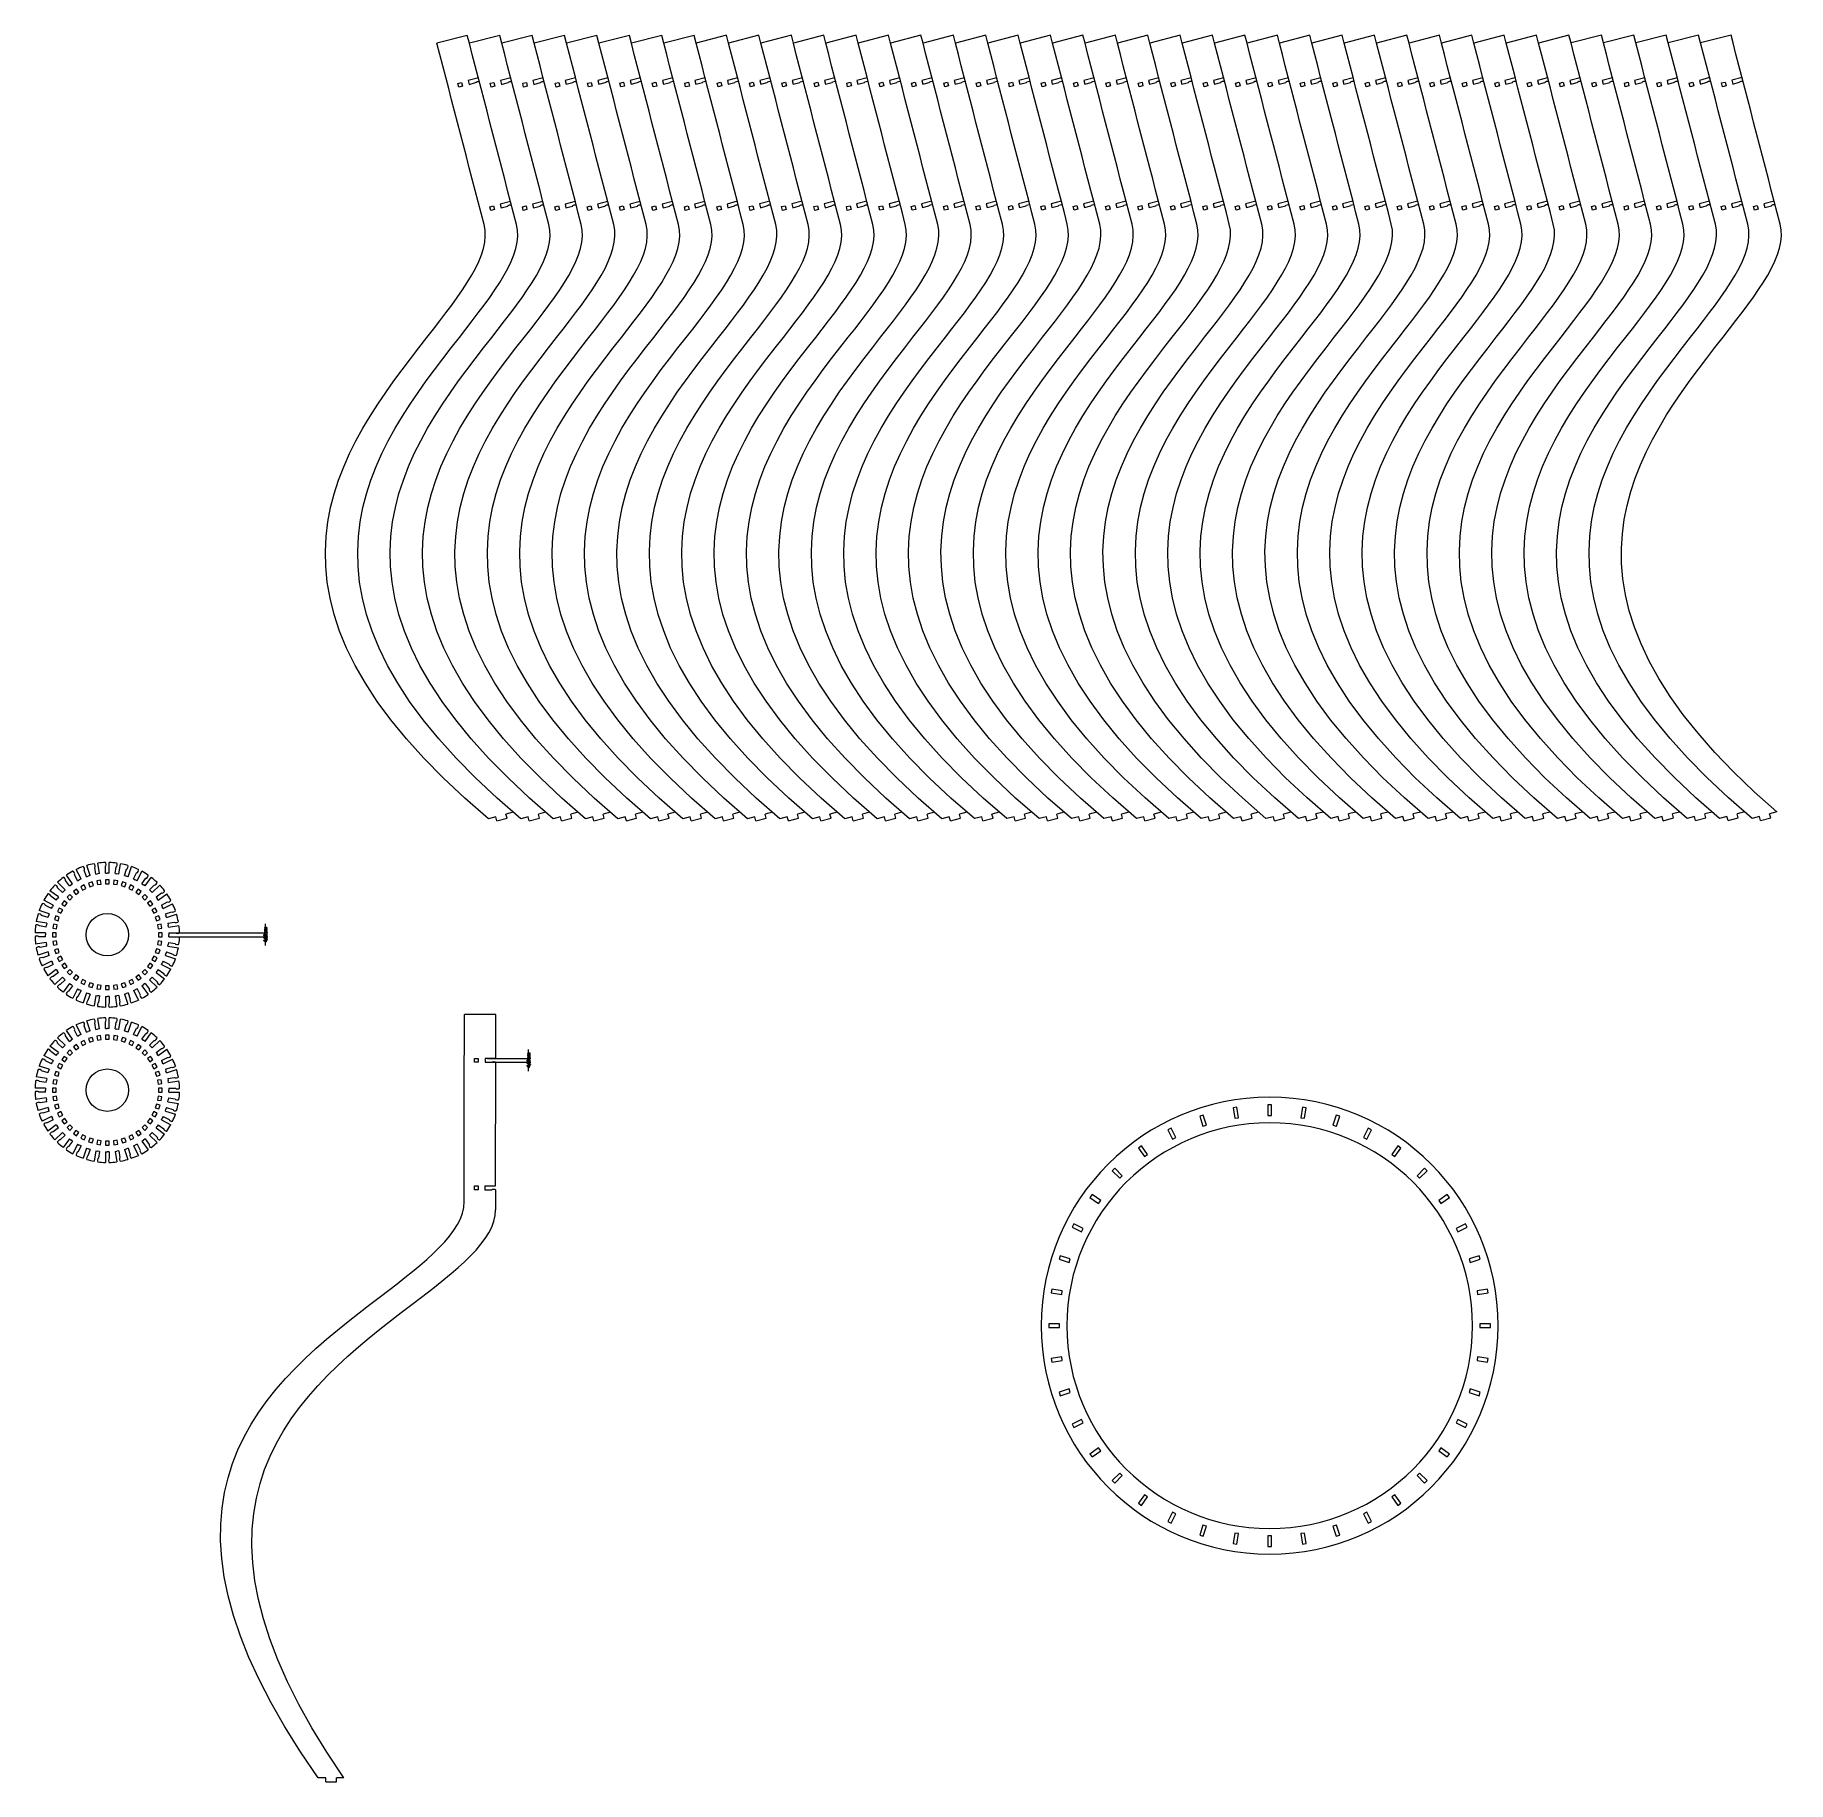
# Model space of a CAD drawing. Header units: millimetres. Extents: x -2210 to -375, y -2136 to -307.
import ezdxf

# ---------------------------------------------------------------- set-up
doc = ezdxf.new("R2010")
doc.units = ezdxf.units.MM
doc.header["$MEASUREMENT"] = 0
doc.layers.add('Layer 1', color=7, linetype='Continuous')

msp = doc.modelspace()

# ---------------------------------------------------------------- linework, layer by layer
at = {"layer": 'Layer 1', "color": 1, "lineweight": 9}
for points in [[(-1757.1902, -307.5525), (-1757.1902, -307.5525), (-1788.9739, -315.8242), (-1788.9739, -315.8242)], [(-1755.049, -315.8153), (-1755.049, -315.8153), (-1757.1902, -307.5525), (-1757.1902, -307.5525)], [(-1723.2652, -307.5436), (-1723.2652, -307.5436), (-1755.049, -315.8153), (-1755.049, -315.8153)], [(-1721.124, -315.8064), (-1721.124, -315.8064), (-1723.2652, -307.5436), (-1723.2652, -307.5436)], [(-1689.3403, -307.5347), (-1689.3403, -307.5347), (-1721.124, -315.8064), (-1721.124, -315.8064)], [(-1687.1991, -315.7976), (-1687.1991, -315.7976), (-1689.3414, -307.5336), (-1689.3414, -307.5336)], [(-1655.4165, -307.5258), (-1655.4165, -307.5258), (-1687.1991, -315.7976), (-1687.1991, -315.7976)], [(-1653.2742, -315.7887), (-1653.2742, -315.7887), (-1655.4165, -307.5247), (-1655.4165, -307.5247)], [(-1621.4915, -307.5159), (-1621.4915, -307.5159), (-1653.2742, -315.7887), (-1653.2742, -315.7887)], [(-1619.3492, -315.7798), (-1619.3492, -315.7798), (-1621.4915, -307.5159), (-1621.4915, -307.5159)], [(-1587.5666, -307.507), (-1587.5666, -307.507), (-1619.3492, -315.7798), (-1619.3492, -315.7798)], [(-1585.4243, -315.7709), (-1585.4243, -315.7709), (-1587.5666, -307.507), (-1587.5666, -307.507)], [(-1553.6417, -307.4981), (-1553.6417, -307.4981), (-1585.4243, -315.7709), (-1585.4243, -315.7709)], [(-1551.4994, -315.7609), (-1551.4994, -315.7609), (-1553.6417, -307.4981), (-1553.6417, -307.4981)], [(-1519.7167, -307.4892), (-1519.7167, -307.4892), (-1551.4994, -315.7609), (-1551.4994, -315.7609)], [(-1517.5755, -315.7521), (-1517.5755, -315.7521), (-1519.7167, -307.4892), (-1519.7167, -307.4892)], [(-1485.7918, -307.4803), (-1485.7918, -307.4803), (-1517.5755, -315.7521), (-1517.5755, -315.7521)], [(-1483.6506, -315.7432), (-1483.6506, -315.7432), (-1485.7918, -307.4792), (-1485.7918, -307.4792)], [(-1451.8669, -307.4715), (-1451.8669, -307.4715), (-1483.6506, -315.7432), (-1483.6506, -315.7432)], [(-1449.7257, -315.7343), (-1449.7257, -315.7343), (-1451.8669, -307.4703), (-1451.8669, -307.4703)], [(-1417.9419, -307.4626), (-1417.9419, -307.4626), (-1449.7257, -315.7343), (-1449.7257, -315.7343)], [(-1415.8008, -315.7254), (-1415.8008, -315.7254), (-1417.9431, -307.4615), (-1417.9431, -307.4615)], [(-1384.0181, -307.4526), (-1384.0181, -307.4526), (-1415.8008, -315.7254), (-1415.8008, -315.7254)], [(-1381.8758, -315.7165), (-1381.8758, -315.7165), (-1384.0181, -307.4526), (-1384.0181, -307.4526)], [(-1350.0932, -307.4437), (-1350.0932, -307.4437), (-1381.8758, -315.7165), (-1381.8758, -315.7165)], [(-1347.9509, -315.7077), (-1347.9509, -315.7077), (-1350.0932, -307.4437), (-1350.0932, -307.4437)], [(-1316.1683, -307.4348), (-1316.1683, -307.4348), (-1347.9509, -315.7077), (-1347.9509, -315.7077)], [(-1314.026, -315.6977), (-1314.026, -315.6977), (-1316.1683, -307.4348), (-1316.1683, -307.4348)], [(-1282.2433, -307.4259), (-1282.2433, -307.4259), (-1314.026, -315.6977), (-1314.026, -315.6977)], [(-1280.1021, -315.6888), (-1280.1021, -315.6888), (-1282.2433, -307.4259), (-1282.2433, -307.4259)], [(-1248.3184, -307.4171), (-1248.3184, -307.4171), (-1280.1021, -315.6888), (-1280.1021, -315.6888)], [(-1246.1772, -315.6799), (-1246.1772, -315.6799), (-1248.3184, -307.416), (-1248.3184, -307.416)], [(-1214.3935, -307.4082), (-1214.3935, -307.4082), (-1246.1772, -315.6799), (-1246.1772, -315.6799)], [(-1212.2523, -315.671), (-1212.2523, -315.671), (-1214.3935, -307.4071), (-1214.3935, -307.4071)], [(-1180.4685, -307.3982), (-1180.4685, -307.3982), (-1212.2523, -315.671), (-1212.2523, -315.671)], [(-1178.3273, -315.6621), (-1178.3273, -315.6621), (-1180.4696, -307.3982), (-1180.4696, -307.3982)], [(-1146.5447, -307.3893), (-1146.5447, -307.3893), (-1178.3273, -315.6621), (-1178.3273, -315.6621)], [(-1144.4024, -315.6533), (-1144.4024, -315.6533), (-1146.5447, -307.3893), (-1146.5447, -307.3893)], [(-1112.6198, -307.3804), (-1112.6198, -307.3804), (-1144.4024, -315.6533), (-1144.4024, -315.6533)], [(-1110.4775, -315.6444), (-1110.4775, -315.6444), (-1112.6198, -307.3804), (-1112.6198, -307.3804)], [(-1078.6948, -307.3716), (-1078.6948, -307.3716), (-1110.4775, -315.6433), (-1110.4775, -315.6433)], [(-1076.5525, -315.6344), (-1076.5525, -315.6344), (-1078.6948, -307.3716), (-1078.6948, -307.3716)], [(-1044.7699, -307.3627), (-1044.7699, -307.3627), (-1076.5525, -315.6344), (-1076.5525, -315.6344)], [(-1042.6276, -315.6255), (-1042.6276, -315.6255), (-1044.7699, -307.3627), (-1044.7699, -307.3627)], [(-1010.845, -307.3538), (-1010.845, -307.3538), (-1042.6276, -315.6255), (-1042.6276, -315.6255)], [(-1008.7038, -315.6166), (-1008.7038, -315.6166), (-1010.845, -307.3527), (-1010.845, -307.3527)], [(-976.92, -307.3449), (-976.92, -307.3449), (-1008.7038, -315.6166), (-1008.7038, -315.6166)], [(-974.7789, -315.6078), (-974.7789, -315.6078), (-976.92, -307.3438), (-976.92, -307.3438)], [(-942.9951, -307.3349), (-942.9951, -307.3349), (-974.7789, -315.6078), (-974.7789, -315.6078)], [(-940.8539, -315.5989), (-940.8539, -315.5989), (-942.9951, -307.3349), (-942.9951, -307.3349)], [(-909.0702, -307.326), (-909.0702, -307.326), (-940.8539, -315.5989), (-940.8539, -315.5989)], [(-906.929, -315.59), (-906.929, -315.59), (-909.0713, -307.326), (-909.0713, -307.326)], [(-875.1464, -307.3172), (-875.1464, -307.3172), (-906.929, -315.5889), (-906.929, -315.5889)], [(-873.0041, -315.58), (-873.0041, -315.58), (-875.1464, -307.3172), (-875.1464, -307.3172)], [(-841.2214, -307.3083), (-841.2214, -307.3083), (-873.0041, -315.58), (-873.0041, -315.58)], [(-839.0791, -315.5711), (-839.0791, -315.5711), (-841.2214, -307.3083), (-841.2214, -307.3083)], [(-807.2965, -307.2994), (-807.2965, -307.2994), (-839.0791, -315.5711), (-839.0791, -315.5711)], [(-805.1542, -315.5622), (-805.1542, -315.5622), (-807.2965, -307.2994), (-807.2965, -307.2994)], [(-773.3716, -307.2905), (-773.3716, -307.2905), (-805.1542, -315.5622), (-805.1542, -315.5622)], [(-771.2304, -315.5534), (-771.2304, -315.5534), (-773.3716, -307.2894), (-773.3716, -307.2894)], [(-739.4466, -307.2816), (-739.4466, -307.2816), (-771.2304, -315.5534), (-771.2304, -315.5534)], [(-737.3054, -315.5445), (-737.3054, -315.5445), (-739.4466, -307.2805), (-739.4466, -307.2805)], [(-705.5217, -307.2717), (-705.5217, -307.2717), (-737.3054, -315.5445), (-737.3054, -315.5445)], [(-703.3805, -315.5356), (-703.3805, -315.5356), (-705.5217, -307.2717), (-705.5217, -307.2717)], [(-671.5968, -307.2628), (-671.5968, -307.2628), (-703.3805, -315.5356), (-703.3805, -315.5356)], [(-669.4556, -315.5256), (-669.4556, -315.5256), (-671.5979, -307.2628), (-671.5979, -307.2628)], [(-637.6729, -307.2539), (-637.6729, -307.2539), (-669.4556, -315.5256), (-669.4556, -315.5256)], [(-635.5306, -315.5167), (-635.5306, -315.5167), (-637.6729, -307.2539), (-637.6729, -307.2539)], [(-603.748, -307.245), (-603.748, -307.245), (-635.5306, -315.5167), (-635.5306, -315.5167)], [(-601.6057, -315.5079), (-601.6057, -315.5079), (-603.748, -307.245), (-603.748, -307.245)], [(-569.8231, -307.2361), (-569.8231, -307.2361), (-601.6057, -315.5079), (-601.6057, -315.5079)], [(-567.6808, -315.499), (-567.6808, -315.499), (-569.8231, -307.235), (-569.8231, -307.235)], [(-535.8981, -307.2261), (-535.8981, -307.2261), (-567.6808, -315.4979), (-567.6808, -315.4979)], [(-533.7558, -315.489), (-533.7558, -315.489), (-535.8981, -307.225), (-535.8981, -307.225)], [(-501.9732, -307.2173), (-501.9732, -307.2173), (-533.7558, -315.489), (-533.7558, -315.489)], [(-499.8309, -315.4801), (-499.8309, -315.4801), (-501.9732, -307.2162), (-501.9732, -307.2162)], [(-468.0483, -307.2073), (-468.0483, -307.2073), (-499.832, -315.4801), (-499.832, -315.4801)], [(-465.9071, -315.4712), (-465.9071, -315.4712), (-468.0483, -307.2073), (-468.0483, -307.2073)], [(-434.1234, -307.1984), (-434.1234, -307.1984), (-465.9071, -315.4712), (-465.9071, -315.4712)], [(-431.9822, -315.4612), (-431.9822, -315.4612), (-434.1234, -307.1984), (-434.1234, -307.1984)], [(-1755.3487, -358.8034), (-1755.3487, -358.8034), (-1748.4744, -357.0141), (-1748.4744, -357.0141)], [(-1721.4237, -358.7945), (-1721.4237, -358.7945), (-1714.5495, -357.0052), (-1714.5495, -357.0052)], [(-1687.4988, -358.7856), (-1687.4988, -358.7856), (-1680.6246, -356.9952), (-1680.6246, -356.9952)], [(-1653.575, -358.7757), (-1653.575, -358.7757), (-1646.6996, -356.9863), (-1646.6996, -356.9863)], [(-1619.65, -358.7668), (-1619.65, -358.7668), (-1612.7747, -356.9775), (-1612.7747, -356.9775)], [(-1585.7251, -358.7579), (-1585.7251, -358.7579), (-1578.8498, -356.9686), (-1578.8498, -356.9686)], [(-1551.8002, -358.749), (-1551.8002, -358.749), (-1544.9248, -356.9597), (-1544.9248, -356.9597)], [(-1517.8752, -358.7401), (-1517.8752, -358.7401), (-1511.001, -356.9508), (-1511.001, -356.9508)], [(-1483.9503, -358.7301), (-1483.9503, -358.7301), (-1477.0761, -356.9408), (-1477.0761, -356.9408)], [(-1450.0254, -358.7213), (-1450.0254, -358.7213), (-1443.1512, -356.9319), (-1443.1512, -356.9319)], [(-1416.1016, -358.7124), (-1416.1016, -358.7124), (-1409.2262, -356.9231), (-1409.2262, -356.9231)], [(-1382.1766, -358.7035), (-1382.1766, -358.7035), (-1375.3013, -356.9142), (-1375.3013, -356.9142)], [(-1348.2517, -358.6946), (-1348.2517, -358.6946), (-1341.3764, -356.9053), (-1341.3764, -356.9053)], [(-1314.3268, -358.6857), (-1314.3268, -358.6857), (-1307.4514, -356.8953), (-1307.4514, -356.8953)], [(-1280.4018, -358.6758), (-1280.4018, -358.6758), (-1273.5265, -356.8864), (-1273.5265, -356.8864)], [(-1246.4769, -358.6669), (-1246.4769, -358.6669), (-1239.6027, -356.8776), (-1239.6027, -356.8776)], [(-1212.552, -358.658), (-1212.552, -358.658), (-1205.6777, -356.8687), (-1205.6777, -356.8687)], [(-1178.627, -358.6491), (-1178.627, -358.6491), (-1171.7528, -356.8598), (-1171.7528, -356.8598)], [(-1144.7032, -358.6402), (-1144.7032, -358.6402), (-1137.8279, -356.8509), (-1137.8279, -356.8509)], [(-1110.7783, -358.6302), (-1110.7783, -358.6302), (-1103.9029, -356.8409), (-1103.9029, -356.8409)], [(-1076.8534, -358.6214), (-1076.8534, -358.6214), (-1069.978, -356.832), (-1069.978, -356.832)], [(-1042.9284, -358.6125), (-1042.9284, -358.6125), (-1036.0531, -356.8232), (-1036.0531, -356.8232)], [(-1009.0035, -358.6036), (-1009.0035, -358.6036), (-1002.1281, -356.8143), (-1002.1281, -356.8143)], [(-975.0786, -358.5947), (-975.0786, -358.5947), (-968.2043, -356.8054), (-968.2043, -356.8054)], [(-941.1536, -358.5847), (-941.1536, -358.5847), (-934.2794, -356.7954), (-934.2794, -356.7954)], [(-907.2298, -358.5759), (-907.2298, -358.5759), (-900.3545, -356.7865), (-900.3545, -356.7865)], [(-873.3049, -358.567), (-873.3049, -358.567), (-866.4295, -356.7777), (-866.4295, -356.7777)], [(-839.3799, -358.5581), (-839.3799, -358.5581), (-832.5046, -356.7688), (-832.5046, -356.7688)], [(-805.455, -358.5492), (-805.455, -358.5492), (-798.5797, -356.7599), (-798.5797, -356.7599)], [(-771.5301, -358.5403), (-771.5301, -358.5403), (-764.6547, -356.7499), (-764.6547, -356.7499)], [(-737.6051, -358.5303), (-737.6051, -358.5303), (-730.7309, -356.741), (-730.7309, -356.741)], [(-703.6802, -358.5215), (-703.6802, -358.5215), (-696.806, -356.7321), (-696.806, -356.7321)], [(-669.7553, -358.5126), (-669.7553, -358.5126), (-662.881, -356.7233), (-662.881, -356.7233)], [(-635.8315, -358.5037), (-635.8315, -358.5037), (-628.9561, -356.7144), (-628.9561, -356.7144)], [(-601.9065, -358.4948), (-601.9065, -358.4948), (-595.0312, -356.7055), (-595.0312, -356.7055)], [(-567.9816, -358.4859), (-567.9816, -358.4859), (-561.1062, -356.6955), (-561.1062, -356.6955)], [(-534.0567, -358.476), (-534.0567, -358.476), (-527.1813, -356.6866), (-527.1813, -356.6866)], [(-500.1317, -358.4671), (-500.1317, -358.4671), (-493.2564, -356.6778), (-493.2564, -356.6778)], [(-466.2068, -358.4582), (-466.2068, -358.4582), (-459.3326, -356.6689), (-459.3326, -356.6689)], [(-432.2819, -358.4493), (-432.2819, -358.4493), (-425.4076, -356.66), (-425.4076, -356.66)], [(-1721.7689, -487.9874), (-1721.7689, -487.9874), (-1714.8936, -486.1981), (-1714.8936, -486.1981)], [(-1687.844, -487.9786), (-1687.844, -487.9786), (-1680.9698, -486.1892), (-1680.9698, -486.1892)], [(-1653.9202, -487.9697), (-1653.9202, -487.9697), (-1647.0448, -486.1804), (-1647.0448, -486.1804)], [(-1619.9953, -487.9608), (-1619.9953, -487.9608), (-1613.1199, -486.1715), (-1613.1199, -486.1715)], [(-1586.0703, -487.9519), (-1586.0703, -487.9519), (-1579.195, -486.1626), (-1579.195, -486.1626)], [(-1552.1454, -487.9419), (-1552.1454, -487.9419), (-1545.2701, -486.1526), (-1545.2701, -486.1526)], [(-1518.2205, -487.933), (-1518.2205, -487.933), (-1511.3451, -486.1437), (-1511.3451, -486.1437)], [(-1484.2955, -487.9242), (-1484.2955, -487.9242), (-1477.4202, -486.1348), (-1477.4202, -486.1348)], [(-1450.3706, -487.9153), (-1450.3706, -487.9153), (-1443.4964, -486.126), (-1443.4964, -486.126)], [(-1416.4457, -487.9064), (-1416.4457, -487.9064), (-1409.5714, -486.1171), (-1409.5714, -486.1171)], [(-1382.5207, -487.8975), (-1382.5207, -487.8975), (-1375.6465, -486.1071), (-1375.6465, -486.1071)], [(-1348.5969, -487.8875), (-1348.5969, -487.8875), (-1341.7216, -486.0982), (-1341.7216, -486.0982)], [(-1314.672, -487.8787), (-1314.672, -487.8787), (-1307.7966, -486.0893), (-1307.7966, -486.0893)], [(-1280.747, -487.8698), (-1280.747, -487.8698), (-1273.8717, -486.0805), (-1273.8717, -486.0805)], [(-1246.8221, -487.8609), (-1246.8221, -487.8609), (-1239.9468, -486.0716), (-1239.9468, -486.0716)], [(-1212.8972, -487.852), (-1212.8972, -487.852), (-1206.0218, -486.0627), (-1206.0218, -486.0627)], [(-1178.9722, -487.842), (-1178.9722, -487.842), (-1172.098, -486.0527), (-1172.098, -486.0527)], [(-1145.0473, -487.8331), (-1145.0473, -487.8331), (-1138.1731, -486.0438), (-1138.1731, -486.0438)], [(-1111.1235, -487.8243), (-1111.1235, -487.8243), (-1104.2482, -486.0349), (-1104.2482, -486.0349)], [(-1077.1986, -487.8154), (-1077.1986, -487.8154), (-1070.3232, -486.0261), (-1070.3232, -486.0261)], [(-1043.2736, -487.8065), (-1043.2736, -487.8065), (-1036.3983, -486.0172), (-1036.3983, -486.0172)], [(-1009.3487, -487.7976), (-1009.3487, -487.7976), (-1002.4734, -486.0072), (-1002.4734, -486.0072)], [(-975.4238, -487.7876), (-975.4238, -487.7876), (-968.5484, -485.9983), (-968.5484, -485.9983)], [(-941.4988, -487.7788), (-941.4988, -487.7788), (-934.6246, -485.9894), (-934.6246, -485.9894)], [(-907.5739, -487.7699), (-907.5739, -487.7699), (-900.6997, -485.9806), (-900.6997, -485.9806)], [(-873.6501, -487.761), (-873.6501, -487.761), (-866.7747, -485.9717), (-866.7747, -485.9717)], [(-839.7251, -487.7521), (-839.7251, -487.7521), (-832.8498, -485.9628), (-832.8498, -485.9628)], [(-805.8002, -487.7421), (-805.8002, -487.7421), (-798.9249, -485.9528), (-798.9249, -485.9528)], [(-771.8753, -487.7332), (-771.8753, -487.7332), (-764.9999, -485.9439), (-764.9999, -485.9439)], [(-737.9503, -487.7244), (-737.9503, -487.7244), (-731.075, -485.935), (-731.075, -485.935)], [(-704.0254, -487.7155), (-704.0254, -487.7155), (-697.1512, -485.9262), (-697.1512, -485.9262)], [(-670.1005, -487.7066), (-670.1005, -487.7066), (-663.2251, -485.9173), (-663.2251, -485.9173)], [(-636.1756, -487.6977), (-636.1756, -487.6977), (-629.3013, -485.9073), (-629.3013, -485.9073)], [(-602.2506, -487.6877), (-602.2506, -487.6877), (-595.3764, -485.8984), (-595.3764, -485.8984)], [(-568.3268, -487.6789), (-568.3268, -487.6789), (-561.4515, -485.8895), (-561.4515, -485.8895)], [(-534.4019, -487.67), (-534.4019, -487.67), (-527.5265, -485.8807), (-527.5265, -485.8807)], [(-500.4769, -487.6611), (-500.4769, -487.6611), (-493.6016, -485.8718), (-493.6016, -485.8718)], [(-466.552, -487.6522), (-466.552, -487.6522), (-459.6767, -485.8629), (-459.6767, -485.8629)], [(-432.6271, -487.6422), (-432.6271, -487.6422), (-425.7517, -485.854), (-425.7517, -485.854)], [(-398.7021, -487.6333), (-398.7021, -487.6333), (-391.8279, -485.844), (-391.8279, -485.844)], [(-1709.196, -1120.8873), (-1709.196, -1120.8873), (-1716.7551, -1122.8553), (-1716.7551, -1122.8553)], [(-1675.271, -1120.8784), (-1675.271, -1120.8784), (-1682.8301, -1122.8464), (-1682.8301, -1122.8464)], [(-1641.3461, -1120.8695), (-1641.3461, -1120.8695), (-1648.9052, -1122.8364), (-1648.9052, -1122.8364)], [(-1607.4212, -1120.8606), (-1607.4212, -1120.8606), (-1614.9814, -1122.8276), (-1614.9814, -1122.8276)], [(-1573.4962, -1120.8518), (-1573.4962, -1120.8518), (-1581.0565, -1122.8187), (-1581.0565, -1122.8187)], [(-1539.5724, -1120.8418), (-1539.5724, -1120.8418), (-1547.1315, -1122.8098), (-1547.1315, -1122.8098)], [(-1505.6475, -1120.8329), (-1505.6475, -1120.8329), (-1513.2066, -1122.8009), (-1513.2066, -1122.8009)], [(-1471.7226, -1120.824), (-1471.7226, -1120.824), (-1479.2817, -1122.792), (-1479.2817, -1122.792)], [(-1437.7976, -1120.8151), (-1437.7976, -1120.8151), (-1445.3567, -1122.782), (-1445.3567, -1122.782)], [(-1403.8727, -1120.8062), (-1403.8727, -1120.8062), (-1411.4318, -1122.7732), (-1411.4318, -1122.7732)], [(-1369.9478, -1120.7963), (-1369.9478, -1120.7963), (-1377.5069, -1122.7643), (-1377.5069, -1122.7643)], [(-1336.0228, -1120.7874), (-1336.0228, -1120.7874), (-1343.583, -1122.7554), (-1343.583, -1122.7554)], [(-1302.099, -1120.7785), (-1302.099, -1120.7785), (-1309.6581, -1122.7465), (-1309.6581, -1122.7465)], [(-1268.1741, -1120.7696), (-1268.1741, -1120.7696), (-1275.7332, -1122.7365), (-1275.7332, -1122.7365)], [(-1234.2491, -1120.7607), (-1234.2491, -1120.7607), (-1241.8082, -1122.7277), (-1241.8082, -1122.7277)], [(-1200.3242, -1120.7519), (-1200.3242, -1120.7519), (-1207.8833, -1122.7188), (-1207.8833, -1122.7188)], [(-1166.3993, -1120.7419), (-1166.3993, -1120.7419), (-1173.9584, -1122.7099), (-1173.9584, -1122.7099)], [(-1132.4743, -1120.733), (-1132.4743, -1120.733), (-1140.0334, -1122.701), (-1140.0334, -1122.701)], [(-1098.5494, -1120.7241), (-1098.5494, -1120.7241), (-1106.1096, -1122.6921), (-1106.1096, -1122.6921)], [(-1064.6245, -1120.7152), (-1064.6245, -1120.7152), (-1072.1847, -1122.6821), (-1072.1847, -1122.6821)], [(-1030.7007, -1120.7063), (-1030.7007, -1120.7063), (-1038.2598, -1122.6733), (-1038.2598, -1122.6733)], [(-996.7757, -1120.6964), (-996.7757, -1120.6964), (-1004.3348, -1122.6644), (-1004.3348, -1122.6644)], [(-962.8508, -1120.6875), (-962.8508, -1120.6875), (-970.4099, -1122.6555), (-970.4099, -1122.6555)], [(-928.9259, -1120.6786), (-928.9259, -1120.6786), (-936.485, -1122.6466), (-936.485, -1122.6466)], [(-895.0009, -1120.6697), (-895.0009, -1120.6697), (-902.56, -1122.6377), (-902.56, -1122.6377)], [(-861.076, -1120.6608), (-861.076, -1120.6608), (-868.6351, -1122.6278), (-868.6351, -1122.6278)], [(-827.1511, -1120.652), (-827.1511, -1120.652), (-834.7113, -1122.6189), (-834.7113, -1122.6189)], [(-793.2261, -1120.642), (-793.2261, -1120.642), (-800.7863, -1122.61), (-800.7863, -1122.61)], [(-759.3023, -1120.6331), (-759.3023, -1120.6331), (-766.8614, -1122.6011), (-766.8614, -1122.6011)], [(-725.3774, -1120.6242), (-725.3774, -1120.6242), (-732.9365, -1122.5922), (-732.9365, -1122.5922)], [(-691.4524, -1120.6153), (-691.4524, -1120.6153), (-699.0115, -1122.5822), (-699.0115, -1122.5822)], [(-657.5275, -1120.6064), (-657.5275, -1120.6064), (-665.0866, -1122.5734), (-665.0866, -1122.5734)], [(-623.6026, -1120.5976), (-623.6026, -1120.5976), (-631.1617, -1122.5645), (-631.1617, -1122.5645)], [(-589.6777, -1120.5876), (-589.6777, -1120.5876), (-597.2368, -1122.5556), (-597.2368, -1122.5556)], [(-555.7527, -1120.5787), (-555.7527, -1120.5787), (-563.3129, -1122.5467), (-563.3129, -1122.5467)], [(-521.8289, -1120.5698), (-521.8289, -1120.5698), (-529.388, -1122.5367), (-529.388, -1122.5367)], [(-487.904, -1120.5609), (-487.904, -1120.5609), (-495.4631, -1122.5279), (-495.4631, -1122.5279)], [(-453.979, -1120.5521), (-453.979, -1120.5521), (-461.5381, -1122.519), (-461.5381, -1122.519)], [(-420.0541, -1120.5421), (-420.0541, -1120.5421), (-427.6132, -1122.5101), (-427.6132, -1122.5101)], [(-386.1292, -1120.5332), (-386.1292, -1120.5332), (-393.6883, -1122.5012), (-393.6883, -1122.5012)], [(-2136.1453, -1173.4214), (-2138.7682, -1173.4913), (-2141.3845, -1173.6978), (-2143.9863, -1174.0385)], [(-2142.2536, -1184.9765), (-2142.2536, -1184.9765), (-2143.9863, -1174.0385), (-2143.9863, -1174.0385)], [(-2124.2883, -1174.0385), (-2126.889, -1173.6978), (-2129.5064, -1173.4913), (-2132.1293, -1173.4214)], [(-2132.1293, -1184.4947), (-2132.1293, -1184.4947), (-2132.1293, -1173.4214), (-2132.1293, -1173.4214)], [(-2180.2201, -1189.0479), (-2182.3013, -1190.6452), (-2184.2971, -1192.3502), (-2186.2007, -1194.1551)], [(-2173.7121, -1198.0068), (-2173.7121, -1198.0068), (-2177.8702, -1192.2836), (-2177.8702, -1192.2836)], [(-2170.2656, -1182.5778), (-2172.5699, -1183.8298), (-2174.8088, -1185.2018), (-2176.9711, -1186.687)], [(-2170.4621, -1195.6458), (-2170.4621, -1195.6458), (-2176.9711, -1186.687), (-2176.9711, -1186.687)], [(-2165.2384, -1192.4445), (-2165.2384, -1192.4445), (-2168.4496, -1186.1409), (-2168.4496, -1186.1409)], [(-2159.4209, -1177.7448), (-2161.8929, -1178.6206), (-2164.3182, -1179.6252), (-2166.6869, -1180.754)], [(-2161.6598, -1190.6208), (-2161.6598, -1190.6208), (-2166.6869, -1180.754), (-2166.6869, -1180.754)], [(-2165.2384, -1192.4445), (-2165.2384, -1192.4445), (-2163.4491, -1191.5321), (-2163.4491, -1191.5321)], [(-2161.6598, -1190.6208), (-2161.6598, -1190.6208), (-2163.4491, -1191.5321), (-2163.4491, -1191.5321)], [(-2155.9988, -1188.2754), (-2155.9988, -1188.2754), (-2158.1843, -1181.5477), (-2158.1843, -1181.5477)], [(-2155.9988, -1188.2754), (-2155.9988, -1188.2754), (-2154.0884, -1187.6549), (-2154.0884, -1187.6549)], [(-2147.9535, -1174.6668), (-2150.532, -1175.1463), (-2153.085, -1175.759), (-2155.6003, -1176.5027)], [(-2152.1781, -1187.0344), (-2152.1781, -1187.0344), (-2155.6003, -1176.5027), (-2155.6003, -1176.5027)], [(-2152.1781, -1187.0344), (-2152.1781, -1187.0344), (-2154.0884, -1187.6549), (-2154.0884, -1187.6549)], [(-2146.2208, -1185.6047), (-2146.2208, -1185.6047), (-2147.3274, -1178.6173), (-2147.3274, -1178.6173)], [(-2146.2208, -1185.6047), (-2146.2208, -1185.6047), (-2144.2372, -1185.2906), (-2144.2372, -1185.2906)], [(-2142.2536, -1184.9765), (-2142.2536, -1184.9765), (-2144.2372, -1185.2906), (-2144.2372, -1185.2906)], [(-2136.1453, -1184.4947), (-2136.1453, -1184.4947), (-2136.1453, -1177.4207), (-2136.1453, -1177.4207)], [(-2136.1453, -1184.4947), (-2136.1453, -1184.4947), (-2134.1373, -1184.4947), (-2134.1373, -1184.4947)], [(-2132.1293, -1184.4947), (-2132.1293, -1184.4947), (-2134.1373, -1184.4947), (-2134.1373, -1184.4947)], [(-2126.021, -1184.9765), (-2126.021, -1184.9765), (-2124.9143, -1177.989), (-2124.9143, -1177.989)], [(-2126.021, -1184.9765), (-2126.021, -1184.9765), (-2124.0374, -1185.2906), (-2124.0374, -1185.2906)], [(-2122.0538, -1185.6047), (-2122.0538, -1185.6047), (-2124.0374, -1185.2906), (-2124.0374, -1185.2906)], [(-2122.0538, -1185.6047), (-2122.0538, -1185.6047), (-2120.3211, -1174.6668), (-2120.3211, -1174.6668)], [(-2112.6732, -1176.5027), (-2115.1896, -1175.759), (-2117.7415, -1175.1463), (-2120.3211, -1174.6668)], [(-2116.0954, -1187.0344), (-2116.0954, -1187.0344), (-2113.9098, -1180.3067), (-2113.9098, -1180.3067)], [(-2116.0954, -1187.0344), (-2116.0954, -1187.0344), (-2114.1862, -1187.6549), (-2114.1862, -1187.6549)], [(-2112.2758, -1188.2754), (-2112.2758, -1188.2754), (-2114.1862, -1187.6549), (-2114.1862, -1187.6549)], [(-2112.2758, -1188.2754), (-2112.2758, -1188.2754), (-2108.8537, -1177.7448), (-2108.8537, -1177.7448)], [(-2101.5877, -1180.754), (-2103.9564, -1179.6252), (-2106.3817, -1178.6206), (-2108.8537, -1177.7448)], [(-2106.6148, -1190.6208), (-2106.6148, -1190.6208), (-2103.4036, -1184.3171), (-2103.4036, -1184.3171)], [(-2106.6148, -1190.6208), (-2106.6148, -1190.6208), (-2104.8255, -1191.5321), (-2104.8255, -1191.5321)], [(-2103.0362, -1192.4445), (-2103.0362, -1192.4445), (-2104.8255, -1191.5321), (-2104.8255, -1191.5321)], [(-2103.0362, -1192.4445), (-2103.0362, -1192.4445), (-2098.009, -1182.5778), (-2098.009, -1182.5778)], [(-2091.3035, -1186.687), (-2093.4658, -1185.2018), (-2095.7035, -1183.8298), (-2098.009, -1182.5778)], [(-2097.8114, -1195.6458), (-2097.8114, -1195.6458), (-2093.6534, -1189.9226), (-2093.6534, -1189.9226)], [(-2094.5625, -1198.0068), (-2094.5625, -1198.0068), (-2088.0534, -1189.0479), (-2088.0534, -1189.0479)], [(-2082.0727, -1194.1551), (-2083.9764, -1192.3502), (-2085.9733, -1190.6452), (-2088.0534, -1189.0479)], [(-2196.5093, -1206.2252), (-2197.9945, -1208.3875), (-2199.3665, -1210.6263), (-2200.6196, -1212.9318)], [(-2189.0412, -1196.9955), (-2190.8461, -1198.8992), (-2192.5511, -1200.895), (-2194.1495, -1202.9762)], [(-2185.1906, -1209.4853), (-2185.1906, -1209.4853), (-2194.1495, -1202.9762), (-2194.1495, -1202.9762)], [(-2187.5516, -1212.7342), (-2187.5516, -1212.7342), (-2193.2748, -1208.5762), (-2193.2748, -1208.5762)], [(-2187.5516, -1212.7342), (-2187.5516, -1212.7342), (-2186.3706, -1211.1092), (-2186.3706, -1211.1092)], [(-2185.1906, -1209.4853), (-2185.1906, -1209.4853), (-2186.3706, -1211.1092), (-2186.3706, -1211.1092)], [(-2181.2113, -1204.8255), (-2181.2113, -1204.8255), (-2186.213, -1199.8238), (-2186.213, -1199.8238)], [(-2178.3708, -1201.9861), (-2178.3708, -1201.9861), (-2186.2007, -1194.1551), (-2186.2007, -1194.1551)], [(-2181.2113, -1204.8255), (-2181.2113, -1204.8255), (-2179.7905, -1203.4058), (-2179.7905, -1203.4058)], [(-2178.3708, -1201.9861), (-2178.3708, -1201.9861), (-2179.7905, -1203.4058), (-2179.7905, -1203.4058)], [(-2173.7121, -1198.0068), (-2173.7121, -1198.0068), (-2172.0871, -1196.8257), (-2172.0871, -1196.8257)], [(-2170.4621, -1195.6458), (-2170.4621, -1195.6458), (-2172.0871, -1196.8257), (-2172.0871, -1196.8257)], [(-2097.8114, -1195.6458), (-2097.8114, -1195.6458), (-2096.1875, -1196.8257), (-2096.1875, -1196.8257)], [(-2094.5625, -1198.0068), (-2094.5625, -1198.0068), (-2096.1875, -1196.8257), (-2096.1875, -1196.8257)], [(-2089.9038, -1201.9861), (-2089.9038, -1201.9861), (-2084.901, -1196.9833), (-2084.901, -1196.9833)], [(-2089.9038, -1201.9861), (-2089.9038, -1201.9861), (-2088.483, -1203.4058), (-2088.483, -1203.4058)], [(-2087.0633, -1204.8255), (-2087.0633, -1204.8255), (-2088.483, -1203.4058), (-2088.483, -1203.4058)], [(-2087.0633, -1204.8255), (-2087.0633, -1204.8255), (-2079.2334, -1196.9955), (-2079.2334, -1196.9955)], [(-2083.084, -1209.4853), (-2083.084, -1209.4853), (-2077.3608, -1205.3272), (-2077.3608, -1205.3272)], [(-2083.084, -1209.4853), (-2083.084, -1209.4853), (-2081.9029, -1211.1092), (-2081.9029, -1211.1092)], [(-2080.723, -1212.7342), (-2080.723, -1212.7342), (-2081.9029, -1211.1092), (-2081.9029, -1211.1092)], [(-2080.723, -1212.7342), (-2080.723, -1212.7342), (-2071.7642, -1206.2252), (-2071.7642, -1206.2252)], [(-2074.1251, -1202.9762), (-2075.7235, -1200.895), (-2077.4274, -1198.8992), (-2079.2334, -1196.9955)], [(-2067.655, -1212.9318), (-2068.9081, -1210.6263), (-2070.279, -1208.3875), (-2071.7642, -1206.2252)], [(-2206.6936, -1227.596), (-2207.4373, -1230.1113), (-2208.05, -1232.6643), (-2208.5295, -1235.2439)], [(-2202.4423, -1216.5105), (-2203.5711, -1218.8781), (-2204.5757, -1221.3034), (-2205.4526, -1223.7765)], [(-2194.9209, -1227.1986), (-2194.9209, -1227.1986), (-2205.4526, -1223.7765), (-2205.4526, -1223.7765)], [(-2196.1619, -1231.0182), (-2196.1619, -1231.0182), (-2202.8896, -1228.8326), (-2202.8896, -1228.8326)], [(-2190.7529, -1217.959), (-2190.7529, -1217.959), (-2200.6196, -1212.9318), (-2200.6196, -1212.9318)], [(-2192.5766, -1221.5376), (-2192.5766, -1221.5376), (-2198.8792, -1218.3253), (-2198.8792, -1218.3253)], [(-2196.1619, -1231.0182), (-2196.1619, -1231.0182), (-2195.5414, -1229.1078), (-2195.5414, -1229.1078)], [(-2194.9209, -1227.1986), (-2194.9209, -1227.1986), (-2195.5414, -1229.1078), (-2195.5414, -1229.1078)], [(-2192.5766, -1221.5376), (-2192.5766, -1221.5376), (-2191.6642, -1219.7483), (-2191.6642, -1219.7483)], [(-2190.7529, -1217.959), (-2190.7529, -1217.959), (-2191.6642, -1219.7483), (-2191.6642, -1219.7483)], [(-2077.5217, -1217.959), (-2077.5217, -1217.959), (-2071.2181, -1214.7467), (-2071.2181, -1214.7467)], [(-2077.5217, -1217.959), (-2077.5217, -1217.959), (-2076.6093, -1219.7483), (-2076.6093, -1219.7483)], [(-2075.698, -1221.5376), (-2075.698, -1221.5376), (-2076.6093, -1219.7483), (-2076.6093, -1219.7483)], [(-2075.698, -1221.5376), (-2075.698, -1221.5376), (-2065.8312, -1216.5105), (-2065.8312, -1216.5105)], [(-2073.3537, -1227.1986), (-2073.3537, -1227.1986), (-2066.626, -1225.0119), (-2066.626, -1225.0119)], [(-2073.3537, -1227.1986), (-2073.3537, -1227.1986), (-2072.7332, -1229.1078), (-2072.7332, -1229.1078)], [(-2072.1127, -1231.0182), (-2072.1127, -1231.0182), (-2072.7332, -1229.1078), (-2072.7332, -1229.1078)], [(-2072.1127, -1231.0182), (-2072.1127, -1231.0182), (-2061.581, -1227.596), (-2061.581, -1227.596)], [(-2062.822, -1223.7765), (-2063.6989, -1221.3034), (-2064.7035, -1218.8781), (-2065.8312, -1216.5105)], [(-2059.7451, -1235.2439), (-2060.2235, -1232.6643), (-2060.8362, -1230.1113), (-2061.581, -1227.596)], [(-2209.1578, -1239.2111), (-2209.4996, -1241.8118), (-2209.705, -1244.4292), (-2209.7749, -1247.051)], [(-2198.7016, -1247.051), (-2198.7016, -1247.051), (-2209.7749, -1247.051), (-2209.7749, -1247.051)], [(-2197.5927, -1236.9755), (-2197.5927, -1236.9755), (-2208.5295, -1235.2439), (-2208.5295, -1235.2439)], [(-2198.2209, -1240.9427), (-2198.2209, -1240.9427), (-2205.2073, -1239.836), (-2205.2073, -1239.836)], [(-2198.7016, -1247.051), (-2198.7016, -1247.051), (-2198.7016, -1249.0601), (-2198.7016, -1249.0601)], [(-2198.2209, -1240.9427), (-2198.2209, -1240.9427), (-2197.9068, -1238.9591), (-2197.9068, -1238.9591)], [(-2197.5927, -1236.9755), (-2197.5927, -1236.9755), (-2197.9068, -1238.9591), (-2197.9068, -1238.9591)], [(-2070.6819, -1236.9755), (-2070.6819, -1236.9755), (-2063.6945, -1235.8689), (-2063.6945, -1235.8689)], [(-2070.6819, -1236.9755), (-2070.6819, -1236.9755), (-2070.3678, -1238.9591), (-2070.3678, -1238.9591)], [(-2070.0537, -1240.9427), (-2070.0537, -1240.9427), (-2070.3678, -1238.9591), (-2070.3678, -1238.9591)], [(-2070.0537, -1240.9427), (-2070.0537, -1240.9427), (-2059.1168, -1239.2111), (-2059.1168, -1239.2111)], [(-2069.573, -1247.051), (-2069.573, -1247.051), (-2062.499, -1247.051), (-2062.499, -1247.051)], [(-2069.573, -1247.051), (-2069.573, -1247.051), (-2069.573, -1249.0601), (-2069.573, -1249.0601)], [(-2058.4997, -1247.051), (-2058.5685, -1244.4292), (-2058.775, -1241.8118), (-2059.1168, -1239.2111)], [(-2209.7749, -1251.0681), (-2209.705, -1253.6899), (-2209.4996, -1256.3073), (-2209.1578, -1258.908)], [(-2198.2209, -1257.1764), (-2198.2209, -1257.1764), (-2209.1578, -1258.908), (-2209.1578, -1258.908)], [(-2208.5295, -1262.8752), (-2208.05, -1265.4548), (-2207.4373, -1268.0078), (-2206.6936, -1270.5231)], [(-2198.7016, -1251.0681), (-2198.7016, -1251.0681), (-2205.7756, -1251.0681), (-2205.7756, -1251.0681)], [(-2197.5927, -1261.1436), (-2197.5927, -1261.1436), (-2204.579, -1262.2502), (-2204.579, -1262.2502)], [(-2198.7016, -1251.0681), (-2198.7016, -1251.0681), (-2198.7016, -1249.0601), (-2198.7016, -1249.0601)], [(-2198.2209, -1257.1764), (-2198.2209, -1257.1764), (-2197.9068, -1259.16), (-2197.9068, -1259.16)], [(-2197.5927, -1261.1436), (-2197.5927, -1261.1436), (-2197.9068, -1259.16), (-2197.9068, -1259.16)], [(-2070.6819, -1261.1436), (-2070.6819, -1261.1436), (-2070.3678, -1259.16), (-2070.3678, -1259.16)], [(-2070.6819, -1261.1436), (-2070.6819, -1261.1436), (-2059.7451, -1262.8752), (-2059.7451, -1262.8752)], [(-2070.0537, -1257.1764), (-2070.0537, -1257.1764), (-2070.3678, -1259.16), (-2070.3678, -1259.16)], [(-2070.0537, -1257.1764), (-2070.0537, -1257.1764), (-2063.0662, -1258.2831), (-2063.0662, -1258.2831)], [(-2069.573, -1251.0681), (-2069.573, -1251.0681), (-2069.573, -1249.0601), (-2069.573, -1249.0601)], [(-2069.573, -1251.0681), (-2069.573, -1251.0681), (-2058.4997, -1251.0681), (-2058.4997, -1251.0681)], [(-2061.581, -1270.5231), (-2060.8362, -1268.0078), (-2060.2235, -1265.4548), (-2059.7451, -1262.8752)], [(-2059.1168, -1258.908), (-2058.775, -1256.3073), (-2058.5685, -1253.6899), (-2058.4997, -1251.0681)], [(-2196.1619, -1267.1009), (-2196.1619, -1267.1009), (-2206.6936, -1270.5231), (-2206.6936, -1270.5231)], [(-2205.4526, -1274.3426), (-2204.5757, -1276.8156), (-2203.5711, -1279.241), (-2202.4423, -1281.6086)], [(-2192.5766, -1276.5814), (-2192.5766, -1276.5814), (-2202.4423, -1281.6086), (-2202.4423, -1281.6086)], [(-2194.9209, -1270.9204), (-2194.9209, -1270.9204), (-2201.6486, -1273.1071), (-2201.6486, -1273.1071)], [(-2190.7529, -1280.1601), (-2190.7529, -1280.1601), (-2197.0554, -1283.3724), (-2197.0554, -1283.3724)], [(-2196.1619, -1267.1009), (-2196.1619, -1267.1009), (-2195.5414, -1269.0112), (-2195.5414, -1269.0112)], [(-2194.9209, -1270.9204), (-2194.9209, -1270.9204), (-2195.5414, -1269.0112), (-2195.5414, -1269.0112)], [(-2192.5766, -1276.5814), (-2192.5766, -1276.5814), (-2191.6642, -1278.3708), (-2191.6642, -1278.3708)], [(-2190.7529, -1280.1601), (-2190.7529, -1280.1601), (-2191.6642, -1278.3708), (-2191.6642, -1278.3708)], [(-2077.5217, -1280.1601), (-2077.5217, -1280.1601), (-2076.6093, -1278.3708), (-2076.6093, -1278.3708)], [(-2077.5217, -1280.1601), (-2077.5217, -1280.1601), (-2067.655, -1285.1873), (-2067.655, -1285.1873)], [(-2075.698, -1276.5814), (-2075.698, -1276.5814), (-2076.6093, -1278.3708), (-2076.6093, -1278.3708)], [(-2075.698, -1276.5814), (-2075.698, -1276.5814), (-2069.3954, -1279.7938), (-2069.3954, -1279.7938)], [(-2073.3537, -1270.9204), (-2073.3537, -1270.9204), (-2072.7332, -1269.0112), (-2072.7332, -1269.0112)], [(-2073.3537, -1270.9204), (-2073.3537, -1270.9204), (-2062.822, -1274.3426), (-2062.822, -1274.3426)], [(-2072.1127, -1267.1009), (-2072.1127, -1267.1009), (-2072.7332, -1269.0112), (-2072.7332, -1269.0112)], [(-2072.1127, -1267.1009), (-2072.1127, -1267.1009), (-2065.3839, -1269.2865), (-2065.3839, -1269.2865)], [(-2065.8312, -1281.6086), (-2064.7035, -1279.241), (-2063.6989, -1276.8156), (-2062.822, -1274.3426)], [(-2200.6196, -1285.1873), (-2199.3665, -1287.4927), (-2197.9945, -1289.7316), (-2196.5093, -1291.8939)], [(-2187.5516, -1285.3848), (-2187.5516, -1285.3848), (-2196.5093, -1291.8939), (-2196.5093, -1291.8939)], [(-2194.1495, -1295.1429), (-2192.5511, -1297.2241), (-2190.8461, -1299.2199), (-2189.0412, -1301.1235)], [(-2185.1906, -1288.6338), (-2185.1906, -1288.6338), (-2190.9138, -1292.7919), (-2190.9138, -1292.7919)], [(-2181.2113, -1293.2936), (-2181.2113, -1293.2936), (-2189.0412, -1301.1235), (-2189.0412, -1301.1235)], [(-2187.5516, -1285.3848), (-2187.5516, -1285.3848), (-2186.3706, -1287.0099), (-2186.3706, -1287.0099)], [(-2185.1906, -1288.6338), (-2185.1906, -1288.6338), (-2186.3706, -1287.0099), (-2186.3706, -1287.0099)], [(-2178.3708, -1296.133), (-2178.3708, -1296.133), (-2183.3736, -1301.1357), (-2183.3736, -1301.1357)], [(-2181.2113, -1293.2936), (-2181.2113, -1293.2936), (-2179.7905, -1294.7133), (-2179.7905, -1294.7133)], [(-2173.7121, -1300.1123), (-2173.7121, -1300.1123), (-2180.2201, -1309.0711), (-2180.2201, -1309.0711)], [(-2178.3708, -1296.133), (-2178.3708, -1296.133), (-2179.7905, -1294.7133), (-2179.7905, -1294.7133)], [(-2170.4621, -1302.4733), (-2170.4621, -1302.4733), (-2174.6201, -1308.1965), (-2174.6201, -1308.1965)], [(-2173.7121, -1300.1123), (-2173.7121, -1300.1123), (-2172.0871, -1301.2934), (-2172.0871, -1301.2934)], [(-2170.4621, -1302.4733), (-2170.4621, -1302.4733), (-2172.0871, -1301.2934), (-2172.0871, -1301.2934)], [(-2097.8114, -1302.4733), (-2097.8114, -1302.4733), (-2096.1875, -1301.2934), (-2096.1875, -1301.2934)], [(-2097.8114, -1302.4733), (-2097.8114, -1302.4733), (-2091.3035, -1311.4321), (-2091.3035, -1311.4321)], [(-2094.5625, -1300.1123), (-2094.5625, -1300.1123), (-2096.1875, -1301.2934), (-2096.1875, -1301.2934)], [(-2094.5625, -1300.1123), (-2094.5625, -1300.1123), (-2090.4044, -1305.8355), (-2090.4044, -1305.8355)], [(-2089.9038, -1296.133), (-2089.9038, -1296.133), (-2088.483, -1294.7133), (-2088.483, -1294.7133)], [(-2089.9038, -1296.133), (-2089.9038, -1296.133), (-2082.0727, -1303.964), (-2082.0727, -1303.964)], [(-2087.0633, -1293.2936), (-2087.0633, -1293.2936), (-2088.483, -1294.7133), (-2088.483, -1294.7133)], [(-2087.0633, -1293.2936), (-2087.0633, -1293.2936), (-2082.0605, -1298.2953), (-2082.0605, -1298.2953)], [(-2083.084, -1288.6338), (-2083.084, -1288.6338), (-2081.9029, -1287.0099), (-2081.9029, -1287.0099)], [(-2083.084, -1288.6338), (-2083.084, -1288.6338), (-2074.1251, -1295.1429), (-2074.1251, -1295.1429)], [(-2080.723, -1285.3848), (-2080.723, -1285.3848), (-2081.9029, -1287.0099), (-2081.9029, -1287.0099)], [(-2080.723, -1285.3848), (-2080.723, -1285.3848), (-2074.9998, -1289.5429), (-2074.9998, -1289.5429)], [(-2079.2334, -1301.1235), (-2077.4274, -1299.2199), (-2075.7235, -1297.2241), (-2074.1251, -1295.1429)], [(-2071.7642, -1291.8939), (-2070.279, -1289.7316), (-2068.9081, -1287.4927), (-2067.655, -1285.1873)], [(-2186.2007, -1303.964), (-2184.2971, -1305.7689), (-2182.3013, -1307.4738), (-2180.2201, -1309.0711)], [(-2176.9711, -1311.4321), (-2174.8088, -1312.9173), (-2172.5699, -1314.2892), (-2170.2656, -1315.5413)], [(-2165.2384, -1305.6745), (-2165.2384, -1305.6745), (-2170.2656, -1315.5413), (-2170.2656, -1315.5413)], [(-2166.6869, -1317.3651), (-2164.3182, -1318.4939), (-2161.8929, -1319.4985), (-2159.4209, -1320.3743)], [(-2165.2384, -1305.6745), (-2165.2384, -1305.6745), (-2163.4491, -1306.587), (-2163.4491, -1306.587)], [(-2161.6598, -1307.4983), (-2161.6598, -1307.4983), (-2164.871, -1313.802), (-2164.871, -1313.802)], [(-2161.6598, -1307.4983), (-2161.6598, -1307.4983), (-2163.4491, -1306.587), (-2163.4491, -1306.587)], [(-2155.9988, -1309.8437), (-2155.9988, -1309.8437), (-2159.4209, -1320.3743), (-2159.4209, -1320.3743)], [(-2155.9988, -1309.8437), (-2155.9988, -1309.8437), (-2154.0884, -1310.4642), (-2154.0884, -1310.4642)], [(-2152.1781, -1311.0847), (-2152.1781, -1311.0847), (-2154.3648, -1317.8124), (-2154.3648, -1317.8124)], [(-2152.1781, -1311.0847), (-2152.1781, -1311.0847), (-2154.0884, -1310.4642), (-2154.0884, -1310.4642)], [(-2146.2208, -1312.5144), (-2146.2208, -1312.5144), (-2147.9535, -1323.4523), (-2147.9535, -1323.4523)], [(-2146.2208, -1312.5144), (-2146.2208, -1312.5144), (-2144.2372, -1312.8285), (-2144.2372, -1312.8285)], [(-2142.2536, -1313.1426), (-2142.2536, -1313.1426), (-2144.2372, -1312.8285), (-2144.2372, -1312.8285)], [(-2142.2536, -1313.1426), (-2142.2536, -1313.1426), (-2143.3603, -1320.1301), (-2143.3603, -1320.1301)], [(-2136.1453, -1313.6244), (-2136.1453, -1313.6244), (-2136.1453, -1324.6977), (-2136.1453, -1324.6977)], [(-2136.1453, -1313.6244), (-2136.1453, -1313.6244), (-2134.1373, -1313.6244), (-2134.1373, -1313.6244)], [(-2132.1293, -1313.6244), (-2132.1293, -1313.6244), (-2134.1373, -1313.6244), (-2134.1373, -1313.6244)], [(-2132.1293, -1313.6244), (-2132.1293, -1313.6244), (-2132.1293, -1320.6984), (-2132.1293, -1320.6984)], [(-2126.021, -1313.1426), (-2126.021, -1313.1426), (-2124.0374, -1312.8285), (-2124.0374, -1312.8285)], [(-2126.021, -1313.1426), (-2126.021, -1313.1426), (-2124.2883, -1324.0806), (-2124.2883, -1324.0806)], [(-2122.0538, -1312.5144), (-2122.0538, -1312.5144), (-2124.0374, -1312.8285), (-2124.0374, -1312.8285)], [(-2122.0538, -1312.5144), (-2122.0538, -1312.5144), (-2120.9472, -1319.5018), (-2120.9472, -1319.5018)], [(-2116.0954, -1311.0847), (-2116.0954, -1311.0847), (-2114.1862, -1310.4642), (-2114.1862, -1310.4642)], [(-2116.0954, -1311.0847), (-2116.0954, -1311.0847), (-2112.6732, -1321.6164), (-2112.6732, -1321.6164)], [(-2112.2758, -1309.8437), (-2112.2758, -1309.8437), (-2114.1862, -1310.4642), (-2114.1862, -1310.4642)], [(-2112.2758, -1309.8437), (-2112.2758, -1309.8437), (-2110.0891, -1316.5714), (-2110.0891, -1316.5714)], [(-2108.8537, -1320.3743), (-2106.3817, -1319.4985), (-2103.9564, -1318.4939), (-2101.5877, -1317.3651)], [(-2106.6148, -1307.4983), (-2106.6148, -1307.4983), (-2104.8255, -1306.587), (-2104.8255, -1306.587)], [(-2106.6148, -1307.4983), (-2106.6148, -1307.4983), (-2101.5877, -1317.3651), (-2101.5877, -1317.3651)], [(-2103.0362, -1305.6745), (-2103.0362, -1305.6745), (-2104.8255, -1306.587), (-2104.8255, -1306.587)], [(-2103.0362, -1305.6745), (-2103.0362, -1305.6745), (-2099.825, -1311.9782), (-2099.825, -1311.9782)], [(-2098.009, -1315.5413), (-2095.7035, -1314.2892), (-2093.4658, -1312.9173), (-2091.3035, -1311.4321)], [(-2088.0534, -1309.0711), (-2085.9733, -1307.4738), (-2083.9764, -1305.7689), (-2082.0727, -1303.964)], [(-2155.6003, -1321.6164), (-2153.085, -1322.3601), (-2150.532, -1322.9728), (-2147.9535, -1323.4523)], [(-2147.9535, -1337.3495), (-2150.532, -1337.829), (-2153.085, -1338.4417), (-2155.6003, -1339.1854)], [(-2152.1781, -1349.7171), (-2152.1781, -1349.7171), (-2155.6003, -1339.1854), (-2155.6003, -1339.1854)], [(-2143.9863, -1324.0806), (-2141.3845, -1324.4213), (-2138.7682, -1324.6278), (-2136.1453, -1324.6977)], [(-2136.1453, -1336.1041), (-2138.7682, -1336.174), (-2141.3845, -1336.3794), (-2143.9863, -1336.7212)], [(-2142.2536, -1347.6581), (-2142.2536, -1347.6581), (-2143.9863, -1336.7212), (-2143.9863, -1336.7212)], [(-2132.1293, -1324.6977), (-2129.5064, -1324.6278), (-2126.889, -1324.4213), (-2124.2883, -1324.0806)], [(-2132.1293, -1347.1774), (-2132.1293, -1347.1774), (-2132.1293, -1336.1041), (-2132.1293, -1336.1041)], [(-2124.2883, -1336.7212), (-2126.889, -1336.3794), (-2129.5064, -1336.174), (-2132.1293, -1336.1041)], [(-2122.0538, -1348.2863), (-2122.0538, -1348.2863), (-2120.3211, -1337.3495), (-2120.3211, -1337.3495)], [(-2120.3211, -1323.4523), (-2117.7415, -1322.9728), (-2115.1896, -1322.3601), (-2112.6732, -1321.6164)], [(-2112.6732, -1339.1854), (-2115.1896, -1338.4417), (-2117.7415, -1337.829), (-2120.3211, -1337.3495)], [(-1727.4044, -1332.4267), (-1727.4044, -1332.4267), (-1760.246, -1332.4), (-1760.246, -1332.4)], [(-1727.42, -1340.9626), (-1727.42, -1340.9626), (-1727.4044, -1332.4267), (-1727.4044, -1332.4267)], [(-2180.2201, -1351.7307), (-2182.3013, -1353.328), (-2184.2971, -1355.0329), (-2186.2007, -1356.8378)], [(-2178.3708, -1364.6677), (-2178.3708, -1364.6677), (-2186.2007, -1356.8378), (-2186.2007, -1356.8378)], [(-2173.7121, -1360.6884), (-2173.7121, -1360.6884), (-2177.8702, -1354.9663), (-2177.8702, -1354.9663)], [(-2170.2656, -1345.2605), (-2172.5699, -1346.5126), (-2174.8088, -1347.8845), (-2176.9711, -1349.3697)], [(-2170.4621, -1358.3285), (-2170.4621, -1358.3285), (-2176.9711, -1349.3697), (-2176.9711, -1349.3697)], [(-2165.2384, -1355.1262), (-2165.2384, -1355.1262), (-2168.4496, -1348.8236), (-2168.4496, -1348.8236)], [(-2159.4209, -1340.4264), (-2161.8929, -1341.3033), (-2164.3182, -1342.3079), (-2166.6869, -1343.4367)], [(-2161.6598, -1353.3035), (-2161.6598, -1353.3035), (-2166.6869, -1343.4367), (-2166.6869, -1343.4367)], [(-2165.2384, -1355.1262), (-2165.2384, -1355.1262), (-2163.4491, -1354.2148), (-2163.4491, -1354.2148)], [(-2161.6598, -1353.3035), (-2161.6598, -1353.3035), (-2163.4491, -1354.2148), (-2163.4491, -1354.2148)], [(-2155.9988, -1350.9581), (-2155.9988, -1350.9581), (-2158.1843, -1344.2304), (-2158.1843, -1344.2304)], [(-2155.9988, -1350.9581), (-2155.9988, -1350.9581), (-2154.0884, -1350.3376), (-2154.0884, -1350.3376)], [(-2152.1781, -1349.7171), (-2152.1781, -1349.7171), (-2154.0884, -1350.3376), (-2154.0884, -1350.3376)], [(-2146.2208, -1348.2863), (-2146.2208, -1348.2863), (-2147.3274, -1341.3), (-2147.3274, -1341.3)], [(-2146.2208, -1348.2863), (-2146.2208, -1348.2863), (-2144.2372, -1347.9722), (-2144.2372, -1347.9722)], [(-2142.2536, -1347.6581), (-2142.2536, -1347.6581), (-2144.2372, -1347.9722), (-2144.2372, -1347.9722)], [(-2136.1453, -1347.1774), (-2136.1453, -1347.1774), (-2136.1453, -1340.1034), (-2136.1453, -1340.1034)], [(-2136.1453, -1347.1774), (-2136.1453, -1347.1774), (-2134.1373, -1347.1774), (-2134.1373, -1347.1774)], [(-2132.1293, -1347.1774), (-2132.1293, -1347.1774), (-2134.1373, -1347.1774), (-2134.1373, -1347.1774)], [(-2126.021, -1347.6581), (-2126.021, -1347.6581), (-2124.9143, -1340.6717), (-2124.9143, -1340.6717)], [(-2126.021, -1347.6581), (-2126.021, -1347.6581), (-2124.0374, -1347.9722), (-2124.0374, -1347.9722)], [(-2122.0538, -1348.2863), (-2122.0538, -1348.2863), (-2124.0374, -1347.9722), (-2124.0374, -1347.9722)], [(-2116.0954, -1349.7171), (-2116.0954, -1349.7171), (-2113.9098, -1342.9894), (-2113.9098, -1342.9894)], [(-2116.0954, -1349.7171), (-2116.0954, -1349.7171), (-2114.1862, -1350.3376), (-2114.1862, -1350.3376)], [(-2112.2758, -1350.9581), (-2112.2758, -1350.9581), (-2114.1862, -1350.3376), (-2114.1862, -1350.3376)], [(-2112.2758, -1350.9581), (-2112.2758, -1350.9581), (-2108.8537, -1340.4264), (-2108.8537, -1340.4264)], [(-2101.5877, -1343.4367), (-2103.9564, -1342.3079), (-2106.3817, -1341.3033), (-2108.8537, -1340.4264)], [(-2106.6148, -1353.3035), (-2106.6148, -1353.3035), (-2103.4036, -1346.9998), (-2103.4036, -1346.9998)], [(-2106.6148, -1353.3035), (-2106.6148, -1353.3035), (-2104.8255, -1354.2148), (-2104.8255, -1354.2148)], [(-2103.0362, -1355.1262), (-2103.0362, -1355.1262), (-2104.8255, -1354.2148), (-2104.8255, -1354.2148)], [(-2103.0362, -1355.1262), (-2103.0362, -1355.1262), (-2098.009, -1345.2605), (-2098.009, -1345.2605)], [(-2091.3035, -1349.3697), (-2093.4658, -1347.8845), (-2095.7035, -1346.5126), (-2098.009, -1345.2605)], [(-2097.8114, -1358.3285), (-2097.8114, -1358.3285), (-2093.6534, -1352.6053), (-2093.6534, -1352.6053)], [(-2094.5625, -1360.6884), (-2094.5625, -1360.6884), (-2088.0534, -1351.7307), (-2088.0534, -1351.7307)], [(-2082.0727, -1356.8378), (-2083.9764, -1355.0329), (-2085.9733, -1353.328), (-2088.0534, -1351.7307)], [(-1727.4832, -1378.4928), (-1727.4644, -1365.982), (-1727.4433, -1353.4723), (-1727.42, -1340.9626)], [(-2196.5093, -1368.9079), (-2197.9945, -1371.0702), (-2199.3665, -1373.3091), (-2200.6196, -1375.6134)], [(-2190.7529, -1380.6406), (-2190.7529, -1380.6406), (-2200.6196, -1375.6134), (-2200.6196, -1375.6134)], [(-2189.0412, -1359.6783), (-2190.8461, -1361.5819), (-2192.5511, -1363.5777), (-2194.1495, -1365.6589)], [(-2185.1906, -1372.168), (-2185.1906, -1372.168), (-2194.1495, -1365.6589), (-2194.1495, -1365.6589)], [(-2187.5516, -1375.417), (-2187.5516, -1375.417), (-2193.2748, -1371.2589), (-2193.2748, -1371.2589)], [(-2187.5516, -1375.417), (-2187.5516, -1375.417), (-2186.3706, -1373.7919), (-2186.3706, -1373.7919)], [(-2185.1906, -1372.168), (-2185.1906, -1372.168), (-2186.3706, -1373.7919), (-2186.3706, -1373.7919)], [(-2181.2113, -1367.5082), (-2181.2113, -1367.5082), (-2186.213, -1362.5065), (-2186.213, -1362.5065)], [(-2181.2113, -1367.5082), (-2181.2113, -1367.5082), (-2179.7905, -1366.0885), (-2179.7905, -1366.0885)], [(-2178.3708, -1364.6677), (-2178.3708, -1364.6677), (-2179.7905, -1366.0885), (-2179.7905, -1366.0885)], [(-2173.7121, -1360.6884), (-2173.7121, -1360.6884), (-2172.0871, -1359.5084), (-2172.0871, -1359.5084)], [(-2170.4621, -1358.3285), (-2170.4621, -1358.3285), (-2172.0871, -1359.5084), (-2172.0871, -1359.5084)], [(-2097.8114, -1358.3285), (-2097.8114, -1358.3285), (-2096.1875, -1359.5084), (-2096.1875, -1359.5084)], [(-2094.5625, -1360.6884), (-2094.5625, -1360.6884), (-2096.1875, -1359.5084), (-2096.1875, -1359.5084)], [(-2089.9038, -1364.6677), (-2089.9038, -1364.6677), (-2084.901, -1359.6661), (-2084.901, -1359.6661)], [(-2089.9038, -1364.6677), (-2089.9038, -1364.6677), (-2088.483, -1366.0885), (-2088.483, -1366.0885)], [(-2087.0633, -1367.5082), (-2087.0633, -1367.5082), (-2088.483, -1366.0885), (-2088.483, -1366.0885)], [(-2087.0633, -1367.5082), (-2087.0633, -1367.5082), (-2079.2334, -1359.6783), (-2079.2334, -1359.6783)], [(-2083.084, -1372.168), (-2083.084, -1372.168), (-2077.3608, -1368.0099), (-2077.3608, -1368.0099)], [(-2083.084, -1372.168), (-2083.084, -1372.168), (-2081.9029, -1373.7919), (-2081.9029, -1373.7919)], [(-2080.723, -1375.417), (-2080.723, -1375.417), (-2081.9029, -1373.7919), (-2081.9029, -1373.7919)], [(-2080.723, -1375.417), (-2080.723, -1375.417), (-2071.7642, -1368.9079), (-2071.7642, -1368.9079)], [(-2074.1251, -1365.6589), (-2075.7235, -1363.5777), (-2077.4274, -1361.5819), (-2079.2334, -1359.6783)], [(-2067.655, -1375.6134), (-2068.9081, -1373.3091), (-2070.279, -1371.0702), (-2071.7642, -1368.9079)], [(-2206.6936, -1390.2787), (-2207.4373, -1392.794), (-2208.05, -1395.347), (-2208.5295, -1397.9266)], [(-2202.4423, -1379.1932), (-2203.5711, -1381.5608), (-2204.5757, -1383.9862), (-2205.4526, -1386.4592)], [(-2194.9209, -1389.8803), (-2194.9209, -1389.8803), (-2205.4526, -1386.4592), (-2205.4526, -1386.4592)], [(-2196.1619, -1393.7009), (-2196.1619, -1393.7009), (-2202.8896, -1391.5142), (-2202.8896, -1391.5142)], [(-2192.5766, -1384.2204), (-2192.5766, -1384.2204), (-2198.8792, -1381.008), (-2198.8792, -1381.008)], [(-2196.1619, -1393.7009), (-2196.1619, -1393.7009), (-2195.5414, -1391.7906), (-2195.5414, -1391.7906)], [(-2194.9209, -1389.8803), (-2194.9209, -1389.8803), (-2195.5414, -1391.7906), (-2195.5414, -1391.7906)], [(-2192.5766, -1384.2204), (-2192.5766, -1384.2204), (-2191.6642, -1382.431), (-2191.6642, -1382.431)], [(-2190.7529, -1380.6406), (-2190.7529, -1380.6406), (-2191.6642, -1382.431), (-2191.6642, -1382.431)], [(-2077.5217, -1380.6406), (-2077.5217, -1380.6406), (-2071.2181, -1377.4294), (-2071.2181, -1377.4294)], [(-2077.5217, -1380.6406), (-2077.5217, -1380.6406), (-2076.6093, -1382.431), (-2076.6093, -1382.431)], [(-2075.698, -1384.2204), (-2075.698, -1384.2204), (-2076.6093, -1382.431), (-2076.6093, -1382.431)], [(-2075.698, -1384.2204), (-2075.698, -1384.2204), (-2065.8312, -1379.1932), (-2065.8312, -1379.1932)], [(-2073.3537, -1389.8803), (-2073.3537, -1389.8803), (-2066.626, -1387.6947), (-2066.626, -1387.6947)], [(-2073.3537, -1389.8803), (-2073.3537, -1389.8803), (-2072.7332, -1391.7906), (-2072.7332, -1391.7906)], [(-2072.1127, -1393.7009), (-2072.1127, -1393.7009), (-2072.7332, -1391.7906), (-2072.7332, -1391.7906)], [(-2072.1127, -1393.7009), (-2072.1127, -1393.7009), (-2061.581, -1390.2787), (-2061.581, -1390.2787)], [(-2062.822, -1386.4592), (-2063.6989, -1383.9862), (-2064.7035, -1381.5608), (-2065.8312, -1379.1932)], [(-2059.7451, -1397.9266), (-2060.2235, -1395.347), (-2060.8362, -1392.794), (-2061.581, -1390.2787)], [(-1738.571, -1382.4799), (-1738.571, -1382.4799), (-1731.467, -1382.4854), (-1731.467, -1382.4854)], [(-1727.6064, -1511.9614), (-1727.6064, -1511.9614), (-1727.4866, -1382.3989), (-1727.4866, -1382.3989)], [(-2209.1578, -1401.8938), (-2209.4996, -1404.4945), (-2209.705, -1407.1119), (-2209.7749, -1409.7337)], [(-2198.7016, -1409.7337), (-2198.7016, -1409.7337), (-2209.7749, -1409.7337), (-2209.7749, -1409.7337)], [(-2197.5927, -1399.6582), (-2197.5927, -1399.6582), (-2208.5295, -1397.9266), (-2208.5295, -1397.9266)], [(-2198.2209, -1403.6254), (-2198.2209, -1403.6254), (-2205.2073, -1402.5187), (-2205.2073, -1402.5187)], [(-2198.7016, -1409.7337), (-2198.7016, -1409.7337), (-2198.7016, -1411.7417), (-2198.7016, -1411.7417)], [(-2198.7016, -1413.7508), (-2198.7016, -1413.7508), (-2198.7016, -1411.7417), (-2198.7016, -1411.7417)], [(-2198.2209, -1403.6254), (-2198.2209, -1403.6254), (-2197.9068, -1401.6418), (-2197.9068, -1401.6418)], [(-2197.5927, -1399.6582), (-2197.5927, -1399.6582), (-2197.9068, -1401.6418), (-2197.9068, -1401.6418)], [(-2070.6819, -1399.6582), (-2070.6819, -1399.6582), (-2063.6945, -1398.5516), (-2063.6945, -1398.5516)], [(-2070.6819, -1399.6582), (-2070.6819, -1399.6582), (-2070.3678, -1401.6418), (-2070.3678, -1401.6418)], [(-2070.0537, -1403.6254), (-2070.0537, -1403.6254), (-2070.3678, -1401.6418), (-2070.3678, -1401.6418)], [(-2070.0537, -1403.6254), (-2070.0537, -1403.6254), (-2059.1168, -1401.8938), (-2059.1168, -1401.8938)], [(-2069.573, -1409.7337), (-2069.573, -1409.7337), (-2062.499, -1409.7337), (-2062.499, -1409.7337)], [(-2069.573, -1409.7337), (-2069.573, -1409.7337), (-2069.573, -1411.7417), (-2069.573, -1411.7417)], [(-2069.573, -1413.7508), (-2069.573, -1413.7508), (-2069.573, -1411.7417), (-2069.573, -1411.7417)], [(-2058.4997, -1409.7337), (-2058.5685, -1407.1119), (-2058.775, -1404.4945), (-2059.1168, -1401.8938)], [(-2209.7749, -1413.7508), (-2209.705, -1416.3726), (-2209.4996, -1418.99), (-2209.1578, -1421.5907)], [(-2198.2209, -1419.8591), (-2198.2209, -1419.8591), (-2209.1578, -1421.5907), (-2209.1578, -1421.5907)], [(-2208.5295, -1425.5579), (-2208.05, -1428.1375), (-2207.4373, -1430.6894), (-2206.6936, -1433.2058)], [(-2196.1619, -1429.7836), (-2196.1619, -1429.7836), (-2206.6936, -1433.2058), (-2206.6936, -1433.2058)], [(-2198.7016, -1413.7508), (-2198.7016, -1413.7508), (-2205.7756, -1413.7508), (-2205.7756, -1413.7508)], [(-2197.5927, -1423.8263), (-2197.5927, -1423.8263), (-2204.579, -1424.9318), (-2204.579, -1424.9318)], [(-2198.2209, -1419.8591), (-2198.2209, -1419.8591), (-2197.9068, -1421.8427), (-2197.9068, -1421.8427)], [(-2197.5927, -1423.8263), (-2197.5927, -1423.8263), (-2197.9068, -1421.8427), (-2197.9068, -1421.8427)], [(-2196.1619, -1429.7836), (-2196.1619, -1429.7836), (-2195.5414, -1431.694), (-2195.5414, -1431.694)], [(-2072.1127, -1429.7836), (-2072.1127, -1429.7836), (-2072.7332, -1431.694), (-2072.7332, -1431.694)], [(-2072.1127, -1429.7836), (-2072.1127, -1429.7836), (-2065.3839, -1431.9692), (-2065.3839, -1431.9692)], [(-2070.6819, -1423.8263), (-2070.6819, -1423.8263), (-2070.3678, -1421.8427), (-2070.3678, -1421.8427)], [(-2070.6819, -1423.8263), (-2070.6819, -1423.8263), (-2059.7451, -1425.5579), (-2059.7451, -1425.5579)], [(-2070.0537, -1419.8591), (-2070.0537, -1419.8591), (-2070.3678, -1421.8427), (-2070.3678, -1421.8427)], [(-2070.0537, -1419.8591), (-2070.0537, -1419.8591), (-2063.0662, -1420.9658), (-2063.0662, -1420.9658)], [(-2069.573, -1413.7508), (-2069.573, -1413.7508), (-2058.4997, -1413.7508), (-2058.4997, -1413.7508)], [(-2061.581, -1433.2058), (-2060.8362, -1430.6894), (-2060.2235, -1428.1375), (-2059.7451, -1425.5579)], [(-2059.1168, -1421.5907), (-2058.775, -1418.99), (-2058.5685, -1416.3726), (-2058.4997, -1413.7508)], [(-2205.4526, -1437.0253), (-2204.5757, -1439.4984), (-2203.5711, -1441.9237), (-2202.4423, -1444.2913)], [(-2192.5766, -1439.2642), (-2192.5766, -1439.2642), (-2202.4423, -1444.2913), (-2202.4423, -1444.2913)], [(-2194.9209, -1433.6032), (-2194.9209, -1433.6032), (-2201.6486, -1435.7899), (-2201.6486, -1435.7899)], [(-2200.6196, -1447.87), (-2199.3665, -1450.1755), (-2197.9945, -1452.4132), (-2196.5093, -1454.5766)], [(-2190.7529, -1442.8428), (-2190.7529, -1442.8428), (-2197.0554, -1446.0551), (-2197.0554, -1446.0551)], [(-2187.5516, -1448.0676), (-2187.5516, -1448.0676), (-2196.5093, -1454.5766), (-2196.5093, -1454.5766)], [(-2194.9209, -1433.6032), (-2194.9209, -1433.6032), (-2195.5414, -1431.694), (-2195.5414, -1431.694)], [(-2192.5766, -1439.2642), (-2192.5766, -1439.2642), (-2191.6642, -1441.0535), (-2191.6642, -1441.0535)], [(-2190.7529, -1442.8428), (-2190.7529, -1442.8428), (-2191.6642, -1441.0535), (-2191.6642, -1441.0535)], [(-2187.5516, -1448.0676), (-2187.5516, -1448.0676), (-2186.3706, -1449.6926), (-2186.3706, -1449.6926)], [(-2185.1906, -1451.3165), (-2185.1906, -1451.3165), (-2186.3706, -1449.6926), (-2186.3706, -1449.6926)], [(-2083.084, -1451.3165), (-2083.084, -1451.3165), (-2081.9029, -1449.6926), (-2081.9029, -1449.6926)], [(-2080.723, -1448.0676), (-2080.723, -1448.0676), (-2081.9029, -1449.6926), (-2081.9029, -1449.6926)], [(-2080.723, -1448.0676), (-2080.723, -1448.0676), (-2074.9998, -1452.2256), (-2074.9998, -1452.2256)], [(-2077.5217, -1442.8428), (-2077.5217, -1442.8428), (-2076.6093, -1441.0535), (-2076.6093, -1441.0535)], [(-2077.5217, -1442.8428), (-2077.5217, -1442.8428), (-2067.655, -1447.87), (-2067.655, -1447.87)], [(-2075.698, -1439.2642), (-2075.698, -1439.2642), (-2076.6093, -1441.0535), (-2076.6093, -1441.0535)], [(-2075.698, -1439.2642), (-2075.698, -1439.2642), (-2069.3954, -1442.4754), (-2069.3954, -1442.4754)], [(-2073.3537, -1433.6032), (-2073.3537, -1433.6032), (-2072.7332, -1431.694), (-2072.7332, -1431.694)], [(-2073.3537, -1433.6032), (-2073.3537, -1433.6032), (-2062.822, -1437.0253), (-2062.822, -1437.0253)], [(-2071.7642, -1454.5766), (-2070.279, -1452.4132), (-2068.9081, -1450.1755), (-2067.655, -1447.87)], [(-2065.8312, -1444.2913), (-2064.7035, -1441.9237), (-2063.6989, -1439.4984), (-2062.822, -1437.0253)], [(-2194.1495, -1457.8256), (-2192.5511, -1459.9068), (-2190.8461, -1461.9026), (-2189.0412, -1463.8063)], [(-2185.1906, -1451.3165), (-2185.1906, -1451.3165), (-2190.9138, -1455.4746), (-2190.9138, -1455.4746)], [(-2181.2113, -1455.9763), (-2181.2113, -1455.9763), (-2189.0412, -1463.8063), (-2189.0412, -1463.8063)], [(-2186.2007, -1466.6456), (-2184.2971, -1468.4516), (-2182.3013, -1470.1566), (-2180.2201, -1471.7539)], [(-2178.3708, -1458.8157), (-2178.3708, -1458.8157), (-2183.3736, -1463.8185), (-2183.3736, -1463.8185)], [(-2181.2113, -1455.9763), (-2181.2113, -1455.9763), (-2179.7905, -1457.396), (-2179.7905, -1457.396)], [(-2173.7121, -1462.795), (-2173.7121, -1462.795), (-2180.2201, -1471.7539), (-2180.2201, -1471.7539)], [(-2178.3708, -1458.8157), (-2178.3708, -1458.8157), (-2179.7905, -1457.396), (-2179.7905, -1457.396)], [(-2170.4621, -1465.156), (-2170.4621, -1465.156), (-2174.6201, -1470.8792), (-2174.6201, -1470.8792)], [(-2173.7121, -1462.795), (-2173.7121, -1462.795), (-2172.0871, -1463.9761), (-2172.0871, -1463.9761)], [(-2170.4621, -1465.156), (-2170.4621, -1465.156), (-2172.0871, -1463.9761), (-2172.0871, -1463.9761)], [(-2097.8114, -1465.156), (-2097.8114, -1465.156), (-2096.1875, -1463.9761), (-2096.1875, -1463.9761)], [(-2097.8114, -1465.156), (-2097.8114, -1465.156), (-2091.3035, -1474.1148), (-2091.3035, -1474.1148)], [(-2094.5625, -1462.795), (-2094.5625, -1462.795), (-2096.1875, -1463.9761), (-2096.1875, -1463.9761)], [(-2094.5625, -1462.795), (-2094.5625, -1462.795), (-2090.4044, -1468.5182), (-2090.4044, -1468.5182)], [(-2089.9038, -1458.8157), (-2089.9038, -1458.8157), (-2088.483, -1457.396), (-2088.483, -1457.396)], [(-2089.9038, -1458.8157), (-2089.9038, -1458.8157), (-2082.0727, -1466.6456), (-2082.0727, -1466.6456)], [(-2087.0633, -1455.9763), (-2087.0633, -1455.9763), (-2088.483, -1457.396), (-2088.483, -1457.396)], [(-2088.0534, -1471.7539), (-2085.9733, -1470.1566), (-2083.9764, -1468.4516), (-2082.0727, -1466.6456)], [(-2087.0633, -1455.9763), (-2087.0633, -1455.9763), (-2082.0605, -1460.978), (-2082.0605, -1460.978)], [(-2083.084, -1451.3165), (-2083.084, -1451.3165), (-2074.1251, -1457.8256), (-2074.1251, -1457.8256)], [(-2079.2334, -1463.8063), (-2077.4274, -1461.9026), (-2075.7235, -1459.9068), (-2074.1251, -1457.8256)], [(-2176.9711, -1474.1148), (-2174.8088, -1475.6), (-2172.5699, -1476.972), (-2170.2656, -1478.2241)], [(-2165.2384, -1468.3573), (-2165.2384, -1468.3573), (-2170.2656, -1478.2241), (-2170.2656, -1478.2241)], [(-2166.6869, -1480.0478), (-2164.3182, -1481.1767), (-2161.8929, -1482.1812), (-2159.4209, -1483.057)], [(-2165.2384, -1468.3573), (-2165.2384, -1468.3573), (-2163.4491, -1469.2697), (-2163.4491, -1469.2697)], [(-2161.6598, -1470.181), (-2161.6598, -1470.181), (-2164.871, -1476.4847), (-2164.871, -1476.4847)], [(-2161.6598, -1470.181), (-2161.6598, -1470.181), (-2163.4491, -1469.2697), (-2163.4491, -1469.2697)], [(-2155.9988, -1472.5264), (-2155.9988, -1472.5264), (-2159.4209, -1483.057), (-2159.4209, -1483.057)], [(-2155.9988, -1472.5264), (-2155.9988, -1472.5264), (-2154.0884, -1473.1469), (-2154.0884, -1473.1469)], [(-2155.6003, -1484.298), (-2153.085, -1485.0428), (-2150.532, -1485.6555), (-2147.9535, -1486.135)], [(-2152.1781, -1473.7674), (-2152.1781, -1473.7674), (-2154.3648, -1480.4951), (-2154.3648, -1480.4951)], [(-2152.1781, -1473.7674), (-2152.1781, -1473.7674), (-2154.0884, -1473.1469), (-2154.0884, -1473.1469)], [(-2146.2208, -1475.1971), (-2146.2208, -1475.1971), (-2147.9535, -1486.135), (-2147.9535, -1486.135)], [(-2146.2208, -1475.1971), (-2146.2208, -1475.1971), (-2144.2372, -1475.5112), (-2144.2372, -1475.5112)], [(-2142.2536, -1475.8253), (-2142.2536, -1475.8253), (-2144.2372, -1475.5112), (-2144.2372, -1475.5112)], [(-2142.2536, -1475.8253), (-2142.2536, -1475.8253), (-2143.3603, -1482.8128), (-2143.3603, -1482.8128)], [(-2136.1453, -1476.306), (-2136.1453, -1476.306), (-2136.1453, -1487.3804), (-2136.1453, -1487.3804)], [(-2136.1453, -1476.306), (-2136.1453, -1476.306), (-2134.1373, -1476.306), (-2134.1373, -1476.306)], [(-2132.1293, -1476.306), (-2132.1293, -1476.306), (-2134.1373, -1476.306), (-2134.1373, -1476.306)], [(-2132.1293, -1476.306), (-2132.1293, -1476.306), (-2132.1293, -1483.38), (-2132.1293, -1483.38)], [(-2126.021, -1475.8253), (-2126.021, -1475.8253), (-2124.0374, -1475.5112), (-2124.0374, -1475.5112)], [(-2126.021, -1475.8253), (-2126.021, -1475.8253), (-2124.2883, -1486.7633), (-2124.2883, -1486.7633)], [(-2122.0538, -1475.1971), (-2122.0538, -1475.1971), (-2124.0374, -1475.5112), (-2124.0374, -1475.5112)], [(-2122.0538, -1475.1971), (-2122.0538, -1475.1971), (-2120.9472, -1482.1845), (-2120.9472, -1482.1845)], [(-2120.3211, -1486.135), (-2117.7415, -1485.6555), (-2115.1896, -1485.0428), (-2112.6732, -1484.298)], [(-2116.0954, -1473.7674), (-2116.0954, -1473.7674), (-2114.1862, -1473.1469), (-2114.1862, -1473.1469)], [(-2116.0954, -1473.7674), (-2116.0954, -1473.7674), (-2112.6732, -1484.298), (-2112.6732, -1484.298)], [(-2112.2758, -1472.5264), (-2112.2758, -1472.5264), (-2114.1862, -1473.1469), (-2114.1862, -1473.1469)], [(-2112.2758, -1472.5264), (-2112.2758, -1472.5264), (-2110.0891, -1479.2541), (-2110.0891, -1479.2541)], [(-2108.8537, -1483.057), (-2106.3817, -1482.1812), (-2103.9564, -1481.1767), (-2101.5877, -1480.0478)], [(-2106.6148, -1470.181), (-2106.6148, -1470.181), (-2104.8255, -1469.2697), (-2104.8255, -1469.2697)], [(-2106.6148, -1470.181), (-2106.6148, -1470.181), (-2101.5877, -1480.0478), (-2101.5877, -1480.0478)], [(-2103.0362, -1468.3573), (-2103.0362, -1468.3573), (-2104.8255, -1469.2697), (-2104.8255, -1469.2697)], [(-2103.0362, -1468.3573), (-2103.0362, -1468.3573), (-2099.825, -1474.6609), (-2099.825, -1474.6609)], [(-2098.009, -1478.2241), (-2095.7035, -1476.972), (-2093.4658, -1475.6), (-2091.3035, -1474.1148)], [(-2143.9863, -1486.7633), (-2141.3845, -1487.1041), (-2138.7682, -1487.3105), (-2136.1453, -1487.3804)], [(-2132.1293, -1487.3804), (-2129.5064, -1487.3105), (-2126.889, -1487.1041), (-2124.2883, -1486.7633)], [(-1738.7198, -1515.9574), (-1738.7198, -1515.9574), (-1731.6158, -1515.9629), (-1731.6158, -1515.9629)], [(-1738.7164, -1511.9614), (-1738.7164, -1511.9614), (-1727.6064, -1511.9614), (-1727.6064, -1511.9614)], [(-1727.6109, -1515.9663), (-1727.6109, -1515.9663), (-1727.6297, -1536.9186), (-1727.6297, -1536.9186)], [(-1886.4608, -2131.5002), (-1886.4608, -2131.5002), (-1894.2718, -2131.4935), (-1894.2718, -2131.4935)]]:
    msp.add_open_spline(points, degree=3, dxfattribs=at)
for points, knots in [([(-1735.1833, -1127.6516), (-2011.51, -895.0156), (-1890.4712, -740.185), (-1799.449, -623.7504), (-1799.449, -623.7504), (-1799.449, -623.7504), (-1799.449, -623.7504), (-1799.449, -623.7504), (-1799.449, -623.7504), (-1762.7446, -576.7974), (-1731.5048, -536.8363), (-1739.6677, -505.4766), (-1739.6677, -505.4766), (-1739.6677, -505.4766), (-1739.6677, -505.4766), (-1739.6677, -505.4766), (-1739.6677, -505.4766), (-1756.1268, -442.2654), (-1772.5936, -379.0565), (-1788.9739, -315.8242)], [0, 0, 0, 0, 0.166666667, 0.166666667, 0.166666667, 0.166666667, 0.333333333, 0.333333333, 0.333333333, 0.333333333, 0.5, 0.5, 0.5, 0.5, 0.666666667, 0.666666667, 0.666666667, 0.666666667, 1, 1, 1, 1]), ([(-1701.2584, -1127.6416), (-1977.5851, -895.0067), (-1856.5463, -740.1761), (-1765.524, -623.7404), (-1765.524, -623.7404), (-1765.524, -623.7404), (-1765.524, -623.7404), (-1765.524, -623.7404), (-1765.524, -623.7404), (-1728.8197, -576.7886), (-1697.5798, -536.8274), (-1705.7428, -505.4677), (-1705.7428, -505.4677), (-1705.7428, -505.4677), (-1705.7428, -505.4677), (-1705.7428, -505.4677), (-1705.7428, -505.4677), (-1722.2018, -442.2565), (-1738.6687, -379.0465), (-1755.049, -315.8153)], [0, 0, 0, 0, 0.166666667, 0.166666667, 0.166666667, 0.166666667, 0.333333333, 0.333333333, 0.333333333, 0.333333333, 0.5, 0.5, 0.5, 0.5, 0.666666667, 0.666666667, 0.666666667, 0.666666667, 1, 1, 1, 1]), ([(-1667.3334, -1127.6327), (-1943.6602, -894.9978), (-1822.6224, -740.1672), (-1731.5991, -623.7316), (-1731.5991, -623.7316), (-1731.5991, -623.7316), (-1731.5991, -623.7316), (-1731.5991, -623.7316), (-1731.5991, -623.7316), (-1694.8947, -576.7797), (-1663.6549, -536.8186), (-1671.8178, -505.4577), (-1671.8178, -505.4577), (-1671.8178, -505.4577), (-1671.8178, -505.4577), (-1671.8178, -505.4577), (-1671.8178, -505.4577), (-1688.2769, -442.2477), (-1704.7438, -379.0376), (-1721.124, -315.8064)], [0, 0, 0, 0, 0.166666667, 0.166666667, 0.166666667, 0.166666667, 0.333333333, 0.333333333, 0.333333333, 0.333333333, 0.5, 0.5, 0.5, 0.5, 0.666666667, 0.666666667, 0.666666667, 0.666666667, 1, 1, 1, 1]), ([(-1633.4085, -1127.6239), (-1909.7352, -894.9889), (-1788.6975, -740.1573), (-1697.6753, -623.7227), (-1697.6753, -623.7227), (-1697.6753, -623.7227), (-1697.6753, -623.7227), (-1697.6753, -623.7227), (-1697.6753, -623.7227), (-1660.9698, -576.7697), (-1629.7311, -536.8097), (-1637.8929, -505.4488), (-1637.8929, -505.4488), (-1637.8929, -505.4488), (-1637.8929, -505.4488), (-1637.8929, -505.4488), (-1637.8929, -505.4488), (-1654.352, -442.2388), (-1670.8188, -379.0287), (-1687.1991, -315.7976)], [0, 0, 0, 0, 0.166666667, 0.166666667, 0.166666667, 0.166666667, 0.333333333, 0.333333333, 0.333333333, 0.333333333, 0.5, 0.5, 0.5, 0.5, 0.666666667, 0.666666667, 0.666666667, 0.666666667, 1, 1, 1, 1]), ([(-1599.4836, -1127.615), (-1875.8114, -894.9801), (-1754.7726, -740.1484), (-1663.7503, -623.7138), (-1663.7503, -623.7138), (-1663.7503, -623.7138), (-1663.7503, -623.7138), (-1663.7503, -623.7138), (-1663.7503, -623.7138), (-1627.0449, -576.7608), (-1595.8061, -536.8008), (-1603.968, -505.44), (-1603.968, -505.44), (-1603.968, -505.44), (-1603.968, -505.44), (-1603.968, -505.44), (-1603.968, -505.44), (-1620.427, -442.2288), (-1636.8939, -379.0198), (-1653.2742, -315.7887)], [0, 0, 0, 0, 0.166666667, 0.166666667, 0.166666667, 0.166666667, 0.333333333, 0.333333333, 0.333333333, 0.333333333, 0.5, 0.5, 0.5, 0.5, 0.666666667, 0.666666667, 0.666666667, 0.666666667, 1, 1, 1, 1]), ([(-1565.5597, -1127.6061), (-1841.8865, -894.9701), (-1720.8476, -740.1395), (-1629.8254, -623.7049), (-1629.8254, -623.7049), (-1629.8254, -623.7049), (-1629.8254, -623.7049), (-1629.8254, -623.7049), (-1629.8254, -623.7049), (-1593.1199, -576.7519), (-1561.8812, -536.7908), (-1570.043, -505.4311), (-1570.043, -505.4311), (-1570.043, -505.4311), (-1570.043, -505.4311), (-1570.043, -505.4311), (-1570.043, -505.4311), (-1586.5021, -442.2199), (-1602.969, -379.011), (-1619.3492, -315.7798)], [0, 0, 0, 0, 0.166666667, 0.166666667, 0.166666667, 0.166666667, 0.333333333, 0.333333333, 0.333333333, 0.333333333, 0.5, 0.5, 0.5, 0.5, 0.666666667, 0.666666667, 0.666666667, 0.666666667, 1, 1, 1, 1]), ([(-1531.6348, -1127.5972), (-1807.9616, -894.9612), (-1686.9227, -740.1306), (-1595.9005, -623.6949), (-1595.9005, -623.6949), (-1595.9005, -623.6949), (-1595.9005, -623.6949), (-1595.9005, -623.6949), (-1595.9005, -623.6949), (-1559.195, -576.743), (-1527.9563, -536.7819), (-1536.1181, -505.4222), (-1536.1181, -505.4222), (-1536.1181, -505.4222), (-1536.1181, -505.4222), (-1536.1181, -505.4222), (-1536.1181, -505.4222), (-1552.5772, -442.211), (-1569.044, -379.0021), (-1585.4243, -315.7698)], [0, 0, 0, 0, 0.166666667, 0.166666667, 0.166666667, 0.166666667, 0.333333333, 0.333333333, 0.333333333, 0.333333333, 0.5, 0.5, 0.5, 0.5, 0.666666667, 0.666666667, 0.666666667, 0.666666667, 1, 1, 1, 1]), ([(-1497.7099, -1127.5883), (-1774.0366, -894.9523), (-1652.9978, -740.1217), (-1561.9756, -623.6861), (-1561.9756, -623.6861), (-1561.9756, -623.6861), (-1561.9756, -623.6861), (-1561.9756, -623.6861), (-1561.9756, -623.6861), (-1525.2701, -576.7342), (-1494.0313, -536.773), (-1502.1943, -505.4133), (-1502.1943, -505.4133), (-1502.1943, -505.4133), (-1502.1943, -505.4133), (-1502.1943, -505.4133), (-1502.1943, -505.4133), (-1518.6522, -442.2022), (-1535.1191, -378.9921), (-1551.4994, -315.7609)], [0, 0, 0, 0, 0.166666667, 0.166666667, 0.166666667, 0.166666667, 0.333333333, 0.333333333, 0.333333333, 0.333333333, 0.5, 0.5, 0.5, 0.5, 0.666666667, 0.666666667, 0.666666667, 0.666666667, 1, 1, 1, 1]), ([(-1463.7849, -1127.5784), (-1740.1117, -894.9434), (-1619.0728, -740.1129), (-1528.0506, -623.6772), (-1528.0506, -623.6772), (-1528.0506, -623.6772), (-1528.0506, -623.6772), (-1528.0506, -623.6772), (-1528.0506, -623.6772), (-1491.3462, -576.7253), (-1460.1064, -536.7642), (-1468.2693, -505.4033), (-1468.2693, -505.4033), (-1468.2693, -505.4033), (-1468.2693, -505.4033), (-1468.2693, -505.4033), (-1468.2693, -505.4033), (-1484.7284, -442.1933), (-1501.1953, -378.9832), (-1517.5755, -315.7521)], [0, 0, 0, 0, 0.166666667, 0.166666667, 0.166666667, 0.166666667, 0.333333333, 0.333333333, 0.333333333, 0.333333333, 0.5, 0.5, 0.5, 0.5, 0.666666667, 0.666666667, 0.666666667, 0.666666667, 1, 1, 1, 1]), ([(-1429.86, -1127.5695), (-1706.1868, -894.9346), (-1585.149, -740.1029), (-1494.1257, -623.6683), (-1494.1257, -623.6683), (-1494.1257, -623.6683), (-1494.1257, -623.6683), (-1494.1257, -623.6683), (-1494.1257, -623.6683), (-1457.4213, -576.7153), (-1426.1815, -536.7553), (-1434.3444, -505.3945), (-1434.3444, -505.3945), (-1434.3444, -505.3945), (-1434.3444, -505.3945), (-1434.3444, -505.3945), (-1434.3444, -505.3945), (-1450.8035, -442.1844), (-1467.2703, -378.9743), (-1483.6506, -315.7432)], [0, 0, 0, 0, 0.166666667, 0.166666667, 0.166666667, 0.166666667, 0.333333333, 0.333333333, 0.333333333, 0.333333333, 0.5, 0.5, 0.5, 0.5, 0.666666667, 0.666666667, 0.666666667, 0.666666667, 1, 1, 1, 1]), ([(-1395.9351, -1127.5606), (-1672.2618, -894.9257), (-1551.2241, -740.094), (-1460.2008, -623.6594), (-1460.2008, -623.6594), (-1460.2008, -623.6594), (-1460.2008, -623.6594), (-1460.2008, -623.6594), (-1460.2008, -623.6594), (-1423.4964, -576.7064), (-1392.2565, -536.7453), (-1400.4195, -505.3856), (-1400.4195, -505.3856), (-1400.4195, -505.3856), (-1400.4195, -505.3856), (-1400.4195, -505.3856), (-1400.4195, -505.3856), (-1416.8786, -442.1744), (-1433.3454, -378.9654), (-1449.7257, -315.7343)], [0, 0, 0, 0, 0.166666667, 0.166666667, 0.166666667, 0.166666667, 0.333333333, 0.333333333, 0.333333333, 0.333333333, 0.5, 0.5, 0.5, 0.5, 0.666666667, 0.666666667, 0.666666667, 0.666666667, 1, 1, 1, 1]), ([(-1362.0101, -1127.5517), (-1638.3369, -894.9157), (-1517.2992, -740.0851), (-1426.2758, -623.6505), (-1426.2758, -623.6505), (-1426.2758, -623.6505), (-1426.2758, -623.6505), (-1426.2758, -623.6505), (-1426.2758, -623.6505), (-1389.5715, -576.6975), (-1358.3327, -536.7364), (-1366.4946, -505.3767), (-1366.4946, -505.3767), (-1366.4946, -505.3767), (-1366.4946, -505.3767), (-1366.4946, -505.3767), (-1366.4946, -505.3767), (-1382.9536, -442.1655), (-1399.4205, -378.9566), (-1415.8008, -315.7254)], [0, 0, 0, 0, 0.166666667, 0.166666667, 0.166666667, 0.166666667, 0.333333333, 0.333333333, 0.333333333, 0.333333333, 0.5, 0.5, 0.5, 0.5, 0.666666667, 0.666666667, 0.666666667, 0.666666667, 1, 1, 1, 1]), ([(-1328.0852, -1127.5428), (-1604.4131, -894.9068), (-1483.3742, -740.0762), (-1392.352, -623.6405), (-1392.352, -623.6405), (-1392.352, -623.6405), (-1392.352, -623.6405), (-1392.352, -623.6405), (-1392.352, -623.6405), (-1355.6465, -576.6887), (-1324.4078, -536.7275), (-1332.5696, -505.3667), (-1332.5696, -505.3667), (-1332.5696, -505.3667), (-1332.5696, -505.3667), (-1332.5696, -505.3667), (-1332.5696, -505.3667), (-1349.0287, -442.1566), (-1365.4956, -378.9466), (-1381.8758, -315.7154)], [0, 0, 0, 0, 0.166666667, 0.166666667, 0.166666667, 0.166666667, 0.333333333, 0.333333333, 0.333333333, 0.333333333, 0.5, 0.5, 0.5, 0.5, 0.666666667, 0.666666667, 0.666666667, 0.666666667, 1, 1, 1, 1]), ([(-1294.1614, -1127.5328), (-1570.4881, -894.8979), (-1449.4493, -740.0673), (-1358.4271, -623.6317), (-1358.4271, -623.6317), (-1358.4271, -623.6317), (-1358.4271, -623.6317), (-1358.4271, -623.6317), (-1358.4271, -623.6317), (-1321.7216, -576.6798), (-1290.4829, -536.7187), (-1298.6447, -505.3578), (-1298.6447, -505.3578), (-1298.6447, -505.3578), (-1298.6447, -505.3578), (-1298.6447, -505.3578), (-1298.6447, -505.3578), (-1315.1038, -442.1478), (-1331.5706, -378.9377), (-1347.9509, -315.7065)], [0, 0, 0, 0, 0.166666667, 0.166666667, 0.166666667, 0.166666667, 0.333333333, 0.333333333, 0.333333333, 0.333333333, 0.5, 0.5, 0.5, 0.5, 0.666666667, 0.666666667, 0.666666667, 0.666666667, 1, 1, 1, 1]), ([(-1260.2365, -1127.524), (-1536.5632, -894.889), (-1415.5244, -740.0585), (-1324.5021, -623.6228), (-1324.5021, -623.6228), (-1324.5021, -623.6228), (-1324.5021, -623.6228), (-1324.5021, -623.6228), (-1324.5021, -623.6228), (-1287.7967, -576.6698), (-1256.5579, -536.7098), (-1264.7198, -505.3489), (-1264.7198, -505.3489), (-1264.7198, -505.3489), (-1264.7198, -505.3489), (-1264.7198, -505.3489), (-1264.7198, -505.3489), (-1281.1799, -442.1389), (-1297.6457, -378.9288), (-1314.026, -315.6977)], [0, 0, 0, 0, 0.166666667, 0.166666667, 0.166666667, 0.166666667, 0.333333333, 0.333333333, 0.333333333, 0.333333333, 0.5, 0.5, 0.5, 0.5, 0.666666667, 0.666666667, 0.666666667, 0.666666667, 1, 1, 1, 1]), ([(-1226.3115, -1127.5151), (-1502.6383, -894.8802), (-1381.5994, -740.0485), (-1290.5772, -623.6139), (-1290.5772, -623.6139), (-1290.5772, -623.6139), (-1290.5772, -623.6139), (-1290.5772, -623.6139), (-1290.5772, -623.6139), (-1253.8717, -576.6609), (-1222.633, -536.7009), (-1230.7959, -505.3401), (-1230.7959, -505.3401), (-1230.7959, -505.3401), (-1230.7959, -505.3401), (-1230.7959, -505.3401), (-1230.7959, -505.3401), (-1247.255, -442.1289), (-1263.7208, -378.9199), (-1280.1021, -315.6888)], [0, 0, 0, 0, 0.166666667, 0.166666667, 0.166666667, 0.166666667, 0.333333333, 0.333333333, 0.333333333, 0.333333333, 0.5, 0.5, 0.5, 0.5, 0.666666667, 0.666666667, 0.666666667, 0.666666667, 1, 1, 1, 1]), ([(-1192.3866, -1127.5062), (-1468.7133, -894.8702), (-1347.6745, -740.0396), (-1256.6523, -623.605), (-1256.6523, -623.605), (-1256.6523, -623.605), (-1256.6523, -623.605), (-1256.6523, -623.605), (-1256.6523, -623.605), (-1219.9479, -576.652), (-1188.7081, -536.6909), (-1196.871, -505.3312), (-1196.871, -505.3312), (-1196.871, -505.3312), (-1196.871, -505.3312), (-1196.871, -505.3312), (-1196.871, -505.3312), (-1213.3301, -442.12), (-1229.7969, -378.9111), (-1246.1772, -315.6799)], [0, 0, 0, 0, 0.166666667, 0.166666667, 0.166666667, 0.166666667, 0.333333333, 0.333333333, 0.333333333, 0.333333333, 0.5, 0.5, 0.5, 0.5, 0.666666667, 0.666666667, 0.666666667, 0.666666667, 1, 1, 1, 1]), ([(-1158.4617, -1127.4973), (-1434.7884, -894.8613), (-1313.7507, -740.0307), (-1222.7273, -623.595), (-1222.7273, -623.595), (-1222.7273, -623.595), (-1222.7273, -623.595), (-1222.7273, -623.595), (-1222.7273, -623.595), (-1186.023, -576.6431), (-1154.7831, -536.682), (-1162.9461, -505.3223), (-1162.9461, -505.3223), (-1162.9461, -505.3223), (-1162.9461, -505.3223), (-1162.9461, -505.3223), (-1162.9461, -505.3223), (-1179.4051, -442.1111), (-1195.872, -378.9011), (-1212.2523, -315.6699)], [0, 0, 0, 0, 0.166666667, 0.166666667, 0.166666667, 0.166666667, 0.333333333, 0.333333333, 0.333333333, 0.333333333, 0.5, 0.5, 0.5, 0.5, 0.666666667, 0.666666667, 0.666666667, 0.666666667, 1, 1, 1, 1]), ([(-1124.5367, -1127.4884), (-1400.8635, -894.8524), (-1279.8257, -740.0218), (-1188.8024, -623.5862), (-1188.8024, -623.5862), (-1188.8024, -623.5862), (-1188.8024, -623.5862), (-1188.8024, -623.5862), (-1188.8024, -623.5862), (-1152.098, -576.6343), (-1120.8582, -536.6731), (-1129.0211, -505.3123), (-1129.0211, -505.3123), (-1129.0211, -505.3123), (-1129.0211, -505.3123), (-1129.0211, -505.3123), (-1129.0211, -505.3123), (-1145.4802, -442.1023), (-1161.9471, -378.8922), (-1178.3273, -315.661)], [0, 0, 0, 0, 0.166666667, 0.166666667, 0.166666667, 0.166666667, 0.333333333, 0.333333333, 0.333333333, 0.333333333, 0.5, 0.5, 0.5, 0.5, 0.666666667, 0.666666667, 0.666666667, 0.666666667, 1, 1, 1, 1]), ([(-1090.6118, -1127.4785), (-1366.9397, -894.8435), (-1245.9008, -740.0118), (-1154.8775, -623.5773), (-1154.8775, -623.5773), (-1154.8775, -623.5773), (-1154.8775, -623.5773), (-1154.8775, -623.5773), (-1154.8775, -623.5773), (-1118.1731, -576.6254), (-1086.9344, -536.6643), (-1095.0962, -505.3034), (-1095.0962, -505.3034), (-1095.0962, -505.3034), (-1095.0962, -505.3034), (-1095.0962, -505.3034), (-1095.0962, -505.3034), (-1111.5553, -442.0934), (-1128.0221, -378.8833), (-1144.4024, -315.6522)], [0, 0, 0, 0, 0.166666667, 0.166666667, 0.166666667, 0.166666667, 0.333333333, 0.333333333, 0.333333333, 0.333333333, 0.5, 0.5, 0.5, 0.5, 0.666666667, 0.666666667, 0.666666667, 0.666666667, 1, 1, 1, 1]), ([(-1056.6869, -1127.4696), (-1333.0147, -894.8347), (-1211.9759, -740.003), (-1120.9537, -623.5684), (-1120.9537, -623.5684), (-1120.9537, -623.5684), (-1120.9537, -623.5684), (-1120.9537, -623.5684), (-1120.9537, -623.5684), (-1084.2482, -576.6154), (-1053.0094, -536.6554), (-1061.1713, -505.2946), (-1061.1713, -505.2946), (-1061.1713, -505.2946), (-1061.1713, -505.2946), (-1061.1713, -505.2946), (-1061.1713, -505.2946), (-1077.6304, -442.0845), (-1094.0972, -378.8744), (-1110.4775, -315.6433)], [0, 0, 0, 0, 0.166666667, 0.166666667, 0.166666667, 0.166666667, 0.333333333, 0.333333333, 0.333333333, 0.333333333, 0.5, 0.5, 0.5, 0.5, 0.666666667, 0.666666667, 0.666666667, 0.666666667, 1, 1, 1, 1]), ([(-1022.7619, -1127.4607), (-1299.0898, -894.8258), (-1178.0509, -739.9941), (-1087.0287, -623.5595), (-1087.0287, -623.5595), (-1087.0287, -623.5595), (-1087.0287, -623.5595), (-1087.0287, -623.5595), (-1087.0287, -623.5595), (-1050.3232, -576.6065), (-1019.0845, -536.6465), (-1027.2463, -505.2857), (-1027.2463, -505.2857), (-1027.2463, -505.2857), (-1027.2463, -505.2857), (-1027.2463, -505.2857), (-1027.2463, -505.2857), (-1043.7054, -442.0745), (-1060.1723, -378.8655), (-1076.5525, -315.6344)], [0, 0, 0, 0, 0.166666667, 0.166666667, 0.166666667, 0.166666667, 0.333333333, 0.333333333, 0.333333333, 0.333333333, 0.5, 0.5, 0.5, 0.5, 0.666666667, 0.666666667, 0.666666667, 0.666666667, 1, 1, 1, 1]), ([(-988.8381, -1127.4518), (-1265.1649, -894.8158), (-1144.126, -739.9852), (-1053.1038, -623.5506), (-1053.1038, -623.5506), (-1053.1038, -623.5506), (-1053.1038, -623.5506), (-1053.1038, -623.5506), (-1053.1038, -623.5506), (-1016.3983, -576.5976), (-985.1596, -536.6365), (-993.3214, -505.2768), (-993.3214, -505.2768), (-993.3214, -505.2768), (-993.3214, -505.2768), (-993.3214, -505.2768), (-993.3214, -505.2768), (-1009.7805, -442.0656), (-1026.2473, -378.8567), (-1042.6276, -315.6255)], [0, 0, 0, 0, 0.166666667, 0.166666667, 0.166666667, 0.166666667, 0.333333333, 0.333333333, 0.333333333, 0.333333333, 0.5, 0.5, 0.5, 0.5, 0.666666667, 0.666666667, 0.666666667, 0.666666667, 1, 1, 1, 1]), ([(-954.9132, -1127.4429), (-1231.2399, -894.8069), (-1110.2011, -739.9763), (-1019.1789, -623.5406), (-1019.1789, -623.5406), (-1019.1789, -623.5406), (-1019.1789, -623.5406), (-1019.1789, -623.5406), (-1019.1789, -623.5406), (-982.4745, -576.5888), (-951.2346, -536.6276), (-959.3976, -505.2679), (-959.3976, -505.2679), (-959.3976, -505.2679), (-959.3976, -505.2679), (-959.3976, -505.2679), (-959.3976, -505.2679), (-975.8567, -442.0567), (-992.3235, -378.8467), (-1008.7038, -315.6155)], [0, 0, 0, 0, 0.166666667, 0.166666667, 0.166666667, 0.166666667, 0.333333333, 0.333333333, 0.333333333, 0.333333333, 0.5, 0.5, 0.5, 0.5, 0.666666667, 0.666666667, 0.666666667, 0.666666667, 1, 1, 1, 1]), ([(-920.9883, -1127.4329), (-1197.315, -894.798), (-1076.2773, -739.9674), (-985.2539, -623.5318), (-985.2539, -623.5318), (-985.2539, -623.5318), (-985.2539, -623.5318), (-985.2539, -623.5318), (-985.2539, -623.5318), (-948.5496, -576.5799), (-917.3097, -536.6188), (-925.4727, -505.2579), (-925.4727, -505.2579), (-925.4727, -505.2579), (-925.4727, -505.2579), (-925.4727, -505.2579), (-925.4727, -505.2579), (-941.9317, -442.0479), (-958.3986, -378.8378), (-974.7789, -315.6066)], [0, 0, 0, 0, 0.166666667, 0.166666667, 0.166666667, 0.166666667, 0.333333333, 0.333333333, 0.333333333, 0.333333333, 0.5, 0.5, 0.5, 0.5, 0.666666667, 0.666666667, 0.666666667, 0.666666667, 1, 1, 1, 1]), ([(-887.0633, -1127.4241), (-1163.3901, -894.7891), (-1042.3523, -739.9575), (-951.329, -623.5229), (-951.329, -623.5229), (-951.329, -623.5229), (-951.329, -623.5229), (-951.329, -623.5229), (-951.329, -623.5229), (-914.6246, -576.5699), (-883.3848, -536.6099), (-891.5477, -505.249), (-891.5477, -505.249), (-891.5477, -505.249), (-891.5477, -505.249), (-891.5477, -505.249), (-891.5477, -505.249), (-908.0068, -442.039), (-924.4737, -378.8289), (-940.8539, -315.5978)], [0, 0, 0, 0, 0.166666667, 0.166666667, 0.166666667, 0.166666667, 0.333333333, 0.333333333, 0.333333333, 0.333333333, 0.5, 0.5, 0.5, 0.5, 0.666666667, 0.666666667, 0.666666667, 0.666666667, 1, 1, 1, 1]), ([(-853.1384, -1127.4152), (-1129.4651, -894.7792), (-1008.4274, -739.9486), (-917.4041, -623.514), (-917.4041, -623.514), (-917.4041, -623.514), (-917.4041, -623.514), (-917.4041, -623.514), (-917.4041, -623.514), (-880.6997, -576.561), (-849.461, -536.601), (-857.6228, -505.2402), (-857.6228, -505.2402), (-857.6228, -505.2402), (-857.6228, -505.2402), (-857.6228, -505.2402), (-857.6228, -505.2402), (-874.0819, -442.0301), (-890.5487, -378.82), (-906.929, -315.5889)], [0, 0, 0, 0, 0.166666667, 0.166666667, 0.166666667, 0.166666667, 0.333333333, 0.333333333, 0.333333333, 0.333333333, 0.5, 0.5, 0.5, 0.5, 0.666666667, 0.666666667, 0.666666667, 0.666666667, 1, 1, 1, 1]), ([(-819.2135, -1127.4063), (-1095.5413, -894.7703), (-974.5025, -739.9397), (-883.4802, -623.5051), (-883.4802, -623.5051), (-883.4802, -623.5051), (-883.4802, -623.5051), (-883.4802, -623.5051), (-883.4802, -623.5051), (-846.7748, -576.5521), (-815.536, -536.591), (-823.6979, -505.2313), (-823.6979, -505.2313), (-823.6979, -505.2313), (-823.6979, -505.2313), (-823.6979, -505.2313), (-823.6979, -505.2313), (-840.1569, -442.0201), (-856.6238, -378.8112), (-873.0041, -315.58)], [0, 0, 0, 0, 0.166666667, 0.166666667, 0.166666667, 0.166666667, 0.333333333, 0.333333333, 0.333333333, 0.333333333, 0.5, 0.5, 0.5, 0.5, 0.666666667, 0.666666667, 0.666666667, 0.666666667, 1, 1, 1, 1]), ([(-785.2885, -1127.3974), (-1061.6164, -894.7614), (-940.5775, -739.9308), (-849.5553, -623.4951), (-849.5553, -623.4951), (-849.5553, -623.4951), (-849.5553, -623.4951), (-849.5553, -623.4951), (-849.5553, -623.4951), (-812.8498, -576.5432), (-781.6111, -536.5821), (-789.7729, -505.2224), (-789.7729, -505.2224), (-789.7729, -505.2224), (-789.7729, -505.2224), (-789.7729, -505.2224), (-789.7729, -505.2224), (-806.232, -442.0112), (-822.6989, -378.8012), (-839.0791, -315.57)], [0, 0, 0, 0, 0.166666667, 0.166666667, 0.166666667, 0.166666667, 0.333333333, 0.333333333, 0.333333333, 0.333333333, 0.5, 0.5, 0.5, 0.5, 0.666666667, 0.666666667, 0.666666667, 0.666666667, 1, 1, 1, 1]), ([(-751.3647, -1127.3885), (-1027.6914, -894.7525), (-906.6526, -739.9219), (-815.6304, -623.4863), (-815.6304, -623.4863), (-815.6304, -623.4863), (-815.6304, -623.4863), (-815.6304, -623.4863), (-815.6304, -623.4863), (-778.9249, -576.5344), (-747.6862, -536.5732), (-755.848, -505.2135), (-755.848, -505.2135), (-755.848, -505.2135), (-755.848, -505.2135), (-755.848, -505.2135), (-755.848, -505.2135), (-772.3071, -442.0024), (-788.7739, -378.7923), (-805.1542, -315.5611)], [0, 0, 0, 0, 0.166666667, 0.166666667, 0.166666667, 0.166666667, 0.333333333, 0.333333333, 0.333333333, 0.333333333, 0.5, 0.5, 0.5, 0.5, 0.666666667, 0.666666667, 0.666666667, 0.666666667, 1, 1, 1, 1]), ([(-717.4398, -1127.3786), (-993.7665, -894.7436), (-872.7277, -739.9119), (-781.7054, -623.4774), (-781.7054, -623.4774), (-781.7054, -623.4774), (-781.7054, -623.4774), (-781.7054, -623.4774), (-781.7054, -623.4774), (-745, -576.5255), (-713.7612, -536.5644), (-721.9242, -505.2035), (-721.9242, -505.2035), (-721.9242, -505.2035), (-721.9242, -505.2035), (-721.9242, -505.2035), (-721.9242, -505.2035), (-738.3821, -441.9935), (-754.849, -378.7834), (-771.2293, -315.5523)], [0, 0, 0, 0, 0.166666667, 0.166666667, 0.166666667, 0.166666667, 0.333333333, 0.333333333, 0.333333333, 0.333333333, 0.5, 0.5, 0.5, 0.5, 0.666666667, 0.666666667, 0.666666667, 0.666666667, 1, 1, 1, 1]), ([(-683.5148, -1127.3697), (-959.8416, -894.7348), (-838.8027, -739.9031), (-747.7805, -623.4685), (-747.7805, -623.4685), (-747.7805, -623.4685), (-747.7805, -623.4685), (-747.7805, -623.4685), (-747.7805, -623.4685), (-711.0761, -576.5155), (-679.8363, -536.5555), (-687.9992, -505.1947), (-687.9992, -505.1947), (-687.9992, -505.1947), (-687.9992, -505.1947), (-687.9992, -505.1947), (-687.9992, -505.1947), (-704.4583, -441.9846), (-720.9252, -378.7745), (-737.3054, -315.5434)], [0, 0, 0, 0, 0.166666667, 0.166666667, 0.166666667, 0.166666667, 0.333333333, 0.333333333, 0.333333333, 0.333333333, 0.5, 0.5, 0.5, 0.5, 0.666666667, 0.666666667, 0.666666667, 0.666666667, 1, 1, 1, 1]), ([(-649.5899, -1127.3608), (-925.9167, -894.7259), (-804.8789, -739.8942), (-713.8556, -623.4596), (-713.8556, -623.4596), (-713.8556, -623.4596), (-713.8556, -623.4596), (-713.8556, -623.4596), (-713.8556, -623.4596), (-677.1512, -576.5066), (-645.9114, -536.5466), (-654.0743, -505.1858), (-654.0743, -505.1858), (-654.0743, -505.1858), (-654.0743, -505.1858), (-654.0743, -505.1858), (-654.0743, -505.1858), (-670.5334, -441.9746), (-687.0002, -378.7656), (-703.3805, -315.5345)], [0, 0, 0, 0, 0.166666667, 0.166666667, 0.166666667, 0.166666667, 0.333333333, 0.333333333, 0.333333333, 0.333333333, 0.5, 0.5, 0.5, 0.5, 0.666666667, 0.666666667, 0.666666667, 0.666666667, 1, 1, 1, 1]), ([(-615.665, -1127.3519), (-891.9917, -894.7159), (-770.954, -739.8853), (-679.9306, -623.4507), (-679.9306, -623.4507), (-679.9306, -623.4507), (-679.9306, -623.4507), (-679.9306, -623.4507), (-679.9306, -623.4507), (-643.2263, -576.4977), (-611.9864, -536.5366), (-620.1494, -505.1769), (-620.1494, -505.1769), (-620.1494, -505.1769), (-620.1494, -505.1769), (-620.1494, -505.1769), (-620.1494, -505.1769), (-636.6085, -441.9657), (-653.0753, -378.7568), (-669.4556, -315.5245)], [0, 0, 0, 0, 0.166666667, 0.166666667, 0.166666667, 0.166666667, 0.333333333, 0.333333333, 0.333333333, 0.333333333, 0.5, 0.5, 0.5, 0.5, 0.666666667, 0.666666667, 0.666666667, 0.666666667, 1, 1, 1, 1]), ([(-581.74, -1127.343), (-858.0668, -894.707), (-737.029, -739.8764), (-646.0057, -623.4407), (-646.0057, -623.4407), (-646.0057, -623.4407), (-646.0057, -623.4407), (-646.0057, -623.4407), (-646.0057, -623.4407), (-609.3013, -576.4889), (-578.0626, -536.5277), (-586.2244, -505.168), (-586.2244, -505.168), (-586.2244, -505.168), (-586.2244, -505.168), (-586.2244, -505.168), (-586.2244, -505.168), (-602.6835, -441.9568), (-619.1504, -378.7468), (-635.5306, -315.5156)], [0, 0, 0, 0, 0.166666667, 0.166666667, 0.166666667, 0.166666667, 0.333333333, 0.333333333, 0.333333333, 0.333333333, 0.5, 0.5, 0.5, 0.5, 0.666666667, 0.666666667, 0.666666667, 0.666666667, 1, 1, 1, 1]), ([(-547.8162, -1127.333), (-824.143, -894.6981), (-703.1041, -739.8675), (-612.0819, -623.4319), (-612.0819, -623.4319), (-612.0819, -623.4319), (-612.0819, -623.4319), (-612.0819, -623.4319), (-612.0819, -623.4319), (-575.3764, -576.48), (-544.1377, -536.5189), (-552.2995, -505.158), (-552.2995, -505.158), (-552.2995, -505.158), (-552.2995, -505.158), (-552.2995, -505.158), (-552.2995, -505.158), (-568.7586, -441.948), (-585.2254, -378.7379), (-601.6057, -315.5067)], [0, 0, 0, 0, 0.166666667, 0.166666667, 0.166666667, 0.166666667, 0.333333333, 0.333333333, 0.333333333, 0.333333333, 0.5, 0.5, 0.5, 0.5, 0.666666667, 0.666666667, 0.666666667, 0.666666667, 1, 1, 1, 1]), ([(-513.8913, -1127.3242), (-790.218, -894.6892), (-669.1792, -739.8576), (-578.157, -623.423), (-578.157, -623.423), (-578.157, -623.423), (-578.157, -623.423), (-578.157, -623.423), (-578.157, -623.423), (-541.4515, -576.47), (-510.2127, -536.51), (-518.3746, -505.1491), (-518.3746, -505.1491), (-518.3746, -505.1491), (-518.3746, -505.1491), (-518.3746, -505.1491), (-518.3746, -505.1491), (-534.8337, -441.9391), (-551.3005, -378.729), (-567.6808, -315.4979)], [0, 0, 0, 0, 0.166666667, 0.166666667, 0.166666667, 0.166666667, 0.333333333, 0.333333333, 0.333333333, 0.333333333, 0.5, 0.5, 0.5, 0.5, 0.666666667, 0.666666667, 0.666666667, 0.666666667, 1, 1, 1, 1]), ([(-479.9664, -1127.3153), (-756.2931, -894.6804), (-635.2543, -739.8487), (-544.232, -623.4141), (-544.232, -623.4141), (-544.232, -623.4141), (-544.232, -623.4141), (-544.232, -623.4141), (-544.232, -623.4141), (-507.5265, -576.4611), (-476.2878, -536.5011), (-484.4496, -505.1403), (-484.4496, -505.1403), (-484.4496, -505.1403), (-484.4496, -505.1403), (-484.4496, -505.1403), (-484.4496, -505.1403), (-500.9098, -441.9291), (-517.3756, -378.7201), (-533.7558, -315.489)], [0, 0, 0, 0, 0.166666667, 0.166666667, 0.166666667, 0.166666667, 0.333333333, 0.333333333, 0.333333333, 0.333333333, 0.5, 0.5, 0.5, 0.5, 0.666666667, 0.666666667, 0.666666667, 0.666666667, 1, 1, 1, 1]), ([(-446.0414, -1127.3064), (-722.3682, -894.6715), (-601.3293, -739.8398), (-510.3071, -623.4052), (-510.3071, -623.4052), (-510.3071, -623.4052), (-510.3071, -623.4052), (-510.3071, -623.4052), (-510.3071, -623.4052), (-473.6016, -576.4522), (-442.3629, -536.4911), (-450.5258, -505.1314), (-450.5258, -505.1314), (-450.5258, -505.1314), (-450.5258, -505.1314), (-450.5258, -505.1314), (-450.5258, -505.1314), (-466.9849, -441.9202), (-483.4506, -378.7113), (-499.8309, -315.479)], [0, 0, 0, 0, 0.166666667, 0.166666667, 0.166666667, 0.166666667, 0.333333333, 0.333333333, 0.333333333, 0.333333333, 0.5, 0.5, 0.5, 0.5, 0.666666667, 0.666666667, 0.666666667, 0.666666667, 1, 1, 1, 1]), ([(-412.1165, -1127.2975), (-688.4432, -894.6615), (-567.4044, -739.8309), (-476.3822, -623.3952), (-476.3822, -623.3952), (-476.3822, -623.3952), (-476.3822, -623.3952), (-476.3822, -623.3952), (-476.3822, -623.3952), (-439.6778, -576.4433), (-408.4379, -536.4822), (-416.6009, -505.1225), (-416.6009, -505.1225), (-416.6009, -505.1225), (-416.6009, -505.1225), (-416.6009, -505.1225), (-416.6009, -505.1225), (-433.06, -441.9113), (-449.5268, -378.7013), (-465.9071, -315.4701)], [0, 0, 0, 0, 0.166666667, 0.166666667, 0.166666667, 0.166666667, 0.333333333, 0.333333333, 0.333333333, 0.333333333, 0.5, 0.5, 0.5, 0.5, 0.666666667, 0.666666667, 0.666666667, 0.666666667, 1, 1, 1, 1]), ([(-386.1303, -1120.5332), (-652.1707, -891.649), (-532.5959, -738.6909), (-442.4572, -623.3864), (-442.4572, -623.3864), (-442.4572, -623.3864), (-442.4572, -623.3864), (-442.4572, -623.3864), (-442.4572, -623.3864), (-405.7529, -576.4345), (-374.513, -536.4733), (-382.676, -505.1136), (-382.676, -505.1136), (-382.676, -505.1136), (-382.676, -505.1136), (-382.676, -505.1136), (-382.676, -505.1136), (-399.135, -441.9025), (-415.6019, -378.6924), (-431.9822, -315.4612)], [0, 0, 0, 0, 0.166666667, 0.166666667, 0.166666667, 0.166666667, 0.333333333, 0.333333333, 0.333333333, 0.333333333, 0.5, 0.5, 0.5, 0.5, 0.666666667, 0.666666667, 0.666666667, 0.666666667, 1, 1, 1, 1]), ([(-1763.2308, -356.7255), (-1763.2308, -356.7255), (-1767.098, -357.7323), (-1767.098, -357.7323), (-1767.098, -357.7323), (-1767.098, -357.7323), (-1767.098, -357.7323), (-1767.098, -357.7323), (-1767.098, -357.7323), (-1767.098, -357.7323), (-1766.0912, -361.5995), (-1766.0912, -361.5995), (-1766.0912, -361.5995), (-1766.0912, -361.5995), (-1766.0912, -361.5995), (-1766.0912, -361.5995), (-1766.0912, -361.5995), (-1766.0912, -361.5995), (-1762.224, -360.5927), (-1762.224, -360.5927), (-1762.224, -360.5927), (-1762.224, -360.5927), (-1762.224, -360.5927), (-1762.224, -360.5927), (-1762.224, -360.5927), (-1762.224, -360.5927), (-1763.2308, -356.7255), (-1763.2308, -356.7255)], [0, 0, 0, 0, 0.125, 0.125, 0.125, 0.125, 0.25, 0.25, 0.25, 0.25, 0.375, 0.375, 0.375, 0.375, 0.5, 0.5, 0.5, 0.5, 0.625, 0.625, 0.625, 0.625, 0.75, 0.75, 0.75, 0.75, 1, 1, 1, 1]), ([(-1745.6129, -352.1401), (-1745.6129, -352.1401), (-1756.3554, -354.9362), (-1756.3554, -354.9362), (-1756.3554, -354.9362), (-1756.3554, -354.9362), (-1756.3554, -354.9362), (-1756.3554, -354.9362), (-1756.3554, -354.9362), (-1756.3554, -354.9362), (-1755.3487, -358.8034), (-1755.3487, -358.8034)], [0, 0, 0, 0, 0.25, 0.25, 0.25, 0.25, 0.5, 0.5, 0.5, 0.5, 1, 1, 1, 1]), ([(-1748.4744, -357.0141), (-1748.5721, -356.6367), (-1747.7818, -356.1017), (-1746.7184, -355.8253), (-1746.7184, -355.8253), (-1746.7184, -355.8253), (-1746.7184, -355.8253), (-1746.7184, -355.8253), (-1746.7184, -355.8253), (-1746.7184, -355.8253), (-1746.7184, -355.8253), (-1746.7184, -355.8253), (-1746.7184, -355.8253), (-1746.7184, -355.8253), (-1746.7184, -355.8253), (-1746.7184, -355.8253), (-1746.7184, -355.8253), (-1745.655, -355.5478), (-1744.7049, -355.6299), (-1744.6072, -356.0073), (-1744.6072, -356.0073), (-1744.6072, -356.0073), (-1744.6072, -356.0073), (-1744.6072, -356.0073), (-1744.6072, -356.0073), (-1744.6072, -356.0073), (-1744.6072, -356.0073), (-1744.6072, -356.0073)], [0, 0, 0, 0, 0.125, 0.125, 0.125, 0.125, 0.25, 0.25, 0.25, 0.25, 0.375, 0.375, 0.375, 0.375, 0.5, 0.5, 0.5, 0.5, 0.625, 0.625, 0.625, 0.625, 0.75, 0.75, 0.75, 0.75, 1, 1, 1, 1]), ([(-1729.3058, -356.7166), (-1729.3058, -356.7166), (-1733.1731, -357.7234), (-1733.1731, -357.7234), (-1733.1731, -357.7234), (-1733.1731, -357.7234), (-1733.1731, -357.7234), (-1733.1731, -357.7234), (-1733.1731, -357.7234), (-1733.1731, -357.7234), (-1732.1663, -361.5906), (-1732.1663, -361.5906), (-1732.1663, -361.5906), (-1732.1663, -361.5906), (-1732.1663, -361.5906), (-1732.1663, -361.5906), (-1732.1663, -361.5906), (-1732.1663, -361.5906), (-1728.2991, -360.5838), (-1728.2991, -360.5838), (-1728.2991, -360.5838), (-1728.2991, -360.5838), (-1728.2991, -360.5838), (-1728.2991, -360.5838), (-1728.2991, -360.5838), (-1728.2991, -360.5838), (-1729.3058, -356.7166), (-1729.3058, -356.7166)], [0, 0, 0, 0, 0.125, 0.125, 0.125, 0.125, 0.25, 0.25, 0.25, 0.25, 0.375, 0.375, 0.375, 0.375, 0.5, 0.5, 0.5, 0.5, 0.625, 0.625, 0.625, 0.625, 0.75, 0.75, 0.75, 0.75, 1, 1, 1, 1]), ([(-1711.689, -352.1312), (-1711.689, -352.1312), (-1722.4305, -354.9273), (-1722.4305, -354.9273), (-1722.4305, -354.9273), (-1722.4305, -354.9273), (-1722.4305, -354.9273), (-1722.4305, -354.9273), (-1722.4305, -354.9273), (-1722.4305, -354.9273), (-1721.4237, -358.7945), (-1721.4237, -358.7945)], [0, 0, 0, 0, 0.25, 0.25, 0.25, 0.25, 0.5, 0.5, 0.5, 0.5, 1, 1, 1, 1]), ([(-1714.5495, -357.0052), (-1714.6472, -356.6278), (-1713.858, -356.0928), (-1712.7946, -355.8164), (-1712.7946, -355.8164), (-1712.7946, -355.8164), (-1712.7946, -355.8164), (-1712.7946, -355.8164), (-1712.7946, -355.8164), (-1712.7946, -355.8164), (-1712.7946, -355.8164), (-1712.7946, -355.8164), (-1712.7946, -355.8164), (-1712.7946, -355.8164), (-1712.7946, -355.8164), (-1712.7946, -355.8164), (-1712.7946, -355.8164), (-1711.7301, -355.5389), (-1710.7799, -355.621), (-1710.6823, -355.9984), (-1710.6823, -355.9984), (-1710.6823, -355.9984), (-1710.6823, -355.9984), (-1710.6823, -355.9984), (-1710.6823, -355.9984), (-1710.6823, -355.9984), (-1710.6823, -355.9984), (-1710.6823, -355.9984)], [0, 0, 0, 0, 0.125, 0.125, 0.125, 0.125, 0.25, 0.25, 0.25, 0.25, 0.375, 0.375, 0.375, 0.375, 0.5, 0.5, 0.5, 0.5, 0.625, 0.625, 0.625, 0.625, 0.75, 0.75, 0.75, 0.75, 1, 1, 1, 1]), ([(-1695.3809, -356.7077), (-1695.3809, -356.7077), (-1699.2482, -357.7134), (-1699.2482, -357.7134), (-1699.2482, -357.7134), (-1699.2482, -357.7134), (-1699.2482, -357.7134), (-1699.2482, -357.7134), (-1699.2482, -357.7134), (-1699.2482, -357.7134), (-1698.2414, -361.5806), (-1698.2414, -361.5806), (-1698.2414, -361.5806), (-1698.2414, -361.5806), (-1698.2414, -361.5806), (-1698.2414, -361.5806), (-1698.2414, -361.5806), (-1698.2414, -361.5806), (-1694.3741, -360.575), (-1694.3741, -360.575), (-1694.3741, -360.575), (-1694.3741, -360.575), (-1694.3741, -360.575), (-1694.3741, -360.575), (-1694.3741, -360.575), (-1694.3741, -360.575), (-1695.3809, -356.7077), (-1695.3809, -356.7077)], [0, 0, 0, 0, 0.125, 0.125, 0.125, 0.125, 0.25, 0.25, 0.25, 0.25, 0.375, 0.375, 0.375, 0.375, 0.5, 0.5, 0.5, 0.5, 0.625, 0.625, 0.625, 0.625, 0.75, 0.75, 0.75, 0.75, 1, 1, 1, 1]), ([(-1677.7641, -352.1223), (-1677.7641, -352.1223), (-1688.5056, -354.9184), (-1688.5056, -354.9184), (-1688.5056, -354.9184), (-1688.5056, -354.9184), (-1688.5056, -354.9184), (-1688.5056, -354.9184), (-1688.5056, -354.9184), (-1688.5056, -354.9184), (-1687.4988, -358.7856), (-1687.4988, -358.7856)], [0, 0, 0, 0, 0.25, 0.25, 0.25, 0.25, 0.5, 0.5, 0.5, 0.5, 1, 1, 1, 1]), ([(-1680.6246, -356.9952), (-1680.7223, -356.6189), (-1679.933, -356.0839), (-1678.8697, -355.8064), (-1678.8697, -355.8064), (-1678.8697, -355.8064), (-1678.8697, -355.8064), (-1678.8697, -355.8064), (-1678.8697, -355.8064), (-1678.8697, -355.8064), (-1678.8697, -355.8064), (-1678.8697, -355.8064), (-1678.8697, -355.8064), (-1678.8697, -355.8064), (-1678.8697, -355.8064), (-1678.8697, -355.8064), (-1678.8697, -355.8064), (-1677.8063, -355.53), (-1676.855, -355.6122), (-1676.7573, -355.9896), (-1676.7573, -355.9896), (-1676.7573, -355.9896), (-1676.7573, -355.9896), (-1676.7573, -355.9896), (-1676.7573, -355.9896), (-1676.7573, -355.9896), (-1676.7573, -355.9896), (-1676.7573, -355.9896)], [0, 0, 0, 0, 0.125, 0.125, 0.125, 0.125, 0.25, 0.25, 0.25, 0.25, 0.375, 0.375, 0.375, 0.375, 0.5, 0.5, 0.5, 0.5, 0.625, 0.625, 0.625, 0.625, 0.75, 0.75, 0.75, 0.75, 1, 1, 1, 1]), ([(-1661.456, -356.6977), (-1661.456, -356.6977), (-1665.3232, -357.7045), (-1665.3232, -357.7045), (-1665.3232, -357.7045), (-1665.3232, -357.7045), (-1665.3232, -357.7045), (-1665.3232, -357.7045), (-1665.3232, -357.7045), (-1665.3232, -357.7045), (-1664.3164, -361.5717), (-1664.3164, -361.5717), (-1664.3164, -361.5717), (-1664.3164, -361.5717), (-1664.3164, -361.5717), (-1664.3164, -361.5717), (-1664.3164, -361.5717), (-1664.3164, -361.5717), (-1660.4492, -360.565), (-1660.4492, -360.565), (-1660.4492, -360.565), (-1660.4492, -360.565), (-1660.4492, -360.565), (-1660.4492, -360.565), (-1660.4492, -360.565), (-1660.4492, -360.565), (-1661.456, -356.6977), (-1661.456, -356.6977)], [0, 0, 0, 0, 0.125, 0.125, 0.125, 0.125, 0.25, 0.25, 0.25, 0.25, 0.375, 0.375, 0.375, 0.375, 0.5, 0.5, 0.5, 0.5, 0.625, 0.625, 0.625, 0.625, 0.75, 0.75, 0.75, 0.75, 1, 1, 1, 1]), ([(-1643.8392, -352.1134), (-1643.8392, -352.1134), (-1654.5806, -354.9084), (-1654.5806, -354.9084), (-1654.5806, -354.9084), (-1654.5806, -354.9084), (-1654.5806, -354.9084), (-1654.5806, -354.9084), (-1654.5806, -354.9084), (-1654.5806, -354.9084), (-1653.575, -358.7757), (-1653.575, -358.7757)], [0, 0, 0, 0, 0.25, 0.25, 0.25, 0.25, 0.5, 0.5, 0.5, 0.5, 1, 1, 1, 1]), ([(-1646.6996, -356.9863), (-1646.7973, -356.61), (-1646.0081, -356.075), (-1644.9447, -355.7975), (-1644.9447, -355.7975), (-1644.9447, -355.7975), (-1644.9447, -355.7975), (-1644.9447, -355.7975), (-1644.9447, -355.7975), (-1644.9447, -355.7975), (-1644.9447, -355.7975), (-1644.9447, -355.7975), (-1644.9447, -355.7975), (-1644.9447, -355.7975), (-1644.9447, -355.7975), (-1644.9447, -355.7975), (-1644.9447, -355.7975), (-1643.8813, -355.5211), (-1642.9301, -355.6033), (-1642.8324, -355.9807), (-1642.8324, -355.9807), (-1642.8324, -355.9807), (-1642.8324, -355.9807), (-1642.8324, -355.9807), (-1642.8324, -355.9807), (-1642.8324, -355.9807), (-1642.8324, -355.9807), (-1642.8324, -355.9807)], [0, 0, 0, 0, 0.125, 0.125, 0.125, 0.125, 0.25, 0.25, 0.25, 0.25, 0.375, 0.375, 0.375, 0.375, 0.5, 0.5, 0.5, 0.5, 0.625, 0.625, 0.625, 0.625, 0.75, 0.75, 0.75, 0.75, 1, 1, 1, 1]), ([(-1627.531, -356.6889), (-1627.531, -356.6889), (-1631.3983, -357.6956), (-1631.3983, -357.6956), (-1631.3983, -357.6956), (-1631.3983, -357.6956), (-1631.3983, -357.6956), (-1631.3983, -357.6956), (-1631.3983, -357.6956), (-1631.3983, -357.6956), (-1630.3915, -361.5629), (-1630.3915, -361.5629), (-1630.3915, -361.5629), (-1630.3915, -361.5629), (-1630.3915, -361.5629), (-1630.3915, -361.5629), (-1630.3915, -361.5629), (-1630.3915, -361.5629), (-1626.5243, -360.5561), (-1626.5243, -360.5561), (-1626.5243, -360.5561), (-1626.5243, -360.5561), (-1626.5243, -360.5561), (-1626.5243, -360.5561), (-1626.5243, -360.5561), (-1626.5243, -360.5561), (-1627.531, -356.6889), (-1627.531, -356.6889)], [0, 0, 0, 0, 0.125, 0.125, 0.125, 0.125, 0.25, 0.25, 0.25, 0.25, 0.375, 0.375, 0.375, 0.375, 0.5, 0.5, 0.5, 0.5, 0.625, 0.625, 0.625, 0.625, 0.75, 0.75, 0.75, 0.75, 1, 1, 1, 1]), ([(-1609.9142, -352.1034), (-1609.9142, -352.1034), (-1620.6568, -354.8995), (-1620.6568, -354.8995), (-1620.6568, -354.8995), (-1620.6568, -354.8995), (-1620.6568, -354.8995), (-1620.6568, -354.8995), (-1620.6568, -354.8995), (-1620.6568, -354.8995), (-1619.65, -358.7668), (-1619.65, -358.7668)], [0, 0, 0, 0, 0.25, 0.25, 0.25, 0.25, 0.5, 0.5, 0.5, 0.5, 1, 1, 1, 1]), ([(-1612.7747, -356.9775), (-1612.8735, -356.6001), (-1612.0832, -356.065), (-1611.0198, -355.7886), (-1611.0198, -355.7886), (-1611.0198, -355.7886), (-1611.0198, -355.7886), (-1611.0198, -355.7886), (-1611.0198, -355.7886), (-1611.0198, -355.7886), (-1611.0198, -355.7886), (-1611.0198, -355.7886), (-1611.0198, -355.7886), (-1611.0198, -355.7886), (-1611.0198, -355.7886), (-1611.0198, -355.7886), (-1611.0198, -355.7886), (-1609.9564, -355.5123), (-1609.0063, -355.5944), (-1608.9075, -355.9707), (-1608.9075, -355.9707), (-1608.9075, -355.9707), (-1608.9075, -355.9707), (-1608.9075, -355.9707), (-1608.9075, -355.9707), (-1608.9075, -355.9707), (-1608.9075, -355.9707), (-1608.9075, -355.9707)], [0, 0, 0, 0, 0.125, 0.125, 0.125, 0.125, 0.25, 0.25, 0.25, 0.25, 0.375, 0.375, 0.375, 0.375, 0.5, 0.5, 0.5, 0.5, 0.625, 0.625, 0.625, 0.625, 0.75, 0.75, 0.75, 0.75, 1, 1, 1, 1]), ([(-1593.6061, -356.68), (-1593.6061, -356.68), (-1597.4734, -357.6867), (-1597.4734, -357.6867), (-1597.4734, -357.6867), (-1597.4734, -357.6867), (-1597.4734, -357.6867), (-1597.4734, -357.6867), (-1597.4734, -357.6867), (-1597.4734, -357.6867), (-1596.4666, -361.554), (-1596.4666, -361.554), (-1596.4666, -361.554), (-1596.4666, -361.554), (-1596.4666, -361.554), (-1596.4666, -361.554), (-1596.4666, -361.554), (-1596.4666, -361.554), (-1592.6005, -360.5472), (-1592.6005, -360.5472), (-1592.6005, -360.5472), (-1592.6005, -360.5472), (-1592.6005, -360.5472), (-1592.6005, -360.5472), (-1592.6005, -360.5472), (-1592.6005, -360.5472), (-1593.6061, -356.68), (-1593.6061, -356.68)], [0, 0, 0, 0, 0.125, 0.125, 0.125, 0.125, 0.25, 0.25, 0.25, 0.25, 0.375, 0.375, 0.375, 0.375, 0.5, 0.5, 0.5, 0.5, 0.625, 0.625, 0.625, 0.625, 0.75, 0.75, 0.75, 0.75, 1, 1, 1, 1]), ([(-1575.9893, -352.0946), (-1575.9893, -352.0946), (-1586.7319, -354.8907), (-1586.7319, -354.8907), (-1586.7319, -354.8907), (-1586.7319, -354.8907), (-1586.7319, -354.8907), (-1586.7319, -354.8907), (-1586.7319, -354.8907), (-1586.7319, -354.8907), (-1585.7251, -358.7579), (-1585.7251, -358.7579)], [0, 0, 0, 0, 0.25, 0.25, 0.25, 0.25, 0.5, 0.5, 0.5, 0.5, 1, 1, 1, 1]), ([(-1578.8498, -356.9686), (-1578.9486, -356.5912), (-1578.1582, -356.0562), (-1577.0949, -355.7798), (-1577.0949, -355.7798), (-1577.0949, -355.7798), (-1577.0949, -355.7798), (-1577.0949, -355.7798), (-1577.0949, -355.7798), (-1577.0949, -355.7798), (-1577.0949, -355.7798), (-1577.0949, -355.7798), (-1577.0949, -355.7798), (-1577.0949, -355.7798), (-1577.0949, -355.7798), (-1577.0949, -355.7798), (-1577.0949, -355.7798), (-1576.0315, -355.5034), (-1575.0813, -355.5844), (-1574.9825, -355.9618), (-1574.9825, -355.9618), (-1574.9825, -355.9618), (-1574.9825, -355.9618), (-1574.9825, -355.9618), (-1574.9825, -355.9618), (-1574.9825, -355.9618), (-1574.9825, -355.9618), (-1574.9825, -355.9618)], [0, 0, 0, 0, 0.125, 0.125, 0.125, 0.125, 0.25, 0.25, 0.25, 0.25, 0.375, 0.375, 0.375, 0.375, 0.5, 0.5, 0.5, 0.5, 0.625, 0.625, 0.625, 0.625, 0.75, 0.75, 0.75, 0.75, 1, 1, 1, 1]), ([(-1559.6812, -356.6711), (-1559.6812, -356.6711), (-1563.5484, -357.6779), (-1563.5484, -357.6779), (-1563.5484, -357.6779), (-1563.5484, -357.6779), (-1563.5484, -357.6779), (-1563.5484, -357.6779), (-1563.5484, -357.6779), (-1563.5484, -357.6779), (-1562.5428, -361.5451), (-1562.5428, -361.5451), (-1562.5428, -361.5451), (-1562.5428, -361.5451), (-1562.5428, -361.5451), (-1562.5428, -361.5451), (-1562.5428, -361.5451), (-1562.5428, -361.5451), (-1558.6755, -360.5383), (-1558.6755, -360.5383), (-1558.6755, -360.5383), (-1558.6755, -360.5383), (-1558.6755, -360.5383), (-1558.6755, -360.5383), (-1558.6755, -360.5383), (-1558.6755, -360.5383), (-1559.6812, -356.6711), (-1559.6812, -356.6711)], [0, 0, 0, 0, 0.125, 0.125, 0.125, 0.125, 0.25, 0.25, 0.25, 0.25, 0.375, 0.375, 0.375, 0.375, 0.5, 0.5, 0.5, 0.5, 0.625, 0.625, 0.625, 0.625, 0.75, 0.75, 0.75, 0.75, 1, 1, 1, 1]), ([(-1542.0644, -352.0857), (-1542.0644, -352.0857), (-1552.807, -354.8818), (-1552.807, -354.8818), (-1552.807, -354.8818), (-1552.807, -354.8818), (-1552.807, -354.8818), (-1552.807, -354.8818), (-1552.807, -354.8818), (-1552.807, -354.8818), (-1551.8002, -358.749), (-1551.8002, -358.749)], [0, 0, 0, 0, 0.25, 0.25, 0.25, 0.25, 0.5, 0.5, 0.5, 0.5, 1, 1, 1, 1]), ([(-1544.9248, -356.9597), (-1545.0236, -356.5823), (-1544.2333, -356.0473), (-1543.1699, -355.7709), (-1543.1699, -355.7709), (-1543.1699, -355.7709), (-1543.1699, -355.7709), (-1543.1699, -355.7709), (-1543.1699, -355.7709), (-1543.1699, -355.7709), (-1543.1699, -355.7709), (-1543.1699, -355.7709), (-1543.1699, -355.7709), (-1543.1699, -355.7709), (-1543.1699, -355.7709), (-1543.1699, -355.7709), (-1543.1699, -355.7709), (-1542.1066, -355.4934), (-1541.1564, -355.5755), (-1541.0576, -355.9529), (-1541.0576, -355.9529), (-1541.0576, -355.9529), (-1541.0576, -355.9529), (-1541.0576, -355.9529), (-1541.0576, -355.9529), (-1541.0576, -355.9529), (-1541.0576, -355.9529), (-1541.0576, -355.9529)], [0, 0, 0, 0, 0.125, 0.125, 0.125, 0.125, 0.25, 0.25, 0.25, 0.25, 0.375, 0.375, 0.375, 0.375, 0.5, 0.5, 0.5, 0.5, 0.625, 0.625, 0.625, 0.625, 0.75, 0.75, 0.75, 0.75, 1, 1, 1, 1]), ([(-1525.7574, -356.6622), (-1525.7574, -356.6622), (-1529.6246, -357.669), (-1529.6246, -357.669), (-1529.6246, -357.669), (-1529.6246, -357.669), (-1529.6246, -357.669), (-1529.6246, -357.669), (-1529.6246, -357.669), (-1529.6246, -357.669), (-1528.6178, -361.5351), (-1528.6178, -361.5351), (-1528.6178, -361.5351), (-1528.6178, -361.5351), (-1528.6178, -361.5351), (-1528.6178, -361.5351), (-1528.6178, -361.5351), (-1528.6178, -361.5351), (-1524.7506, -360.5295), (-1524.7506, -360.5295), (-1524.7506, -360.5295), (-1524.7506, -360.5295), (-1524.7506, -360.5295), (-1524.7506, -360.5295), (-1524.7506, -360.5295), (-1524.7506, -360.5295), (-1525.7574, -356.6622), (-1525.7574, -356.6622)], [0, 0, 0, 0, 0.125, 0.125, 0.125, 0.125, 0.25, 0.25, 0.25, 0.25, 0.375, 0.375, 0.375, 0.375, 0.5, 0.5, 0.5, 0.5, 0.625, 0.625, 0.625, 0.625, 0.75, 0.75, 0.75, 0.75, 1, 1, 1, 1]), ([(-1508.1394, -352.0768), (-1508.1394, -352.0768), (-1518.882, -354.8729), (-1518.882, -354.8729), (-1518.882, -354.8729), (-1518.882, -354.8729), (-1518.882, -354.8729), (-1518.882, -354.8729), (-1518.882, -354.8729), (-1518.882, -354.8729), (-1517.8752, -358.7401), (-1517.8752, -358.7401)], [0, 0, 0, 0, 0.25, 0.25, 0.25, 0.25, 0.5, 0.5, 0.5, 0.5, 1, 1, 1, 1]), ([(-1511.001, -356.9508), (-1511.0987, -356.5734), (-1510.3084, -356.0384), (-1509.245, -355.7609), (-1509.245, -355.7609), (-1509.245, -355.7609), (-1509.245, -355.7609), (-1509.245, -355.7609), (-1509.245, -355.7609), (-1509.245, -355.7609), (-1509.245, -355.7609), (-1509.245, -355.7609), (-1509.245, -355.7609), (-1509.245, -355.7609), (-1509.245, -355.7609), (-1509.245, -355.7609), (-1509.245, -355.7609), (-1508.1816, -355.4845), (-1507.2315, -355.5666), (-1507.1338, -355.944), (-1507.1338, -355.944), (-1507.1338, -355.944), (-1507.1338, -355.944), (-1507.1338, -355.944), (-1507.1338, -355.944), (-1507.1338, -355.944), (-1507.1338, -355.944), (-1507.1338, -355.944)], [0, 0, 0, 0, 0.125, 0.125, 0.125, 0.125, 0.25, 0.25, 0.25, 0.25, 0.375, 0.375, 0.375, 0.375, 0.5, 0.5, 0.5, 0.5, 0.625, 0.625, 0.625, 0.625, 0.75, 0.75, 0.75, 0.75, 1, 1, 1, 1]), ([(-1491.8324, -356.6533), (-1491.8324, -356.6533), (-1495.6997, -357.659), (-1495.6997, -357.659), (-1495.6997, -357.659), (-1495.6997, -357.659), (-1495.6997, -357.659), (-1495.6997, -357.659), (-1495.6997, -357.659), (-1495.6997, -357.659), (-1494.6929, -361.5262), (-1494.6929, -361.5262), (-1494.6929, -361.5262), (-1494.6929, -361.5262), (-1494.6929, -361.5262), (-1494.6929, -361.5262), (-1494.6929, -361.5262), (-1494.6929, -361.5262), (-1490.8257, -360.5206), (-1490.8257, -360.5206), (-1490.8257, -360.5206), (-1490.8257, -360.5206), (-1490.8257, -360.5206), (-1490.8257, -360.5206), (-1490.8257, -360.5206), (-1490.8257, -360.5206), (-1491.8324, -356.6533), (-1491.8324, -356.6533)], [0, 0, 0, 0, 0.125, 0.125, 0.125, 0.125, 0.25, 0.25, 0.25, 0.25, 0.375, 0.375, 0.375, 0.375, 0.5, 0.5, 0.5, 0.5, 0.625, 0.625, 0.625, 0.625, 0.75, 0.75, 0.75, 0.75, 1, 1, 1, 1]), ([(-1474.2145, -352.0679), (-1474.2145, -352.0679), (-1484.9571, -354.864), (-1484.9571, -354.864), (-1484.9571, -354.864), (-1484.9571, -354.864), (-1484.9571, -354.864), (-1484.9571, -354.864), (-1484.9571, -354.864), (-1484.9571, -354.864), (-1483.9503, -358.7301), (-1483.9503, -358.7301)], [0, 0, 0, 0, 0.25, 0.25, 0.25, 0.25, 0.5, 0.5, 0.5, 0.5, 1, 1, 1, 1]), ([(-1477.0761, -356.9408), (-1477.1738, -356.5645), (-1476.3846, -356.0295), (-1475.3212, -355.752), (-1475.3212, -355.752), (-1475.3212, -355.752), (-1475.3212, -355.752), (-1475.3212, -355.752), (-1475.3212, -355.752), (-1475.3212, -355.752), (-1475.3212, -355.752), (-1475.3212, -355.752), (-1475.3212, -355.752), (-1475.3212, -355.752), (-1475.3212, -355.752), (-1475.3212, -355.752), (-1475.3212, -355.752), (-1474.2567, -355.4756), (-1473.3065, -355.5578), (-1473.2088, -355.9352), (-1473.2088, -355.9352), (-1473.2088, -355.9352), (-1473.2088, -355.9352), (-1473.2088, -355.9352), (-1473.2088, -355.9352), (-1473.2088, -355.9352), (-1473.2088, -355.9352), (-1473.2088, -355.9352)], [0, 0, 0, 0, 0.125, 0.125, 0.125, 0.125, 0.25, 0.25, 0.25, 0.25, 0.375, 0.375, 0.375, 0.375, 0.5, 0.5, 0.5, 0.5, 0.625, 0.625, 0.625, 0.625, 0.75, 0.75, 0.75, 0.75, 1, 1, 1, 1]), ([(-1457.9075, -356.6433), (-1457.9075, -356.6433), (-1461.7747, -357.6501), (-1461.7747, -357.6501), (-1461.7747, -357.6501), (-1461.7747, -357.6501), (-1461.7747, -357.6501), (-1461.7747, -357.6501), (-1461.7747, -357.6501), (-1461.7747, -357.6501), (-1460.768, -361.5174), (-1460.768, -361.5174), (-1460.768, -361.5174), (-1460.768, -361.5174), (-1460.768, -361.5174), (-1460.768, -361.5174), (-1460.768, -361.5174), (-1460.768, -361.5174), (-1456.9007, -360.5106), (-1456.9007, -360.5106), (-1456.9007, -360.5106), (-1456.9007, -360.5106), (-1456.9007, -360.5106), (-1456.9007, -360.5106), (-1456.9007, -360.5106), (-1456.9007, -360.5106), (-1457.9075, -356.6433), (-1457.9075, -356.6433)], [0, 0, 0, 0, 0.125, 0.125, 0.125, 0.125, 0.25, 0.25, 0.25, 0.25, 0.375, 0.375, 0.375, 0.375, 0.5, 0.5, 0.5, 0.5, 0.625, 0.625, 0.625, 0.625, 0.75, 0.75, 0.75, 0.75, 1, 1, 1, 1]), ([(-1440.2907, -352.0579), (-1440.2907, -352.0579), (-1451.0322, -354.854), (-1451.0322, -354.854), (-1451.0322, -354.854), (-1451.0322, -354.854), (-1451.0322, -354.854), (-1451.0322, -354.854), (-1451.0322, -354.854), (-1451.0322, -354.854), (-1450.0254, -358.7213), (-1450.0254, -358.7213)], [0, 0, 0, 0, 0.25, 0.25, 0.25, 0.25, 0.5, 0.5, 0.5, 0.5, 1, 1, 1, 1]), ([(-1443.1512, -356.9319), (-1443.2488, -356.5557), (-1442.4596, -356.0195), (-1441.3962, -355.7431), (-1441.3962, -355.7431), (-1441.3962, -355.7431), (-1441.3962, -355.7431), (-1441.3962, -355.7431), (-1441.3962, -355.7431), (-1441.3962, -355.7431), (-1441.3962, -355.7431), (-1441.3962, -355.7431), (-1441.3962, -355.7431), (-1441.3962, -355.7431), (-1441.3962, -355.7431), (-1441.3962, -355.7431), (-1441.3962, -355.7431), (-1440.3318, -355.4667), (-1439.3816, -355.5489), (-1439.2839, -355.9252), (-1439.2839, -355.9252), (-1439.2839, -355.9252), (-1439.2839, -355.9252), (-1439.2839, -355.9252), (-1439.2839, -355.9252), (-1439.2839, -355.9252), (-1439.2839, -355.9252), (-1439.2839, -355.9252)], [0, 0, 0, 0, 0.125, 0.125, 0.125, 0.125, 0.25, 0.25, 0.25, 0.25, 0.375, 0.375, 0.375, 0.375, 0.5, 0.5, 0.5, 0.5, 0.625, 0.625, 0.625, 0.625, 0.75, 0.75, 0.75, 0.75, 1, 1, 1, 1]), ([(-1423.9826, -356.6345), (-1423.9826, -356.6345), (-1427.8498, -357.6412), (-1427.8498, -357.6412), (-1427.8498, -357.6412), (-1427.8498, -357.6412), (-1427.8498, -357.6412), (-1427.8498, -357.6412), (-1427.8498, -357.6412), (-1427.8498, -357.6412), (-1426.843, -361.5085), (-1426.843, -361.5085), (-1426.843, -361.5085), (-1426.843, -361.5085), (-1426.843, -361.5085), (-1426.843, -361.5085), (-1426.843, -361.5085), (-1426.843, -361.5085), (-1422.9758, -360.5017), (-1422.9758, -360.5017), (-1422.9758, -360.5017), (-1422.9758, -360.5017), (-1422.9758, -360.5017), (-1422.9758, -360.5017), (-1422.9758, -360.5017), (-1422.9758, -360.5017), (-1423.9826, -356.6345), (-1423.9826, -356.6345)], [0, 0, 0, 0, 0.125, 0.125, 0.125, 0.125, 0.25, 0.25, 0.25, 0.25, 0.375, 0.375, 0.375, 0.375, 0.5, 0.5, 0.5, 0.5, 0.625, 0.625, 0.625, 0.625, 0.75, 0.75, 0.75, 0.75, 1, 1, 1, 1]), ([(-1406.3658, -352.0491), (-1406.3658, -352.0491), (-1417.1072, -354.8451), (-1417.1072, -354.8451), (-1417.1072, -354.8451), (-1417.1072, -354.8451), (-1417.1072, -354.8451), (-1417.1072, -354.8451), (-1417.1072, -354.8451), (-1417.1072, -354.8451), (-1416.1016, -358.7124), (-1416.1016, -358.7124)], [0, 0, 0, 0, 0.25, 0.25, 0.25, 0.25, 0.5, 0.5, 0.5, 0.5, 1, 1, 1, 1]), ([(-1409.2262, -356.9231), (-1409.3239, -356.5457), (-1408.5347, -356.0106), (-1407.4713, -355.7343), (-1407.4713, -355.7343), (-1407.4713, -355.7343), (-1407.4713, -355.7343), (-1407.4713, -355.7343), (-1407.4713, -355.7343), (-1407.4713, -355.7343), (-1407.4713, -355.7343), (-1407.4713, -355.7343), (-1407.4713, -355.7343), (-1407.4713, -355.7343), (-1407.4713, -355.7343), (-1407.4713, -355.7343), (-1407.4713, -355.7343), (-1406.4079, -355.4579), (-1405.4567, -355.54), (-1405.359, -355.9163), (-1405.359, -355.9163), (-1405.359, -355.9163), (-1405.359, -355.9163), (-1405.359, -355.9163), (-1405.359, -355.9163), (-1405.359, -355.9163), (-1405.359, -355.9163), (-1405.359, -355.9163)], [0, 0, 0, 0, 0.125, 0.125, 0.125, 0.125, 0.25, 0.25, 0.25, 0.25, 0.375, 0.375, 0.375, 0.375, 0.5, 0.5, 0.5, 0.5, 0.625, 0.625, 0.625, 0.625, 0.75, 0.75, 0.75, 0.75, 1, 1, 1, 1]), ([(-1390.0576, -356.6256), (-1390.0576, -356.6256), (-1393.9249, -357.6324), (-1393.9249, -357.6324), (-1393.9249, -357.6324), (-1393.9249, -357.6324), (-1393.9249, -357.6324), (-1393.9249, -357.6324), (-1393.9249, -357.6324), (-1393.9249, -357.6324), (-1392.9181, -361.4996), (-1392.9181, -361.4996), (-1392.9181, -361.4996), (-1392.9181, -361.4996), (-1392.9181, -361.4996), (-1392.9181, -361.4996), (-1392.9181, -361.4996), (-1392.9181, -361.4996), (-1389.0509, -360.4928), (-1389.0509, -360.4928), (-1389.0509, -360.4928), (-1389.0509, -360.4928), (-1389.0509, -360.4928), (-1389.0509, -360.4928), (-1389.0509, -360.4928), (-1389.0509, -360.4928), (-1390.0576, -356.6256), (-1390.0576, -356.6256)], [0, 0, 0, 0, 0.125, 0.125, 0.125, 0.125, 0.25, 0.25, 0.25, 0.25, 0.375, 0.375, 0.375, 0.375, 0.5, 0.5, 0.5, 0.5, 0.625, 0.625, 0.625, 0.625, 0.75, 0.75, 0.75, 0.75, 1, 1, 1, 1]), ([(-1372.4408, -352.0402), (-1372.4408, -352.0402), (-1383.1823, -354.8363), (-1383.1823, -354.8363), (-1383.1823, -354.8363), (-1383.1823, -354.8363), (-1383.1823, -354.8363), (-1383.1823, -354.8363), (-1383.1823, -354.8363), (-1383.1823, -354.8363), (-1382.1766, -358.7035), (-1382.1766, -358.7035)], [0, 0, 0, 0, 0.25, 0.25, 0.25, 0.25, 0.5, 0.5, 0.5, 0.5, 1, 1, 1, 1]), ([(-1375.3013, -356.9142), (-1375.399, -356.5368), (-1374.6098, -356.0018), (-1373.5464, -355.7254), (-1373.5464, -355.7254), (-1373.5464, -355.7254), (-1373.5464, -355.7254), (-1373.5464, -355.7254), (-1373.5464, -355.7254), (-1373.5464, -355.7254), (-1373.5464, -355.7254), (-1373.5464, -355.7254), (-1373.5464, -355.7254), (-1373.5464, -355.7254), (-1373.5464, -355.7254), (-1373.5464, -355.7254), (-1373.5464, -355.7254), (-1372.483, -355.4479), (-1371.5317, -355.53), (-1371.4341, -355.9074), (-1371.4341, -355.9074), (-1371.4341, -355.9074), (-1371.4341, -355.9074), (-1371.4341, -355.9074), (-1371.4341, -355.9074), (-1371.4341, -355.9074), (-1371.4341, -355.9074), (-1371.4341, -355.9074)], [0, 0, 0, 0, 0.125, 0.125, 0.125, 0.125, 0.25, 0.25, 0.25, 0.25, 0.375, 0.375, 0.375, 0.375, 0.5, 0.5, 0.5, 0.5, 0.625, 0.625, 0.625, 0.625, 0.75, 0.75, 0.75, 0.75, 1, 1, 1, 1]), ([(-1356.1327, -356.6167), (-1356.1327, -356.6167), (-1359.9999, -357.6235), (-1359.9999, -357.6235), (-1359.9999, -357.6235), (-1359.9999, -357.6235), (-1359.9999, -357.6235), (-1359.9999, -357.6235), (-1359.9999, -357.6235), (-1359.9999, -357.6235), (-1358.9932, -361.4907), (-1358.9932, -361.4907), (-1358.9932, -361.4907), (-1358.9932, -361.4907), (-1358.9932, -361.4907), (-1358.9932, -361.4907), (-1358.9932, -361.4907), (-1358.9932, -361.4907), (-1355.1259, -360.4839), (-1355.1259, -360.4839), (-1355.1259, -360.4839), (-1355.1259, -360.4839), (-1355.1259, -360.4839), (-1355.1259, -360.4839), (-1355.1259, -360.4839), (-1355.1259, -360.4839), (-1356.1327, -356.6167), (-1356.1327, -356.6167)], [0, 0, 0, 0, 0.125, 0.125, 0.125, 0.125, 0.25, 0.25, 0.25, 0.25, 0.375, 0.375, 0.375, 0.375, 0.5, 0.5, 0.5, 0.5, 0.625, 0.625, 0.625, 0.625, 0.75, 0.75, 0.75, 0.75, 1, 1, 1, 1]), ([(-1338.5159, -352.0313), (-1338.5159, -352.0313), (-1349.2585, -354.8274), (-1349.2585, -354.8274), (-1349.2585, -354.8274), (-1349.2585, -354.8274), (-1349.2585, -354.8274), (-1349.2585, -354.8274), (-1349.2585, -354.8274), (-1349.2585, -354.8274), (-1348.2517, -358.6946), (-1348.2517, -358.6946)], [0, 0, 0, 0, 0.25, 0.25, 0.25, 0.25, 0.5, 0.5, 0.5, 0.5, 1, 1, 1, 1]), ([(-1341.3764, -356.9053), (-1341.474, -356.5279), (-1340.6848, -355.9929), (-1339.6214, -355.7165), (-1339.6214, -355.7165), (-1339.6214, -355.7165), (-1339.6214, -355.7165), (-1339.6214, -355.7165), (-1339.6214, -355.7165), (-1339.6214, -355.7165), (-1339.6214, -355.7165), (-1339.6214, -355.7165), (-1339.6214, -355.7165), (-1339.6214, -355.7165), (-1339.6214, -355.7165), (-1339.6214, -355.7165), (-1339.6214, -355.7165), (-1338.5581, -355.439), (-1337.6079, -355.5211), (-1337.5091, -355.8985), (-1337.5091, -355.8985), (-1337.5091, -355.8985), (-1337.5091, -355.8985), (-1337.5091, -355.8985), (-1337.5091, -355.8985), (-1337.5091, -355.8985), (-1337.5091, -355.8985), (-1337.5091, -355.8985)], [0, 0, 0, 0, 0.125, 0.125, 0.125, 0.125, 0.25, 0.25, 0.25, 0.25, 0.375, 0.375, 0.375, 0.375, 0.5, 0.5, 0.5, 0.5, 0.625, 0.625, 0.625, 0.625, 0.75, 0.75, 0.75, 0.75, 1, 1, 1, 1]), ([(-1322.2078, -356.6078), (-1322.2078, -356.6078), (-1326.075, -357.6135), (-1326.075, -357.6135), (-1326.075, -357.6135), (-1326.075, -357.6135), (-1326.075, -357.6135), (-1326.075, -357.6135), (-1326.075, -357.6135), (-1326.075, -357.6135), (-1325.0693, -361.4807), (-1325.0693, -361.4807), (-1325.0693, -361.4807), (-1325.0693, -361.4807), (-1325.0693, -361.4807), (-1325.0693, -361.4807), (-1325.0693, -361.4807), (-1325.0693, -361.4807), (-1321.2021, -360.4751), (-1321.2021, -360.4751), (-1321.2021, -360.4751), (-1321.2021, -360.4751), (-1321.2021, -360.4751), (-1321.2021, -360.4751), (-1321.2021, -360.4751), (-1321.2021, -360.4751), (-1322.2078, -356.6078), (-1322.2078, -356.6078)], [0, 0, 0, 0, 0.125, 0.125, 0.125, 0.125, 0.25, 0.25, 0.25, 0.25, 0.375, 0.375, 0.375, 0.375, 0.5, 0.5, 0.5, 0.5, 0.625, 0.625, 0.625, 0.625, 0.75, 0.75, 0.75, 0.75, 1, 1, 1, 1]), ([(-1304.591, -352.0224), (-1304.591, -352.0224), (-1315.3335, -354.8185), (-1315.3335, -354.8185), (-1315.3335, -354.8185), (-1315.3335, -354.8185), (-1315.3335, -354.8185), (-1315.3335, -354.8185), (-1315.3335, -354.8185), (-1315.3335, -354.8185), (-1314.3268, -358.6857), (-1314.3268, -358.6857)], [0, 0, 0, 0, 0.25, 0.25, 0.25, 0.25, 0.5, 0.5, 0.5, 0.5, 1, 1, 1, 1]), ([(-1307.4514, -356.8953), (-1307.5502, -356.519), (-1306.7599, -355.984), (-1305.6965, -355.7065), (-1305.6965, -355.7065), (-1305.6965, -355.7065), (-1305.6965, -355.7065), (-1305.6965, -355.7065), (-1305.6965, -355.7065), (-1305.6965, -355.7065), (-1305.6965, -355.7065), (-1305.6965, -355.7065), (-1305.6965, -355.7065), (-1305.6965, -355.7065), (-1305.6965, -355.7065), (-1305.6965, -355.7065), (-1305.6965, -355.7065), (-1304.6331, -355.4301), (-1303.683, -355.5123), (-1303.5842, -355.8897), (-1303.5842, -355.8897), (-1303.5842, -355.8897), (-1303.5842, -355.8897), (-1303.5842, -355.8897), (-1303.5842, -355.8897), (-1303.5842, -355.8897), (-1303.5842, -355.8897), (-1303.5842, -355.8897)], [0, 0, 0, 0, 0.125, 0.125, 0.125, 0.125, 0.25, 0.25, 0.25, 0.25, 0.375, 0.375, 0.375, 0.375, 0.5, 0.5, 0.5, 0.5, 0.625, 0.625, 0.625, 0.625, 0.75, 0.75, 0.75, 0.75, 1, 1, 1, 1]), ([(-1288.2828, -356.5978), (-1288.2828, -356.5978), (-1292.1501, -357.6046), (-1292.1501, -357.6046), (-1292.1501, -357.6046), (-1292.1501, -357.6046), (-1292.1501, -357.6046), (-1292.1501, -357.6046), (-1292.1501, -357.6046), (-1292.1501, -357.6046), (-1291.1444, -361.4718), (-1291.1444, -361.4718), (-1291.1444, -361.4718), (-1291.1444, -361.4718), (-1291.1444, -361.4718), (-1291.1444, -361.4718), (-1291.1444, -361.4718), (-1291.1444, -361.4718), (-1287.2772, -360.4651), (-1287.2772, -360.4651), (-1287.2772, -360.4651), (-1287.2772, -360.4651), (-1287.2772, -360.4651), (-1287.2772, -360.4651), (-1287.2772, -360.4651), (-1287.2772, -360.4651), (-1288.2828, -356.5978), (-1288.2828, -356.5978)], [0, 0, 0, 0, 0.125, 0.125, 0.125, 0.125, 0.25, 0.25, 0.25, 0.25, 0.375, 0.375, 0.375, 0.375, 0.5, 0.5, 0.5, 0.5, 0.625, 0.625, 0.625, 0.625, 0.75, 0.75, 0.75, 0.75, 1, 1, 1, 1]), ([(-1270.666, -352.0135), (-1270.666, -352.0135), (-1281.4086, -354.8096), (-1281.4086, -354.8096), (-1281.4086, -354.8096), (-1281.4086, -354.8096), (-1281.4086, -354.8096), (-1281.4086, -354.8096), (-1281.4086, -354.8096), (-1281.4086, -354.8096), (-1280.4018, -358.6758), (-1280.4018, -358.6758)], [0, 0, 0, 0, 0.25, 0.25, 0.25, 0.25, 0.5, 0.5, 0.5, 0.5, 1, 1, 1, 1]), ([(-1273.5265, -356.8864), (-1273.6253, -356.5101), (-1272.835, -355.9751), (-1271.7716, -355.6976), (-1271.7716, -355.6976), (-1271.7716, -355.6976), (-1271.7716, -355.6976), (-1271.7716, -355.6976), (-1271.7716, -355.6976), (-1271.7716, -355.6976), (-1271.7716, -355.6976), (-1271.7716, -355.6976), (-1271.7716, -355.6976), (-1271.7716, -355.6976), (-1271.7716, -355.6976), (-1271.7716, -355.6976), (-1271.7716, -355.6976), (-1270.7082, -355.4212), (-1269.758, -355.5034), (-1269.6593, -355.8808), (-1269.6593, -355.8808), (-1269.6593, -355.8808), (-1269.6593, -355.8808), (-1269.6593, -355.8808), (-1269.6593, -355.8808), (-1269.6593, -355.8808), (-1269.6593, -355.8808), (-1269.6593, -355.8808)], [0, 0, 0, 0, 0.125, 0.125, 0.125, 0.125, 0.25, 0.25, 0.25, 0.25, 0.375, 0.375, 0.375, 0.375, 0.5, 0.5, 0.5, 0.5, 0.625, 0.625, 0.625, 0.625, 0.75, 0.75, 0.75, 0.75, 1, 1, 1, 1]), ([(-1254.359, -356.589), (-1254.359, -356.589), (-1258.2263, -357.5957), (-1258.2263, -357.5957), (-1258.2263, -357.5957), (-1258.2263, -357.5957), (-1258.2263, -357.5957), (-1258.2263, -357.5957), (-1258.2263, -357.5957), (-1258.2263, -357.5957), (-1257.2195, -361.463), (-1257.2195, -361.463), (-1257.2195, -361.463), (-1257.2195, -361.463), (-1257.2195, -361.463), (-1257.2195, -361.463), (-1257.2195, -361.463), (-1257.2195, -361.463), (-1253.3522, -360.4562), (-1253.3522, -360.4562), (-1253.3522, -360.4562), (-1253.3522, -360.4562), (-1253.3522, -360.4562), (-1253.3522, -360.4562), (-1253.3522, -360.4562), (-1253.3522, -360.4562), (-1254.359, -356.589), (-1254.359, -356.589)], [0, 0, 0, 0, 0.125, 0.125, 0.125, 0.125, 0.25, 0.25, 0.25, 0.25, 0.375, 0.375, 0.375, 0.375, 0.5, 0.5, 0.5, 0.5, 0.625, 0.625, 0.625, 0.625, 0.75, 0.75, 0.75, 0.75, 1, 1, 1, 1]), ([(-1236.7411, -352.0035), (-1236.7411, -352.0035), (-1247.4837, -354.7996), (-1247.4837, -354.7996), (-1247.4837, -354.7996), (-1247.4837, -354.7996), (-1247.4837, -354.7996), (-1247.4837, -354.7996), (-1247.4837, -354.7996), (-1247.4837, -354.7996), (-1246.4769, -358.6669), (-1246.4769, -358.6669)], [0, 0, 0, 0, 0.25, 0.25, 0.25, 0.25, 0.5, 0.5, 0.5, 0.5, 1, 1, 1, 1]), ([(-1239.6027, -356.8776), (-1239.7004, -356.5002), (-1238.91, -355.9662), (-1237.8467, -355.6887), (-1237.8467, -355.6887), (-1237.8467, -355.6887), (-1237.8467, -355.6887), (-1237.8467, -355.6887), (-1237.8467, -355.6887), (-1237.8467, -355.6887), (-1237.8467, -355.6887), (-1237.8467, -355.6887), (-1237.8467, -355.6887), (-1237.8467, -355.6887), (-1237.8467, -355.6887), (-1237.8467, -355.6887), (-1237.8467, -355.6887), (-1236.7833, -355.4124), (-1235.8331, -355.4934), (-1235.7354, -355.8708), (-1235.7354, -355.8708), (-1235.7354, -355.8708), (-1235.7354, -355.8708), (-1235.7354, -355.8708), (-1235.7354, -355.8708), (-1235.7354, -355.8708), (-1235.7354, -355.8708), (-1235.7354, -355.8708)], [0, 0, 0, 0, 0.125, 0.125, 0.125, 0.125, 0.25, 0.25, 0.25, 0.25, 0.375, 0.375, 0.375, 0.375, 0.5, 0.5, 0.5, 0.5, 0.625, 0.625, 0.625, 0.625, 0.75, 0.75, 0.75, 0.75, 1, 1, 1, 1]), ([(-1220.4341, -356.5801), (-1220.4341, -356.5801), (-1224.3013, -357.5868), (-1224.3013, -357.5868), (-1224.3013, -357.5868), (-1224.3013, -357.5868), (-1224.3013, -357.5868), (-1224.3013, -357.5868), (-1224.3013, -357.5868), (-1224.3013, -357.5868), (-1223.2946, -361.4541), (-1223.2946, -361.4541), (-1223.2946, -361.4541), (-1223.2946, -361.4541), (-1223.2946, -361.4541), (-1223.2946, -361.4541), (-1223.2946, -361.4541), (-1223.2946, -361.4541), (-1219.4273, -360.4473), (-1219.4273, -360.4473), (-1219.4273, -360.4473), (-1219.4273, -360.4473), (-1219.4273, -360.4473), (-1219.4273, -360.4473), (-1219.4273, -360.4473), (-1219.4273, -360.4473), (-1220.4341, -356.5801), (-1220.4341, -356.5801)], [0, 0, 0, 0, 0.125, 0.125, 0.125, 0.125, 0.25, 0.25, 0.25, 0.25, 0.375, 0.375, 0.375, 0.375, 0.5, 0.5, 0.5, 0.5, 0.625, 0.625, 0.625, 0.625, 0.75, 0.75, 0.75, 0.75, 1, 1, 1, 1]), ([(-1202.8173, -351.9947), (-1202.8173, -351.9947), (-1213.5587, -354.7908), (-1213.5587, -354.7908), (-1213.5587, -354.7908), (-1213.5587, -354.7908), (-1213.5587, -354.7908), (-1213.5587, -354.7908), (-1213.5587, -354.7908), (-1213.5587, -354.7908), (-1212.552, -358.658), (-1212.552, -358.658)], [0, 0, 0, 0, 0.25, 0.25, 0.25, 0.25, 0.5, 0.5, 0.5, 0.5, 1, 1, 1, 1]), ([(-1205.6777, -356.8687), (-1205.7754, -356.4913), (-1204.9851, -355.9563), (-1203.9217, -355.6799), (-1203.9217, -355.6799), (-1203.9217, -355.6799), (-1203.9217, -355.6799), (-1203.9217, -355.6799), (-1203.9217, -355.6799), (-1203.9217, -355.6799), (-1203.9217, -355.6799), (-1203.9217, -355.6799), (-1203.9217, -355.6799), (-1203.9217, -355.6799), (-1203.9217, -355.6799), (-1203.9217, -355.6799), (-1203.9217, -355.6799), (-1202.8583, -355.4024), (-1201.9082, -355.4845), (-1201.8105, -355.8619), (-1201.8105, -355.8619), (-1201.8105, -355.8619), (-1201.8105, -355.8619), (-1201.8105, -355.8619), (-1201.8105, -355.8619), (-1201.8105, -355.8619), (-1201.8105, -355.8619), (-1201.8105, -355.8619)], [0, 0, 0, 0, 0.125, 0.125, 0.125, 0.125, 0.25, 0.25, 0.25, 0.25, 0.375, 0.375, 0.375, 0.375, 0.5, 0.5, 0.5, 0.5, 0.625, 0.625, 0.625, 0.625, 0.75, 0.75, 0.75, 0.75, 1, 1, 1, 1]), ([(-1186.5091, -356.5712), (-1186.5091, -356.5712), (-1190.3764, -357.578), (-1190.3764, -357.578), (-1190.3764, -357.578), (-1190.3764, -357.578), (-1190.3764, -357.578), (-1190.3764, -357.578), (-1190.3764, -357.578), (-1190.3764, -357.578), (-1189.3696, -361.4452), (-1189.3696, -361.4452), (-1189.3696, -361.4452), (-1189.3696, -361.4452), (-1189.3696, -361.4452), (-1189.3696, -361.4452), (-1189.3696, -361.4452), (-1189.3696, -361.4452), (-1185.5024, -360.4384), (-1185.5024, -360.4384), (-1185.5024, -360.4384), (-1185.5024, -360.4384), (-1185.5024, -360.4384), (-1185.5024, -360.4384), (-1185.5024, -360.4384), (-1185.5024, -360.4384), (-1186.5091, -356.5712), (-1186.5091, -356.5712)], [0, 0, 0, 0, 0.125, 0.125, 0.125, 0.125, 0.25, 0.25, 0.25, 0.25, 0.375, 0.375, 0.375, 0.375, 0.5, 0.5, 0.5, 0.5, 0.625, 0.625, 0.625, 0.625, 0.75, 0.75, 0.75, 0.75, 1, 1, 1, 1]), ([(-1168.8923, -351.9858), (-1168.8923, -351.9858), (-1179.6338, -354.7819), (-1179.6338, -354.7819), (-1179.6338, -354.7819), (-1179.6338, -354.7819), (-1179.6338, -354.7819), (-1179.6338, -354.7819), (-1179.6338, -354.7819), (-1179.6338, -354.7819), (-1178.627, -358.6491), (-1178.627, -358.6491)], [0, 0, 0, 0, 0.25, 0.25, 0.25, 0.25, 0.5, 0.5, 0.5, 0.5, 1, 1, 1, 1]), ([(-1171.7528, -356.8598), (-1171.8505, -356.4824), (-1171.0613, -355.9474), (-1169.9979, -355.671), (-1169.9979, -355.671), (-1169.9979, -355.671), (-1169.9979, -355.671), (-1169.9979, -355.671), (-1169.9979, -355.671), (-1169.9979, -355.671), (-1169.9979, -355.671), (-1169.9979, -355.671), (-1169.9979, -355.671), (-1169.9979, -355.671), (-1169.9979, -355.671), (-1169.9979, -355.671), (-1169.9979, -355.671), (-1168.9345, -355.3935), (-1167.9832, -355.4756), (-1167.8856, -355.853), (-1167.8856, -355.853), (-1167.8856, -355.853), (-1167.8856, -355.853), (-1167.8856, -355.853), (-1167.8856, -355.853), (-1167.8856, -355.853), (-1167.8856, -355.853), (-1167.8856, -355.853)], [0, 0, 0, 0, 0.125, 0.125, 0.125, 0.125, 0.25, 0.25, 0.25, 0.25, 0.375, 0.375, 0.375, 0.375, 0.5, 0.5, 0.5, 0.5, 0.625, 0.625, 0.625, 0.625, 0.75, 0.75, 0.75, 0.75, 1, 1, 1, 1]), ([(-1152.5842, -356.5623), (-1152.5842, -356.5623), (-1156.4515, -357.5691), (-1156.4515, -357.5691), (-1156.4515, -357.5691), (-1156.4515, -357.5691), (-1156.4515, -357.5691), (-1156.4515, -357.5691), (-1156.4515, -357.5691), (-1156.4515, -357.5691), (-1155.4447, -361.4352), (-1155.4447, -361.4352), (-1155.4447, -361.4352), (-1155.4447, -361.4352), (-1155.4447, -361.4352), (-1155.4447, -361.4352), (-1155.4447, -361.4352), (-1155.4447, -361.4352), (-1151.5774, -360.4296), (-1151.5774, -360.4296), (-1151.5774, -360.4296), (-1151.5774, -360.4296), (-1151.5774, -360.4296), (-1151.5774, -360.4296), (-1151.5774, -360.4296), (-1151.5774, -360.4296), (-1152.5842, -356.5623), (-1152.5842, -356.5623)], [0, 0, 0, 0, 0.125, 0.125, 0.125, 0.125, 0.25, 0.25, 0.25, 0.25, 0.375, 0.375, 0.375, 0.375, 0.5, 0.5, 0.5, 0.5, 0.625, 0.625, 0.625, 0.625, 0.75, 0.75, 0.75, 0.75, 1, 1, 1, 1]), ([(-1134.9674, -351.9769), (-1134.9674, -351.9769), (-1145.7089, -354.773), (-1145.7089, -354.773), (-1145.7089, -354.773), (-1145.7089, -354.773), (-1145.7089, -354.773), (-1145.7089, -354.773), (-1145.7089, -354.773), (-1145.7089, -354.773), (-1144.7032, -358.6402), (-1144.7032, -358.6402)], [0, 0, 0, 0, 0.25, 0.25, 0.25, 0.25, 0.5, 0.5, 0.5, 0.5, 1, 1, 1, 1]), ([(-1137.8279, -356.8509), (-1137.9256, -356.4735), (-1137.1363, -355.9385), (-1136.073, -355.661), (-1136.073, -355.661), (-1136.073, -355.661), (-1136.073, -355.661), (-1136.073, -355.661), (-1136.073, -355.661), (-1136.073, -355.661), (-1136.073, -355.661), (-1136.073, -355.661), (-1136.073, -355.661), (-1136.073, -355.661), (-1136.073, -355.661), (-1136.073, -355.661), (-1136.073, -355.661), (-1135.0096, -355.3846), (-1134.0583, -355.4667), (-1133.9606, -355.8441), (-1133.9606, -355.8441), (-1133.9606, -355.8441), (-1133.9606, -355.8441), (-1133.9606, -355.8441), (-1133.9606, -355.8441), (-1133.9606, -355.8441), (-1133.9606, -355.8441), (-1133.9606, -355.8441)], [0, 0, 0, 0, 0.125, 0.125, 0.125, 0.125, 0.25, 0.25, 0.25, 0.25, 0.375, 0.375, 0.375, 0.375, 0.5, 0.5, 0.5, 0.5, 0.625, 0.625, 0.625, 0.625, 0.75, 0.75, 0.75, 0.75, 1, 1, 1, 1]), ([(-1118.6593, -356.5534), (-1118.6593, -356.5534), (-1122.5265, -357.5591), (-1122.5265, -357.5591), (-1122.5265, -357.5591), (-1122.5265, -357.5591), (-1122.5265, -357.5591), (-1122.5265, -357.5591), (-1122.5265, -357.5591), (-1122.5265, -357.5591), (-1121.5198, -361.4263), (-1121.5198, -361.4263), (-1121.5198, -361.4263), (-1121.5198, -361.4263), (-1121.5198, -361.4263), (-1121.5198, -361.4263), (-1121.5198, -361.4263), (-1121.5198, -361.4263), (-1117.6525, -360.4207), (-1117.6525, -360.4207), (-1117.6525, -360.4207), (-1117.6525, -360.4207), (-1117.6525, -360.4207), (-1117.6525, -360.4207), (-1117.6525, -360.4207), (-1117.6525, -360.4207), (-1118.6593, -356.5534), (-1118.6593, -356.5534)], [0, 0, 0, 0, 0.125, 0.125, 0.125, 0.125, 0.25, 0.25, 0.25, 0.25, 0.375, 0.375, 0.375, 0.375, 0.5, 0.5, 0.5, 0.5, 0.625, 0.625, 0.625, 0.625, 0.75, 0.75, 0.75, 0.75, 1, 1, 1, 1]), ([(-1101.0425, -351.968), (-1101.0425, -351.968), (-1111.7839, -354.7641), (-1111.7839, -354.7641), (-1111.7839, -354.7641), (-1111.7839, -354.7641), (-1111.7839, -354.7641), (-1111.7839, -354.7641), (-1111.7839, -354.7641), (-1111.7839, -354.7641), (-1110.7783, -358.6302), (-1110.7783, -358.6302)], [0, 0, 0, 0, 0.25, 0.25, 0.25, 0.25, 0.5, 0.5, 0.5, 0.5, 1, 1, 1, 1]), ([(-1103.9029, -356.8409), (-1104.0006, -356.4646), (-1103.2114, -355.9296), (-1102.148, -355.6521), (-1102.148, -355.6521), (-1102.148, -355.6521), (-1102.148, -355.6521), (-1102.148, -355.6521), (-1102.148, -355.6521), (-1102.148, -355.6521), (-1102.148, -355.6521), (-1102.148, -355.6521), (-1102.148, -355.6521), (-1102.148, -355.6521), (-1102.148, -355.6521), (-1102.148, -355.6521), (-1102.148, -355.6521), (-1101.0847, -355.3757), (-1100.1345, -355.4579), (-1100.0357, -355.8342), (-1100.0357, -355.8342), (-1100.0357, -355.8342), (-1100.0357, -355.8342), (-1100.0357, -355.8342), (-1100.0357, -355.8342), (-1100.0357, -355.8342), (-1100.0357, -355.8342), (-1100.0357, -355.8342)], [0, 0, 0, 0, 0.125, 0.125, 0.125, 0.125, 0.25, 0.25, 0.25, 0.25, 0.375, 0.375, 0.375, 0.375, 0.5, 0.5, 0.5, 0.5, 0.625, 0.625, 0.625, 0.625, 0.75, 0.75, 0.75, 0.75, 1, 1, 1, 1]), ([(-1084.7344, -356.5434), (-1084.7344, -356.5434), (-1088.6016, -357.5502), (-1088.6016, -357.5502), (-1088.6016, -357.5502), (-1088.6016, -357.5502), (-1088.6016, -357.5502), (-1088.6016, -357.5502), (-1088.6016, -357.5502), (-1088.6016, -357.5502), (-1087.5948, -361.4175), (-1087.5948, -361.4175), (-1087.5948, -361.4175), (-1087.5948, -361.4175), (-1087.5948, -361.4175), (-1087.5948, -361.4175), (-1087.5948, -361.4175), (-1087.5948, -361.4175), (-1083.7287, -360.4107), (-1083.7287, -360.4107), (-1083.7287, -360.4107), (-1083.7287, -360.4107), (-1083.7287, -360.4107), (-1083.7287, -360.4107), (-1083.7287, -360.4107), (-1083.7287, -360.4107), (-1084.7344, -356.5434), (-1084.7344, -356.5434)], [0, 0, 0, 0, 0.125, 0.125, 0.125, 0.125, 0.25, 0.25, 0.25, 0.25, 0.375, 0.375, 0.375, 0.375, 0.5, 0.5, 0.5, 0.5, 0.625, 0.625, 0.625, 0.625, 0.75, 0.75, 0.75, 0.75, 1, 1, 1, 1]), ([(-1067.1175, -351.9591), (-1067.1175, -351.9591), (-1077.8601, -354.7541), (-1077.8601, -354.7541), (-1077.8601, -354.7541), (-1077.8601, -354.7541), (-1077.8601, -354.7541), (-1077.8601, -354.7541), (-1077.8601, -354.7541), (-1077.8601, -354.7541), (-1076.8534, -358.6214), (-1076.8534, -358.6214)], [0, 0, 0, 0, 0.25, 0.25, 0.25, 0.25, 0.5, 0.5, 0.5, 0.5, 1, 1, 1, 1]), ([(-1069.978, -356.832), (-1070.0768, -356.4558), (-1069.2865, -355.9196), (-1068.2231, -355.6432), (-1068.2231, -355.6432), (-1068.2231, -355.6432), (-1068.2231, -355.6432), (-1068.2231, -355.6432), (-1068.2231, -355.6432), (-1068.2231, -355.6432), (-1068.2231, -355.6432), (-1068.2231, -355.6432), (-1068.2231, -355.6432), (-1068.2231, -355.6432), (-1068.2231, -355.6432), (-1068.2231, -355.6432), (-1068.2231, -355.6432), (-1067.1597, -355.3668), (-1066.2096, -355.449), (-1066.1108, -355.8253), (-1066.1108, -355.8253), (-1066.1108, -355.8253), (-1066.1108, -355.8253), (-1066.1108, -355.8253), (-1066.1108, -355.8253), (-1066.1108, -355.8253), (-1066.1108, -355.8253), (-1066.1108, -355.8253)], [0, 0, 0, 0, 0.125, 0.125, 0.125, 0.125, 0.25, 0.25, 0.25, 0.25, 0.375, 0.375, 0.375, 0.375, 0.5, 0.5, 0.5, 0.5, 0.625, 0.625, 0.625, 0.625, 0.75, 0.75, 0.75, 0.75, 1, 1, 1, 1]), ([(-1050.8105, -356.5346), (-1050.8105, -356.5346), (-1054.6767, -357.5413), (-1054.6767, -357.5413), (-1054.6767, -357.5413), (-1054.6767, -357.5413), (-1054.6767, -357.5413), (-1054.6767, -357.5413), (-1054.6767, -357.5413), (-1054.6767, -357.5413), (-1053.671, -361.4086), (-1053.671, -361.4086), (-1053.671, -361.4086), (-1053.671, -361.4086), (-1053.671, -361.4086), (-1053.671, -361.4086), (-1053.671, -361.4086), (-1053.671, -361.4086), (-1049.8038, -360.4018), (-1049.8038, -360.4018), (-1049.8038, -360.4018), (-1049.8038, -360.4018), (-1049.8038, -360.4018), (-1049.8038, -360.4018), (-1049.8038, -360.4018), (-1049.8038, -360.4018), (-1050.8105, -356.5346), (-1050.8105, -356.5346)], [0, 0, 0, 0, 0.125, 0.125, 0.125, 0.125, 0.25, 0.25, 0.25, 0.25, 0.375, 0.375, 0.375, 0.375, 0.5, 0.5, 0.5, 0.5, 0.625, 0.625, 0.625, 0.625, 0.75, 0.75, 0.75, 0.75, 1, 1, 1, 1]), ([(-1033.1926, -351.9492), (-1033.1926, -351.9492), (-1043.9352, -354.7452), (-1043.9352, -354.7452), (-1043.9352, -354.7452), (-1043.9352, -354.7452), (-1043.9352, -354.7452), (-1043.9352, -354.7452), (-1043.9352, -354.7452), (-1043.9352, -354.7452), (-1042.9284, -358.6125), (-1042.9284, -358.6125)], [0, 0, 0, 0, 0.25, 0.25, 0.25, 0.25, 0.5, 0.5, 0.5, 0.5, 1, 1, 1, 1]), ([(-1036.0531, -356.8232), (-1036.1519, -356.4458), (-1035.3615, -355.9107), (-1034.2982, -355.6344), (-1034.2982, -355.6344), (-1034.2982, -355.6344), (-1034.2982, -355.6344), (-1034.2982, -355.6344), (-1034.2982, -355.6344), (-1034.2982, -355.6344), (-1034.2982, -355.6344), (-1034.2982, -355.6344), (-1034.2982, -355.6344), (-1034.2982, -355.6344), (-1034.2982, -355.6344), (-1034.2982, -355.6344), (-1034.2982, -355.6344), (-1033.2348, -355.358), (-1032.2846, -355.4401), (-1032.1858, -355.8164), (-1032.1858, -355.8164), (-1032.1858, -355.8164), (-1032.1858, -355.8164), (-1032.1858, -355.8164), (-1032.1858, -355.8164), (-1032.1858, -355.8164), (-1032.1858, -355.8164), (-1032.1858, -355.8164)], [0, 0, 0, 0, 0.125, 0.125, 0.125, 0.125, 0.25, 0.25, 0.25, 0.25, 0.375, 0.375, 0.375, 0.375, 0.5, 0.5, 0.5, 0.5, 0.625, 0.625, 0.625, 0.625, 0.75, 0.75, 0.75, 0.75, 1, 1, 1, 1]), ([(-1016.8856, -356.5257), (-1016.8856, -356.5257), (-1020.7517, -357.5325), (-1020.7517, -357.5325), (-1020.7517, -357.5325), (-1020.7517, -357.5325), (-1020.7517, -357.5325), (-1020.7517, -357.5325), (-1020.7517, -357.5325), (-1020.7517, -357.5325), (-1019.7461, -361.3997), (-1019.7461, -361.3997), (-1019.7461, -361.3997), (-1019.7461, -361.3997), (-1019.7461, -361.3997), (-1019.7461, -361.3997), (-1019.7461, -361.3997), (-1019.7461, -361.3997), (-1015.8788, -360.3929), (-1015.8788, -360.3929), (-1015.8788, -360.3929), (-1015.8788, -360.3929), (-1015.8788, -360.3929), (-1015.8788, -360.3929), (-1015.8788, -360.3929), (-1015.8788, -360.3929), (-1016.8856, -356.5257), (-1016.8856, -356.5257)], [0, 0, 0, 0, 0.125, 0.125, 0.125, 0.125, 0.25, 0.25, 0.25, 0.25, 0.375, 0.375, 0.375, 0.375, 0.5, 0.5, 0.5, 0.5, 0.625, 0.625, 0.625, 0.625, 0.75, 0.75, 0.75, 0.75, 1, 1, 1, 1]), ([(-999.2677, -351.9403), (-999.2677, -351.9403), (-1010.0103, -354.7364), (-1010.0103, -354.7364), (-1010.0103, -354.7364), (-1010.0103, -354.7364), (-1010.0103, -354.7364), (-1010.0103, -354.7364), (-1010.0103, -354.7364), (-1010.0103, -354.7364), (-1009.0035, -358.6036), (-1009.0035, -358.6036)], [0, 0, 0, 0, 0.25, 0.25, 0.25, 0.25, 0.5, 0.5, 0.5, 0.5, 1, 1, 1, 1]), ([(-1002.1281, -356.8143), (-1002.2269, -356.4369), (-1001.4366, -355.9019), (-1000.3732, -355.6255), (-1000.3732, -355.6255), (-1000.3732, -355.6255), (-1000.3732, -355.6255), (-1000.3732, -355.6255), (-1000.3732, -355.6255), (-1000.3732, -355.6255), (-1000.3732, -355.6255), (-1000.3732, -355.6255), (-1000.3732, -355.6255), (-1000.3732, -355.6255), (-1000.3732, -355.6255), (-1000.3732, -355.6255), (-1000.3732, -355.6255), (-999.3099, -355.348), (-998.3597, -355.4301), (-998.262, -355.8075), (-998.262, -355.8075), (-998.262, -355.8075), (-998.262, -355.8075), (-998.262, -355.8075), (-998.262, -355.8075), (-998.262, -355.8075), (-998.262, -355.8075), (-998.262, -355.8075)], [0, 0, 0, 0, 0.125, 0.125, 0.125, 0.125, 0.25, 0.25, 0.25, 0.25, 0.375, 0.375, 0.375, 0.375, 0.5, 0.5, 0.5, 0.5, 0.625, 0.625, 0.625, 0.625, 0.75, 0.75, 0.75, 0.75, 1, 1, 1, 1]), ([(-982.9607, -356.5168), (-982.9607, -356.5168), (-986.8279, -357.5236), (-986.8279, -357.5236), (-986.8279, -357.5236), (-986.8279, -357.5236), (-986.8279, -357.5236), (-986.8279, -357.5236), (-986.8279, -357.5236), (-986.8279, -357.5236), (-985.8211, -361.3908), (-985.8211, -361.3908), (-985.8211, -361.3908), (-985.8211, -361.3908), (-985.8211, -361.3908), (-985.8211, -361.3908), (-985.8211, -361.3908), (-985.8211, -361.3908), (-981.9539, -360.384), (-981.9539, -360.384), (-981.9539, -360.384), (-981.9539, -360.384), (-981.9539, -360.384), (-981.9539, -360.384), (-981.9539, -360.384), (-981.9539, -360.384), (-982.9607, -356.5168), (-982.9607, -356.5168)], [0, 0, 0, 0, 0.125, 0.125, 0.125, 0.125, 0.25, 0.25, 0.25, 0.25, 0.375, 0.375, 0.375, 0.375, 0.5, 0.5, 0.5, 0.5, 0.625, 0.625, 0.625, 0.625, 0.75, 0.75, 0.75, 0.75, 1, 1, 1, 1]), ([(-965.3427, -351.9314), (-965.3427, -351.9314), (-976.0853, -354.7275), (-976.0853, -354.7275), (-976.0853, -354.7275), (-976.0853, -354.7275), (-976.0853, -354.7275), (-976.0853, -354.7275), (-976.0853, -354.7275), (-976.0853, -354.7275), (-975.0786, -358.5947), (-975.0786, -358.5947)], [0, 0, 0, 0, 0.25, 0.25, 0.25, 0.25, 0.5, 0.5, 0.5, 0.5, 1, 1, 1, 1]), ([(-968.2043, -356.8054), (-968.302, -356.428), (-967.5117, -355.893), (-966.4483, -355.6166), (-966.4483, -355.6166), (-966.4483, -355.6166), (-966.4483, -355.6166), (-966.4483, -355.6166), (-966.4483, -355.6166), (-966.4483, -355.6166), (-966.4483, -355.6166), (-966.4483, -355.6166), (-966.4483, -355.6166), (-966.4483, -355.6166), (-966.4483, -355.6166), (-966.4483, -355.6166), (-966.4483, -355.6166), (-965.3849, -355.3391), (-964.4348, -355.4212), (-964.3371, -355.7986), (-964.3371, -355.7986), (-964.3371, -355.7986), (-964.3371, -355.7986), (-964.3371, -355.7986), (-964.3371, -355.7986), (-964.3371, -355.7986), (-964.3371, -355.7986), (-964.3371, -355.7986)], [0, 0, 0, 0, 0.125, 0.125, 0.125, 0.125, 0.25, 0.25, 0.25, 0.25, 0.375, 0.375, 0.375, 0.375, 0.5, 0.5, 0.5, 0.5, 0.625, 0.625, 0.625, 0.625, 0.75, 0.75, 0.75, 0.75, 1, 1, 1, 1]), ([(-949.0357, -356.5079), (-949.0357, -356.5079), (-952.903, -357.5136), (-952.903, -357.5136), (-952.903, -357.5136), (-952.903, -357.5136), (-952.903, -357.5136), (-952.903, -357.5136), (-952.903, -357.5136), (-952.903, -357.5136), (-951.8962, -361.3808), (-951.8962, -361.3808), (-951.8962, -361.3808), (-951.8962, -361.3808), (-951.8962, -361.3808), (-951.8962, -361.3808), (-951.8962, -361.3808), (-951.8962, -361.3808), (-948.029, -360.3752), (-948.029, -360.3752), (-948.029, -360.3752), (-948.029, -360.3752), (-948.029, -360.3752), (-948.029, -360.3752), (-948.029, -360.3752), (-948.029, -360.3752), (-949.0357, -356.5079), (-949.0357, -356.5079)], [0, 0, 0, 0, 0.125, 0.125, 0.125, 0.125, 0.25, 0.25, 0.25, 0.25, 0.375, 0.375, 0.375, 0.375, 0.5, 0.5, 0.5, 0.5, 0.625, 0.625, 0.625, 0.625, 0.75, 0.75, 0.75, 0.75, 1, 1, 1, 1]), ([(-931.4178, -351.9225), (-931.4178, -351.9225), (-942.1604, -354.7186), (-942.1604, -354.7186), (-942.1604, -354.7186), (-942.1604, -354.7186), (-942.1604, -354.7186), (-942.1604, -354.7186), (-942.1604, -354.7186), (-942.1604, -354.7186), (-941.1536, -358.5847), (-941.1536, -358.5847)], [0, 0, 0, 0, 0.25, 0.25, 0.25, 0.25, 0.5, 0.5, 0.5, 0.5, 1, 1, 1, 1]), ([(-934.2794, -356.7954), (-934.3771, -356.4191), (-933.5879, -355.8841), (-932.5245, -355.6066), (-932.5245, -355.6066), (-932.5245, -355.6066), (-932.5245, -355.6066), (-932.5245, -355.6066), (-932.5245, -355.6066), (-932.5245, -355.6066), (-932.5245, -355.6066), (-932.5245, -355.6066), (-932.5245, -355.6066), (-932.5245, -355.6066), (-932.5245, -355.6066), (-932.5245, -355.6066), (-932.5245, -355.6066), (-931.46, -355.3302), (-930.5098, -355.4124), (-930.4122, -355.7898), (-930.4122, -355.7898), (-930.4122, -355.7898), (-930.4122, -355.7898), (-930.4122, -355.7898), (-930.4122, -355.7898), (-930.4122, -355.7898), (-930.4122, -355.7898), (-930.4122, -355.7898)], [0, 0, 0, 0, 0.125, 0.125, 0.125, 0.125, 0.25, 0.25, 0.25, 0.25, 0.375, 0.375, 0.375, 0.375, 0.5, 0.5, 0.5, 0.5, 0.625, 0.625, 0.625, 0.625, 0.75, 0.75, 0.75, 0.75, 1, 1, 1, 1]), ([(-915.1108, -356.4979), (-915.1108, -356.4979), (-918.978, -357.5047), (-918.978, -357.5047), (-918.978, -357.5047), (-918.978, -357.5047), (-918.978, -357.5047), (-918.978, -357.5047), (-918.978, -357.5047), (-918.978, -357.5047), (-917.9713, -361.3719), (-917.9713, -361.3719), (-917.9713, -361.3719), (-917.9713, -361.3719), (-917.9713, -361.3719), (-917.9713, -361.3719), (-917.9713, -361.3719), (-917.9713, -361.3719), (-914.104, -360.3652), (-914.104, -360.3652), (-914.104, -360.3652), (-914.104, -360.3652), (-914.104, -360.3652), (-914.104, -360.3652), (-914.104, -360.3652), (-914.104, -360.3652), (-915.1108, -356.4979), (-915.1108, -356.4979)], [0, 0, 0, 0, 0.125, 0.125, 0.125, 0.125, 0.25, 0.25, 0.25, 0.25, 0.375, 0.375, 0.375, 0.375, 0.5, 0.5, 0.5, 0.5, 0.625, 0.625, 0.625, 0.625, 0.75, 0.75, 0.75, 0.75, 1, 1, 1, 1]), ([(-897.494, -351.9136), (-897.494, -351.9136), (-908.2355, -354.7086), (-908.2355, -354.7086), (-908.2355, -354.7086), (-908.2355, -354.7086), (-908.2355, -354.7086), (-908.2355, -354.7086), (-908.2355, -354.7086), (-908.2355, -354.7086), (-907.2298, -358.5759), (-907.2298, -358.5759)], [0, 0, 0, 0, 0.25, 0.25, 0.25, 0.25, 0.5, 0.5, 0.5, 0.5, 1, 1, 1, 1]), ([(-900.3545, -356.7865), (-900.4521, -356.4102), (-899.6629, -355.8752), (-898.5996, -355.5977), (-898.5996, -355.5977), (-898.5996, -355.5977), (-898.5996, -355.5977), (-898.5996, -355.5977), (-898.5996, -355.5977), (-898.5996, -355.5977), (-898.5996, -355.5977), (-898.5996, -355.5977), (-898.5996, -355.5977), (-898.5996, -355.5977), (-898.5996, -355.5977), (-898.5996, -355.5977), (-898.5996, -355.5977), (-897.5362, -355.3213), (-896.5849, -355.4035), (-896.4872, -355.7798), (-896.4872, -355.7798), (-896.4872, -355.7798), (-896.4872, -355.7798), (-896.4872, -355.7798), (-896.4872, -355.7798), (-896.4872, -355.7798), (-896.4872, -355.7798), (-896.4872, -355.7798)], [0, 0, 0, 0, 0.125, 0.125, 0.125, 0.125, 0.25, 0.25, 0.25, 0.25, 0.375, 0.375, 0.375, 0.375, 0.5, 0.5, 0.5, 0.5, 0.625, 0.625, 0.625, 0.625, 0.75, 0.75, 0.75, 0.75, 1, 1, 1, 1]), ([(-881.1859, -356.4891), (-881.1859, -356.4891), (-885.0531, -357.4958), (-885.0531, -357.4958), (-885.0531, -357.4958), (-885.0531, -357.4958), (-885.0531, -357.4958), (-885.0531, -357.4958), (-885.0531, -357.4958), (-885.0531, -357.4958), (-884.0463, -361.3631), (-884.0463, -361.3631), (-884.0463, -361.3631), (-884.0463, -361.3631), (-884.0463, -361.3631), (-884.0463, -361.3631), (-884.0463, -361.3631), (-884.0463, -361.3631), (-880.1791, -360.3563), (-880.1791, -360.3563), (-880.1791, -360.3563), (-880.1791, -360.3563), (-880.1791, -360.3563), (-880.1791, -360.3563), (-880.1791, -360.3563), (-880.1791, -360.3563), (-881.1859, -356.4891), (-881.1859, -356.4891)], [0, 0, 0, 0, 0.125, 0.125, 0.125, 0.125, 0.25, 0.25, 0.25, 0.25, 0.375, 0.375, 0.375, 0.375, 0.5, 0.5, 0.5, 0.5, 0.625, 0.625, 0.625, 0.625, 0.75, 0.75, 0.75, 0.75, 1, 1, 1, 1]), ([(-863.5691, -351.9036), (-863.5691, -351.9036), (-874.3105, -354.6997), (-874.3105, -354.6997), (-874.3105, -354.6997), (-874.3105, -354.6997), (-874.3105, -354.6997), (-874.3105, -354.6997), (-874.3105, -354.6997), (-874.3105, -354.6997), (-873.3049, -358.567), (-873.3049, -358.567)], [0, 0, 0, 0, 0.25, 0.25, 0.25, 0.25, 0.5, 0.5, 0.5, 0.5, 1, 1, 1, 1]), ([(-866.4295, -356.7777), (-866.5272, -356.4003), (-865.738, -355.8652), (-864.6746, -355.5888), (-864.6746, -355.5888), (-864.6746, -355.5888), (-864.6746, -355.5888), (-864.6746, -355.5888), (-864.6746, -355.5888), (-864.6746, -355.5888), (-864.6746, -355.5888), (-864.6746, -355.5888), (-864.6746, -355.5888), (-864.6746, -355.5888), (-864.6746, -355.5888), (-864.6746, -355.5888), (-864.6746, -355.5888), (-863.6112, -355.3125), (-862.66, -355.3946), (-862.5623, -355.7709), (-862.5623, -355.7709), (-862.5623, -355.7709), (-862.5623, -355.7709), (-862.5623, -355.7709), (-862.5623, -355.7709), (-862.5623, -355.7709), (-862.5623, -355.7709), (-862.5623, -355.7709)], [0, 0, 0, 0, 0.125, 0.125, 0.125, 0.125, 0.25, 0.25, 0.25, 0.25, 0.375, 0.375, 0.375, 0.375, 0.5, 0.5, 0.5, 0.5, 0.625, 0.625, 0.625, 0.625, 0.75, 0.75, 0.75, 0.75, 1, 1, 1, 1]), ([(-847.2609, -356.4802), (-847.2609, -356.4802), (-851.1282, -357.4869), (-851.1282, -357.4869), (-851.1282, -357.4869), (-851.1282, -357.4869), (-851.1282, -357.4869), (-851.1282, -357.4869), (-851.1282, -357.4869), (-851.1282, -357.4869), (-850.1214, -361.3542), (-850.1214, -361.3542), (-850.1214, -361.3542), (-850.1214, -361.3542), (-850.1214, -361.3542), (-850.1214, -361.3542), (-850.1214, -361.3542), (-850.1214, -361.3542), (-846.2542, -360.3474), (-846.2542, -360.3474), (-846.2542, -360.3474), (-846.2542, -360.3474), (-846.2542, -360.3474), (-846.2542, -360.3474), (-846.2542, -360.3474), (-846.2542, -360.3474), (-847.2609, -356.4802), (-847.2609, -356.4802)], [0, 0, 0, 0, 0.125, 0.125, 0.125, 0.125, 0.25, 0.25, 0.25, 0.25, 0.375, 0.375, 0.375, 0.375, 0.5, 0.5, 0.5, 0.5, 0.625, 0.625, 0.625, 0.625, 0.75, 0.75, 0.75, 0.75, 1, 1, 1, 1]), ([(-829.6441, -351.8948), (-829.6441, -351.8948), (-840.3867, -354.6909), (-840.3867, -354.6909), (-840.3867, -354.6909), (-840.3867, -354.6909), (-840.3867, -354.6909), (-840.3867, -354.6909), (-840.3867, -354.6909), (-840.3867, -354.6909), (-839.3799, -358.5581), (-839.3799, -358.5581)], [0, 0, 0, 0, 0.25, 0.25, 0.25, 0.25, 0.5, 0.5, 0.5, 0.5, 1, 1, 1, 1]), ([(-832.5046, -356.7688), (-832.6034, -356.3914), (-831.8131, -355.8564), (-830.7497, -355.58), (-830.7497, -355.58), (-830.7497, -355.58), (-830.7497, -355.58), (-830.7497, -355.58), (-830.7497, -355.58), (-830.7497, -355.58), (-830.7497, -355.58), (-830.7497, -355.58), (-830.7497, -355.58), (-830.7497, -355.58), (-830.7497, -355.58), (-830.7497, -355.58), (-830.7497, -355.58), (-829.6863, -355.3025), (-828.7361, -355.3857), (-828.6374, -355.762), (-828.6374, -355.762), (-828.6374, -355.762), (-828.6374, -355.762), (-828.6374, -355.762), (-828.6374, -355.762), (-828.6374, -355.762), (-828.6374, -355.762), (-828.6374, -355.762)], [0, 0, 0, 0, 0.125, 0.125, 0.125, 0.125, 0.25, 0.25, 0.25, 0.25, 0.375, 0.375, 0.375, 0.375, 0.5, 0.5, 0.5, 0.5, 0.625, 0.625, 0.625, 0.625, 0.75, 0.75, 0.75, 0.75, 1, 1, 1, 1]), ([(-813.336, -356.4713), (-813.336, -356.4713), (-817.2032, -357.4781), (-817.2032, -357.4781), (-817.2032, -357.4781), (-817.2032, -357.4781), (-817.2032, -357.4781), (-817.2032, -357.4781), (-817.2032, -357.4781), (-817.2032, -357.4781), (-816.1965, -361.3453), (-816.1965, -361.3453), (-816.1965, -361.3453), (-816.1965, -361.3453), (-816.1965, -361.3453), (-816.1965, -361.3453), (-816.1965, -361.3453), (-816.1965, -361.3453), (-812.3303, -360.3385), (-812.3303, -360.3385), (-812.3303, -360.3385), (-812.3303, -360.3385), (-812.3303, -360.3385), (-812.3303, -360.3385), (-812.3303, -360.3385), (-812.3303, -360.3385), (-813.336, -356.4713), (-813.336, -356.4713)], [0, 0, 0, 0, 0.125, 0.125, 0.125, 0.125, 0.25, 0.25, 0.25, 0.25, 0.375, 0.375, 0.375, 0.375, 0.5, 0.5, 0.5, 0.5, 0.625, 0.625, 0.625, 0.625, 0.75, 0.75, 0.75, 0.75, 1, 1, 1, 1]), ([(-795.7192, -351.8859), (-795.7192, -351.8859), (-806.4618, -354.682), (-806.4618, -354.682), (-806.4618, -354.682), (-806.4618, -354.682), (-806.4618, -354.682), (-806.4618, -354.682), (-806.4618, -354.682), (-806.4618, -354.682), (-805.455, -358.5492), (-805.455, -358.5492)], [0, 0, 0, 0, 0.25, 0.25, 0.25, 0.25, 0.5, 0.5, 0.5, 0.5, 1, 1, 1, 1]), ([(-798.5797, -356.7599), (-798.6785, -356.3825), (-797.8881, -355.8475), (-796.8248, -355.5711), (-796.8248, -355.5711), (-796.8248, -355.5711), (-796.8248, -355.5711), (-796.8248, -355.5711), (-796.8248, -355.5711), (-796.8248, -355.5711), (-796.8248, -355.5711), (-796.8248, -355.5711), (-796.8248, -355.5711), (-796.8248, -355.5711), (-796.8248, -355.5711), (-796.8248, -355.5711), (-796.8248, -355.5711), (-795.7614, -355.2936), (-794.8112, -355.3757), (-794.7124, -355.7531), (-794.7124, -355.7531), (-794.7124, -355.7531), (-794.7124, -355.7531), (-794.7124, -355.7531), (-794.7124, -355.7531), (-794.7124, -355.7531), (-794.7124, -355.7531), (-794.7124, -355.7531)], [0, 0, 0, 0, 0.125, 0.125, 0.125, 0.125, 0.25, 0.25, 0.25, 0.25, 0.375, 0.375, 0.375, 0.375, 0.5, 0.5, 0.5, 0.5, 0.625, 0.625, 0.625, 0.625, 0.75, 0.75, 0.75, 0.75, 1, 1, 1, 1]), ([(-779.4111, -356.4624), (-779.4111, -356.4624), (-783.2783, -357.4692), (-783.2783, -357.4692), (-783.2783, -357.4692), (-783.2783, -357.4692), (-783.2783, -357.4692), (-783.2783, -357.4692), (-783.2783, -357.4692), (-783.2783, -357.4692), (-782.2727, -361.3353), (-782.2727, -361.3353), (-782.2727, -361.3353), (-782.2727, -361.3353), (-782.2727, -361.3353), (-782.2727, -361.3353), (-782.2727, -361.3353), (-782.2727, -361.3353), (-778.4054, -360.3297), (-778.4054, -360.3297), (-778.4054, -360.3297), (-778.4054, -360.3297), (-778.4054, -360.3297), (-778.4054, -360.3297), (-778.4054, -360.3297), (-778.4054, -360.3297), (-779.4111, -356.4624), (-779.4111, -356.4624)], [0, 0, 0, 0, 0.125, 0.125, 0.125, 0.125, 0.25, 0.25, 0.25, 0.25, 0.375, 0.375, 0.375, 0.375, 0.5, 0.5, 0.5, 0.5, 0.625, 0.625, 0.625, 0.625, 0.75, 0.75, 0.75, 0.75, 1, 1, 1, 1]), ([(-761.7943, -351.877), (-761.7943, -351.877), (-772.5368, -354.6731), (-772.5368, -354.6731), (-772.5368, -354.6731), (-772.5368, -354.6731), (-772.5368, -354.6731), (-772.5368, -354.6731), (-772.5368, -354.6731), (-772.5368, -354.6731), (-771.5301, -358.5403), (-771.5301, -358.5403)], [0, 0, 0, 0, 0.25, 0.25, 0.25, 0.25, 0.5, 0.5, 0.5, 0.5, 1, 1, 1, 1]), ([(-764.6547, -356.7499), (-764.7535, -356.3736), (-763.9632, -355.8386), (-762.8998, -355.5622), (-762.8998, -355.5622), (-762.8998, -355.5622), (-762.8998, -355.5622), (-762.8998, -355.5622), (-762.8998, -355.5622), (-762.8998, -355.5622), (-762.8998, -355.5622), (-762.8998, -355.5622), (-762.8998, -355.5622), (-762.8998, -355.5622), (-762.8998, -355.5622), (-762.8998, -355.5622), (-762.8998, -355.5622), (-761.8364, -355.2847), (-760.8863, -355.3668), (-760.7875, -355.7442), (-760.7875, -355.7442), (-760.7875, -355.7442), (-760.7875, -355.7442), (-760.7875, -355.7442), (-760.7875, -355.7442), (-760.7875, -355.7442), (-760.7875, -355.7442), (-760.7875, -355.7442)], [0, 0, 0, 0, 0.125, 0.125, 0.125, 0.125, 0.25, 0.25, 0.25, 0.25, 0.375, 0.375, 0.375, 0.375, 0.5, 0.5, 0.5, 0.5, 0.625, 0.625, 0.625, 0.625, 0.75, 0.75, 0.75, 0.75, 1, 1, 1, 1]), ([(-745.4873, -356.4535), (-745.4873, -356.4535), (-749.3545, -357.4592), (-749.3545, -357.4592), (-749.3545, -357.4592), (-749.3545, -357.4592), (-749.3545, -357.4592), (-749.3545, -357.4592), (-749.3545, -357.4592), (-749.3545, -357.4592), (-748.3477, -361.3264), (-748.3477, -361.3264), (-748.3477, -361.3264), (-748.3477, -361.3264), (-748.3477, -361.3264), (-748.3477, -361.3264), (-748.3477, -361.3264), (-748.3477, -361.3264), (-744.4805, -360.3197), (-744.4805, -360.3197), (-744.4805, -360.3197), (-744.4805, -360.3197), (-744.4805, -360.3197), (-744.4805, -360.3197), (-744.4805, -360.3197), (-744.4805, -360.3197), (-745.4873, -356.4535), (-745.4873, -356.4535)], [0, 0, 0, 0, 0.125, 0.125, 0.125, 0.125, 0.25, 0.25, 0.25, 0.25, 0.375, 0.375, 0.375, 0.375, 0.5, 0.5, 0.5, 0.5, 0.625, 0.625, 0.625, 0.625, 0.75, 0.75, 0.75, 0.75, 1, 1, 1, 1]), ([(-727.8693, -351.8681), (-727.8693, -351.8681), (-738.6119, -354.6642), (-738.6119, -354.6642), (-738.6119, -354.6642), (-738.6119, -354.6642), (-738.6119, -354.6642), (-738.6119, -354.6642), (-738.6119, -354.6642), (-738.6119, -354.6642), (-737.6051, -358.5303), (-737.6051, -358.5303)], [0, 0, 0, 0, 0.25, 0.25, 0.25, 0.25, 0.5, 0.5, 0.5, 0.5, 1, 1, 1, 1]), ([(-730.7309, -356.741), (-730.8286, -356.3647), (-730.0383, -355.8297), (-728.9749, -355.5522), (-728.9749, -355.5522), (-728.9749, -355.5522), (-728.9749, -355.5522), (-728.9749, -355.5522), (-728.9749, -355.5522), (-728.9749, -355.5522), (-728.9749, -355.5522), (-728.9749, -355.5522), (-728.9749, -355.5522), (-728.9749, -355.5522), (-728.9749, -355.5522), (-728.9749, -355.5522), (-728.9749, -355.5522), (-727.9115, -355.2758), (-726.9613, -355.358), (-726.8626, -355.7354), (-726.8626, -355.7354), (-726.8626, -355.7354), (-726.8626, -355.7354), (-726.8626, -355.7354), (-726.8626, -355.7354), (-726.8626, -355.7354), (-726.8626, -355.7354), (-726.8626, -355.7354)], [0, 0, 0, 0, 0.125, 0.125, 0.125, 0.125, 0.25, 0.25, 0.25, 0.25, 0.375, 0.375, 0.375, 0.375, 0.5, 0.5, 0.5, 0.5, 0.625, 0.625, 0.625, 0.625, 0.75, 0.75, 0.75, 0.75, 1, 1, 1, 1]), ([(-711.5623, -356.4435), (-711.5623, -356.4435), (-715.4296, -357.4503), (-715.4296, -357.4503), (-715.4296, -357.4503), (-715.4296, -357.4503), (-715.4296, -357.4503), (-715.4296, -357.4503), (-715.4296, -357.4503), (-715.4296, -357.4503), (-714.4228, -361.3176), (-714.4228, -361.3176), (-714.4228, -361.3176), (-714.4228, -361.3176), (-714.4228, -361.3176), (-714.4228, -361.3176), (-714.4228, -361.3176), (-714.4228, -361.3176), (-710.5555, -360.3108), (-710.5555, -360.3108), (-710.5555, -360.3108), (-710.5555, -360.3108), (-710.5555, -360.3108), (-710.5555, -360.3108), (-710.5555, -360.3108), (-710.5555, -360.3108), (-711.5623, -356.4435), (-711.5623, -356.4435)], [0, 0, 0, 0, 0.125, 0.125, 0.125, 0.125, 0.25, 0.25, 0.25, 0.25, 0.375, 0.375, 0.375, 0.375, 0.5, 0.5, 0.5, 0.5, 0.625, 0.625, 0.625, 0.625, 0.75, 0.75, 0.75, 0.75, 1, 1, 1, 1]), ([(-693.9444, -351.8581), (-693.9444, -351.8581), (-704.687, -354.6542), (-704.687, -354.6542), (-704.687, -354.6542), (-704.687, -354.6542), (-704.687, -354.6542), (-704.687, -354.6542), (-704.687, -354.6542), (-704.687, -354.6542), (-703.6802, -358.5215), (-703.6802, -358.5215)], [0, 0, 0, 0, 0.25, 0.25, 0.25, 0.25, 0.5, 0.5, 0.5, 0.5, 1, 1, 1, 1]), ([(-696.806, -356.7321), (-696.9037, -356.3559), (-696.1144, -355.8197), (-695.05, -355.5433), (-695.05, -355.5433), (-695.05, -355.5433), (-695.05, -355.5433), (-695.05, -355.5433), (-695.05, -355.5433), (-695.05, -355.5433), (-695.05, -355.5433), (-695.05, -355.5433), (-695.05, -355.5433), (-695.05, -355.5433), (-695.05, -355.5433), (-695.05, -355.5433), (-695.05, -355.5433), (-693.9866, -355.2669), (-693.0364, -355.3491), (-692.9387, -355.7254), (-692.9387, -355.7254), (-692.9387, -355.7254), (-692.9387, -355.7254), (-692.9387, -355.7254), (-692.9387, -355.7254), (-692.9387, -355.7254), (-692.9387, -355.7254), (-692.9387, -355.7254)], [0, 0, 0, 0, 0.125, 0.125, 0.125, 0.125, 0.25, 0.25, 0.25, 0.25, 0.375, 0.375, 0.375, 0.375, 0.5, 0.5, 0.5, 0.5, 0.625, 0.625, 0.625, 0.625, 0.75, 0.75, 0.75, 0.75, 1, 1, 1, 1]), ([(-677.6374, -356.4347), (-677.6374, -356.4347), (-681.5046, -357.4414), (-681.5046, -357.4414), (-681.5046, -357.4414), (-681.5046, -357.4414), (-681.5046, -357.4414), (-681.5046, -357.4414), (-681.5046, -357.4414), (-681.5046, -357.4414), (-680.4979, -361.3087), (-680.4979, -361.3087), (-680.4979, -361.3087), (-680.4979, -361.3087), (-680.4979, -361.3087), (-680.4979, -361.3087), (-680.4979, -361.3087), (-680.4979, -361.3087), (-676.6306, -360.3019), (-676.6306, -360.3019), (-676.6306, -360.3019), (-676.6306, -360.3019), (-676.6306, -360.3019), (-676.6306, -360.3019), (-676.6306, -360.3019), (-676.6306, -360.3019), (-677.6374, -356.4347), (-677.6374, -356.4347)], [0, 0, 0, 0, 0.125, 0.125, 0.125, 0.125, 0.25, 0.25, 0.25, 0.25, 0.375, 0.375, 0.375, 0.375, 0.5, 0.5, 0.5, 0.5, 0.625, 0.625, 0.625, 0.625, 0.75, 0.75, 0.75, 0.75, 1, 1, 1, 1]), ([(-660.0206, -351.8493), (-660.0206, -351.8493), (-670.762, -354.6453), (-670.762, -354.6453), (-670.762, -354.6453), (-670.762, -354.6453), (-670.762, -354.6453), (-670.762, -354.6453), (-670.762, -354.6453), (-670.762, -354.6453), (-669.7553, -358.5126), (-669.7553, -358.5126)], [0, 0, 0, 0, 0.25, 0.25, 0.25, 0.25, 0.5, 0.5, 0.5, 0.5, 1, 1, 1, 1]), ([(-662.881, -356.7233), (-662.9787, -356.3459), (-662.1895, -355.8108), (-661.1261, -355.5345), (-661.1261, -355.5345), (-661.1261, -355.5345), (-661.1261, -355.5345), (-661.1261, -355.5345), (-661.1261, -355.5345), (-661.1261, -355.5345), (-661.1261, -355.5345), (-661.1261, -355.5345), (-661.1261, -355.5345), (-661.1261, -355.5345), (-661.1261, -355.5345), (-661.1261, -355.5345), (-661.1261, -355.5345), (-660.0616, -355.2581), (-659.1115, -355.3402), (-659.0138, -355.7165), (-659.0138, -355.7165), (-659.0138, -355.7165), (-659.0138, -355.7165), (-659.0138, -355.7165), (-659.0138, -355.7165), (-659.0138, -355.7165), (-659.0138, -355.7165), (-659.0138, -355.7165)], [0, 0, 0, 0, 0.125, 0.125, 0.125, 0.125, 0.25, 0.25, 0.25, 0.25, 0.375, 0.375, 0.375, 0.375, 0.5, 0.5, 0.5, 0.5, 0.625, 0.625, 0.625, 0.625, 0.75, 0.75, 0.75, 0.75, 1, 1, 1, 1]), ([(-643.7125, -356.4258), (-643.7125, -356.4258), (-647.5797, -357.4326), (-647.5797, -357.4326), (-647.5797, -357.4326), (-647.5797, -357.4326), (-647.5797, -357.4326), (-647.5797, -357.4326), (-647.5797, -357.4326), (-647.5797, -357.4326), (-646.5729, -361.2998), (-646.5729, -361.2998), (-646.5729, -361.2998), (-646.5729, -361.2998), (-646.5729, -361.2998), (-646.5729, -361.2998), (-646.5729, -361.2998), (-646.5729, -361.2998), (-642.7057, -360.293), (-642.7057, -360.293), (-642.7057, -360.293), (-642.7057, -360.293), (-642.7057, -360.293), (-642.7057, -360.293), (-642.7057, -360.293), (-642.7057, -360.293), (-643.7125, -356.4258), (-643.7125, -356.4258)], [0, 0, 0, 0, 0.125, 0.125, 0.125, 0.125, 0.25, 0.25, 0.25, 0.25, 0.375, 0.375, 0.375, 0.375, 0.5, 0.5, 0.5, 0.5, 0.625, 0.625, 0.625, 0.625, 0.75, 0.75, 0.75, 0.75, 1, 1, 1, 1]), ([(-626.0956, -351.8404), (-626.0956, -351.8404), (-636.8371, -354.6365), (-636.8371, -354.6365), (-636.8371, -354.6365), (-636.8371, -354.6365), (-636.8371, -354.6365), (-636.8371, -354.6365), (-636.8371, -354.6365), (-636.8371, -354.6365), (-635.8315, -358.5037), (-635.8315, -358.5037)], [0, 0, 0, 0, 0.25, 0.25, 0.25, 0.25, 0.5, 0.5, 0.5, 0.5, 1, 1, 1, 1]), ([(-628.9561, -356.7144), (-629.0538, -356.337), (-628.2646, -355.802), (-627.2012, -355.5256), (-627.2012, -355.5256), (-627.2012, -355.5256), (-627.2012, -355.5256), (-627.2012, -355.5256), (-627.2012, -355.5256), (-627.2012, -355.5256), (-627.2012, -355.5256), (-627.2012, -355.5256), (-627.2012, -355.5256), (-627.2012, -355.5256), (-627.2012, -355.5256), (-627.2012, -355.5256), (-627.2012, -355.5256), (-626.1378, -355.2481), (-625.1866, -355.3302), (-625.0889, -355.7076), (-625.0889, -355.7076), (-625.0889, -355.7076), (-625.0889, -355.7076), (-625.0889, -355.7076), (-625.0889, -355.7076), (-625.0889, -355.7076), (-625.0889, -355.7076), (-625.0889, -355.7076)], [0, 0, 0, 0, 0.125, 0.125, 0.125, 0.125, 0.25, 0.25, 0.25, 0.25, 0.375, 0.375, 0.375, 0.375, 0.5, 0.5, 0.5, 0.5, 0.625, 0.625, 0.625, 0.625, 0.75, 0.75, 0.75, 0.75, 1, 1, 1, 1]), ([(-609.7875, -356.4169), (-609.7875, -356.4169), (-613.6548, -357.4237), (-613.6548, -357.4237), (-613.6548, -357.4237), (-613.6548, -357.4237), (-613.6548, -357.4237), (-613.6548, -357.4237), (-613.6548, -357.4237), (-613.6548, -357.4237), (-612.648, -361.2909), (-612.648, -361.2909), (-612.648, -361.2909), (-612.648, -361.2909), (-612.648, -361.2909), (-612.648, -361.2909), (-612.648, -361.2909), (-612.648, -361.2909), (-608.7808, -360.2841), (-608.7808, -360.2841), (-608.7808, -360.2841), (-608.7808, -360.2841), (-608.7808, -360.2841), (-608.7808, -360.2841), (-608.7808, -360.2841), (-608.7808, -360.2841), (-609.7875, -356.4169), (-609.7875, -356.4169)], [0, 0, 0, 0, 0.125, 0.125, 0.125, 0.125, 0.25, 0.25, 0.25, 0.25, 0.375, 0.375, 0.375, 0.375, 0.5, 0.5, 0.5, 0.5, 0.625, 0.625, 0.625, 0.625, 0.75, 0.75, 0.75, 0.75, 1, 1, 1, 1]), ([(-592.1707, -351.8315), (-592.1707, -351.8315), (-602.9122, -354.6276), (-602.9122, -354.6276), (-602.9122, -354.6276), (-602.9122, -354.6276), (-602.9122, -354.6276), (-602.9122, -354.6276), (-602.9122, -354.6276), (-602.9122, -354.6276), (-601.9065, -358.4948), (-601.9065, -358.4948)], [0, 0, 0, 0, 0.25, 0.25, 0.25, 0.25, 0.5, 0.5, 0.5, 0.5, 1, 1, 1, 1]), ([(-595.0312, -356.7055), (-595.1289, -356.3281), (-594.3397, -355.7931), (-593.2763, -355.5167), (-593.2763, -355.5167), (-593.2763, -355.5167), (-593.2763, -355.5167), (-593.2763, -355.5167), (-593.2763, -355.5167), (-593.2763, -355.5167), (-593.2763, -355.5167), (-593.2763, -355.5167), (-593.2763, -355.5167), (-593.2763, -355.5167), (-593.2763, -355.5167), (-593.2763, -355.5167), (-593.2763, -355.5167), (-592.2129, -355.2392), (-591.2627, -355.3213), (-591.1639, -355.6987), (-591.1639, -355.6987), (-591.1639, -355.6987), (-591.1639, -355.6987), (-591.1639, -355.6987), (-591.1639, -355.6987), (-591.1639, -355.6987), (-591.1639, -355.6987), (-591.1639, -355.6987)], [0, 0, 0, 0, 0.125, 0.125, 0.125, 0.125, 0.25, 0.25, 0.25, 0.25, 0.375, 0.375, 0.375, 0.375, 0.5, 0.5, 0.5, 0.5, 0.625, 0.625, 0.625, 0.625, 0.75, 0.75, 0.75, 0.75, 1, 1, 1, 1]), ([(-575.8626, -356.408), (-575.8626, -356.408), (-579.7298, -357.4137), (-579.7298, -357.4137), (-579.7298, -357.4137), (-579.7298, -357.4137), (-579.7298, -357.4137), (-579.7298, -357.4137), (-579.7298, -357.4137), (-579.7298, -357.4137), (-578.7231, -361.2809), (-578.7231, -361.2809), (-578.7231, -361.2809), (-578.7231, -361.2809), (-578.7231, -361.2809), (-578.7231, -361.2809), (-578.7231, -361.2809), (-578.7231, -361.2809), (-574.8558, -360.2753), (-574.8558, -360.2753), (-574.8558, -360.2753), (-574.8558, -360.2753), (-574.8558, -360.2753), (-574.8558, -360.2753), (-574.8558, -360.2753), (-574.8558, -360.2753), (-575.8626, -356.408), (-575.8626, -356.408)], [0, 0, 0, 0, 0.125, 0.125, 0.125, 0.125, 0.25, 0.25, 0.25, 0.25, 0.375, 0.375, 0.375, 0.375, 0.5, 0.5, 0.5, 0.5, 0.625, 0.625, 0.625, 0.625, 0.75, 0.75, 0.75, 0.75, 1, 1, 1, 1]), ([(-558.2458, -351.8226), (-558.2458, -351.8226), (-568.9884, -354.6187), (-568.9884, -354.6187), (-568.9884, -354.6187), (-568.9884, -354.6187), (-568.9884, -354.6187), (-568.9884, -354.6187), (-568.9884, -354.6187), (-568.9884, -354.6187), (-567.9816, -358.4859), (-567.9816, -358.4859)], [0, 0, 0, 0, 0.25, 0.25, 0.25, 0.25, 0.5, 0.5, 0.5, 0.5, 1, 1, 1, 1]), ([(-561.1062, -356.6955), (-561.205, -356.3192), (-560.4147, -355.7842), (-559.3513, -355.5067), (-559.3513, -355.5067), (-559.3513, -355.5067), (-559.3513, -355.5067), (-559.3513, -355.5067), (-559.3513, -355.5067), (-559.3513, -355.5067), (-559.3513, -355.5067), (-559.3513, -355.5067), (-559.3513, -355.5067), (-559.3513, -355.5067), (-559.3513, -355.5067), (-559.3513, -355.5067), (-559.3513, -355.5067), (-558.288, -355.2303), (-557.3378, -355.3125), (-557.239, -355.6899), (-557.239, -355.6899), (-557.239, -355.6899), (-557.239, -355.6899), (-557.239, -355.6899), (-557.239, -355.6899), (-557.239, -355.6899), (-557.239, -355.6899), (-557.239, -355.6899)], [0, 0, 0, 0, 0.125, 0.125, 0.125, 0.125, 0.25, 0.25, 0.25, 0.25, 0.375, 0.375, 0.375, 0.375, 0.5, 0.5, 0.5, 0.5, 0.625, 0.625, 0.625, 0.625, 0.75, 0.75, 0.75, 0.75, 1, 1, 1, 1]), ([(-541.9377, -356.398), (-541.9377, -356.398), (-545.8049, -357.4048), (-545.8049, -357.4048), (-545.8049, -357.4048), (-545.8049, -357.4048), (-545.8049, -357.4048), (-545.8049, -357.4048), (-545.8049, -357.4048), (-545.8049, -357.4048), (-544.7992, -361.272), (-544.7992, -361.272), (-544.7992, -361.272), (-544.7992, -361.272), (-544.7992, -361.272), (-544.7992, -361.272), (-544.7992, -361.272), (-544.7992, -361.272), (-540.932, -360.2653), (-540.932, -360.2653), (-540.932, -360.2653), (-540.932, -360.2653), (-540.932, -360.2653), (-540.932, -360.2653), (-540.932, -360.2653), (-540.932, -360.2653), (-541.9377, -356.398), (-541.9377, -356.398)], [0, 0, 0, 0, 0.125, 0.125, 0.125, 0.125, 0.25, 0.25, 0.25, 0.25, 0.375, 0.375, 0.375, 0.375, 0.5, 0.5, 0.5, 0.5, 0.625, 0.625, 0.625, 0.625, 0.75, 0.75, 0.75, 0.75, 1, 1, 1, 1]), ([(-524.3208, -351.8137), (-524.3208, -351.8137), (-535.0634, -354.6087), (-535.0634, -354.6087), (-535.0634, -354.6087), (-535.0634, -354.6087), (-535.0634, -354.6087), (-535.0634, -354.6087), (-535.0634, -354.6087), (-535.0634, -354.6087), (-534.0567, -358.476), (-534.0567, -358.476)], [0, 0, 0, 0, 0.25, 0.25, 0.25, 0.25, 0.5, 0.5, 0.5, 0.5, 1, 1, 1, 1]), ([(-527.1813, -356.6866), (-527.2801, -356.3103), (-526.4898, -355.7753), (-525.4264, -355.4978), (-525.4264, -355.4978), (-525.4264, -355.4978), (-525.4264, -355.4978), (-525.4264, -355.4978), (-525.4264, -355.4978), (-525.4264, -355.4978), (-525.4264, -355.4978), (-525.4264, -355.4978), (-525.4264, -355.4978), (-525.4264, -355.4978), (-525.4264, -355.4978), (-525.4264, -355.4978), (-525.4264, -355.4978), (-524.363, -355.2214), (-523.4129, -355.3036), (-523.3141, -355.6799), (-523.3141, -355.6799), (-523.3141, -355.6799), (-523.3141, -355.6799), (-523.3141, -355.6799), (-523.3141, -355.6799), (-523.3141, -355.6799), (-523.3141, -355.6799), (-523.3141, -355.6799)], [0, 0, 0, 0, 0.125, 0.125, 0.125, 0.125, 0.25, 0.25, 0.25, 0.25, 0.375, 0.375, 0.375, 0.375, 0.5, 0.5, 0.5, 0.5, 0.625, 0.625, 0.625, 0.625, 0.75, 0.75, 0.75, 0.75, 1, 1, 1, 1]), ([(-508.0127, -356.3892), (-508.0127, -356.3892), (-511.8811, -357.3959), (-511.8811, -357.3959), (-511.8811, -357.3959), (-511.8811, -357.3959), (-511.8811, -357.3959), (-511.8811, -357.3959), (-511.8811, -357.3959), (-511.8811, -357.3959), (-510.8743, -361.2632), (-510.8743, -361.2632), (-510.8743, -361.2632), (-510.8743, -361.2632), (-510.8743, -361.2632), (-510.8743, -361.2632), (-510.8743, -361.2632), (-510.8743, -361.2632), (-507.0071, -360.2564), (-507.0071, -360.2564), (-507.0071, -360.2564), (-507.0071, -360.2564), (-507.0071, -360.2564), (-507.0071, -360.2564), (-507.0071, -360.2564), (-507.0071, -360.2564), (-508.0127, -356.3892), (-508.0127, -356.3892)], [0, 0, 0, 0, 0.125, 0.125, 0.125, 0.125, 0.25, 0.25, 0.25, 0.25, 0.375, 0.375, 0.375, 0.375, 0.5, 0.5, 0.5, 0.5, 0.625, 0.625, 0.625, 0.625, 0.75, 0.75, 0.75, 0.75, 1, 1, 1, 1]), ([(-490.3959, -351.8037), (-490.3959, -351.8037), (-501.1385, -354.5998), (-501.1385, -354.5998), (-501.1385, -354.5998), (-501.1385, -354.5998), (-501.1385, -354.5998), (-501.1385, -354.5998), (-501.1385, -354.5998), (-501.1385, -354.5998), (-500.1317, -358.4671), (-500.1317, -358.4671)], [0, 0, 0, 0, 0.25, 0.25, 0.25, 0.25, 0.5, 0.5, 0.5, 0.5, 1, 1, 1, 1]), ([(-493.2564, -356.6778), (-493.3552, -356.3015), (-492.5649, -355.7653), (-491.5015, -355.4889), (-491.5015, -355.4889), (-491.5015, -355.4889), (-491.5015, -355.4889), (-491.5015, -355.4889), (-491.5015, -355.4889), (-491.5015, -355.4889), (-491.5015, -355.4889), (-491.5015, -355.4889), (-491.5015, -355.4889), (-491.5015, -355.4889), (-491.5015, -355.4889), (-491.5015, -355.4889), (-491.5015, -355.4889), (-490.4381, -355.2126), (-489.4879, -355.2947), (-489.3891, -355.671), (-489.3891, -355.671), (-489.3891, -355.671), (-489.3891, -355.671), (-489.3891, -355.671), (-489.3891, -355.671), (-489.3891, -355.671), (-489.3891, -355.671), (-489.3891, -355.671)], [0, 0, 0, 0, 0.125, 0.125, 0.125, 0.125, 0.25, 0.25, 0.25, 0.25, 0.375, 0.375, 0.375, 0.375, 0.5, 0.5, 0.5, 0.5, 0.625, 0.625, 0.625, 0.625, 0.75, 0.75, 0.75, 0.75, 1, 1, 1, 1]), ([(-474.0889, -356.3803), (-474.0889, -356.3803), (-477.9561, -357.387), (-477.9561, -357.387), (-477.9561, -357.387), (-477.9561, -357.387), (-477.9561, -357.387), (-477.9561, -357.387), (-477.9561, -357.387), (-477.9561, -357.387), (-476.9494, -361.2543), (-476.9494, -361.2543), (-476.9494, -361.2543), (-476.9494, -361.2543), (-476.9494, -361.2543), (-476.9494, -361.2543), (-476.9494, -361.2543), (-476.9494, -361.2543), (-473.0821, -360.2475), (-473.0821, -360.2475), (-473.0821, -360.2475), (-473.0821, -360.2475), (-473.0821, -360.2475), (-473.0821, -360.2475), (-473.0821, -360.2475), (-473.0821, -360.2475), (-474.0889, -356.3803), (-474.0889, -356.3803)], [0, 0, 0, 0, 0.125, 0.125, 0.125, 0.125, 0.25, 0.25, 0.25, 0.25, 0.375, 0.375, 0.375, 0.375, 0.5, 0.5, 0.5, 0.5, 0.625, 0.625, 0.625, 0.625, 0.75, 0.75, 0.75, 0.75, 1, 1, 1, 1]), ([(-456.471, -351.7949), (-456.471, -351.7949), (-467.2136, -354.591), (-467.2136, -354.591), (-467.2136, -354.591), (-467.2136, -354.591), (-467.2136, -354.591), (-467.2136, -354.591), (-467.2136, -354.591), (-467.2136, -354.591), (-466.2068, -358.4582), (-466.2068, -358.4582)], [0, 0, 0, 0, 0.25, 0.25, 0.25, 0.25, 0.5, 0.5, 0.5, 0.5, 1, 1, 1, 1]), ([(-459.3326, -356.6689), (-459.4302, -356.2915), (-458.6399, -355.7565), (-457.5765, -355.4801), (-457.5765, -355.4801), (-457.5765, -355.4801), (-457.5765, -355.4801), (-457.5765, -355.4801), (-457.5765, -355.4801), (-457.5765, -355.4801), (-457.5765, -355.4801), (-457.5765, -355.4801), (-457.5765, -355.4801), (-457.5765, -355.4801), (-457.5765, -355.4801), (-457.5765, -355.4801), (-457.5765, -355.4801), (-456.5132, -355.2026), (-455.563, -355.2847), (-455.4653, -355.6621), (-455.4653, -355.6621), (-455.4653, -355.6621), (-455.4653, -355.6621), (-455.4653, -355.6621), (-455.4653, -355.6621), (-455.4653, -355.6621), (-455.4653, -355.6621), (-455.4653, -355.6621)], [0, 0, 0, 0, 0.125, 0.125, 0.125, 0.125, 0.25, 0.25, 0.25, 0.25, 0.375, 0.375, 0.375, 0.375, 0.5, 0.5, 0.5, 0.5, 0.625, 0.625, 0.625, 0.625, 0.75, 0.75, 0.75, 0.75, 1, 1, 1, 1]), ([(-440.164, -356.3714), (-440.164, -356.3714), (-444.0312, -357.3782), (-444.0312, -357.3782), (-444.0312, -357.3782), (-444.0312, -357.3782), (-444.0312, -357.3782), (-444.0312, -357.3782), (-444.0312, -357.3782), (-444.0312, -357.3782), (-443.0244, -361.2454), (-443.0244, -361.2454), (-443.0244, -361.2454), (-443.0244, -361.2454), (-443.0244, -361.2454), (-443.0244, -361.2454), (-443.0244, -361.2454), (-443.0244, -361.2454), (-439.1572, -360.2386), (-439.1572, -360.2386), (-439.1572, -360.2386), (-439.1572, -360.2386), (-439.1572, -360.2386), (-439.1572, -360.2386), (-439.1572, -360.2386), (-439.1572, -360.2386), (-440.164, -356.3714), (-440.164, -356.3714)], [0, 0, 0, 0, 0.125, 0.125, 0.125, 0.125, 0.25, 0.25, 0.25, 0.25, 0.375, 0.375, 0.375, 0.375, 0.5, 0.5, 0.5, 0.5, 0.625, 0.625, 0.625, 0.625, 0.75, 0.75, 0.75, 0.75, 1, 1, 1, 1]), ([(-422.5472, -351.786), (-422.5472, -351.786), (-433.2886, -354.5821), (-433.2886, -354.5821), (-433.2886, -354.5821), (-433.2886, -354.5821), (-433.2886, -354.5821), (-433.2886, -354.5821), (-433.2886, -354.5821), (-433.2886, -354.5821), (-432.2819, -358.4493), (-432.2819, -358.4493)], [0, 0, 0, 0, 0.25, 0.25, 0.25, 0.25, 0.5, 0.5, 0.5, 0.5, 1, 1, 1, 1]), ([(-425.4076, -356.66), (-425.5053, -356.2826), (-424.7161, -355.7476), (-423.6516, -355.4712), (-423.6516, -355.4712), (-423.6516, -355.4712), (-423.6516, -355.4712), (-423.6516, -355.4712), (-423.6516, -355.4712), (-423.6516, -355.4712), (-423.6516, -355.4712), (-423.6516, -355.4712), (-423.6516, -355.4712), (-423.6516, -355.4712), (-423.6516, -355.4712), (-423.6516, -355.4712), (-423.6516, -355.4712), (-422.5882, -355.1937), (-421.6381, -355.2758), (-421.5404, -355.6532), (-421.5404, -355.6532), (-421.5404, -355.6532), (-421.5404, -355.6532), (-421.5404, -355.6532), (-421.5404, -355.6532), (-421.5404, -355.6532), (-421.5404, -355.6532), (-421.5404, -355.6532)], [0, 0, 0, 0, 0.125, 0.125, 0.125, 0.125, 0.25, 0.25, 0.25, 0.25, 0.375, 0.375, 0.375, 0.375, 0.5, 0.5, 0.5, 0.5, 0.625, 0.625, 0.625, 0.625, 0.75, 0.75, 0.75, 0.75, 1, 1, 1, 1]), ([(-1729.6511, -485.9106), (-1729.6511, -485.9106), (-1733.5183, -486.9163), (-1733.5183, -486.9163), (-1733.5183, -486.9163), (-1733.5183, -486.9163), (-1733.5183, -486.9163), (-1733.5183, -486.9163), (-1733.5183, -486.9163), (-1733.5183, -486.9163), (-1732.5115, -490.7835), (-1732.5115, -490.7835), (-1732.5115, -490.7835), (-1732.5115, -490.7835), (-1732.5115, -490.7835), (-1732.5115, -490.7835), (-1732.5115, -490.7835), (-1732.5115, -490.7835), (-1728.6443, -489.7779), (-1728.6443, -489.7779), (-1728.6443, -489.7779), (-1728.6443, -489.7779), (-1728.6443, -489.7779), (-1728.6443, -489.7779), (-1728.6443, -489.7779), (-1728.6443, -489.7779), (-1729.6511, -485.9106), (-1729.6511, -485.9106)], [0, 0, 0, 0, 0.125, 0.125, 0.125, 0.125, 0.25, 0.25, 0.25, 0.25, 0.375, 0.375, 0.375, 0.375, 0.5, 0.5, 0.5, 0.5, 0.625, 0.625, 0.625, 0.625, 0.75, 0.75, 0.75, 0.75, 1, 1, 1, 1]), ([(-1712.0331, -481.3252), (-1712.0331, -481.3252), (-1722.7757, -484.1202), (-1722.7757, -484.1202), (-1722.7757, -484.1202), (-1722.7757, -484.1202), (-1722.7757, -484.1202), (-1722.7757, -484.1202), (-1722.7757, -484.1202), (-1722.7757, -484.1202), (-1721.7689, -487.9874), (-1721.7689, -487.9874)], [0, 0, 0, 0, 0.25, 0.25, 0.25, 0.25, 0.5, 0.5, 0.5, 0.5, 1, 1, 1, 1]), ([(-1714.8936, -486.1981), (-1714.9924, -485.8218), (-1714.2021, -485.2868), (-1713.1387, -485.0093), (-1713.1387, -485.0093), (-1713.1387, -485.0093), (-1713.1387, -485.0093), (-1713.1387, -485.0093), (-1713.1387, -485.0093), (-1713.1387, -485.0093), (-1713.1387, -485.0093), (-1713.1387, -485.0093), (-1713.1387, -485.0093), (-1713.1387, -485.0093), (-1713.1387, -485.0093), (-1713.1387, -485.0093), (-1713.1387, -485.0093), (-1712.0753, -484.7329), (-1711.1252, -484.8151), (-1711.0275, -485.1925), (-1711.0275, -485.1925), (-1711.0275, -485.1925), (-1711.0275, -485.1925), (-1711.0275, -485.1925), (-1711.0275, -485.1925), (-1711.0275, -485.1925), (-1711.0275, -485.1925), (-1711.0275, -485.1925)], [0, 0, 0, 0, 0.125, 0.125, 0.125, 0.125, 0.25, 0.25, 0.25, 0.25, 0.375, 0.375, 0.375, 0.375, 0.5, 0.5, 0.5, 0.5, 0.625, 0.625, 0.625, 0.625, 0.75, 0.75, 0.75, 0.75, 1, 1, 1, 1]), ([(-1695.7261, -485.9006), (-1695.7261, -485.9006), (-1699.5934, -486.9074), (-1699.5934, -486.9074), (-1699.5934, -486.9074), (-1699.5934, -486.9074), (-1699.5934, -486.9074), (-1699.5934, -486.9074), (-1699.5934, -486.9074), (-1699.5934, -486.9074), (-1698.5866, -490.7746), (-1698.5866, -490.7746), (-1698.5866, -490.7746), (-1698.5866, -490.7746), (-1698.5866, -490.7746), (-1698.5866, -490.7746), (-1698.5866, -490.7746), (-1698.5866, -490.7746), (-1694.7194, -489.7679), (-1694.7194, -489.7679), (-1694.7194, -489.7679), (-1694.7194, -489.7679), (-1694.7194, -489.7679), (-1694.7194, -489.7679), (-1694.7194, -489.7679), (-1694.7194, -489.7679), (-1695.7261, -485.9006), (-1695.7261, -485.9006)], [0, 0, 0, 0, 0.125, 0.125, 0.125, 0.125, 0.25, 0.25, 0.25, 0.25, 0.375, 0.375, 0.375, 0.375, 0.5, 0.5, 0.5, 0.5, 0.625, 0.625, 0.625, 0.625, 0.75, 0.75, 0.75, 0.75, 1, 1, 1, 1]), ([(-1678.1093, -481.3152), (-1678.1093, -481.3152), (-1688.8508, -484.1113), (-1688.8508, -484.1113), (-1688.8508, -484.1113), (-1688.8508, -484.1113), (-1688.8508, -484.1113), (-1688.8508, -484.1113), (-1688.8508, -484.1113), (-1688.8508, -484.1113), (-1687.844, -487.9786), (-1687.844, -487.9786)], [0, 0, 0, 0, 0.25, 0.25, 0.25, 0.25, 0.5, 0.5, 0.5, 0.5, 1, 1, 1, 1]), ([(-1680.9698, -486.1892), (-1681.0675, -485.8118), (-1680.2771, -485.2768), (-1679.2138, -485.0004), (-1679.2138, -485.0004), (-1679.2138, -485.0004), (-1679.2138, -485.0004), (-1679.2138, -485.0004), (-1679.2138, -485.0004), (-1679.2138, -485.0004), (-1679.2138, -485.0004), (-1679.2138, -485.0004), (-1679.2138, -485.0004), (-1679.2138, -485.0004), (-1679.2138, -485.0004), (-1679.2138, -485.0004), (-1679.2138, -485.0004), (-1678.1504, -484.724), (-1677.2002, -484.8062), (-1677.1025, -485.1825), (-1677.1025, -485.1825), (-1677.1025, -485.1825), (-1677.1025, -485.1825), (-1677.1025, -485.1825), (-1677.1025, -485.1825), (-1677.1025, -485.1825), (-1677.1025, -485.1825), (-1677.1025, -485.1825)], [0, 0, 0, 0, 0.125, 0.125, 0.125, 0.125, 0.25, 0.25, 0.25, 0.25, 0.375, 0.375, 0.375, 0.375, 0.5, 0.5, 0.5, 0.5, 0.625, 0.625, 0.625, 0.625, 0.75, 0.75, 0.75, 0.75, 1, 1, 1, 1]), ([(-1661.8012, -485.8918), (-1661.8012, -485.8918), (-1665.6684, -486.8985), (-1665.6684, -486.8985), (-1665.6684, -486.8985), (-1665.6684, -486.8985), (-1665.6684, -486.8985), (-1665.6684, -486.8985), (-1665.6684, -486.8985), (-1665.6684, -486.8985), (-1664.6617, -490.7658), (-1664.6617, -490.7658), (-1664.6617, -490.7658), (-1664.6617, -490.7658), (-1664.6617, -490.7658), (-1664.6617, -490.7658), (-1664.6617, -490.7658), (-1664.6617, -490.7658), (-1660.7944, -489.759), (-1660.7944, -489.759), (-1660.7944, -489.759), (-1660.7944, -489.759), (-1660.7944, -489.759), (-1660.7944, -489.759), (-1660.7944, -489.759), (-1660.7944, -489.759), (-1661.8012, -485.8918), (-1661.8012, -485.8918)], [0, 0, 0, 0, 0.125, 0.125, 0.125, 0.125, 0.25, 0.25, 0.25, 0.25, 0.375, 0.375, 0.375, 0.375, 0.5, 0.5, 0.5, 0.5, 0.625, 0.625, 0.625, 0.625, 0.75, 0.75, 0.75, 0.75, 1, 1, 1, 1]), ([(-1644.1844, -481.3063), (-1644.1844, -481.3063), (-1654.9258, -484.1024), (-1654.9258, -484.1024), (-1654.9258, -484.1024), (-1654.9258, -484.1024), (-1654.9258, -484.1024), (-1654.9258, -484.1024), (-1654.9258, -484.1024), (-1654.9258, -484.1024), (-1653.9202, -487.9697), (-1653.9202, -487.9697)], [0, 0, 0, 0, 0.25, 0.25, 0.25, 0.25, 0.5, 0.5, 0.5, 0.5, 1, 1, 1, 1]), ([(-1647.0448, -486.1804), (-1647.1425, -485.803), (-1646.3533, -485.2679), (-1645.2899, -484.9915), (-1645.2899, -484.9915), (-1645.2899, -484.9915), (-1645.2899, -484.9915), (-1645.2899, -484.9915), (-1645.2899, -484.9915), (-1645.2899, -484.9915), (-1645.2899, -484.9915), (-1645.2899, -484.9915), (-1645.2899, -484.9915), (-1645.2899, -484.9915), (-1645.2899, -484.9915), (-1645.2899, -484.9915), (-1645.2899, -484.9915), (-1644.2254, -484.714), (-1643.2753, -484.7962), (-1643.1776, -485.1736), (-1643.1776, -485.1736), (-1643.1776, -485.1736), (-1643.1776, -485.1736), (-1643.1776, -485.1736), (-1643.1776, -485.1736), (-1643.1776, -485.1736), (-1643.1776, -485.1736), (-1643.1776, -485.1736)], [0, 0, 0, 0, 0.125, 0.125, 0.125, 0.125, 0.25, 0.25, 0.25, 0.25, 0.375, 0.375, 0.375, 0.375, 0.5, 0.5, 0.5, 0.5, 0.625, 0.625, 0.625, 0.625, 0.75, 0.75, 0.75, 0.75, 1, 1, 1, 1]), ([(-1627.8763, -485.8829), (-1627.8763, -485.8829), (-1631.7435, -486.8896), (-1631.7435, -486.8896), (-1631.7435, -486.8896), (-1631.7435, -486.8896), (-1631.7435, -486.8896), (-1631.7435, -486.8896), (-1631.7435, -486.8896), (-1631.7435, -486.8896), (-1630.7367, -490.7569), (-1630.7367, -490.7569), (-1630.7367, -490.7569), (-1630.7367, -490.7569), (-1630.7367, -490.7569), (-1630.7367, -490.7569), (-1630.7367, -490.7569), (-1630.7367, -490.7569), (-1626.8695, -489.7501), (-1626.8695, -489.7501), (-1626.8695, -489.7501), (-1626.8695, -489.7501), (-1626.8695, -489.7501), (-1626.8695, -489.7501), (-1626.8695, -489.7501), (-1626.8695, -489.7501), (-1627.8763, -485.8829), (-1627.8763, -485.8829)], [0, 0, 0, 0, 0.125, 0.125, 0.125, 0.125, 0.25, 0.25, 0.25, 0.25, 0.375, 0.375, 0.375, 0.375, 0.5, 0.5, 0.5, 0.5, 0.625, 0.625, 0.625, 0.625, 0.75, 0.75, 0.75, 0.75, 1, 1, 1, 1]), ([(-1610.2594, -481.2975), (-1610.2594, -481.2975), (-1621.0009, -484.0936), (-1621.0009, -484.0936), (-1621.0009, -484.0936), (-1621.0009, -484.0936), (-1621.0009, -484.0936), (-1621.0009, -484.0936), (-1621.0009, -484.0936), (-1621.0009, -484.0936), (-1619.9953, -487.9608), (-1619.9953, -487.9608)], [0, 0, 0, 0, 0.25, 0.25, 0.25, 0.25, 0.5, 0.5, 0.5, 0.5, 1, 1, 1, 1]), ([(-1613.1199, -486.1715), (-1613.2176, -485.7941), (-1612.4284, -485.2591), (-1611.365, -484.9827), (-1611.365, -484.9827), (-1611.365, -484.9827), (-1611.365, -484.9827), (-1611.365, -484.9827), (-1611.365, -484.9827), (-1611.365, -484.9827), (-1611.365, -484.9827), (-1611.365, -484.9827), (-1611.365, -484.9827), (-1611.365, -484.9827), (-1611.365, -484.9827), (-1611.365, -484.9827), (-1611.365, -484.9827), (-1610.3016, -484.7052), (-1609.3504, -484.7873), (-1609.2527, -485.1647), (-1609.2527, -485.1647), (-1609.2527, -485.1647), (-1609.2527, -485.1647), (-1609.2527, -485.1647), (-1609.2527, -485.1647), (-1609.2527, -485.1647), (-1609.2527, -485.1647), (-1609.2527, -485.1647)], [0, 0, 0, 0, 0.125, 0.125, 0.125, 0.125, 0.25, 0.25, 0.25, 0.25, 0.375, 0.375, 0.375, 0.375, 0.5, 0.5, 0.5, 0.5, 0.625, 0.625, 0.625, 0.625, 0.75, 0.75, 0.75, 0.75, 1, 1, 1, 1]), ([(-1593.9513, -485.874), (-1593.9513, -485.874), (-1597.8186, -486.8797), (-1597.8186, -486.8797), (-1597.8186, -486.8797), (-1597.8186, -486.8797), (-1597.8186, -486.8797), (-1597.8186, -486.8797), (-1597.8186, -486.8797), (-1597.8186, -486.8797), (-1596.8118, -490.7469), (-1596.8118, -490.7469), (-1596.8118, -490.7469), (-1596.8118, -490.7469), (-1596.8118, -490.7469), (-1596.8118, -490.7469), (-1596.8118, -490.7469), (-1596.8118, -490.7469), (-1592.9446, -489.7412), (-1592.9446, -489.7412), (-1592.9446, -489.7412), (-1592.9446, -489.7412), (-1592.9446, -489.7412), (-1592.9446, -489.7412), (-1592.9446, -489.7412), (-1592.9446, -489.7412), (-1593.9513, -485.874), (-1593.9513, -485.874)], [0, 0, 0, 0, 0.125, 0.125, 0.125, 0.125, 0.25, 0.25, 0.25, 0.25, 0.375, 0.375, 0.375, 0.375, 0.5, 0.5, 0.5, 0.5, 0.625, 0.625, 0.625, 0.625, 0.75, 0.75, 0.75, 0.75, 1, 1, 1, 1]), ([(-1576.3345, -481.2886), (-1576.3345, -481.2886), (-1587.076, -484.0847), (-1587.076, -484.0847), (-1587.076, -484.0847), (-1587.076, -484.0847), (-1587.076, -484.0847), (-1587.076, -484.0847), (-1587.076, -484.0847), (-1587.076, -484.0847), (-1586.0703, -487.9519), (-1586.0703, -487.9519)], [0, 0, 0, 0, 0.25, 0.25, 0.25, 0.25, 0.5, 0.5, 0.5, 0.5, 1, 1, 1, 1]), ([(-1579.195, -486.1626), (-1579.2927, -485.7852), (-1578.5035, -485.2502), (-1577.4401, -484.9738), (-1577.4401, -484.9738), (-1577.4401, -484.9738), (-1577.4401, -484.9738), (-1577.4401, -484.9738), (-1577.4401, -484.9738), (-1577.4401, -484.9738), (-1577.4401, -484.9738), (-1577.4401, -484.9738), (-1577.4401, -484.9738), (-1577.4401, -484.9738), (-1577.4401, -484.9738), (-1577.4401, -484.9738), (-1577.4401, -484.9738), (-1576.3767, -484.6963), (-1575.4265, -484.7784), (-1575.3277, -485.1558), (-1575.3277, -485.1558), (-1575.3277, -485.1558), (-1575.3277, -485.1558), (-1575.3277, -485.1558), (-1575.3277, -485.1558), (-1575.3277, -485.1558), (-1575.3277, -485.1558), (-1575.3277, -485.1558)], [0, 0, 0, 0, 0.125, 0.125, 0.125, 0.125, 0.25, 0.25, 0.25, 0.25, 0.375, 0.375, 0.375, 0.375, 0.5, 0.5, 0.5, 0.5, 0.625, 0.625, 0.625, 0.625, 0.75, 0.75, 0.75, 0.75, 1, 1, 1, 1]), ([(-1560.0264, -485.8651), (-1560.0264, -485.8651), (-1563.8936, -486.8708), (-1563.8936, -486.8708), (-1563.8936, -486.8708), (-1563.8936, -486.8708), (-1563.8936, -486.8708), (-1563.8936, -486.8708), (-1563.8936, -486.8708), (-1563.8936, -486.8708), (-1562.8869, -490.738), (-1562.8869, -490.738), (-1562.8869, -490.738), (-1562.8869, -490.738), (-1562.8869, -490.738), (-1562.8869, -490.738), (-1562.8869, -490.738), (-1562.8869, -490.738), (-1559.0196, -489.7324), (-1559.0196, -489.7324), (-1559.0196, -489.7324), (-1559.0196, -489.7324), (-1559.0196, -489.7324), (-1559.0196, -489.7324), (-1559.0196, -489.7324), (-1559.0196, -489.7324), (-1560.0264, -485.8651), (-1560.0264, -485.8651)], [0, 0, 0, 0, 0.125, 0.125, 0.125, 0.125, 0.25, 0.25, 0.25, 0.25, 0.375, 0.375, 0.375, 0.375, 0.5, 0.5, 0.5, 0.5, 0.625, 0.625, 0.625, 0.625, 0.75, 0.75, 0.75, 0.75, 1, 1, 1, 1]), ([(-1542.4096, -481.2797), (-1542.4096, -481.2797), (-1553.1522, -484.0758), (-1553.1522, -484.0758), (-1553.1522, -484.0758), (-1553.1522, -484.0758), (-1553.1522, -484.0758), (-1553.1522, -484.0758), (-1553.1522, -484.0758), (-1553.1522, -484.0758), (-1552.1454, -487.9419), (-1552.1454, -487.9419)], [0, 0, 0, 0, 0.25, 0.25, 0.25, 0.25, 0.5, 0.5, 0.5, 0.5, 1, 1, 1, 1]), ([(-1545.2701, -486.1526), (-1545.3688, -485.7763), (-1544.5785, -485.2413), (-1543.5151, -484.9638), (-1543.5151, -484.9638), (-1543.5151, -484.9638), (-1543.5151, -484.9638), (-1543.5151, -484.9638), (-1543.5151, -484.9638), (-1543.5151, -484.9638), (-1543.5151, -484.9638), (-1543.5151, -484.9638), (-1543.5151, -484.9638), (-1543.5151, -484.9638), (-1543.5151, -484.9638), (-1543.5151, -484.9638), (-1543.5151, -484.9638), (-1542.4518, -484.6874), (-1541.5016, -484.7695), (-1541.4028, -485.1469), (-1541.4028, -485.1469), (-1541.4028, -485.1469), (-1541.4028, -485.1469), (-1541.4028, -485.1469), (-1541.4028, -485.1469), (-1541.4028, -485.1469), (-1541.4028, -485.1469), (-1541.4028, -485.1469)], [0, 0, 0, 0, 0.125, 0.125, 0.125, 0.125, 0.25, 0.25, 0.25, 0.25, 0.375, 0.375, 0.375, 0.375, 0.5, 0.5, 0.5, 0.5, 0.625, 0.625, 0.625, 0.625, 0.75, 0.75, 0.75, 0.75, 1, 1, 1, 1]), ([(-1526.1015, -485.8562), (-1526.1015, -485.8562), (-1529.9687, -486.8619), (-1529.9687, -486.8619), (-1529.9687, -486.8619), (-1529.9687, -486.8619), (-1529.9687, -486.8619), (-1529.9687, -486.8619), (-1529.9687, -486.8619), (-1529.9687, -486.8619), (-1528.963, -490.7291), (-1528.963, -490.7291), (-1528.963, -490.7291), (-1528.963, -490.7291), (-1528.963, -490.7291), (-1528.963, -490.7291), (-1528.963, -490.7291), (-1528.963, -490.7291), (-1525.0958, -489.7224), (-1525.0958, -489.7224), (-1525.0958, -489.7224), (-1525.0958, -489.7224), (-1525.0958, -489.7224), (-1525.0958, -489.7224), (-1525.0958, -489.7224), (-1525.0958, -489.7224), (-1526.1015, -485.8562), (-1526.1015, -485.8562)], [0, 0, 0, 0, 0.125, 0.125, 0.125, 0.125, 0.25, 0.25, 0.25, 0.25, 0.375, 0.375, 0.375, 0.375, 0.5, 0.5, 0.5, 0.5, 0.625, 0.625, 0.625, 0.625, 0.75, 0.75, 0.75, 0.75, 1, 1, 1, 1]), ([(-1508.4846, -481.2708), (-1508.4846, -481.2708), (-1519.2272, -484.0658), (-1519.2272, -484.0658), (-1519.2272, -484.0658), (-1519.2272, -484.0658), (-1519.2272, -484.0658), (-1519.2272, -484.0658), (-1519.2272, -484.0658), (-1519.2272, -484.0658), (-1518.2205, -487.933), (-1518.2205, -487.933)], [0, 0, 0, 0, 0.25, 0.25, 0.25, 0.25, 0.5, 0.5, 0.5, 0.5, 1, 1, 1, 1]), ([(-1511.3451, -486.1437), (-1511.4439, -485.7674), (-1510.6536, -485.2313), (-1509.5902, -484.9549), (-1509.5902, -484.9549), (-1509.5902, -484.9549), (-1509.5902, -484.9549), (-1509.5902, -484.9549), (-1509.5902, -484.9549), (-1509.5902, -484.9549), (-1509.5902, -484.9549), (-1509.5902, -484.9549), (-1509.5902, -484.9549), (-1509.5902, -484.9549), (-1509.5902, -484.9549), (-1509.5902, -484.9549), (-1509.5902, -484.9549), (-1508.5268, -484.6785), (-1507.5767, -484.7607), (-1507.4779, -485.137), (-1507.4779, -485.137), (-1507.4779, -485.137), (-1507.4779, -485.137), (-1507.4779, -485.137), (-1507.4779, -485.137), (-1507.4779, -485.137), (-1507.4779, -485.137), (-1507.4779, -485.137)], [0, 0, 0, 0, 0.125, 0.125, 0.125, 0.125, 0.25, 0.25, 0.25, 0.25, 0.375, 0.375, 0.375, 0.375, 0.5, 0.5, 0.5, 0.5, 0.625, 0.625, 0.625, 0.625, 0.75, 0.75, 0.75, 0.75, 1, 1, 1, 1]), ([(-1492.1765, -485.8462), (-1492.1765, -485.8462), (-1496.0438, -486.853), (-1496.0438, -486.853), (-1496.0438, -486.853), (-1496.0438, -486.853), (-1496.0438, -486.853), (-1496.0438, -486.853), (-1496.0438, -486.853), (-1496.0438, -486.853), (-1495.0381, -490.7203), (-1495.0381, -490.7203), (-1495.0381, -490.7203), (-1495.0381, -490.7203), (-1495.0381, -490.7203), (-1495.0381, -490.7203), (-1495.0381, -490.7203), (-1495.0381, -490.7203), (-1491.1709, -489.7135), (-1491.1709, -489.7135), (-1491.1709, -489.7135), (-1491.1709, -489.7135), (-1491.1709, -489.7135), (-1491.1709, -489.7135), (-1491.1709, -489.7135), (-1491.1709, -489.7135), (-1492.1765, -485.8462), (-1492.1765, -485.8462)], [0, 0, 0, 0, 0.125, 0.125, 0.125, 0.125, 0.25, 0.25, 0.25, 0.25, 0.375, 0.375, 0.375, 0.375, 0.5, 0.5, 0.5, 0.5, 0.625, 0.625, 0.625, 0.625, 0.75, 0.75, 0.75, 0.75, 1, 1, 1, 1]), ([(-1474.5597, -481.2608), (-1474.5597, -481.2608), (-1485.3023, -484.0569), (-1485.3023, -484.0569), (-1485.3023, -484.0569), (-1485.3023, -484.0569), (-1485.3023, -484.0569), (-1485.3023, -484.0569), (-1485.3023, -484.0569), (-1485.3023, -484.0569), (-1484.2955, -487.9242), (-1484.2955, -487.9242)], [0, 0, 0, 0, 0.25, 0.25, 0.25, 0.25, 0.5, 0.5, 0.5, 0.5, 1, 1, 1, 1]), ([(-1477.4202, -486.1348), (-1477.519, -485.7574), (-1476.7287, -485.2224), (-1475.6653, -484.946), (-1475.6653, -484.946), (-1475.6653, -484.946), (-1475.6653, -484.946), (-1475.6653, -484.946), (-1475.6653, -484.946), (-1475.6653, -484.946), (-1475.6653, -484.946), (-1475.6653, -484.946), (-1475.6653, -484.946), (-1475.6653, -484.946), (-1475.6653, -484.946), (-1475.6653, -484.946), (-1475.6653, -484.946), (-1474.6019, -484.6696), (-1473.6517, -484.7518), (-1473.5541, -485.1281), (-1473.5541, -485.1281), (-1473.5541, -485.1281), (-1473.5541, -485.1281), (-1473.5541, -485.1281), (-1473.5541, -485.1281), (-1473.5541, -485.1281), (-1473.5541, -485.1281), (-1473.5541, -485.1281)], [0, 0, 0, 0, 0.125, 0.125, 0.125, 0.125, 0.25, 0.25, 0.25, 0.25, 0.375, 0.375, 0.375, 0.375, 0.5, 0.5, 0.5, 0.5, 0.625, 0.625, 0.625, 0.625, 0.75, 0.75, 0.75, 0.75, 1, 1, 1, 1]), ([(-1458.2527, -485.8374), (-1458.2527, -485.8374), (-1462.1188, -486.8441), (-1462.1188, -486.8441), (-1462.1188, -486.8441), (-1462.1188, -486.8441), (-1462.1188, -486.8441), (-1462.1188, -486.8441), (-1462.1188, -486.8441), (-1462.1188, -486.8441), (-1461.1132, -490.7114), (-1461.1132, -490.7114), (-1461.1132, -490.7114), (-1461.1132, -490.7114), (-1461.1132, -490.7114), (-1461.1132, -490.7114), (-1461.1132, -490.7114), (-1461.1132, -490.7114), (-1457.2459, -489.7046), (-1457.2459, -489.7046), (-1457.2459, -489.7046), (-1457.2459, -489.7046), (-1457.2459, -489.7046), (-1457.2459, -489.7046), (-1457.2459, -489.7046), (-1457.2459, -489.7046), (-1458.2527, -485.8374), (-1458.2527, -485.8374)], [0, 0, 0, 0, 0.125, 0.125, 0.125, 0.125, 0.25, 0.25, 0.25, 0.25, 0.375, 0.375, 0.375, 0.375, 0.5, 0.5, 0.5, 0.5, 0.625, 0.625, 0.625, 0.625, 0.75, 0.75, 0.75, 0.75, 1, 1, 1, 1]), ([(-1440.6348, -481.252), (-1440.6348, -481.252), (-1451.3774, -484.048), (-1451.3774, -484.048), (-1451.3774, -484.048), (-1451.3774, -484.048), (-1451.3774, -484.048), (-1451.3774, -484.048), (-1451.3774, -484.048), (-1451.3774, -484.048), (-1450.3706, -487.9153), (-1450.3706, -487.9153)], [0, 0, 0, 0, 0.25, 0.25, 0.25, 0.25, 0.5, 0.5, 0.5, 0.5, 1, 1, 1, 1]), ([(-1443.4964, -486.126), (-1443.594, -485.7486), (-1442.8037, -485.2135), (-1441.7403, -484.9372), (-1441.7403, -484.9372), (-1441.7403, -484.9372), (-1441.7403, -484.9372), (-1441.7403, -484.9372), (-1441.7403, -484.9372), (-1441.7403, -484.9372), (-1441.7403, -484.9372), (-1441.7403, -484.9372), (-1441.7403, -484.9372), (-1441.7403, -484.9372), (-1441.7403, -484.9372), (-1441.7403, -484.9372), (-1441.7403, -484.9372), (-1440.677, -484.6597), (-1439.7268, -484.7418), (-1439.6291, -485.1192), (-1439.6291, -485.1192), (-1439.6291, -485.1192), (-1439.6291, -485.1192), (-1439.6291, -485.1192), (-1439.6291, -485.1192), (-1439.6291, -485.1192), (-1439.6291, -485.1192), (-1439.6291, -485.1192)], [0, 0, 0, 0, 0.125, 0.125, 0.125, 0.125, 0.25, 0.25, 0.25, 0.25, 0.375, 0.375, 0.375, 0.375, 0.5, 0.5, 0.5, 0.5, 0.625, 0.625, 0.625, 0.625, 0.75, 0.75, 0.75, 0.75, 1, 1, 1, 1]), ([(-1424.3278, -485.8285), (-1424.3278, -485.8285), (-1428.195, -486.8353), (-1428.195, -486.8353), (-1428.195, -486.8353), (-1428.195, -486.8353), (-1428.195, -486.8353), (-1428.195, -486.8353), (-1428.195, -486.8353), (-1428.195, -486.8353), (-1427.1882, -490.7025), (-1427.1882, -490.7025), (-1427.1882, -490.7025), (-1427.1882, -490.7025), (-1427.1882, -490.7025), (-1427.1882, -490.7025), (-1427.1882, -490.7025), (-1427.1882, -490.7025), (-1423.321, -489.6957), (-1423.321, -489.6957), (-1423.321, -489.6957), (-1423.321, -489.6957), (-1423.321, -489.6957), (-1423.321, -489.6957), (-1423.321, -489.6957), (-1423.321, -489.6957), (-1424.3278, -485.8285), (-1424.3278, -485.8285)], [0, 0, 0, 0, 0.125, 0.125, 0.125, 0.125, 0.25, 0.25, 0.25, 0.25, 0.375, 0.375, 0.375, 0.375, 0.5, 0.5, 0.5, 0.5, 0.625, 0.625, 0.625, 0.625, 0.75, 0.75, 0.75, 0.75, 1, 1, 1, 1]), ([(-1406.711, -481.2431), (-1406.711, -481.2431), (-1417.4524, -484.0392), (-1417.4524, -484.0392), (-1417.4524, -484.0392), (-1417.4524, -484.0392), (-1417.4524, -484.0392), (-1417.4524, -484.0392), (-1417.4524, -484.0392), (-1417.4524, -484.0392), (-1416.4457, -487.9064), (-1416.4457, -487.9064)], [0, 0, 0, 0, 0.25, 0.25, 0.25, 0.25, 0.5, 0.5, 0.5, 0.5, 1, 1, 1, 1]), ([(-1409.5714, -486.1171), (-1409.6691, -485.7397), (-1408.8799, -485.2047), (-1407.8165, -484.9283), (-1407.8165, -484.9283), (-1407.8165, -484.9283), (-1407.8165, -484.9283), (-1407.8165, -484.9283), (-1407.8165, -484.9283), (-1407.8165, -484.9283), (-1407.8165, -484.9283), (-1407.8165, -484.9283), (-1407.8165, -484.9283), (-1407.8165, -484.9283), (-1407.8165, -484.9283), (-1407.8165, -484.9283), (-1407.8165, -484.9283), (-1406.752, -484.6508), (-1405.8019, -484.7329), (-1405.7042, -485.1103), (-1405.7042, -485.1103), (-1405.7042, -485.1103), (-1405.7042, -485.1103), (-1405.7042, -485.1103), (-1405.7042, -485.1103), (-1405.7042, -485.1103), (-1405.7042, -485.1103), (-1405.7042, -485.1103)], [0, 0, 0, 0, 0.125, 0.125, 0.125, 0.125, 0.25, 0.25, 0.25, 0.25, 0.375, 0.375, 0.375, 0.375, 0.5, 0.5, 0.5, 0.5, 0.625, 0.625, 0.625, 0.625, 0.75, 0.75, 0.75, 0.75, 1, 1, 1, 1]), ([(-1390.4028, -485.8185), (-1390.4028, -485.8185), (-1394.2701, -486.8253), (-1394.2701, -486.8253), (-1394.2701, -486.8253), (-1394.2701, -486.8253), (-1394.2701, -486.8253), (-1394.2701, -486.8253), (-1394.2701, -486.8253), (-1394.2701, -486.8253), (-1393.2633, -490.6925), (-1393.2633, -490.6925), (-1393.2633, -490.6925), (-1393.2633, -490.6925), (-1393.2633, -490.6925), (-1393.2633, -490.6925), (-1393.2633, -490.6925), (-1393.2633, -490.6925), (-1389.3961, -489.6868), (-1389.3961, -489.6868), (-1389.3961, -489.6868), (-1389.3961, -489.6868), (-1389.3961, -489.6868), (-1389.3961, -489.6868), (-1389.3961, -489.6868), (-1389.3961, -489.6868), (-1390.4028, -485.8185), (-1390.4028, -485.8185)], [0, 0, 0, 0, 0.125, 0.125, 0.125, 0.125, 0.25, 0.25, 0.25, 0.25, 0.375, 0.375, 0.375, 0.375, 0.5, 0.5, 0.5, 0.5, 0.625, 0.625, 0.625, 0.625, 0.75, 0.75, 0.75, 0.75, 1, 1, 1, 1]), ([(-1372.786, -481.2342), (-1372.786, -481.2342), (-1383.5275, -484.0303), (-1383.5275, -484.0303), (-1383.5275, -484.0303), (-1383.5275, -484.0303), (-1383.5275, -484.0303), (-1383.5275, -484.0303), (-1383.5275, -484.0303), (-1383.5275, -484.0303), (-1382.5207, -487.8975), (-1382.5207, -487.8975)], [0, 0, 0, 0, 0.25, 0.25, 0.25, 0.25, 0.5, 0.5, 0.5, 0.5, 1, 1, 1, 1]), ([(-1375.6465, -486.1071), (-1375.7442, -485.7308), (-1374.955, -485.1958), (-1373.8916, -484.9183), (-1373.8916, -484.9183), (-1373.8916, -484.9183), (-1373.8916, -484.9183), (-1373.8916, -484.9183), (-1373.8916, -484.9183), (-1373.8916, -484.9183), (-1373.8916, -484.9183), (-1373.8916, -484.9183), (-1373.8916, -484.9183), (-1373.8916, -484.9183), (-1373.8916, -484.9183), (-1373.8916, -484.9183), (-1373.8916, -484.9183), (-1372.8282, -484.6419), (-1371.8769, -484.724), (-1371.7793, -485.1014), (-1371.7793, -485.1014), (-1371.7793, -485.1014), (-1371.7793, -485.1014), (-1371.7793, -485.1014), (-1371.7793, -485.1014), (-1371.7793, -485.1014), (-1371.7793, -485.1014), (-1371.7793, -485.1014)], [0, 0, 0, 0, 0.125, 0.125, 0.125, 0.125, 0.25, 0.25, 0.25, 0.25, 0.375, 0.375, 0.375, 0.375, 0.5, 0.5, 0.5, 0.5, 0.625, 0.625, 0.625, 0.625, 0.75, 0.75, 0.75, 0.75, 1, 1, 1, 1]), ([(-1356.4779, -485.8096), (-1356.4779, -485.8096), (-1360.3451, -486.8164), (-1360.3451, -486.8164), (-1360.3451, -486.8164), (-1360.3451, -486.8164), (-1360.3451, -486.8164), (-1360.3451, -486.8164), (-1360.3451, -486.8164), (-1360.3451, -486.8164), (-1359.3384, -490.6836), (-1359.3384, -490.6836), (-1359.3384, -490.6836), (-1359.3384, -490.6836), (-1359.3384, -490.6836), (-1359.3384, -490.6836), (-1359.3384, -490.6836), (-1359.3384, -490.6836), (-1355.4711, -489.6769), (-1355.4711, -489.6769), (-1355.4711, -489.6769), (-1355.4711, -489.6769), (-1355.4711, -489.6769), (-1355.4711, -489.6769), (-1355.4711, -489.6769), (-1355.4711, -489.6769), (-1356.4779, -485.8096), (-1356.4779, -485.8096)], [0, 0, 0, 0, 0.125, 0.125, 0.125, 0.125, 0.25, 0.25, 0.25, 0.25, 0.375, 0.375, 0.375, 0.375, 0.5, 0.5, 0.5, 0.5, 0.625, 0.625, 0.625, 0.625, 0.75, 0.75, 0.75, 0.75, 1, 1, 1, 1]), ([(-1338.8611, -481.2253), (-1338.8611, -481.2253), (-1349.6026, -484.0203), (-1349.6026, -484.0203), (-1349.6026, -484.0203), (-1349.6026, -484.0203), (-1349.6026, -484.0203), (-1349.6026, -484.0203), (-1349.6026, -484.0203), (-1349.6026, -484.0203), (-1348.5969, -487.8875), (-1348.5969, -487.8875)], [0, 0, 0, 0, 0.25, 0.25, 0.25, 0.25, 0.5, 0.5, 0.5, 0.5, 1, 1, 1, 1]), ([(-1341.7216, -486.0982), (-1341.8192, -485.7219), (-1341.03, -485.1869), (-1339.9667, -484.9094), (-1339.9667, -484.9094), (-1339.9667, -484.9094), (-1339.9667, -484.9094), (-1339.9667, -484.9094), (-1339.9667, -484.9094), (-1339.9667, -484.9094), (-1339.9667, -484.9094), (-1339.9667, -484.9094), (-1339.9667, -484.9094), (-1339.9667, -484.9094), (-1339.9667, -484.9094), (-1339.9667, -484.9094), (-1339.9667, -484.9094), (-1338.9033, -484.633), (-1337.952, -484.7152), (-1337.8543, -485.0926), (-1337.8543, -485.0926), (-1337.8543, -485.0926), (-1337.8543, -485.0926), (-1337.8543, -485.0926), (-1337.8543, -485.0926), (-1337.8543, -485.0926), (-1337.8543, -485.0926), (-1337.8543, -485.0926)], [0, 0, 0, 0, 0.125, 0.125, 0.125, 0.125, 0.25, 0.25, 0.25, 0.25, 0.375, 0.375, 0.375, 0.375, 0.5, 0.5, 0.5, 0.5, 0.625, 0.625, 0.625, 0.625, 0.75, 0.75, 0.75, 0.75, 1, 1, 1, 1]), ([(-1322.553, -485.8007), (-1322.553, -485.8007), (-1326.4202, -486.8075), (-1326.4202, -486.8075), (-1326.4202, -486.8075), (-1326.4202, -486.8075), (-1326.4202, -486.8075), (-1326.4202, -486.8075), (-1326.4202, -486.8075), (-1326.4202, -486.8075), (-1325.4134, -490.6747), (-1325.4134, -490.6747), (-1325.4134, -490.6747), (-1325.4134, -490.6747), (-1325.4134, -490.6747), (-1325.4134, -490.6747), (-1325.4134, -490.6747), (-1325.4134, -490.6747), (-1321.5462, -489.668), (-1321.5462, -489.668), (-1321.5462, -489.668), (-1321.5462, -489.668), (-1321.5462, -489.668), (-1321.5462, -489.668), (-1321.5462, -489.668), (-1321.5462, -489.668), (-1322.553, -485.8007), (-1322.553, -485.8007)], [0, 0, 0, 0, 0.125, 0.125, 0.125, 0.125, 0.25, 0.25, 0.25, 0.25, 0.375, 0.375, 0.375, 0.375, 0.5, 0.5, 0.5, 0.5, 0.625, 0.625, 0.625, 0.625, 0.75, 0.75, 0.75, 0.75, 1, 1, 1, 1]), ([(-1304.9362, -481.2153), (-1304.9362, -481.2153), (-1315.6776, -484.0114), (-1315.6776, -484.0114), (-1315.6776, -484.0114), (-1315.6776, -484.0114), (-1315.6776, -484.0114), (-1315.6776, -484.0114), (-1315.6776, -484.0114), (-1315.6776, -484.0114), (-1314.672, -487.8787), (-1314.672, -487.8787)], [0, 0, 0, 0, 0.25, 0.25, 0.25, 0.25, 0.5, 0.5, 0.5, 0.5, 1, 1, 1, 1]), ([(-1307.7966, -486.0893), (-1307.8954, -485.7119), (-1307.1051, -485.1769), (-1306.0417, -484.9005), (-1306.0417, -484.9005), (-1306.0417, -484.9005), (-1306.0417, -484.9005), (-1306.0417, -484.9005), (-1306.0417, -484.9005), (-1306.0417, -484.9005), (-1306.0417, -484.9005), (-1306.0417, -484.9005), (-1306.0417, -484.9005), (-1306.0417, -484.9005), (-1306.0417, -484.9005), (-1306.0417, -484.9005), (-1306.0417, -484.9005), (-1304.9783, -484.6241), (-1304.0282, -484.7063), (-1303.9294, -485.0826), (-1303.9294, -485.0826), (-1303.9294, -485.0826), (-1303.9294, -485.0826), (-1303.9294, -485.0826), (-1303.9294, -485.0826), (-1303.9294, -485.0826), (-1303.9294, -485.0826), (-1303.9294, -485.0826)], [0, 0, 0, 0, 0.125, 0.125, 0.125, 0.125, 0.25, 0.25, 0.25, 0.25, 0.375, 0.375, 0.375, 0.375, 0.5, 0.5, 0.5, 0.5, 0.625, 0.625, 0.625, 0.625, 0.75, 0.75, 0.75, 0.75, 1, 1, 1, 1]), ([(-1288.628, -485.7919), (-1288.628, -485.7919), (-1292.4953, -486.7986), (-1292.4953, -486.7986), (-1292.4953, -486.7986), (-1292.4953, -486.7986), (-1292.4953, -486.7986), (-1292.4953, -486.7986), (-1292.4953, -486.7986), (-1292.4953, -486.7986), (-1291.4885, -490.6659), (-1291.4885, -490.6659), (-1291.4885, -490.6659), (-1291.4885, -490.6659), (-1291.4885, -490.6659), (-1291.4885, -490.6659), (-1291.4885, -490.6659), (-1291.4885, -490.6659), (-1287.6224, -489.6591), (-1287.6224, -489.6591), (-1287.6224, -489.6591), (-1287.6224, -489.6591), (-1287.6224, -489.6591), (-1287.6224, -489.6591), (-1287.6224, -489.6591), (-1287.6224, -489.6591), (-1288.628, -485.7919), (-1288.628, -485.7919)], [0, 0, 0, 0, 0.125, 0.125, 0.125, 0.125, 0.25, 0.25, 0.25, 0.25, 0.375, 0.375, 0.375, 0.375, 0.5, 0.5, 0.5, 0.5, 0.625, 0.625, 0.625, 0.625, 0.75, 0.75, 0.75, 0.75, 1, 1, 1, 1]), ([(-1271.0112, -481.2064), (-1271.0112, -481.2064), (-1281.7538, -484.0025), (-1281.7538, -484.0025), (-1281.7538, -484.0025), (-1281.7538, -484.0025), (-1281.7538, -484.0025), (-1281.7538, -484.0025), (-1281.7538, -484.0025), (-1281.7538, -484.0025), (-1280.747, -487.8698), (-1280.747, -487.8698)], [0, 0, 0, 0, 0.25, 0.25, 0.25, 0.25, 0.5, 0.5, 0.5, 0.5, 1, 1, 1, 1]), ([(-1273.8717, -486.0805), (-1273.9705, -485.7031), (-1273.1802, -485.168), (-1272.1168, -484.8916), (-1272.1168, -484.8916), (-1272.1168, -484.8916), (-1272.1168, -484.8916), (-1272.1168, -484.8916), (-1272.1168, -484.8916), (-1272.1168, -484.8916), (-1272.1168, -484.8916), (-1272.1168, -484.8916), (-1272.1168, -484.8916), (-1272.1168, -484.8916), (-1272.1168, -484.8916), (-1272.1168, -484.8916), (-1272.1168, -484.8916), (-1271.0534, -484.6141), (-1270.1033, -484.6963), (-1270.0045, -485.0737), (-1270.0045, -485.0737), (-1270.0045, -485.0737), (-1270.0045, -485.0737), (-1270.0045, -485.0737), (-1270.0045, -485.0737), (-1270.0045, -485.0737), (-1270.0045, -485.0737), (-1270.0045, -485.0737)], [0, 0, 0, 0, 0.125, 0.125, 0.125, 0.125, 0.25, 0.25, 0.25, 0.25, 0.375, 0.375, 0.375, 0.375, 0.5, 0.5, 0.5, 0.5, 0.625, 0.625, 0.625, 0.625, 0.75, 0.75, 0.75, 0.75, 1, 1, 1, 1]), ([(-1254.7031, -485.783), (-1254.7031, -485.783), (-1258.5704, -486.7897), (-1258.5704, -486.7897), (-1258.5704, -486.7897), (-1258.5704, -486.7897), (-1258.5704, -486.7897), (-1258.5704, -486.7897), (-1258.5704, -486.7897), (-1258.5704, -486.7897), (-1257.5647, -490.657), (-1257.5647, -490.657), (-1257.5647, -490.657), (-1257.5647, -490.657), (-1257.5647, -490.657), (-1257.5647, -490.657), (-1257.5647, -490.657), (-1257.5647, -490.657), (-1253.6975, -489.6502), (-1253.6975, -489.6502), (-1253.6975, -489.6502), (-1253.6975, -489.6502), (-1253.6975, -489.6502), (-1253.6975, -489.6502), (-1253.6975, -489.6502), (-1253.6975, -489.6502), (-1254.7031, -485.783), (-1254.7031, -485.783)], [0, 0, 0, 0, 0.125, 0.125, 0.125, 0.125, 0.25, 0.25, 0.25, 0.25, 0.375, 0.375, 0.375, 0.375, 0.5, 0.5, 0.5, 0.5, 0.625, 0.625, 0.625, 0.625, 0.75, 0.75, 0.75, 0.75, 1, 1, 1, 1]), ([(-1237.0863, -481.1976), (-1237.0863, -481.1976), (-1247.8289, -483.9937), (-1247.8289, -483.9937), (-1247.8289, -483.9937), (-1247.8289, -483.9937), (-1247.8289, -483.9937), (-1247.8289, -483.9937), (-1247.8289, -483.9937), (-1247.8289, -483.9937), (-1246.8221, -487.8609), (-1246.8221, -487.8609)], [0, 0, 0, 0, 0.25, 0.25, 0.25, 0.25, 0.5, 0.5, 0.5, 0.5, 1, 1, 1, 1]), ([(-1239.9468, -486.0716), (-1240.0456, -485.6942), (-1239.2552, -485.1592), (-1238.1919, -484.8828), (-1238.1919, -484.8828), (-1238.1919, -484.8828), (-1238.1919, -484.8828), (-1238.1919, -484.8828), (-1238.1919, -484.8828), (-1238.1919, -484.8828), (-1238.1919, -484.8828), (-1238.1919, -484.8828), (-1238.1919, -484.8828), (-1238.1919, -484.8828), (-1238.1919, -484.8828), (-1238.1919, -484.8828), (-1238.1919, -484.8828), (-1237.1285, -484.6053), (-1236.1783, -484.6874), (-1236.0795, -485.0648), (-1236.0795, -485.0648), (-1236.0795, -485.0648), (-1236.0795, -485.0648), (-1236.0795, -485.0648), (-1236.0795, -485.0648), (-1236.0795, -485.0648), (-1236.0795, -485.0648), (-1236.0795, -485.0648)], [0, 0, 0, 0, 0.125, 0.125, 0.125, 0.125, 0.25, 0.25, 0.25, 0.25, 0.375, 0.375, 0.375, 0.375, 0.5, 0.5, 0.5, 0.5, 0.625, 0.625, 0.625, 0.625, 0.75, 0.75, 0.75, 0.75, 1, 1, 1, 1]), ([(-1220.7793, -485.7741), (-1220.7793, -485.7741), (-1224.6454, -486.7809), (-1224.6454, -486.7809), (-1224.6454, -486.7809), (-1224.6454, -486.7809), (-1224.6454, -486.7809), (-1224.6454, -486.7809), (-1224.6454, -486.7809), (-1224.6454, -486.7809), (-1223.6398, -490.6481), (-1223.6398, -490.6481), (-1223.6398, -490.6481), (-1223.6398, -490.6481), (-1223.6398, -490.6481), (-1223.6398, -490.6481), (-1223.6398, -490.6481), (-1223.6398, -490.6481), (-1219.7725, -489.6413), (-1219.7725, -489.6413), (-1219.7725, -489.6413), (-1219.7725, -489.6413), (-1219.7725, -489.6413), (-1219.7725, -489.6413), (-1219.7725, -489.6413), (-1219.7725, -489.6413), (-1220.7793, -485.7741), (-1220.7793, -485.7741)], [0, 0, 0, 0, 0.125, 0.125, 0.125, 0.125, 0.25, 0.25, 0.25, 0.25, 0.375, 0.375, 0.375, 0.375, 0.5, 0.5, 0.5, 0.5, 0.625, 0.625, 0.625, 0.625, 0.75, 0.75, 0.75, 0.75, 1, 1, 1, 1]), ([(-1203.1614, -481.1887), (-1203.1614, -481.1887), (-1213.904, -483.9848), (-1213.904, -483.9848), (-1213.904, -483.9848), (-1213.904, -483.9848), (-1213.904, -483.9848), (-1213.904, -483.9848), (-1213.904, -483.9848), (-1213.904, -483.9848), (-1212.8972, -487.852), (-1212.8972, -487.852)], [0, 0, 0, 0, 0.25, 0.25, 0.25, 0.25, 0.5, 0.5, 0.5, 0.5, 1, 1, 1, 1]), ([(-1206.0218, -486.0627), (-1206.1206, -485.6853), (-1205.3303, -485.1503), (-1204.2669, -484.8728), (-1204.2669, -484.8728), (-1204.2669, -484.8728), (-1204.2669, -484.8728), (-1204.2669, -484.8728), (-1204.2669, -484.8728), (-1204.2669, -484.8728), (-1204.2669, -484.8728), (-1204.2669, -484.8728), (-1204.2669, -484.8728), (-1204.2669, -484.8728), (-1204.2669, -484.8728), (-1204.2669, -484.8728), (-1204.2669, -484.8728), (-1203.2035, -484.5964), (-1202.2534, -484.6785), (-1202.1557, -485.0559), (-1202.1557, -485.0559), (-1202.1557, -485.0559), (-1202.1557, -485.0559), (-1202.1557, -485.0559), (-1202.1557, -485.0559), (-1202.1557, -485.0559), (-1202.1557, -485.0559), (-1202.1557, -485.0559)], [0, 0, 0, 0, 0.125, 0.125, 0.125, 0.125, 0.25, 0.25, 0.25, 0.25, 0.375, 0.375, 0.375, 0.375, 0.5, 0.5, 0.5, 0.5, 0.625, 0.625, 0.625, 0.625, 0.75, 0.75, 0.75, 0.75, 1, 1, 1, 1]), ([(-1186.8544, -485.7652), (-1186.8544, -485.7652), (-1190.7216, -486.7709), (-1190.7216, -486.7709), (-1190.7216, -486.7709), (-1190.7216, -486.7709), (-1190.7216, -486.7709), (-1190.7216, -486.7709), (-1190.7216, -486.7709), (-1190.7216, -486.7709), (-1189.7148, -490.6381), (-1189.7148, -490.6381), (-1189.7148, -490.6381), (-1189.7148, -490.6381), (-1189.7148, -490.6381), (-1189.7148, -490.6381), (-1189.7148, -490.6381), (-1189.7148, -490.6381), (-1185.8476, -489.6325), (-1185.8476, -489.6325), (-1185.8476, -489.6325), (-1185.8476, -489.6325), (-1185.8476, -489.6325), (-1185.8476, -489.6325), (-1185.8476, -489.6325), (-1185.8476, -489.6325), (-1186.8544, -485.7652), (-1186.8544, -485.7652)], [0, 0, 0, 0, 0.125, 0.125, 0.125, 0.125, 0.25, 0.25, 0.25, 0.25, 0.375, 0.375, 0.375, 0.375, 0.5, 0.5, 0.5, 0.5, 0.625, 0.625, 0.625, 0.625, 0.75, 0.75, 0.75, 0.75, 1, 1, 1, 1]), ([(-1169.2364, -481.1798), (-1169.2364, -481.1798), (-1179.979, -483.9759), (-1179.979, -483.9759), (-1179.979, -483.9759), (-1179.979, -483.9759), (-1179.979, -483.9759), (-1179.979, -483.9759), (-1179.979, -483.9759), (-1179.979, -483.9759), (-1178.9722, -487.842), (-1178.9722, -487.842)], [0, 0, 0, 0, 0.25, 0.25, 0.25, 0.25, 0.5, 0.5, 0.5, 0.5, 1, 1, 1, 1]), ([(-1172.098, -486.0527), (-1172.1957, -485.6764), (-1171.4065, -485.1414), (-1170.342, -484.8639), (-1170.342, -484.8639), (-1170.342, -484.8639), (-1170.342, -484.8639), (-1170.342, -484.8639), (-1170.342, -484.8639), (-1170.342, -484.8639), (-1170.342, -484.8639), (-1170.342, -484.8639), (-1170.342, -484.8639), (-1170.342, -484.8639), (-1170.342, -484.8639), (-1170.342, -484.8639), (-1170.342, -484.8639), (-1169.2797, -484.5875), (-1168.3285, -484.6696), (-1168.2308, -485.047), (-1168.2308, -485.047), (-1168.2308, -485.047), (-1168.2308, -485.047), (-1168.2308, -485.047), (-1168.2308, -485.047), (-1168.2308, -485.047), (-1168.2308, -485.047), (-1168.2308, -485.047)], [0, 0, 0, 0, 0.125, 0.125, 0.125, 0.125, 0.25, 0.25, 0.25, 0.25, 0.375, 0.375, 0.375, 0.375, 0.5, 0.5, 0.5, 0.5, 0.625, 0.625, 0.625, 0.625, 0.75, 0.75, 0.75, 0.75, 1, 1, 1, 1]), ([(-1152.9294, -485.7552), (-1152.9294, -485.7552), (-1156.7967, -486.762), (-1156.7967, -486.762), (-1156.7967, -486.762), (-1156.7967, -486.762), (-1156.7967, -486.762), (-1156.7967, -486.762), (-1156.7967, -486.762), (-1156.7967, -486.762), (-1155.7899, -490.6292), (-1155.7899, -490.6292), (-1155.7899, -490.6292), (-1155.7899, -490.6292), (-1155.7899, -490.6292), (-1155.7899, -490.6292), (-1155.7899, -490.6292), (-1155.7899, -490.6292), (-1151.9227, -489.6225), (-1151.9227, -489.6225), (-1151.9227, -489.6225), (-1151.9227, -489.6225), (-1151.9227, -489.6225), (-1151.9227, -489.6225), (-1151.9227, -489.6225), (-1151.9227, -489.6225), (-1152.9294, -485.7552), (-1152.9294, -485.7552)], [0, 0, 0, 0, 0.125, 0.125, 0.125, 0.125, 0.25, 0.25, 0.25, 0.25, 0.375, 0.375, 0.375, 0.375, 0.5, 0.5, 0.5, 0.5, 0.625, 0.625, 0.625, 0.625, 0.75, 0.75, 0.75, 0.75, 1, 1, 1, 1]), ([(-1135.3126, -481.1698), (-1135.3126, -481.1698), (-1146.0541, -483.9659), (-1146.0541, -483.9659), (-1146.0541, -483.9659), (-1146.0541, -483.9659), (-1146.0541, -483.9659), (-1146.0541, -483.9659), (-1146.0541, -483.9659), (-1146.0541, -483.9659), (-1145.0473, -487.8331), (-1145.0473, -487.8331)], [0, 0, 0, 0, 0.25, 0.25, 0.25, 0.25, 0.5, 0.5, 0.5, 0.5, 1, 1, 1, 1]), ([(-1138.1731, -486.0438), (-1138.2708, -485.6675), (-1137.4816, -485.1314), (-1136.4171, -484.855), (-1136.4171, -484.855), (-1136.4171, -484.855), (-1136.4171, -484.855), (-1136.4171, -484.855), (-1136.4171, -484.855), (-1136.4171, -484.855), (-1136.4171, -484.855), (-1136.4171, -484.855), (-1136.4171, -484.855), (-1136.4171, -484.855), (-1136.4171, -484.855), (-1136.4171, -484.855), (-1136.4171, -484.855), (-1135.3537, -484.5786), (-1134.4035, -484.6608), (-1134.3058, -485.0371), (-1134.3058, -485.0371), (-1134.3058, -485.0371), (-1134.3058, -485.0371), (-1134.3058, -485.0371), (-1134.3058, -485.0371), (-1134.3058, -485.0371), (-1134.3058, -485.0371), (-1134.3058, -485.0371)], [0, 0, 0, 0, 0.125, 0.125, 0.125, 0.125, 0.25, 0.25, 0.25, 0.25, 0.375, 0.375, 0.375, 0.375, 0.5, 0.5, 0.5, 0.5, 0.625, 0.625, 0.625, 0.625, 0.75, 0.75, 0.75, 0.75, 1, 1, 1, 1]), ([(-1119.0045, -485.7463), (-1119.0045, -485.7463), (-1122.8717, -486.7531), (-1122.8717, -486.7531), (-1122.8717, -486.7531), (-1122.8717, -486.7531), (-1122.8717, -486.7531), (-1122.8717, -486.7531), (-1122.8717, -486.7531), (-1122.8717, -486.7531), (-1121.865, -490.6204), (-1121.865, -490.6204), (-1121.865, -490.6204), (-1121.865, -490.6204), (-1121.865, -490.6204), (-1121.865, -490.6204), (-1121.865, -490.6204), (-1121.865, -490.6204), (-1117.9977, -489.6136), (-1117.9977, -489.6136), (-1117.9977, -489.6136), (-1117.9977, -489.6136), (-1117.9977, -489.6136), (-1117.9977, -489.6136), (-1117.9977, -489.6136), (-1117.9977, -489.6136), (-1119.0045, -485.7463), (-1119.0045, -485.7463)], [0, 0, 0, 0, 0.125, 0.125, 0.125, 0.125, 0.25, 0.25, 0.25, 0.25, 0.375, 0.375, 0.375, 0.375, 0.5, 0.5, 0.5, 0.5, 0.625, 0.625, 0.625, 0.625, 0.75, 0.75, 0.75, 0.75, 1, 1, 1, 1]), ([(-1101.3877, -481.1609), (-1101.3877, -481.1609), (-1112.1292, -483.957), (-1112.1292, -483.957), (-1112.1292, -483.957), (-1112.1292, -483.957), (-1112.1292, -483.957), (-1112.1292, -483.957), (-1112.1292, -483.957), (-1112.1292, -483.957), (-1111.1235, -487.8243), (-1111.1235, -487.8243)], [0, 0, 0, 0, 0.25, 0.25, 0.25, 0.25, 0.5, 0.5, 0.5, 0.5, 1, 1, 1, 1]), ([(-1104.2482, -486.0349), (-1104.3458, -485.6575), (-1103.5566, -485.1225), (-1102.4932, -484.8461), (-1102.4932, -484.8461), (-1102.4932, -484.8461), (-1102.4932, -484.8461), (-1102.4932, -484.8461), (-1102.4932, -484.8461), (-1102.4932, -484.8461), (-1102.4932, -484.8461), (-1102.4932, -484.8461), (-1102.4932, -484.8461), (-1102.4932, -484.8461), (-1102.4932, -484.8461), (-1102.4932, -484.8461), (-1102.4932, -484.8461), (-1101.4299, -484.5697), (-1100.4786, -484.6519), (-1100.3809, -485.0282), (-1100.3809, -485.0282), (-1100.3809, -485.0282), (-1100.3809, -485.0282), (-1100.3809, -485.0282), (-1100.3809, -485.0282), (-1100.3809, -485.0282), (-1100.3809, -485.0282), (-1100.3809, -485.0282)], [0, 0, 0, 0, 0.125, 0.125, 0.125, 0.125, 0.25, 0.25, 0.25, 0.25, 0.375, 0.375, 0.375, 0.375, 0.5, 0.5, 0.5, 0.5, 0.625, 0.625, 0.625, 0.625, 0.75, 0.75, 0.75, 0.75, 1, 1, 1, 1]), ([(-1085.0796, -485.7375), (-1085.0796, -485.7375), (-1088.9468, -486.7442), (-1088.9468, -486.7442), (-1088.9468, -486.7442), (-1088.9468, -486.7442), (-1088.9468, -486.7442), (-1088.9468, -486.7442), (-1088.9468, -486.7442), (-1088.9468, -486.7442), (-1087.94, -490.6115), (-1087.94, -490.6115), (-1087.94, -490.6115), (-1087.94, -490.6115), (-1087.94, -490.6115), (-1087.94, -490.6115), (-1087.94, -490.6115), (-1087.94, -490.6115), (-1084.0728, -489.6047), (-1084.0728, -489.6047), (-1084.0728, -489.6047), (-1084.0728, -489.6047), (-1084.0728, -489.6047), (-1084.0728, -489.6047), (-1084.0728, -489.6047), (-1084.0728, -489.6047), (-1085.0796, -485.7375), (-1085.0796, -485.7375)], [0, 0, 0, 0, 0.125, 0.125, 0.125, 0.125, 0.25, 0.25, 0.25, 0.25, 0.375, 0.375, 0.375, 0.375, 0.5, 0.5, 0.5, 0.5, 0.625, 0.625, 0.625, 0.625, 0.75, 0.75, 0.75, 0.75, 1, 1, 1, 1]), ([(-1067.4628, -481.1521), (-1067.4628, -481.1521), (-1078.2042, -483.9481), (-1078.2042, -483.9481), (-1078.2042, -483.9481), (-1078.2042, -483.9481), (-1078.2042, -483.9481), (-1078.2042, -483.9481), (-1078.2042, -483.9481), (-1078.2042, -483.9481), (-1077.1986, -487.8154), (-1077.1986, -487.8154)], [0, 0, 0, 0, 0.25, 0.25, 0.25, 0.25, 0.5, 0.5, 0.5, 0.5, 1, 1, 1, 1]), ([(-1070.3232, -486.0261), (-1070.4209, -485.6487), (-1069.6317, -485.1136), (-1068.5683, -484.8373), (-1068.5683, -484.8373), (-1068.5683, -484.8373), (-1068.5683, -484.8373), (-1068.5683, -484.8373), (-1068.5683, -484.8373), (-1068.5683, -484.8373), (-1068.5683, -484.8373), (-1068.5683, -484.8373), (-1068.5683, -484.8373), (-1068.5683, -484.8373), (-1068.5683, -484.8373), (-1068.5683, -484.8373), (-1068.5683, -484.8373), (-1067.5049, -484.5598), (-1066.5537, -484.6419), (-1066.456, -485.0193), (-1066.456, -485.0193), (-1066.456, -485.0193), (-1066.456, -485.0193), (-1066.456, -485.0193), (-1066.456, -485.0193), (-1066.456, -485.0193), (-1066.456, -485.0193), (-1066.456, -485.0193)], [0, 0, 0, 0, 0.125, 0.125, 0.125, 0.125, 0.25, 0.25, 0.25, 0.25, 0.375, 0.375, 0.375, 0.375, 0.5, 0.5, 0.5, 0.5, 0.625, 0.625, 0.625, 0.625, 0.75, 0.75, 0.75, 0.75, 1, 1, 1, 1]), ([(-1051.1546, -485.7286), (-1051.1546, -485.7286), (-1055.0219, -486.7354), (-1055.0219, -486.7354), (-1055.0219, -486.7354), (-1055.0219, -486.7354), (-1055.0219, -486.7354), (-1055.0219, -486.7354), (-1055.0219, -486.7354), (-1055.0219, -486.7354), (-1054.0151, -490.6026), (-1054.0151, -490.6026), (-1054.0151, -490.6026), (-1054.0151, -490.6026), (-1054.0151, -490.6026), (-1054.0151, -490.6026), (-1054.0151, -490.6026), (-1054.0151, -490.6026), (-1050.149, -489.5958), (-1050.149, -489.5958), (-1050.149, -489.5958), (-1050.149, -489.5958), (-1050.149, -489.5958), (-1050.149, -489.5958), (-1050.149, -489.5958), (-1050.149, -489.5958), (-1051.1546, -485.7286), (-1051.1546, -485.7286)], [0, 0, 0, 0, 0.125, 0.125, 0.125, 0.125, 0.25, 0.25, 0.25, 0.25, 0.375, 0.375, 0.375, 0.375, 0.5, 0.5, 0.5, 0.5, 0.625, 0.625, 0.625, 0.625, 0.75, 0.75, 0.75, 0.75, 1, 1, 1, 1]), ([(-1033.5378, -481.1432), (-1033.5378, -481.1432), (-1044.2804, -483.9393), (-1044.2804, -483.9393), (-1044.2804, -483.9393), (-1044.2804, -483.9393), (-1044.2804, -483.9393), (-1044.2804, -483.9393), (-1044.2804, -483.9393), (-1044.2804, -483.9393), (-1043.2736, -487.8065), (-1043.2736, -487.8065)], [0, 0, 0, 0, 0.25, 0.25, 0.25, 0.25, 0.5, 0.5, 0.5, 0.5, 1, 1, 1, 1]), ([(-1036.3983, -486.0172), (-1036.4971, -485.6398), (-1035.7068, -485.1048), (-1034.6434, -484.8284), (-1034.6434, -484.8284), (-1034.6434, -484.8284), (-1034.6434, -484.8284), (-1034.6434, -484.8284), (-1034.6434, -484.8284), (-1034.6434, -484.8284), (-1034.6434, -484.8284), (-1034.6434, -484.8284), (-1034.6434, -484.8284), (-1034.6434, -484.8284), (-1034.6434, -484.8284), (-1034.6434, -484.8284), (-1034.6434, -484.8284), (-1033.58, -484.5509), (-1032.6298, -484.633), (-1032.531, -485.0104), (-1032.531, -485.0104), (-1032.531, -485.0104), (-1032.531, -485.0104), (-1032.531, -485.0104), (-1032.531, -485.0104), (-1032.531, -485.0104), (-1032.531, -485.0104), (-1032.531, -485.0104)], [0, 0, 0, 0, 0.125, 0.125, 0.125, 0.125, 0.25, 0.25, 0.25, 0.25, 0.375, 0.375, 0.375, 0.375, 0.5, 0.5, 0.5, 0.5, 0.625, 0.625, 0.625, 0.625, 0.75, 0.75, 0.75, 0.75, 1, 1, 1, 1]), ([(-1017.2297, -485.7197), (-1017.2297, -485.7197), (-1021.0969, -486.7254), (-1021.0969, -486.7254), (-1021.0969, -486.7254), (-1021.0969, -486.7254), (-1021.0969, -486.7254), (-1021.0969, -486.7254), (-1021.0969, -486.7254), (-1021.0969, -486.7254), (-1020.0902, -490.5926), (-1020.0902, -490.5926), (-1020.0902, -490.5926), (-1020.0902, -490.5926), (-1020.0902, -490.5926), (-1020.0902, -490.5926), (-1020.0902, -490.5926), (-1020.0902, -490.5926), (-1016.224, -489.5869), (-1016.224, -489.5869), (-1016.224, -489.5869), (-1016.224, -489.5869), (-1016.224, -489.5869), (-1016.224, -489.5869), (-1016.224, -489.5869), (-1016.224, -489.5869), (-1017.2297, -485.7197), (-1017.2297, -485.7197)], [0, 0, 0, 0, 0.125, 0.125, 0.125, 0.125, 0.25, 0.25, 0.25, 0.25, 0.375, 0.375, 0.375, 0.375, 0.5, 0.5, 0.5, 0.5, 0.625, 0.625, 0.625, 0.625, 0.75, 0.75, 0.75, 0.75, 1, 1, 1, 1]), ([(-999.6129, -481.1343), (-999.6129, -481.1343), (-1010.3555, -483.9304), (-1010.3555, -483.9304), (-1010.3555, -483.9304), (-1010.3555, -483.9304), (-1010.3555, -483.9304), (-1010.3555, -483.9304), (-1010.3555, -483.9304), (-1010.3555, -483.9304), (-1009.3487, -487.7976), (-1009.3487, -487.7976)], [0, 0, 0, 0, 0.25, 0.25, 0.25, 0.25, 0.5, 0.5, 0.5, 0.5, 1, 1, 1, 1]), ([(-1002.4734, -486.0072), (-1002.5721, -485.6309), (-1001.7818, -485.0959), (-1000.7184, -484.8184), (-1000.7184, -484.8184), (-1000.7184, -484.8184), (-1000.7184, -484.8184), (-1000.7184, -484.8184), (-1000.7184, -484.8184), (-1000.7184, -484.8184), (-1000.7184, -484.8184), (-1000.7184, -484.8184), (-1000.7184, -484.8184), (-1000.7184, -484.8184), (-1000.7184, -484.8184), (-1000.7184, -484.8184), (-1000.7184, -484.8184), (-999.6551, -484.542), (-998.7049, -484.6241), (-998.6061, -485.0015), (-998.6061, -485.0015), (-998.6061, -485.0015), (-998.6061, -485.0015), (-998.6061, -485.0015), (-998.6061, -485.0015), (-998.6061, -485.0015), (-998.6061, -485.0015), (-998.6061, -485.0015)], [0, 0, 0, 0, 0.125, 0.125, 0.125, 0.125, 0.25, 0.25, 0.25, 0.25, 0.375, 0.375, 0.375, 0.375, 0.5, 0.5, 0.5, 0.5, 0.625, 0.625, 0.625, 0.625, 0.75, 0.75, 0.75, 0.75, 1, 1, 1, 1]), ([(-983.3059, -485.7097), (-983.3059, -485.7097), (-987.172, -486.7165), (-987.172, -486.7165), (-987.172, -486.7165), (-987.172, -486.7165), (-987.172, -486.7165), (-987.172, -486.7165), (-987.172, -486.7165), (-987.172, -486.7165), (-986.1663, -490.5837), (-986.1663, -490.5837), (-986.1663, -490.5837), (-986.1663, -490.5837), (-986.1663, -490.5837), (-986.1663, -490.5837), (-986.1663, -490.5837), (-986.1663, -490.5837), (-982.2991, -489.577), (-982.2991, -489.577), (-982.2991, -489.577), (-982.2991, -489.577), (-982.2991, -489.577), (-982.2991, -489.577), (-982.2991, -489.577), (-982.2991, -489.577), (-983.3059, -485.7097), (-983.3059, -485.7097)], [0, 0, 0, 0, 0.125, 0.125, 0.125, 0.125, 0.25, 0.25, 0.25, 0.25, 0.375, 0.375, 0.375, 0.375, 0.5, 0.5, 0.5, 0.5, 0.625, 0.625, 0.625, 0.625, 0.75, 0.75, 0.75, 0.75, 1, 1, 1, 1]), ([(-965.688, -481.1254), (-965.688, -481.1254), (-976.4305, -483.9204), (-976.4305, -483.9204), (-976.4305, -483.9204), (-976.4305, -483.9204), (-976.4305, -483.9204), (-976.4305, -483.9204), (-976.4305, -483.9204), (-976.4305, -483.9204), (-975.4238, -487.7876), (-975.4238, -487.7876)], [0, 0, 0, 0, 0.25, 0.25, 0.25, 0.25, 0.5, 0.5, 0.5, 0.5, 1, 1, 1, 1]), ([(-968.5484, -485.9983), (-968.6472, -485.622), (-967.8569, -485.087), (-966.7935, -484.8095), (-966.7935, -484.8095), (-966.7935, -484.8095), (-966.7935, -484.8095), (-966.7935, -484.8095), (-966.7935, -484.8095), (-966.7935, -484.8095), (-966.7935, -484.8095), (-966.7935, -484.8095), (-966.7935, -484.8095), (-966.7935, -484.8095), (-966.7935, -484.8095), (-966.7935, -484.8095), (-966.7935, -484.8095), (-965.7301, -484.5331), (-964.78, -484.6153), (-964.6812, -484.9927), (-964.6812, -484.9927), (-964.6812, -484.9927), (-964.6812, -484.9927), (-964.6812, -484.9927), (-964.6812, -484.9927), (-964.6812, -484.9927), (-964.6812, -484.9927), (-964.6812, -484.9927)], [0, 0, 0, 0, 0.125, 0.125, 0.125, 0.125, 0.25, 0.25, 0.25, 0.25, 0.375, 0.375, 0.375, 0.375, 0.5, 0.5, 0.5, 0.5, 0.625, 0.625, 0.625, 0.625, 0.75, 0.75, 0.75, 0.75, 1, 1, 1, 1]), ([(-949.3809, -485.7008), (-949.3809, -485.7008), (-953.2482, -486.7076), (-953.2482, -486.7076), (-953.2482, -486.7076), (-953.2482, -486.7076), (-953.2482, -486.7076), (-953.2482, -486.7076), (-953.2482, -486.7076), (-953.2482, -486.7076), (-952.2414, -490.5748), (-952.2414, -490.5748), (-952.2414, -490.5748), (-952.2414, -490.5748), (-952.2414, -490.5748), (-952.2414, -490.5748), (-952.2414, -490.5748), (-952.2414, -490.5748), (-948.3742, -489.5681), (-948.3742, -489.5681), (-948.3742, -489.5681), (-948.3742, -489.5681), (-948.3742, -489.5681), (-948.3742, -489.5681), (-948.3742, -489.5681), (-948.3742, -489.5681), (-949.3809, -485.7008), (-949.3809, -485.7008)], [0, 0, 0, 0, 0.125, 0.125, 0.125, 0.125, 0.25, 0.25, 0.25, 0.25, 0.375, 0.375, 0.375, 0.375, 0.5, 0.5, 0.5, 0.5, 0.625, 0.625, 0.625, 0.625, 0.75, 0.75, 0.75, 0.75, 1, 1, 1, 1]), ([(-931.763, -481.1154), (-931.763, -481.1154), (-942.5056, -483.9115), (-942.5056, -483.9115), (-942.5056, -483.9115), (-942.5056, -483.9115), (-942.5056, -483.9115), (-942.5056, -483.9115), (-942.5056, -483.9115), (-942.5056, -483.9115), (-941.4988, -487.7788), (-941.4988, -487.7788)], [0, 0, 0, 0, 0.25, 0.25, 0.25, 0.25, 0.5, 0.5, 0.5, 0.5, 1, 1, 1, 1]), ([(-934.6246, -485.9894), (-934.7223, -485.6131), (-933.932, -485.077), (-932.8686, -484.8006), (-932.8686, -484.8006), (-932.8686, -484.8006), (-932.8686, -484.8006), (-932.8686, -484.8006), (-932.8686, -484.8006), (-932.8686, -484.8006), (-932.8686, -484.8006), (-932.8686, -484.8006), (-932.8686, -484.8006), (-932.8686, -484.8006), (-932.8686, -484.8006), (-932.8686, -484.8006), (-932.8686, -484.8006), (-931.8052, -484.5242), (-930.855, -484.6064), (-930.7574, -484.9827), (-930.7574, -484.9827), (-930.7574, -484.9827), (-930.7574, -484.9827), (-930.7574, -484.9827), (-930.7574, -484.9827), (-930.7574, -484.9827), (-930.7574, -484.9827), (-930.7574, -484.9827)], [0, 0, 0, 0, 0.125, 0.125, 0.125, 0.125, 0.25, 0.25, 0.25, 0.25, 0.375, 0.375, 0.375, 0.375, 0.5, 0.5, 0.5, 0.5, 0.625, 0.625, 0.625, 0.625, 0.75, 0.75, 0.75, 0.75, 1, 1, 1, 1]), ([(-915.456, -485.692), (-915.456, -485.692), (-919.3233, -486.6987), (-919.3233, -486.6987), (-919.3233, -486.6987), (-919.3233, -486.6987), (-919.3233, -486.6987), (-919.3233, -486.6987), (-919.3233, -486.6987), (-919.3233, -486.6987), (-918.3165, -490.566), (-918.3165, -490.566), (-918.3165, -490.566), (-918.3165, -490.566), (-918.3165, -490.566), (-918.3165, -490.566), (-918.3165, -490.566), (-918.3165, -490.566), (-914.4492, -489.5592), (-914.4492, -489.5592), (-914.4492, -489.5592), (-914.4492, -489.5592), (-914.4492, -489.5592), (-914.4492, -489.5592), (-914.4492, -489.5592), (-914.4492, -489.5592), (-915.456, -485.692), (-915.456, -485.692)], [0, 0, 0, 0, 0.125, 0.125, 0.125, 0.125, 0.25, 0.25, 0.25, 0.25, 0.375, 0.375, 0.375, 0.375, 0.5, 0.5, 0.5, 0.5, 0.625, 0.625, 0.625, 0.625, 0.75, 0.75, 0.75, 0.75, 1, 1, 1, 1]), ([(-897.8392, -481.1065), (-897.8392, -481.1065), (-908.5807, -483.9026), (-908.5807, -483.9026), (-908.5807, -483.9026), (-908.5807, -483.9026), (-908.5807, -483.9026), (-908.5807, -483.9026), (-908.5807, -483.9026), (-908.5807, -483.9026), (-907.5739, -487.7699), (-907.5739, -487.7699)], [0, 0, 0, 0, 0.25, 0.25, 0.25, 0.25, 0.5, 0.5, 0.5, 0.5, 1, 1, 1, 1]), ([(-900.6997, -485.9806), (-900.7974, -485.6032), (-900.007, -485.0681), (-898.9437, -484.7917), (-898.9437, -484.7917), (-898.9437, -484.7917), (-898.9437, -484.7917), (-898.9437, -484.7917), (-898.9437, -484.7917), (-898.9437, -484.7917), (-898.9437, -484.7917), (-898.9437, -484.7917), (-898.9437, -484.7917), (-898.9437, -484.7917), (-898.9437, -484.7917), (-898.9437, -484.7917), (-898.9437, -484.7917), (-897.8803, -484.5142), (-896.9301, -484.5964), (-896.8324, -484.9738), (-896.8324, -484.9738), (-896.8324, -484.9738), (-896.8324, -484.9738), (-896.8324, -484.9738), (-896.8324, -484.9738), (-896.8324, -484.9738), (-896.8324, -484.9738), (-896.8324, -484.9738)], [0, 0, 0, 0, 0.125, 0.125, 0.125, 0.125, 0.25, 0.25, 0.25, 0.25, 0.375, 0.375, 0.375, 0.375, 0.5, 0.5, 0.5, 0.5, 0.625, 0.625, 0.625, 0.625, 0.75, 0.75, 0.75, 0.75, 1, 1, 1, 1]), ([(-881.5311, -485.6831), (-881.5311, -485.6831), (-885.3983, -486.6898), (-885.3983, -486.6898), (-885.3983, -486.6898), (-885.3983, -486.6898), (-885.3983, -486.6898), (-885.3983, -486.6898), (-885.3983, -486.6898), (-885.3983, -486.6898), (-884.3915, -490.5571), (-884.3915, -490.5571), (-884.3915, -490.5571), (-884.3915, -490.5571), (-884.3915, -490.5571), (-884.3915, -490.5571), (-884.3915, -490.5571), (-884.3915, -490.5571), (-880.5243, -489.5503), (-880.5243, -489.5503), (-880.5243, -489.5503), (-880.5243, -489.5503), (-880.5243, -489.5503), (-880.5243, -489.5503), (-880.5243, -489.5503), (-880.5243, -489.5503), (-881.5311, -485.6831), (-881.5311, -485.6831)], [0, 0, 0, 0, 0.125, 0.125, 0.125, 0.125, 0.25, 0.25, 0.25, 0.25, 0.375, 0.375, 0.375, 0.375, 0.5, 0.5, 0.5, 0.5, 0.625, 0.625, 0.625, 0.625, 0.75, 0.75, 0.75, 0.75, 1, 1, 1, 1]), ([(-863.9143, -481.0977), (-863.9143, -481.0977), (-874.6557, -483.8938), (-874.6557, -483.8938), (-874.6557, -483.8938), (-874.6557, -483.8938), (-874.6557, -483.8938), (-874.6557, -483.8938), (-874.6557, -483.8938), (-874.6557, -483.8938), (-873.6501, -487.761), (-873.6501, -487.761)], [0, 0, 0, 0, 0.25, 0.25, 0.25, 0.25, 0.5, 0.5, 0.5, 0.5, 1, 1, 1, 1]), ([(-866.7747, -485.9717), (-866.8724, -485.5943), (-866.0832, -485.0593), (-865.0187, -484.7829), (-865.0187, -484.7829), (-865.0187, -484.7829), (-865.0187, -484.7829), (-865.0187, -484.7829), (-865.0187, -484.7829), (-865.0187, -484.7829), (-865.0187, -484.7829), (-865.0187, -484.7829), (-865.0187, -484.7829), (-865.0187, -484.7829), (-865.0187, -484.7829), (-865.0187, -484.7829), (-865.0187, -484.7829), (-863.9564, -484.5054), (-863.0052, -484.5875), (-862.9075, -484.9649), (-862.9075, -484.9649), (-862.9075, -484.9649), (-862.9075, -484.9649), (-862.9075, -484.9649), (-862.9075, -484.9649), (-862.9075, -484.9649), (-862.9075, -484.9649), (-862.9075, -484.9649)], [0, 0, 0, 0, 0.125, 0.125, 0.125, 0.125, 0.25, 0.25, 0.25, 0.25, 0.375, 0.375, 0.375, 0.375, 0.5, 0.5, 0.5, 0.5, 0.625, 0.625, 0.625, 0.625, 0.75, 0.75, 0.75, 0.75, 1, 1, 1, 1]), ([(-847.6061, -485.6742), (-847.6061, -485.6742), (-851.4734, -486.681), (-851.4734, -486.681), (-851.4734, -486.681), (-851.4734, -486.681), (-851.4734, -486.681), (-851.4734, -486.681), (-851.4734, -486.681), (-851.4734, -486.681), (-850.4666, -490.5471), (-850.4666, -490.5471), (-850.4666, -490.5471), (-850.4666, -490.5471), (-850.4666, -490.5471), (-850.4666, -490.5471), (-850.4666, -490.5471), (-850.4666, -490.5471), (-846.5994, -489.5414), (-846.5994, -489.5414), (-846.5994, -489.5414), (-846.5994, -489.5414), (-846.5994, -489.5414), (-846.5994, -489.5414), (-846.5994, -489.5414), (-846.5994, -489.5414), (-847.6061, -485.6742), (-847.6061, -485.6742)], [0, 0, 0, 0, 0.125, 0.125, 0.125, 0.125, 0.25, 0.25, 0.25, 0.25, 0.375, 0.375, 0.375, 0.375, 0.5, 0.5, 0.5, 0.5, 0.625, 0.625, 0.625, 0.625, 0.75, 0.75, 0.75, 0.75, 1, 1, 1, 1]), ([(-829.9893, -481.0888), (-829.9893, -481.0888), (-840.7308, -483.8849), (-840.7308, -483.8849), (-840.7308, -483.8849), (-840.7308, -483.8849), (-840.7308, -483.8849), (-840.7308, -483.8849), (-840.7308, -483.8849), (-840.7308, -483.8849), (-839.7251, -487.7521), (-839.7251, -487.7521)], [0, 0, 0, 0, 0.25, 0.25, 0.25, 0.25, 0.5, 0.5, 0.5, 0.5, 1, 1, 1, 1]), ([(-832.8498, -485.9628), (-832.9475, -485.5854), (-832.1583, -485.0504), (-831.0949, -484.7729), (-831.0949, -484.7729), (-831.0949, -484.7729), (-831.0949, -484.7729), (-831.0949, -484.7729), (-831.0949, -484.7729), (-831.0949, -484.7729), (-831.0949, -484.7729), (-831.0949, -484.7729), (-831.0949, -484.7729), (-831.0949, -484.7729), (-831.0949, -484.7729), (-831.0949, -484.7729), (-831.0949, -484.7729), (-830.0315, -484.4965), (-829.0802, -484.5786), (-828.9826, -484.956), (-828.9826, -484.956), (-828.9826, -484.956), (-828.9826, -484.956), (-828.9826, -484.956), (-828.9826, -484.956), (-828.9826, -484.956), (-828.9826, -484.956), (-828.9826, -484.956)], [0, 0, 0, 0, 0.125, 0.125, 0.125, 0.125, 0.25, 0.25, 0.25, 0.25, 0.375, 0.375, 0.375, 0.375, 0.5, 0.5, 0.5, 0.5, 0.625, 0.625, 0.625, 0.625, 0.75, 0.75, 0.75, 0.75, 1, 1, 1, 1]), ([(-813.6812, -485.6653), (-813.6812, -485.6653), (-817.5485, -486.671), (-817.5485, -486.671), (-817.5485, -486.671), (-817.5485, -486.671), (-817.5485, -486.671), (-817.5485, -486.671), (-817.5485, -486.671), (-817.5485, -486.671), (-816.5417, -490.5382), (-816.5417, -490.5382), (-816.5417, -490.5382), (-816.5417, -490.5382), (-816.5417, -490.5382), (-816.5417, -490.5382), (-816.5417, -490.5382), (-816.5417, -490.5382), (-812.6744, -489.5314), (-812.6744, -489.5314), (-812.6744, -489.5314), (-812.6744, -489.5314), (-812.6744, -489.5314), (-812.6744, -489.5314), (-812.6744, -489.5314), (-812.6744, -489.5314), (-813.6812, -485.6653), (-813.6812, -485.6653)], [0, 0, 0, 0, 0.125, 0.125, 0.125, 0.125, 0.25, 0.25, 0.25, 0.25, 0.375, 0.375, 0.375, 0.375, 0.5, 0.5, 0.5, 0.5, 0.625, 0.625, 0.625, 0.625, 0.75, 0.75, 0.75, 0.75, 1, 1, 1, 1]), ([(-796.0644, -481.0799), (-796.0644, -481.0799), (-806.8059, -483.876), (-806.8059, -483.876), (-806.8059, -483.876), (-806.8059, -483.876), (-806.8059, -483.876), (-806.8059, -483.876), (-806.8059, -483.876), (-806.8059, -483.876), (-805.8002, -487.7421), (-805.8002, -487.7421)], [0, 0, 0, 0, 0.25, 0.25, 0.25, 0.25, 0.5, 0.5, 0.5, 0.5, 1, 1, 1, 1]), ([(-798.9249, -485.9528), (-799.0226, -485.5765), (-798.2333, -485.0415), (-797.17, -484.764), (-797.17, -484.764), (-797.17, -484.764), (-797.17, -484.764), (-797.17, -484.764), (-797.17, -484.764), (-797.17, -484.764), (-797.17, -484.764), (-797.17, -484.764), (-797.17, -484.764), (-797.17, -484.764), (-797.17, -484.764), (-797.17, -484.764), (-797.17, -484.764), (-796.1066, -484.4876), (-795.1564, -484.5697), (-795.0576, -484.9471), (-795.0576, -484.9471), (-795.0576, -484.9471), (-795.0576, -484.9471), (-795.0576, -484.9471), (-795.0576, -484.9471), (-795.0576, -484.9471), (-795.0576, -484.9471), (-795.0576, -484.9471)], [0, 0, 0, 0, 0.125, 0.125, 0.125, 0.125, 0.25, 0.25, 0.25, 0.25, 0.375, 0.375, 0.375, 0.375, 0.5, 0.5, 0.5, 0.5, 0.625, 0.625, 0.625, 0.625, 0.75, 0.75, 0.75, 0.75, 1, 1, 1, 1]), ([(-779.7563, -485.6553), (-779.7563, -485.6553), (-783.6235, -486.6621), (-783.6235, -486.6621), (-783.6235, -486.6621), (-783.6235, -486.6621), (-783.6235, -486.6621), (-783.6235, -486.6621), (-783.6235, -486.6621), (-783.6235, -486.6621), (-782.6168, -490.5293), (-782.6168, -490.5293), (-782.6168, -490.5293), (-782.6168, -490.5293), (-782.6168, -490.5293), (-782.6168, -490.5293), (-782.6168, -490.5293), (-782.6168, -490.5293), (-778.7495, -489.5226), (-778.7495, -489.5226), (-778.7495, -489.5226), (-778.7495, -489.5226), (-778.7495, -489.5226), (-778.7495, -489.5226), (-778.7495, -489.5226), (-778.7495, -489.5226), (-779.7563, -485.6553), (-779.7563, -485.6553)], [0, 0, 0, 0, 0.125, 0.125, 0.125, 0.125, 0.25, 0.25, 0.25, 0.25, 0.375, 0.375, 0.375, 0.375, 0.5, 0.5, 0.5, 0.5, 0.625, 0.625, 0.625, 0.625, 0.75, 0.75, 0.75, 0.75, 1, 1, 1, 1]), ([(-762.1395, -481.0699), (-762.1395, -481.0699), (-772.8821, -483.866), (-772.8821, -483.866), (-772.8821, -483.866), (-772.8821, -483.866), (-772.8821, -483.866), (-772.8821, -483.866), (-772.8821, -483.866), (-772.8821, -483.866), (-771.8753, -487.7332), (-771.8753, -487.7332)], [0, 0, 0, 0, 0.25, 0.25, 0.25, 0.25, 0.5, 0.5, 0.5, 0.5, 1, 1, 1, 1]), ([(-764.9999, -485.9439), (-765.0987, -485.5676), (-764.3084, -485.0315), (-763.245, -484.7551), (-763.245, -484.7551), (-763.245, -484.7551), (-763.245, -484.7551), (-763.245, -484.7551), (-763.245, -484.7551), (-763.245, -484.7551), (-763.245, -484.7551), (-763.245, -484.7551), (-763.245, -484.7551), (-763.245, -484.7551), (-763.245, -484.7551), (-763.245, -484.7551), (-763.245, -484.7551), (-762.1817, -484.4787), (-761.2315, -484.5609), (-761.1327, -484.9372), (-761.1327, -484.9372), (-761.1327, -484.9372), (-761.1327, -484.9372), (-761.1327, -484.9372), (-761.1327, -484.9372), (-761.1327, -484.9372), (-761.1327, -484.9372), (-761.1327, -484.9372)], [0, 0, 0, 0, 0.125, 0.125, 0.125, 0.125, 0.25, 0.25, 0.25, 0.25, 0.375, 0.375, 0.375, 0.375, 0.5, 0.5, 0.5, 0.5, 0.625, 0.625, 0.625, 0.625, 0.75, 0.75, 0.75, 0.75, 1, 1, 1, 1]), ([(-745.8314, -485.6464), (-745.8314, -485.6464), (-749.6986, -486.6532), (-749.6986, -486.6532), (-749.6986, -486.6532), (-749.6986, -486.6532), (-749.6986, -486.6532), (-749.6986, -486.6532), (-749.6986, -486.6532), (-749.6986, -486.6532), (-748.6929, -490.5205), (-748.6929, -490.5205), (-748.6929, -490.5205), (-748.6929, -490.5205), (-748.6929, -490.5205), (-748.6929, -490.5205), (-748.6929, -490.5205), (-748.6929, -490.5205), (-744.8257, -489.5137), (-744.8257, -489.5137), (-744.8257, -489.5137), (-744.8257, -489.5137), (-744.8257, -489.5137), (-744.8257, -489.5137), (-744.8257, -489.5137), (-744.8257, -489.5137), (-745.8314, -485.6464), (-745.8314, -485.6464)], [0, 0, 0, 0, 0.125, 0.125, 0.125, 0.125, 0.25, 0.25, 0.25, 0.25, 0.375, 0.375, 0.375, 0.375, 0.5, 0.5, 0.5, 0.5, 0.625, 0.625, 0.625, 0.625, 0.75, 0.75, 0.75, 0.75, 1, 1, 1, 1]), ([(-728.2145, -481.061), (-728.2145, -481.061), (-738.9571, -483.8571), (-738.9571, -483.8571), (-738.9571, -483.8571), (-738.9571, -483.8571), (-738.9571, -483.8571), (-738.9571, -483.8571), (-738.9571, -483.8571), (-738.9571, -483.8571), (-737.9503, -487.7244), (-737.9503, -487.7244)], [0, 0, 0, 0, 0.25, 0.25, 0.25, 0.25, 0.5, 0.5, 0.5, 0.5, 1, 1, 1, 1]), ([(-731.075, -485.935), (-731.1738, -485.5576), (-730.3835, -485.0226), (-729.3201, -484.7462), (-729.3201, -484.7462), (-729.3201, -484.7462), (-729.3201, -484.7462), (-729.3201, -484.7462), (-729.3201, -484.7462), (-729.3201, -484.7462), (-729.3201, -484.7462), (-729.3201, -484.7462), (-729.3201, -484.7462), (-729.3201, -484.7462), (-729.3201, -484.7462), (-729.3201, -484.7462), (-729.3201, -484.7462), (-728.2567, -484.4698), (-727.3066, -484.552), (-727.2078, -484.9283), (-727.2078, -484.9283), (-727.2078, -484.9283), (-727.2078, -484.9283), (-727.2078, -484.9283), (-727.2078, -484.9283), (-727.2078, -484.9283), (-727.2078, -484.9283), (-727.2078, -484.9283)], [0, 0, 0, 0, 0.125, 0.125, 0.125, 0.125, 0.25, 0.25, 0.25, 0.25, 0.375, 0.375, 0.375, 0.375, 0.5, 0.5, 0.5, 0.5, 0.625, 0.625, 0.625, 0.625, 0.75, 0.75, 0.75, 0.75, 1, 1, 1, 1]), ([(-711.9075, -485.6376), (-711.9075, -485.6376), (-715.7737, -486.6443), (-715.7737, -486.6443), (-715.7737, -486.6443), (-715.7737, -486.6443), (-715.7737, -486.6443), (-715.7737, -486.6443), (-715.7737, -486.6443), (-715.7737, -486.6443), (-714.768, -490.5116), (-714.768, -490.5116), (-714.768, -490.5116), (-714.768, -490.5116), (-714.768, -490.5116), (-714.768, -490.5116), (-714.768, -490.5116), (-714.768, -490.5116), (-710.9008, -489.5048), (-710.9008, -489.5048), (-710.9008, -489.5048), (-710.9008, -489.5048), (-710.9008, -489.5048), (-710.9008, -489.5048), (-710.9008, -489.5048), (-710.9008, -489.5048), (-711.9075, -485.6376), (-711.9075, -485.6376)], [0, 0, 0, 0, 0.125, 0.125, 0.125, 0.125, 0.25, 0.25, 0.25, 0.25, 0.375, 0.375, 0.375, 0.375, 0.5, 0.5, 0.5, 0.5, 0.625, 0.625, 0.625, 0.625, 0.75, 0.75, 0.75, 0.75, 1, 1, 1, 1]), ([(-694.2896, -481.0522), (-694.2896, -481.0522), (-705.0322, -483.8482), (-705.0322, -483.8482), (-705.0322, -483.8482), (-705.0322, -483.8482), (-705.0322, -483.8482), (-705.0322, -483.8482), (-705.0322, -483.8482), (-705.0322, -483.8482), (-704.0254, -487.7155), (-704.0254, -487.7155)], [0, 0, 0, 0, 0.25, 0.25, 0.25, 0.25, 0.5, 0.5, 0.5, 0.5, 1, 1, 1, 1]), ([(-697.1512, -485.9262), (-697.2489, -485.5488), (-696.4585, -485.0137), (-695.3952, -484.7374), (-695.3952, -484.7374), (-695.3952, -484.7374), (-695.3952, -484.7374), (-695.3952, -484.7374), (-695.3952, -484.7374), (-695.3952, -484.7374), (-695.3952, -484.7374), (-695.3952, -484.7374), (-695.3952, -484.7374), (-695.3952, -484.7374), (-695.3952, -484.7374), (-695.3952, -484.7374), (-695.3952, -484.7374), (-694.3318, -484.4599), (-693.3816, -484.542), (-693.2839, -484.9194), (-693.2839, -484.9194), (-693.2839, -484.9194), (-693.2839, -484.9194), (-693.2839, -484.9194), (-693.2839, -484.9194), (-693.2839, -484.9194), (-693.2839, -484.9194), (-693.2839, -484.9194)], [0, 0, 0, 0, 0.125, 0.125, 0.125, 0.125, 0.25, 0.25, 0.25, 0.25, 0.375, 0.375, 0.375, 0.375, 0.5, 0.5, 0.5, 0.5, 0.625, 0.625, 0.625, 0.625, 0.75, 0.75, 0.75, 0.75, 1, 1, 1, 1]), ([(-677.9826, -485.6287), (-677.9826, -485.6287), (-681.8498, -486.6355), (-681.8498, -486.6355), (-681.8498, -486.6355), (-681.8498, -486.6355), (-681.8498, -486.6355), (-681.8498, -486.6355), (-681.8498, -486.6355), (-681.8498, -486.6355), (-680.8431, -490.5027), (-680.8431, -490.5027), (-680.8431, -490.5027), (-680.8431, -490.5027), (-680.8431, -490.5027), (-680.8431, -490.5027), (-680.8431, -490.5027), (-680.8431, -490.5027), (-676.9758, -489.4959), (-676.9758, -489.4959), (-676.9758, -489.4959), (-676.9758, -489.4959), (-676.9758, -489.4959), (-676.9758, -489.4959), (-676.9758, -489.4959), (-676.9758, -489.4959), (-677.9826, -485.6287), (-677.9826, -485.6287)], [0, 0, 0, 0, 0.125, 0.125, 0.125, 0.125, 0.25, 0.25, 0.25, 0.25, 0.375, 0.375, 0.375, 0.375, 0.5, 0.5, 0.5, 0.5, 0.625, 0.625, 0.625, 0.625, 0.75, 0.75, 0.75, 0.75, 1, 1, 1, 1]), ([(-660.3647, -481.0433), (-660.3647, -481.0433), (-671.1073, -483.8394), (-671.1073, -483.8394), (-671.1073, -483.8394), (-671.1073, -483.8394), (-671.1073, -483.8394), (-671.1073, -483.8394), (-671.1073, -483.8394), (-671.1073, -483.8394), (-670.1005, -487.7066), (-670.1005, -487.7066)], [0, 0, 0, 0, 0.25, 0.25, 0.25, 0.25, 0.5, 0.5, 0.5, 0.5, 1, 1, 1, 1]), ([(-663.2251, -485.9173), (-663.3239, -485.5399), (-662.5336, -485.0049), (-661.4702, -484.7285), (-661.4702, -484.7285), (-661.4702, -484.7285), (-661.4702, -484.7285), (-661.4702, -484.7285), (-661.4702, -484.7285), (-661.4702, -484.7285), (-661.4702, -484.7285), (-661.4702, -484.7285), (-661.4702, -484.7285), (-661.4702, -484.7285), (-661.4702, -484.7285), (-661.4702, -484.7285), (-661.4702, -484.7285), (-660.4069, -484.451), (-659.4567, -484.5331), (-659.359, -484.9105), (-659.359, -484.9105), (-659.359, -484.9105), (-659.359, -484.9105), (-659.359, -484.9105), (-659.359, -484.9105), (-659.359, -484.9105), (-659.359, -484.9105), (-659.359, -484.9105)], [0, 0, 0, 0, 0.125, 0.125, 0.125, 0.125, 0.25, 0.25, 0.25, 0.25, 0.375, 0.375, 0.375, 0.375, 0.5, 0.5, 0.5, 0.5, 0.625, 0.625, 0.625, 0.625, 0.75, 0.75, 0.75, 0.75, 1, 1, 1, 1]), ([(-644.0577, -485.6198), (-644.0577, -485.6198), (-647.9249, -486.6255), (-647.9249, -486.6255), (-647.9249, -486.6255), (-647.9249, -486.6255), (-647.9249, -486.6255), (-647.9249, -486.6255), (-647.9249, -486.6255), (-647.9249, -486.6255), (-646.9181, -490.4927), (-646.9181, -490.4927), (-646.9181, -490.4927), (-646.9181, -490.4927), (-646.9181, -490.4927), (-646.9181, -490.4927), (-646.9181, -490.4927), (-646.9181, -490.4927), (-643.0509, -489.487), (-643.0509, -489.487), (-643.0509, -489.487), (-643.0509, -489.487), (-643.0509, -489.487), (-643.0509, -489.487), (-643.0509, -489.487), (-643.0509, -489.487), (-644.0577, -485.6198), (-644.0577, -485.6198)], [0, 0, 0, 0, 0.125, 0.125, 0.125, 0.125, 0.25, 0.25, 0.25, 0.25, 0.375, 0.375, 0.375, 0.375, 0.5, 0.5, 0.5, 0.5, 0.625, 0.625, 0.625, 0.625, 0.75, 0.75, 0.75, 0.75, 1, 1, 1, 1]), ([(-626.4397, -481.0344), (-626.4397, -481.0344), (-637.1823, -483.8305), (-637.1823, -483.8305), (-637.1823, -483.8305), (-637.1823, -483.8305), (-637.1823, -483.8305), (-637.1823, -483.8305), (-637.1823, -483.8305), (-637.1823, -483.8305), (-636.1756, -487.6977), (-636.1756, -487.6977)], [0, 0, 0, 0, 0.25, 0.25, 0.25, 0.25, 0.5, 0.5, 0.5, 0.5, 1, 1, 1, 1]), ([(-629.3013, -485.9073), (-629.399, -485.531), (-628.6098, -484.996), (-627.5464, -484.7185), (-627.5464, -484.7185), (-627.5464, -484.7185), (-627.5464, -484.7185), (-627.5464, -484.7185), (-627.5464, -484.7185), (-627.5464, -484.7185), (-627.5464, -484.7185), (-627.5464, -484.7185), (-627.5464, -484.7185), (-627.5464, -484.7185), (-627.5464, -484.7185), (-627.5464, -484.7185), (-627.5464, -484.7185), (-626.4819, -484.4421), (-625.5318, -484.5242), (-625.4341, -484.9016), (-625.4341, -484.9016), (-625.4341, -484.9016), (-625.4341, -484.9016), (-625.4341, -484.9016), (-625.4341, -484.9016), (-625.4341, -484.9016), (-625.4341, -484.9016), (-625.4341, -484.9016)], [0, 0, 0, 0, 0.125, 0.125, 0.125, 0.125, 0.25, 0.25, 0.25, 0.25, 0.375, 0.375, 0.375, 0.375, 0.5, 0.5, 0.5, 0.5, 0.625, 0.625, 0.625, 0.625, 0.75, 0.75, 0.75, 0.75, 1, 1, 1, 1]), ([(-610.1327, -485.6109), (-610.1327, -485.6109), (-614, -486.6166), (-614, -486.6166), (-614, -486.6166), (-614, -486.6166), (-614, -486.6166), (-614, -486.6166), (-614, -486.6166), (-614, -486.6166), (-612.9932, -490.4838), (-612.9932, -490.4838), (-612.9932, -490.4838), (-612.9932, -490.4838), (-612.9932, -490.4838), (-612.9932, -490.4838), (-612.9932, -490.4838), (-612.9932, -490.4838), (-609.126, -489.4782), (-609.126, -489.4782), (-609.126, -489.4782), (-609.126, -489.4782), (-609.126, -489.4782), (-609.126, -489.4782), (-609.126, -489.4782), (-609.126, -489.4782), (-610.1327, -485.6109), (-610.1327, -485.6109)], [0, 0, 0, 0, 0.125, 0.125, 0.125, 0.125, 0.25, 0.25, 0.25, 0.25, 0.375, 0.375, 0.375, 0.375, 0.5, 0.5, 0.5, 0.5, 0.625, 0.625, 0.625, 0.625, 0.75, 0.75, 0.75, 0.75, 1, 1, 1, 1]), ([(-592.5159, -481.0255), (-592.5159, -481.0255), (-603.2574, -483.8205), (-603.2574, -483.8205), (-603.2574, -483.8205), (-603.2574, -483.8205), (-603.2574, -483.8205), (-603.2574, -483.8205), (-603.2574, -483.8205), (-603.2574, -483.8205), (-602.2506, -487.6877), (-602.2506, -487.6877)], [0, 0, 0, 0, 0.25, 0.25, 0.25, 0.25, 0.5, 0.5, 0.5, 0.5, 1, 1, 1, 1]), ([(-595.3764, -485.8984), (-595.4741, -485.5221), (-594.6849, -484.9871), (-593.6215, -484.7096), (-593.6215, -484.7096), (-593.6215, -484.7096), (-593.6215, -484.7096), (-593.6215, -484.7096), (-593.6215, -484.7096), (-593.6215, -484.7096), (-593.6215, -484.7096), (-593.6215, -484.7096), (-593.6215, -484.7096), (-593.6215, -484.7096), (-593.6215, -484.7096), (-593.6215, -484.7096), (-593.6215, -484.7096), (-592.5581, -484.4332), (-591.6068, -484.5154), (-591.5092, -484.8916), (-591.5092, -484.8916), (-591.5092, -484.8916), (-591.5092, -484.8916), (-591.5092, -484.8916), (-591.5092, -484.8916), (-591.5092, -484.8916), (-591.5092, -484.8916), (-591.5092, -484.8916)], [0, 0, 0, 0, 0.125, 0.125, 0.125, 0.125, 0.25, 0.25, 0.25, 0.25, 0.375, 0.375, 0.375, 0.375, 0.5, 0.5, 0.5, 0.5, 0.625, 0.625, 0.625, 0.625, 0.75, 0.75, 0.75, 0.75, 1, 1, 1, 1]), ([(-576.2078, -485.6009), (-576.2078, -485.6009), (-580.075, -486.6077), (-580.075, -486.6077), (-580.075, -486.6077), (-580.075, -486.6077), (-580.075, -486.6077), (-580.075, -486.6077), (-580.075, -486.6077), (-580.075, -486.6077), (-579.0683, -490.4749), (-579.0683, -490.4749), (-579.0683, -490.4749), (-579.0683, -490.4749), (-579.0683, -490.4749), (-579.0683, -490.4749), (-579.0683, -490.4749), (-579.0683, -490.4749), (-575.201, -489.4682), (-575.201, -489.4682), (-575.201, -489.4682), (-575.201, -489.4682), (-575.201, -489.4682), (-575.201, -489.4682), (-575.201, -489.4682), (-575.201, -489.4682), (-576.2078, -485.6009), (-576.2078, -485.6009)], [0, 0, 0, 0, 0.125, 0.125, 0.125, 0.125, 0.25, 0.25, 0.25, 0.25, 0.375, 0.375, 0.375, 0.375, 0.5, 0.5, 0.5, 0.5, 0.625, 0.625, 0.625, 0.625, 0.75, 0.75, 0.75, 0.75, 1, 1, 1, 1]), ([(-558.591, -481.0155), (-558.591, -481.0155), (-569.3325, -483.8116), (-569.3325, -483.8116), (-569.3325, -483.8116), (-569.3325, -483.8116), (-569.3325, -483.8116), (-569.3325, -483.8116), (-569.3325, -483.8116), (-569.3325, -483.8116), (-568.3268, -487.6789), (-568.3268, -487.6789)], [0, 0, 0, 0, 0.25, 0.25, 0.25, 0.25, 0.5, 0.5, 0.5, 0.5, 1, 1, 1, 1]), ([(-561.4515, -485.8895), (-561.5491, -485.5121), (-560.7599, -484.9771), (-559.6965, -484.7007), (-559.6965, -484.7007), (-559.6965, -484.7007), (-559.6965, -484.7007), (-559.6965, -484.7007), (-559.6965, -484.7007), (-559.6965, -484.7007), (-559.6965, -484.7007), (-559.6965, -484.7007), (-559.6965, -484.7007), (-559.6965, -484.7007), (-559.6965, -484.7007), (-559.6965, -484.7007), (-559.6965, -484.7007), (-558.6332, -484.4243), (-557.6819, -484.5065), (-557.5842, -484.8828), (-557.5842, -484.8828), (-557.5842, -484.8828), (-557.5842, -484.8828), (-557.5842, -484.8828), (-557.5842, -484.8828), (-557.5842, -484.8828), (-557.5842, -484.8828), (-557.5842, -484.8828)], [0, 0, 0, 0, 0.125, 0.125, 0.125, 0.125, 0.25, 0.25, 0.25, 0.25, 0.375, 0.375, 0.375, 0.375, 0.5, 0.5, 0.5, 0.5, 0.625, 0.625, 0.625, 0.625, 0.75, 0.75, 0.75, 0.75, 1, 1, 1, 1]), ([(-542.2829, -485.5921), (-542.2829, -485.5921), (-546.1501, -486.5988), (-546.1501, -486.5988), (-546.1501, -486.5988), (-546.1501, -486.5988), (-546.1501, -486.5988), (-546.1501, -486.5988), (-546.1501, -486.5988), (-546.1501, -486.5988), (-545.1433, -490.4661), (-545.1433, -490.4661), (-545.1433, -490.4661), (-545.1433, -490.4661), (-545.1433, -490.4661), (-545.1433, -490.4661), (-545.1433, -490.4661), (-545.1433, -490.4661), (-541.2761, -489.4593), (-541.2761, -489.4593), (-541.2761, -489.4593), (-541.2761, -489.4593), (-541.2761, -489.4593), (-541.2761, -489.4593), (-541.2761, -489.4593), (-541.2761, -489.4593), (-542.2829, -485.5921), (-542.2829, -485.5921)], [0, 0, 0, 0, 0.125, 0.125, 0.125, 0.125, 0.25, 0.25, 0.25, 0.25, 0.375, 0.375, 0.375, 0.375, 0.5, 0.5, 0.5, 0.5, 0.625, 0.625, 0.625, 0.625, 0.75, 0.75, 0.75, 0.75, 1, 1, 1, 1]), ([(-524.6661, -481.0066), (-524.6661, -481.0066), (-535.4086, -483.8027), (-535.4086, -483.8027), (-535.4086, -483.8027), (-535.4086, -483.8027), (-535.4086, -483.8027), (-535.4086, -483.8027), (-535.4086, -483.8027), (-535.4086, -483.8027), (-534.4019, -487.67), (-534.4019, -487.67)], [0, 0, 0, 0, 0.25, 0.25, 0.25, 0.25, 0.5, 0.5, 0.5, 0.5, 1, 1, 1, 1]), ([(-527.5265, -485.8807), (-527.6242, -485.5033), (-526.835, -484.9682), (-525.7716, -484.6918), (-525.7716, -484.6918), (-525.7716, -484.6918), (-525.7716, -484.6918), (-525.7716, -484.6918), (-525.7716, -484.6918), (-525.7716, -484.6918), (-525.7716, -484.6918), (-525.7716, -484.6918), (-525.7716, -484.6918), (-525.7716, -484.6918), (-525.7716, -484.6918), (-525.7716, -484.6918), (-525.7716, -484.6918), (-524.7082, -484.4143), (-523.7581, -484.4976), (-523.6593, -484.8739), (-523.6593, -484.8739), (-523.6593, -484.8739), (-523.6593, -484.8739), (-523.6593, -484.8739), (-523.6593, -484.8739), (-523.6593, -484.8739), (-523.6593, -484.8739), (-523.6593, -484.8739)], [0, 0, 0, 0, 0.125, 0.125, 0.125, 0.125, 0.25, 0.25, 0.25, 0.25, 0.375, 0.375, 0.375, 0.375, 0.5, 0.5, 0.5, 0.5, 0.625, 0.625, 0.625, 0.625, 0.75, 0.75, 0.75, 0.75, 1, 1, 1, 1]), ([(-508.3579, -485.5832), (-508.3579, -485.5832), (-512.2252, -486.5899), (-512.2252, -486.5899), (-512.2252, -486.5899), (-512.2252, -486.5899), (-512.2252, -486.5899), (-512.2252, -486.5899), (-512.2252, -486.5899), (-512.2252, -486.5899), (-511.2184, -490.4572), (-511.2184, -490.4572), (-511.2184, -490.4572), (-511.2184, -490.4572), (-511.2184, -490.4572), (-511.2184, -490.4572), (-511.2184, -490.4572), (-511.2184, -490.4572), (-507.3523, -489.4504), (-507.3523, -489.4504), (-507.3523, -489.4504), (-507.3523, -489.4504), (-507.3523, -489.4504), (-507.3523, -489.4504), (-507.3523, -489.4504), (-507.3523, -489.4504), (-508.3579, -485.5832), (-508.3579, -485.5832)], [0, 0, 0, 0, 0.125, 0.125, 0.125, 0.125, 0.25, 0.25, 0.25, 0.25, 0.375, 0.375, 0.375, 0.375, 0.5, 0.5, 0.5, 0.5, 0.625, 0.625, 0.625, 0.625, 0.75, 0.75, 0.75, 0.75, 1, 1, 1, 1]), ([(-490.7411, -480.9978), (-490.7411, -480.9978), (-501.4837, -483.7939), (-501.4837, -483.7939), (-501.4837, -483.7939), (-501.4837, -483.7939), (-501.4837, -483.7939), (-501.4837, -483.7939), (-501.4837, -483.7939), (-501.4837, -483.7939), (-500.4769, -487.6611), (-500.4769, -487.6611)], [0, 0, 0, 0, 0.25, 0.25, 0.25, 0.25, 0.5, 0.5, 0.5, 0.5, 1, 1, 1, 1]), ([(-493.6016, -485.8718), (-493.7004, -485.4944), (-492.9101, -484.9594), (-491.8467, -484.683), (-491.8467, -484.683), (-491.8467, -484.683), (-491.8467, -484.683), (-491.8467, -484.683), (-491.8467, -484.683), (-491.8467, -484.683), (-491.8467, -484.683), (-491.8467, -484.683), (-491.8467, -484.683), (-491.8467, -484.683), (-491.8467, -484.683), (-491.8467, -484.683), (-491.8467, -484.683), (-490.7833, -484.4055), (-489.8331, -484.4876), (-489.7344, -484.865), (-489.7344, -484.865), (-489.7344, -484.865), (-489.7344, -484.865), (-489.7344, -484.865), (-489.7344, -484.865), (-489.7344, -484.865), (-489.7344, -484.865), (-489.7344, -484.865)], [0, 0, 0, 0, 0.125, 0.125, 0.125, 0.125, 0.25, 0.25, 0.25, 0.25, 0.375, 0.375, 0.375, 0.375, 0.5, 0.5, 0.5, 0.5, 0.625, 0.625, 0.625, 0.625, 0.75, 0.75, 0.75, 0.75, 1, 1, 1, 1]), ([(-474.433, -485.5743), (-474.433, -485.5743), (-478.3002, -486.5811), (-478.3002, -486.5811), (-478.3002, -486.5811), (-478.3002, -486.5811), (-478.3002, -486.5811), (-478.3002, -486.5811), (-478.3002, -486.5811), (-478.3002, -486.5811), (-477.2946, -490.4472), (-477.2946, -490.4472), (-477.2946, -490.4472), (-477.2946, -490.4472), (-477.2946, -490.4472), (-477.2946, -490.4472), (-477.2946, -490.4472), (-477.2946, -490.4472), (-473.4273, -489.4415), (-473.4273, -489.4415), (-473.4273, -489.4415), (-473.4273, -489.4415), (-473.4273, -489.4415), (-473.4273, -489.4415), (-473.4273, -489.4415), (-473.4273, -489.4415), (-474.433, -485.5743), (-474.433, -485.5743)], [0, 0, 0, 0, 0.125, 0.125, 0.125, 0.125, 0.25, 0.25, 0.25, 0.25, 0.375, 0.375, 0.375, 0.375, 0.5, 0.5, 0.5, 0.5, 0.625, 0.625, 0.625, 0.625, 0.75, 0.75, 0.75, 0.75, 1, 1, 1, 1]), ([(-456.8162, -480.9889), (-456.8162, -480.9889), (-467.5588, -483.7839), (-467.5588, -483.7839), (-467.5588, -483.7839), (-467.5588, -483.7839), (-467.5588, -483.7839), (-467.5588, -483.7839), (-467.5588, -483.7839), (-467.5588, -483.7839), (-466.552, -487.6522), (-466.552, -487.6522)], [0, 0, 0, 0, 0.25, 0.25, 0.25, 0.25, 0.5, 0.5, 0.5, 0.5, 1, 1, 1, 1]), ([(-459.6767, -485.8629), (-459.7755, -485.4855), (-458.9851, -484.9505), (-457.9218, -484.673), (-457.9218, -484.673), (-457.9218, -484.673), (-457.9218, -484.673), (-457.9218, -484.673), (-457.9218, -484.673), (-457.9218, -484.673), (-457.9218, -484.673), (-457.9218, -484.673), (-457.9218, -484.673), (-457.9218, -484.673), (-457.9218, -484.673), (-457.9218, -484.673), (-457.9218, -484.673), (-456.8584, -484.3966), (-455.9082, -484.4787), (-455.8094, -484.8561), (-455.8094, -484.8561), (-455.8094, -484.8561), (-455.8094, -484.8561), (-455.8094, -484.8561), (-455.8094, -484.8561), (-455.8094, -484.8561), (-455.8094, -484.8561), (-455.8094, -484.8561)], [0, 0, 0, 0, 0.125, 0.125, 0.125, 0.125, 0.25, 0.25, 0.25, 0.25, 0.375, 0.375, 0.375, 0.375, 0.5, 0.5, 0.5, 0.5, 0.625, 0.625, 0.625, 0.625, 0.75, 0.75, 0.75, 0.75, 1, 1, 1, 1]), ([(-440.5092, -485.5654), (-440.5092, -485.5654), (-444.3753, -486.5711), (-444.3753, -486.5711), (-444.3753, -486.5711), (-444.3753, -486.5711), (-444.3753, -486.5711), (-444.3753, -486.5711), (-444.3753, -486.5711), (-444.3753, -486.5711), (-443.3697, -490.4383), (-443.3697, -490.4383), (-443.3697, -490.4383), (-443.3697, -490.4383), (-443.3697, -490.4383), (-443.3697, -490.4383), (-443.3697, -490.4383), (-443.3697, -490.4383), (-439.5024, -489.4315), (-439.5024, -489.4315), (-439.5024, -489.4315), (-439.5024, -489.4315), (-439.5024, -489.4315), (-439.5024, -489.4315), (-439.5024, -489.4315), (-439.5024, -489.4315), (-440.5092, -485.5654), (-440.5092, -485.5654)], [0, 0, 0, 0, 0.125, 0.125, 0.125, 0.125, 0.25, 0.25, 0.25, 0.25, 0.375, 0.375, 0.375, 0.375, 0.5, 0.5, 0.5, 0.5, 0.625, 0.625, 0.625, 0.625, 0.75, 0.75, 0.75, 0.75, 1, 1, 1, 1]), ([(-422.8913, -480.98), (-422.8913, -480.98), (-433.6338, -483.7761), (-433.6338, -483.7761), (-433.6338, -483.7761), (-433.6338, -483.7761), (-433.6338, -483.7761), (-433.6338, -483.7761), (-433.6338, -483.7761), (-433.6338, -483.7761), (-432.6271, -487.6422), (-432.6271, -487.6422)], [0, 0, 0, 0, 0.25, 0.25, 0.25, 0.25, 0.5, 0.5, 0.5, 0.5, 1, 1, 1, 1]), ([(-425.7517, -485.854), (-425.8505, -485.4766), (-425.0602, -484.9416), (-423.9968, -484.6641), (-423.9968, -484.6641), (-423.9968, -484.6641), (-423.9968, -484.6641), (-423.9968, -484.6641), (-423.9968, -484.6641), (-423.9968, -484.6641), (-423.9968, -484.6641), (-423.9968, -484.6641), (-423.9968, -484.6641), (-423.9968, -484.6641), (-423.9968, -484.6641), (-423.9968, -484.6641), (-423.9968, -484.6641), (-422.9334, -484.3877), (-421.9833, -484.4698), (-421.8856, -484.8461), (-421.8856, -484.8461), (-421.8856, -484.8461), (-421.8856, -484.8461), (-421.8856, -484.8461), (-421.8856, -484.8461), (-421.8856, -484.8461), (-421.8856, -484.8461), (-421.8856, -484.8461)], [0, 0, 0, 0, 0.125, 0.125, 0.125, 0.125, 0.25, 0.25, 0.25, 0.25, 0.375, 0.375, 0.375, 0.375, 0.5, 0.5, 0.5, 0.5, 0.625, 0.625, 0.625, 0.625, 0.75, 0.75, 0.75, 0.75, 1, 1, 1, 1]), ([(-406.5842, -485.5554), (-406.5842, -485.5554), (-410.4515, -486.5622), (-410.4515, -486.5622), (-410.4515, -486.5622), (-410.4515, -486.5622), (-410.4515, -486.5622), (-410.4515, -486.5622), (-410.4515, -486.5622), (-410.4515, -486.5622), (-409.4447, -490.4294), (-409.4447, -490.4294), (-409.4447, -490.4294), (-409.4447, -490.4294), (-409.4447, -490.4294), (-409.4447, -490.4294), (-409.4447, -490.4294), (-409.4447, -490.4294), (-405.5775, -489.4227), (-405.5775, -489.4227), (-405.5775, -489.4227), (-405.5775, -489.4227), (-405.5775, -489.4227), (-405.5775, -489.4227), (-405.5775, -489.4227), (-405.5775, -489.4227), (-406.5842, -485.5554), (-406.5842, -485.5554)], [0, 0, 0, 0, 0.125, 0.125, 0.125, 0.125, 0.25, 0.25, 0.25, 0.25, 0.375, 0.375, 0.375, 0.375, 0.5, 0.5, 0.5, 0.5, 0.625, 0.625, 0.625, 0.625, 0.75, 0.75, 0.75, 0.75, 1, 1, 1, 1]), ([(-388.9663, -480.97), (-388.9663, -480.97), (-399.7089, -483.7661), (-399.7089, -483.7661), (-399.7089, -483.7661), (-399.7089, -483.7661), (-399.7089, -483.7661), (-399.7089, -483.7661), (-399.7089, -483.7661), (-399.7089, -483.7661), (-398.7021, -487.6333), (-398.7021, -487.6333)], [0, 0, 0, 0, 0.25, 0.25, 0.25, 0.25, 0.5, 0.5, 0.5, 0.5, 1, 1, 1, 1]), ([(-391.8279, -485.844), (-391.9256, -485.4677), (-391.1353, -484.9316), (-390.0719, -484.6552), (-390.0719, -484.6552), (-390.0719, -484.6552), (-390.0719, -484.6552), (-390.0719, -484.6552), (-390.0719, -484.6552), (-390.0719, -484.6552), (-390.0719, -484.6552), (-390.0719, -484.6552), (-390.0719, -484.6552), (-390.0719, -484.6552), (-390.0719, -484.6552), (-390.0719, -484.6552), (-390.0719, -484.6552), (-389.0085, -484.3788), (-388.0583, -484.461), (-387.9607, -484.8373), (-387.9607, -484.8373), (-387.9607, -484.8373), (-387.9607, -484.8373), (-387.9607, -484.8373), (-387.9607, -484.8373), (-387.9607, -484.8373), (-387.9607, -484.8373), (-387.9607, -484.8373)], [0, 0, 0, 0, 0.125, 0.125, 0.125, 0.125, 0.25, 0.25, 0.25, 0.25, 0.375, 0.375, 0.375, 0.375, 0.5, 0.5, 0.5, 0.5, 0.625, 0.625, 0.625, 0.625, 0.75, 0.75, 0.75, 0.75, 1, 1, 1, 1]), ([(-1726.3788, -1129.9482), (-1726.3788, -1129.9482), (-1727.4977, -1125.6514), (-1727.4977, -1125.6514), (-1727.4977, -1125.6514), (-1727.4977, -1125.6514), (-1727.4977, -1125.6514), (-1727.4977, -1125.6514), (-1727.4977, -1125.6514), (-1727.4977, -1125.6514), (-1735.1833, -1127.6516), (-1735.1833, -1127.6516)], [0, 0, 0, 0, 0.25, 0.25, 0.25, 0.25, 0.5, 0.5, 0.5, 0.5, 1, 1, 1, 1]), ([(-1726.3788, -1129.9482), (-1726.3788, -1129.9482), (-1715.6373, -1127.1521), (-1715.6373, -1127.1521), (-1715.6373, -1127.1521), (-1715.6373, -1127.1521), (-1715.6373, -1127.1521), (-1715.6373, -1127.1521), (-1715.6373, -1127.1521), (-1715.6373, -1127.1521), (-1716.7551, -1122.8553), (-1716.7551, -1122.8553)], [0, 0, 0, 0, 0.25, 0.25, 0.25, 0.25, 0.5, 0.5, 0.5, 0.5, 1, 1, 1, 1]), ([(-1692.4538, -1129.9393), (-1692.4538, -1129.9393), (-1693.5727, -1125.6425), (-1693.5727, -1125.6425), (-1693.5727, -1125.6425), (-1693.5727, -1125.6425), (-1693.5727, -1125.6425), (-1693.5727, -1125.6425), (-1693.5727, -1125.6425), (-1693.5727, -1125.6425), (-1701.2584, -1127.6416), (-1701.2584, -1127.6416)], [0, 0, 0, 0, 0.25, 0.25, 0.25, 0.25, 0.5, 0.5, 0.5, 0.5, 1, 1, 1, 1]), ([(-1692.4538, -1129.9393), (-1692.4538, -1129.9393), (-1681.7124, -1127.1432), (-1681.7124, -1127.1432), (-1681.7124, -1127.1432), (-1681.7124, -1127.1432), (-1681.7124, -1127.1432), (-1681.7124, -1127.1432), (-1681.7124, -1127.1432), (-1681.7124, -1127.1432), (-1682.8301, -1122.8464), (-1682.8301, -1122.8464)], [0, 0, 0, 0, 0.25, 0.25, 0.25, 0.25, 0.5, 0.5, 0.5, 0.5, 1, 1, 1, 1]), ([(-1658.5289, -1129.9293), (-1658.5289, -1129.9293), (-1659.6478, -1125.6325), (-1659.6478, -1125.6325), (-1659.6478, -1125.6325), (-1659.6478, -1125.6325), (-1659.6478, -1125.6325), (-1659.6478, -1125.6325), (-1659.6478, -1125.6325), (-1659.6478, -1125.6325), (-1667.3334, -1127.6327), (-1667.3334, -1127.6327)], [0, 0, 0, 0, 0.25, 0.25, 0.25, 0.25, 0.5, 0.5, 0.5, 0.5, 1, 1, 1, 1]), ([(-1658.5289, -1129.9293), (-1658.5289, -1129.9293), (-1647.7874, -1127.1332), (-1647.7874, -1127.1332), (-1647.7874, -1127.1332), (-1647.7874, -1127.1332), (-1647.7874, -1127.1332), (-1647.7874, -1127.1332), (-1647.7874, -1127.1332), (-1647.7874, -1127.1332), (-1648.9052, -1122.8364), (-1648.9052, -1122.8364)], [0, 0, 0, 0, 0.25, 0.25, 0.25, 0.25, 0.5, 0.5, 0.5, 0.5, 1, 1, 1, 1]), ([(-1624.6051, -1129.9205), (-1624.6051, -1129.9205), (-1625.7229, -1125.6236), (-1625.7229, -1125.6236), (-1625.7229, -1125.6236), (-1625.7229, -1125.6236), (-1625.7229, -1125.6236), (-1625.7229, -1125.6236), (-1625.7229, -1125.6236), (-1625.7229, -1125.6236), (-1633.4085, -1127.6239), (-1633.4085, -1127.6239)], [0, 0, 0, 0, 0.25, 0.25, 0.25, 0.25, 0.5, 0.5, 0.5, 0.5, 1, 1, 1, 1]), ([(-1624.6051, -1129.9205), (-1624.6051, -1129.9205), (-1613.8625, -1127.1244), (-1613.8625, -1127.1244), (-1613.8625, -1127.1244), (-1613.8625, -1127.1244), (-1613.8625, -1127.1244), (-1613.8625, -1127.1244), (-1613.8625, -1127.1244), (-1613.8625, -1127.1244), (-1614.9814, -1122.8276), (-1614.9814, -1122.8276)], [0, 0, 0, 0, 0.25, 0.25, 0.25, 0.25, 0.5, 0.5, 0.5, 0.5, 1, 1, 1, 1]), ([(-1590.6802, -1129.9116), (-1590.6802, -1129.9116), (-1591.7979, -1125.6148), (-1591.7979, -1125.6148), (-1591.7979, -1125.6148), (-1591.7979, -1125.6148), (-1591.7979, -1125.6148), (-1591.7979, -1125.6148), (-1591.7979, -1125.6148), (-1591.7979, -1125.6148), (-1599.4836, -1127.615), (-1599.4836, -1127.615)], [0, 0, 0, 0, 0.25, 0.25, 0.25, 0.25, 0.5, 0.5, 0.5, 0.5, 1, 1, 1, 1]), ([(-1590.6802, -1129.9116), (-1590.6802, -1129.9116), (-1579.9376, -1127.1155), (-1579.9376, -1127.1155), (-1579.9376, -1127.1155), (-1579.9376, -1127.1155), (-1579.9376, -1127.1155), (-1579.9376, -1127.1155), (-1579.9376, -1127.1155), (-1579.9376, -1127.1155), (-1581.0565, -1122.8187), (-1581.0565, -1122.8187)], [0, 0, 0, 0, 0.25, 0.25, 0.25, 0.25, 0.5, 0.5, 0.5, 0.5, 1, 1, 1, 1]), ([(-1556.7552, -1129.9027), (-1556.7552, -1129.9027), (-1557.873, -1125.6059), (-1557.873, -1125.6059), (-1557.873, -1125.6059), (-1557.873, -1125.6059), (-1557.873, -1125.6059), (-1557.873, -1125.6059), (-1557.873, -1125.6059), (-1557.873, -1125.6059), (-1565.5597, -1127.6061), (-1565.5597, -1127.6061)], [0, 0, 0, 0, 0.25, 0.25, 0.25, 0.25, 0.5, 0.5, 0.5, 0.5, 1, 1, 1, 1]), ([(-1556.7552, -1129.9027), (-1556.7552, -1129.9027), (-1546.0126, -1127.1066), (-1546.0126, -1127.1066), (-1546.0126, -1127.1066), (-1546.0126, -1127.1066), (-1546.0126, -1127.1066), (-1546.0126, -1127.1066), (-1546.0126, -1127.1066), (-1546.0126, -1127.1066), (-1547.1315, -1122.8098), (-1547.1315, -1122.8098)], [0, 0, 0, 0, 0.25, 0.25, 0.25, 0.25, 0.5, 0.5, 0.5, 0.5, 1, 1, 1, 1]), ([(-1522.8303, -1129.8938), (-1522.8303, -1129.8938), (-1523.9492, -1125.597), (-1523.9492, -1125.597), (-1523.9492, -1125.597), (-1523.9492, -1125.597), (-1523.9492, -1125.597), (-1523.9492, -1125.597), (-1523.9492, -1125.597), (-1523.9492, -1125.597), (-1531.6348, -1127.5972), (-1531.6348, -1127.5972)], [0, 0, 0, 0, 0.25, 0.25, 0.25, 0.25, 0.5, 0.5, 0.5, 0.5, 1, 1, 1, 1]), ([(-1522.8303, -1129.8938), (-1522.8303, -1129.8938), (-1512.0888, -1127.0977), (-1512.0888, -1127.0977), (-1512.0888, -1127.0977), (-1512.0888, -1127.0977), (-1512.0888, -1127.0977), (-1512.0888, -1127.0977), (-1512.0888, -1127.0977), (-1512.0888, -1127.0977), (-1513.2066, -1122.8009), (-1513.2066, -1122.8009)], [0, 0, 0, 0, 0.25, 0.25, 0.25, 0.25, 0.5, 0.5, 0.5, 0.5, 1, 1, 1, 1]), ([(-1488.9054, -1129.8849), (-1488.9054, -1129.8849), (-1490.0242, -1125.587), (-1490.0242, -1125.587), (-1490.0242, -1125.587), (-1490.0242, -1125.587), (-1490.0242, -1125.587), (-1490.0242, -1125.587), (-1490.0242, -1125.587), (-1490.0242, -1125.587), (-1497.7099, -1127.5883), (-1497.7099, -1127.5883)], [0, 0, 0, 0, 0.25, 0.25, 0.25, 0.25, 0.5, 0.5, 0.5, 0.5, 1, 1, 1, 1]), ([(-1488.9054, -1129.8849), (-1488.9054, -1129.8849), (-1478.1639, -1127.0888), (-1478.1639, -1127.0888), (-1478.1639, -1127.0888), (-1478.1639, -1127.0888), (-1478.1639, -1127.0888), (-1478.1639, -1127.0888), (-1478.1639, -1127.0888), (-1478.1639, -1127.0888), (-1479.2817, -1122.792), (-1479.2817, -1122.792)], [0, 0, 0, 0, 0.25, 0.25, 0.25, 0.25, 0.5, 0.5, 0.5, 0.5, 1, 1, 1, 1]), ([(-1454.9804, -1129.8749), (-1454.9804, -1129.8749), (-1456.0993, -1125.5781), (-1456.0993, -1125.5781), (-1456.0993, -1125.5781), (-1456.0993, -1125.5781), (-1456.0993, -1125.5781), (-1456.0993, -1125.5781), (-1456.0993, -1125.5781), (-1456.0993, -1125.5781), (-1463.7849, -1127.5784), (-1463.7849, -1127.5784)], [0, 0, 0, 0, 0.25, 0.25, 0.25, 0.25, 0.5, 0.5, 0.5, 0.5, 1, 1, 1, 1]), ([(-1454.9804, -1129.8749), (-1454.9804, -1129.8749), (-1444.239, -1127.0789), (-1444.239, -1127.0789), (-1444.239, -1127.0789), (-1444.239, -1127.0789), (-1444.239, -1127.0789), (-1444.239, -1127.0789), (-1444.239, -1127.0789), (-1444.239, -1127.0789), (-1445.3567, -1122.782), (-1445.3567, -1122.782)], [0, 0, 0, 0, 0.25, 0.25, 0.25, 0.25, 0.5, 0.5, 0.5, 0.5, 1, 1, 1, 1]), ([(-1421.0555, -1129.8661), (-1421.0555, -1129.8661), (-1422.1744, -1125.5693), (-1422.1744, -1125.5693), (-1422.1744, -1125.5693), (-1422.1744, -1125.5693), (-1422.1744, -1125.5693), (-1422.1744, -1125.5693), (-1422.1744, -1125.5693), (-1422.1744, -1125.5693), (-1429.86, -1127.5695), (-1429.86, -1127.5695)], [0, 0, 0, 0, 0.25, 0.25, 0.25, 0.25, 0.5, 0.5, 0.5, 0.5, 1, 1, 1, 1]), ([(-1421.0555, -1129.8661), (-1421.0555, -1129.8661), (-1410.314, -1127.07), (-1410.314, -1127.07), (-1410.314, -1127.07), (-1410.314, -1127.07), (-1410.314, -1127.07), (-1410.314, -1127.07), (-1410.314, -1127.07), (-1410.314, -1127.07), (-1411.4318, -1122.7732), (-1411.4318, -1122.7732)], [0, 0, 0, 0, 0.25, 0.25, 0.25, 0.25, 0.5, 0.5, 0.5, 0.5, 1, 1, 1, 1]), ([(-1387.1317, -1129.8572), (-1387.1317, -1129.8572), (-1388.2494, -1125.5604), (-1388.2494, -1125.5604), (-1388.2494, -1125.5604), (-1388.2494, -1125.5604), (-1388.2494, -1125.5604), (-1388.2494, -1125.5604), (-1388.2494, -1125.5604), (-1388.2494, -1125.5604), (-1395.9351, -1127.5606), (-1395.9351, -1127.5606)], [0, 0, 0, 0, 0.25, 0.25, 0.25, 0.25, 0.5, 0.5, 0.5, 0.5, 1, 1, 1, 1]), ([(-1387.1317, -1129.8572), (-1387.1317, -1129.8572), (-1376.3891, -1127.0611), (-1376.3891, -1127.0611), (-1376.3891, -1127.0611), (-1376.3891, -1127.0611), (-1376.3891, -1127.0611), (-1376.3891, -1127.0611), (-1376.3891, -1127.0611), (-1376.3891, -1127.0611), (-1377.5069, -1122.7643), (-1377.5069, -1122.7643)], [0, 0, 0, 0, 0.25, 0.25, 0.25, 0.25, 0.5, 0.5, 0.5, 0.5, 1, 1, 1, 1]), ([(-1353.2067, -1129.8483), (-1353.2067, -1129.8483), (-1354.3245, -1125.5515), (-1354.3245, -1125.5515), (-1354.3245, -1125.5515), (-1354.3245, -1125.5515), (-1354.3245, -1125.5515), (-1354.3245, -1125.5515), (-1354.3245, -1125.5515), (-1354.3245, -1125.5515), (-1362.0101, -1127.5517), (-1362.0101, -1127.5517)], [0, 0, 0, 0, 0.25, 0.25, 0.25, 0.25, 0.5, 0.5, 0.5, 0.5, 1, 1, 1, 1]), ([(-1353.2067, -1129.8483), (-1353.2067, -1129.8483), (-1342.4642, -1127.0522), (-1342.4642, -1127.0522), (-1342.4642, -1127.0522), (-1342.4642, -1127.0522), (-1342.4642, -1127.0522), (-1342.4642, -1127.0522), (-1342.4642, -1127.0522), (-1342.4642, -1127.0522), (-1343.583, -1122.7554), (-1343.583, -1122.7554)], [0, 0, 0, 0, 0.25, 0.25, 0.25, 0.25, 0.5, 0.5, 0.5, 0.5, 1, 1, 1, 1]), ([(-1319.2818, -1129.8394), (-1319.2818, -1129.8394), (-1320.3996, -1125.5415), (-1320.3996, -1125.5415), (-1320.3996, -1125.5415), (-1320.3996, -1125.5415), (-1320.3996, -1125.5415), (-1320.3996, -1125.5415), (-1320.3996, -1125.5415), (-1320.3996, -1125.5415), (-1328.0852, -1127.5428), (-1328.0852, -1127.5428)], [0, 0, 0, 0, 0.25, 0.25, 0.25, 0.25, 0.5, 0.5, 0.5, 0.5, 1, 1, 1, 1]), ([(-1319.2818, -1129.8394), (-1319.2818, -1129.8394), (-1308.5392, -1127.0433), (-1308.5392, -1127.0433), (-1308.5392, -1127.0433), (-1308.5392, -1127.0433), (-1308.5392, -1127.0433), (-1308.5392, -1127.0433), (-1308.5392, -1127.0433), (-1308.5392, -1127.0433), (-1309.6581, -1122.7465), (-1309.6581, -1122.7465)], [0, 0, 0, 0, 0.25, 0.25, 0.25, 0.25, 0.5, 0.5, 0.5, 0.5, 1, 1, 1, 1]), ([(-1285.3569, -1129.8294), (-1285.3569, -1129.8294), (-1286.4746, -1125.5326), (-1286.4746, -1125.5326), (-1286.4746, -1125.5326), (-1286.4746, -1125.5326), (-1286.4746, -1125.5326), (-1286.4746, -1125.5326), (-1286.4746, -1125.5326), (-1286.4746, -1125.5326), (-1294.1614, -1127.5328), (-1294.1614, -1127.5328)], [0, 0, 0, 0, 0.25, 0.25, 0.25, 0.25, 0.5, 0.5, 0.5, 0.5, 1, 1, 1, 1]), ([(-1285.3569, -1129.8294), (-1285.3569, -1129.8294), (-1274.6143, -1127.0333), (-1274.6143, -1127.0333), (-1274.6143, -1127.0333), (-1274.6143, -1127.0333), (-1274.6143, -1127.0333), (-1274.6143, -1127.0333), (-1274.6143, -1127.0333), (-1274.6143, -1127.0333), (-1275.7332, -1122.7365), (-1275.7332, -1122.7365)], [0, 0, 0, 0, 0.25, 0.25, 0.25, 0.25, 0.5, 0.5, 0.5, 0.5, 1, 1, 1, 1]), ([(-1251.4319, -1129.8206), (-1251.4319, -1129.8206), (-1252.5508, -1125.5237), (-1252.5508, -1125.5237), (-1252.5508, -1125.5237), (-1252.5508, -1125.5237), (-1252.5508, -1125.5237), (-1252.5508, -1125.5237), (-1252.5508, -1125.5237), (-1252.5508, -1125.5237), (-1260.2365, -1127.524), (-1260.2365, -1127.524)], [0, 0, 0, 0, 0.25, 0.25, 0.25, 0.25, 0.5, 0.5, 0.5, 0.5, 1, 1, 1, 1]), ([(-1251.4319, -1129.8206), (-1251.4319, -1129.8206), (-1240.6894, -1127.0245), (-1240.6894, -1127.0245), (-1240.6894, -1127.0245), (-1240.6894, -1127.0245), (-1240.6894, -1127.0245), (-1240.6894, -1127.0245), (-1240.6894, -1127.0245), (-1240.6894, -1127.0245), (-1241.8082, -1122.7277), (-1241.8082, -1122.7277)], [0, 0, 0, 0, 0.25, 0.25, 0.25, 0.25, 0.5, 0.5, 0.5, 0.5, 1, 1, 1, 1]), ([(-1217.507, -1129.8117), (-1217.507, -1129.8117), (-1218.6259, -1125.5149), (-1218.6259, -1125.5149), (-1218.6259, -1125.5149), (-1218.6259, -1125.5149), (-1218.6259, -1125.5149), (-1218.6259, -1125.5149), (-1218.6259, -1125.5149), (-1218.6259, -1125.5149), (-1226.3115, -1127.5151), (-1226.3115, -1127.5151)], [0, 0, 0, 0, 0.25, 0.25, 0.25, 0.25, 0.5, 0.5, 0.5, 0.5, 1, 1, 1, 1]), ([(-1217.507, -1129.8117), (-1217.507, -1129.8117), (-1206.7655, -1127.0156), (-1206.7655, -1127.0156), (-1206.7655, -1127.0156), (-1206.7655, -1127.0156), (-1206.7655, -1127.0156), (-1206.7655, -1127.0156), (-1206.7655, -1127.0156), (-1206.7655, -1127.0156), (-1207.8833, -1122.7188), (-1207.8833, -1122.7188)], [0, 0, 0, 0, 0.25, 0.25, 0.25, 0.25, 0.5, 0.5, 0.5, 0.5, 1, 1, 1, 1]), ([(-1183.5821, -1129.8028), (-1183.5821, -1129.8028), (-1184.701, -1125.506), (-1184.701, -1125.506), (-1184.701, -1125.506), (-1184.701, -1125.506), (-1184.701, -1125.506), (-1184.701, -1125.506), (-1184.701, -1125.506), (-1184.701, -1125.506), (-1192.3866, -1127.5062), (-1192.3866, -1127.5062)], [0, 0, 0, 0, 0.25, 0.25, 0.25, 0.25, 0.5, 0.5, 0.5, 0.5, 1, 1, 1, 1]), ([(-1183.5821, -1129.8028), (-1183.5821, -1129.8028), (-1172.8406, -1127.0067), (-1172.8406, -1127.0067), (-1172.8406, -1127.0067), (-1172.8406, -1127.0067), (-1172.8406, -1127.0067), (-1172.8406, -1127.0067), (-1172.8406, -1127.0067), (-1172.8406, -1127.0067), (-1173.9584, -1122.7099), (-1173.9584, -1122.7099)], [0, 0, 0, 0, 0.25, 0.25, 0.25, 0.25, 0.5, 0.5, 0.5, 0.5, 1, 1, 1, 1]), ([(-1149.6571, -1129.7939), (-1149.6571, -1129.7939), (-1150.776, -1125.4971), (-1150.776, -1125.4971), (-1150.776, -1125.4971), (-1150.776, -1125.4971), (-1150.776, -1125.4971), (-1150.776, -1125.4971), (-1150.776, -1125.4971), (-1150.776, -1125.4971), (-1158.4617, -1127.4973), (-1158.4617, -1127.4973)], [0, 0, 0, 0, 0.25, 0.25, 0.25, 0.25, 0.5, 0.5, 0.5, 0.5, 1, 1, 1, 1]), ([(-1149.6571, -1129.7939), (-1149.6571, -1129.7939), (-1138.9157, -1126.9978), (-1138.9157, -1126.9978), (-1138.9157, -1126.9978), (-1138.9157, -1126.9978), (-1138.9157, -1126.9978), (-1138.9157, -1126.9978), (-1138.9157, -1126.9978), (-1138.9157, -1126.9978), (-1140.0334, -1122.701), (-1140.0334, -1122.701)], [0, 0, 0, 0, 0.25, 0.25, 0.25, 0.25, 0.5, 0.5, 0.5, 0.5, 1, 1, 1, 1]), ([(-1115.7322, -1129.7839), (-1115.7322, -1129.7839), (-1116.8511, -1125.4871), (-1116.8511, -1125.4871), (-1116.8511, -1125.4871), (-1116.8511, -1125.4871), (-1116.8511, -1125.4871), (-1116.8511, -1125.4871), (-1116.8511, -1125.4871), (-1116.8511, -1125.4871), (-1124.5367, -1127.4884), (-1124.5367, -1127.4884)], [0, 0, 0, 0, 0.25, 0.25, 0.25, 0.25, 0.5, 0.5, 0.5, 0.5, 1, 1, 1, 1]), ([(-1115.7322, -1129.7839), (-1115.7322, -1129.7839), (-1104.9907, -1126.9889), (-1104.9907, -1126.9889), (-1104.9907, -1126.9889), (-1104.9907, -1126.9889), (-1104.9907, -1126.9889), (-1104.9907, -1126.9889), (-1104.9907, -1126.9889), (-1104.9907, -1126.9889), (-1106.1096, -1122.6921), (-1106.1096, -1122.6921)], [0, 0, 0, 0, 0.25, 0.25, 0.25, 0.25, 0.5, 0.5, 0.5, 0.5, 1, 1, 1, 1]), ([(-1081.8084, -1129.775), (-1081.8084, -1129.775), (-1082.9262, -1125.4782), (-1082.9262, -1125.4782), (-1082.9262, -1125.4782), (-1082.9262, -1125.4782), (-1082.9262, -1125.4782), (-1082.9262, -1125.4782), (-1082.9262, -1125.4782), (-1082.9262, -1125.4782), (-1090.6118, -1127.4785), (-1090.6118, -1127.4785)], [0, 0, 0, 0, 0.25, 0.25, 0.25, 0.25, 0.5, 0.5, 0.5, 0.5, 1, 1, 1, 1]), ([(-1081.8084, -1129.775), (-1081.8084, -1129.775), (-1071.0658, -1126.979), (-1071.0658, -1126.979), (-1071.0658, -1126.979), (-1071.0658, -1126.979), (-1071.0658, -1126.979), (-1071.0658, -1126.979), (-1071.0658, -1126.979), (-1071.0658, -1126.979), (-1072.1847, -1122.6821), (-1072.1847, -1122.6821)], [0, 0, 0, 0, 0.25, 0.25, 0.25, 0.25, 0.5, 0.5, 0.5, 0.5, 1, 1, 1, 1]), ([(-1047.8835, -1129.7662), (-1047.8835, -1129.7662), (-1049.0012, -1125.4694), (-1049.0012, -1125.4694), (-1049.0012, -1125.4694), (-1049.0012, -1125.4694), (-1049.0012, -1125.4694), (-1049.0012, -1125.4694), (-1049.0012, -1125.4694), (-1049.0012, -1125.4694), (-1056.6869, -1127.4696), (-1056.6869, -1127.4696)], [0, 0, 0, 0, 0.25, 0.25, 0.25, 0.25, 0.5, 0.5, 0.5, 0.5, 1, 1, 1, 1]), ([(-1047.8835, -1129.7662), (-1047.8835, -1129.7662), (-1037.1409, -1126.9701), (-1037.1409, -1126.9701), (-1037.1409, -1126.9701), (-1037.1409, -1126.9701), (-1037.1409, -1126.9701), (-1037.1409, -1126.9701), (-1037.1409, -1126.9701), (-1037.1409, -1126.9701), (-1038.2598, -1122.6733), (-1038.2598, -1122.6733)], [0, 0, 0, 0, 0.25, 0.25, 0.25, 0.25, 0.5, 0.5, 0.5, 0.5, 1, 1, 1, 1]), ([(-1013.9585, -1129.7573), (-1013.9585, -1129.7573), (-1015.0763, -1125.4605), (-1015.0763, -1125.4605), (-1015.0763, -1125.4605), (-1015.0763, -1125.4605), (-1015.0763, -1125.4605), (-1015.0763, -1125.4605), (-1015.0763, -1125.4605), (-1015.0763, -1125.4605), (-1022.7619, -1127.4607), (-1022.7619, -1127.4607)], [0, 0, 0, 0, 0.25, 0.25, 0.25, 0.25, 0.5, 0.5, 0.5, 0.5, 1, 1, 1, 1]), ([(-1013.9585, -1129.7573), (-1013.9585, -1129.7573), (-1003.2159, -1126.9612), (-1003.2159, -1126.9612), (-1003.2159, -1126.9612), (-1003.2159, -1126.9612), (-1003.2159, -1126.9612), (-1003.2159, -1126.9612), (-1003.2159, -1126.9612), (-1003.2159, -1126.9612), (-1004.3348, -1122.6644), (-1004.3348, -1122.6644)], [0, 0, 0, 0, 0.25, 0.25, 0.25, 0.25, 0.5, 0.5, 0.5, 0.5, 1, 1, 1, 1]), ([(-980.0336, -1129.7484), (-980.0336, -1129.7484), (-981.1525, -1125.4516), (-981.1525, -1125.4516), (-981.1525, -1125.4516), (-981.1525, -1125.4516), (-981.1525, -1125.4516), (-981.1525, -1125.4516), (-981.1525, -1125.4516), (-981.1525, -1125.4516), (-988.8381, -1127.4518), (-988.8381, -1127.4518)], [0, 0, 0, 0, 0.25, 0.25, 0.25, 0.25, 0.5, 0.5, 0.5, 0.5, 1, 1, 1, 1]), ([(-980.0336, -1129.7484), (-980.0336, -1129.7484), (-969.291, -1126.9523), (-969.291, -1126.9523), (-969.291, -1126.9523), (-969.291, -1126.9523), (-969.291, -1126.9523), (-969.291, -1126.9523), (-969.291, -1126.9523), (-969.291, -1126.9523), (-970.4099, -1122.6555), (-970.4099, -1122.6555)], [0, 0, 0, 0, 0.25, 0.25, 0.25, 0.25, 0.5, 0.5, 0.5, 0.5, 1, 1, 1, 1]), ([(-946.1087, -1129.7384), (-946.1087, -1129.7384), (-947.2275, -1125.4416), (-947.2275, -1125.4416), (-947.2275, -1125.4416), (-947.2275, -1125.4416), (-947.2275, -1125.4416), (-947.2275, -1125.4416), (-947.2275, -1125.4416), (-947.2275, -1125.4416), (-954.9132, -1127.4429), (-954.9132, -1127.4429)], [0, 0, 0, 0, 0.25, 0.25, 0.25, 0.25, 0.5, 0.5, 0.5, 0.5, 1, 1, 1, 1]), ([(-946.1087, -1129.7384), (-946.1087, -1129.7384), (-935.3672, -1126.9434), (-935.3672, -1126.9434), (-935.3672, -1126.9434), (-935.3672, -1126.9434), (-935.3672, -1126.9434), (-935.3672, -1126.9434), (-935.3672, -1126.9434), (-935.3672, -1126.9434), (-936.485, -1122.6466), (-936.485, -1122.6466)], [0, 0, 0, 0, 0.25, 0.25, 0.25, 0.25, 0.5, 0.5, 0.5, 0.5, 1, 1, 1, 1]), ([(-912.1837, -1129.7295), (-912.1837, -1129.7295), (-913.3026, -1125.4327), (-913.3026, -1125.4327), (-913.3026, -1125.4327), (-913.3026, -1125.4327), (-913.3026, -1125.4327), (-913.3026, -1125.4327), (-913.3026, -1125.4327), (-913.3026, -1125.4327), (-920.9883, -1127.4329), (-920.9883, -1127.4329)], [0, 0, 0, 0, 0.25, 0.25, 0.25, 0.25, 0.5, 0.5, 0.5, 0.5, 1, 1, 1, 1]), ([(-912.1837, -1129.7295), (-912.1837, -1129.7295), (-901.4423, -1126.9334), (-901.4423, -1126.9334), (-901.4423, -1126.9334), (-901.4423, -1126.9334), (-901.4423, -1126.9334), (-901.4423, -1126.9334), (-901.4423, -1126.9334), (-901.4423, -1126.9334), (-902.56, -1122.6377), (-902.56, -1122.6377)], [0, 0, 0, 0, 0.25, 0.25, 0.25, 0.25, 0.5, 0.5, 0.5, 0.5, 1, 1, 1, 1]), ([(-878.2588, -1129.7207), (-878.2588, -1129.7207), (-879.3777, -1125.4238), (-879.3777, -1125.4238), (-879.3777, -1125.4238), (-879.3777, -1125.4238), (-879.3777, -1125.4238), (-879.3777, -1125.4238), (-879.3777, -1125.4238), (-879.3777, -1125.4238), (-887.0633, -1127.4241), (-887.0633, -1127.4241)], [0, 0, 0, 0, 0.25, 0.25, 0.25, 0.25, 0.5, 0.5, 0.5, 0.5, 1, 1, 1, 1]), ([(-878.2588, -1129.7207), (-878.2588, -1129.7207), (-867.5173, -1126.9246), (-867.5173, -1126.9246), (-867.5173, -1126.9246), (-867.5173, -1126.9246), (-867.5173, -1126.9246), (-867.5173, -1126.9246), (-867.5173, -1126.9246), (-867.5173, -1126.9246), (-868.6351, -1122.6278), (-868.6351, -1122.6278)], [0, 0, 0, 0, 0.25, 0.25, 0.25, 0.25, 0.5, 0.5, 0.5, 0.5, 1, 1, 1, 1]), ([(-844.335, -1129.7118), (-844.335, -1129.7118), (-845.4527, -1125.415), (-845.4527, -1125.415), (-845.4527, -1125.415), (-845.4527, -1125.415), (-845.4527, -1125.415), (-845.4527, -1125.415), (-845.4527, -1125.415), (-845.4527, -1125.415), (-853.1384, -1127.4152), (-853.1384, -1127.4152)], [0, 0, 0, 0, 0.25, 0.25, 0.25, 0.25, 0.5, 0.5, 0.5, 0.5, 1, 1, 1, 1]), ([(-844.335, -1129.7118), (-844.335, -1129.7118), (-833.5924, -1126.9157), (-833.5924, -1126.9157), (-833.5924, -1126.9157), (-833.5924, -1126.9157), (-833.5924, -1126.9157), (-833.5924, -1126.9157), (-833.5924, -1126.9157), (-833.5924, -1126.9157), (-834.7113, -1122.6189), (-834.7113, -1122.6189)], [0, 0, 0, 0, 0.25, 0.25, 0.25, 0.25, 0.5, 0.5, 0.5, 0.5, 1, 1, 1, 1]), ([(-810.41, -1129.7029), (-810.41, -1129.7029), (-811.5278, -1125.4061), (-811.5278, -1125.4061), (-811.5278, -1125.4061), (-811.5278, -1125.4061), (-811.5278, -1125.4061), (-811.5278, -1125.4061), (-811.5278, -1125.4061), (-811.5278, -1125.4061), (-819.2135, -1127.4063), (-819.2135, -1127.4063)], [0, 0, 0, 0, 0.25, 0.25, 0.25, 0.25, 0.5, 0.5, 0.5, 0.5, 1, 1, 1, 1]), ([(-810.41, -1129.7029), (-810.41, -1129.7029), (-799.6675, -1126.9068), (-799.6675, -1126.9068), (-799.6675, -1126.9068), (-799.6675, -1126.9068), (-799.6675, -1126.9068), (-799.6675, -1126.9068), (-799.6675, -1126.9068), (-799.6675, -1126.9068), (-800.7863, -1122.61), (-800.7863, -1122.61)], [0, 0, 0, 0, 0.25, 0.25, 0.25, 0.25, 0.5, 0.5, 0.5, 0.5, 1, 1, 1, 1]), ([(-776.4851, -1129.694), (-776.4851, -1129.694), (-777.6029, -1125.3972), (-777.6029, -1125.3972), (-777.6029, -1125.3972), (-777.6029, -1125.3972), (-777.6029, -1125.3972), (-777.6029, -1125.3972), (-777.6029, -1125.3972), (-777.6029, -1125.3972), (-785.2885, -1127.3974), (-785.2885, -1127.3974)], [0, 0, 0, 0, 0.25, 0.25, 0.25, 0.25, 0.5, 0.5, 0.5, 0.5, 1, 1, 1, 1]), ([(-776.4851, -1129.694), (-776.4851, -1129.694), (-765.7425, -1126.8979), (-765.7425, -1126.8979), (-765.7425, -1126.8979), (-765.7425, -1126.8979), (-765.7425, -1126.8979), (-765.7425, -1126.8979), (-765.7425, -1126.8979), (-765.7425, -1126.8979), (-766.8614, -1122.6011), (-766.8614, -1122.6011)], [0, 0, 0, 0, 0.25, 0.25, 0.25, 0.25, 0.5, 0.5, 0.5, 0.5, 1, 1, 1, 1]), ([(-742.5602, -1129.684), (-742.5602, -1129.684), (-743.6791, -1125.3872), (-743.6791, -1125.3872), (-743.6791, -1125.3872), (-743.6791, -1125.3872), (-743.6791, -1125.3872), (-743.6791, -1125.3872), (-743.6791, -1125.3872), (-743.6791, -1125.3872), (-751.3647, -1127.3885), (-751.3647, -1127.3885)], [0, 0, 0, 0, 0.25, 0.25, 0.25, 0.25, 0.5, 0.5, 0.5, 0.5, 1, 1, 1, 1]), ([(-742.5602, -1129.684), (-742.5602, -1129.684), (-731.8176, -1126.889), (-731.8176, -1126.889), (-731.8176, -1126.889), (-731.8176, -1126.889), (-731.8176, -1126.889), (-731.8176, -1126.889), (-731.8176, -1126.889), (-731.8176, -1126.889), (-732.9365, -1122.5922), (-732.9365, -1122.5922)], [0, 0, 0, 0, 0.25, 0.25, 0.25, 0.25, 0.5, 0.5, 0.5, 0.5, 1, 1, 1, 1]), ([(-708.6352, -1129.6751), (-708.6352, -1129.6751), (-709.7541, -1125.3783), (-709.7541, -1125.3783), (-709.7541, -1125.3783), (-709.7541, -1125.3783), (-709.7541, -1125.3783), (-709.7541, -1125.3783), (-709.7541, -1125.3783), (-709.7541, -1125.3783), (-717.4398, -1127.3786), (-717.4398, -1127.3786)], [0, 0, 0, 0, 0.25, 0.25, 0.25, 0.25, 0.5, 0.5, 0.5, 0.5, 1, 1, 1, 1]), ([(-708.6352, -1129.6751), (-708.6352, -1129.6751), (-697.8938, -1126.8791), (-697.8938, -1126.8791), (-697.8938, -1126.8791), (-697.8938, -1126.8791), (-697.8938, -1126.8791), (-697.8938, -1126.8791), (-697.8938, -1126.8791), (-697.8938, -1126.8791), (-699.0115, -1122.5822), (-699.0115, -1122.5822)], [0, 0, 0, 0, 0.25, 0.25, 0.25, 0.25, 0.5, 0.5, 0.5, 0.5, 1, 1, 1, 1]), ([(-674.7103, -1129.6663), (-674.7103, -1129.6663), (-675.8292, -1125.3695), (-675.8292, -1125.3695), (-675.8292, -1125.3695), (-675.8292, -1125.3695), (-675.8292, -1125.3695), (-675.8292, -1125.3695), (-675.8292, -1125.3695), (-675.8292, -1125.3695), (-683.5148, -1127.3697), (-683.5148, -1127.3697)], [0, 0, 0, 0, 0.25, 0.25, 0.25, 0.25, 0.5, 0.5, 0.5, 0.5, 1, 1, 1, 1]), ([(-674.7103, -1129.6663), (-674.7103, -1129.6663), (-663.9688, -1126.8702), (-663.9688, -1126.8702), (-663.9688, -1126.8702), (-663.9688, -1126.8702), (-663.9688, -1126.8702), (-663.9688, -1126.8702), (-663.9688, -1126.8702), (-663.9688, -1126.8702), (-665.0866, -1122.5734), (-665.0866, -1122.5734)], [0, 0, 0, 0, 0.25, 0.25, 0.25, 0.25, 0.5, 0.5, 0.5, 0.5, 1, 1, 1, 1]), ([(-640.7854, -1129.6574), (-640.7854, -1129.6574), (-641.9043, -1125.3606), (-641.9043, -1125.3606), (-641.9043, -1125.3606), (-641.9043, -1125.3606), (-641.9043, -1125.3606), (-641.9043, -1125.3606), (-641.9043, -1125.3606), (-641.9043, -1125.3606), (-649.5899, -1127.3608), (-649.5899, -1127.3608)], [0, 0, 0, 0, 0.25, 0.25, 0.25, 0.25, 0.5, 0.5, 0.5, 0.5, 1, 1, 1, 1]), ([(-640.7854, -1129.6574), (-640.7854, -1129.6574), (-630.0439, -1126.8613), (-630.0439, -1126.8613), (-630.0439, -1126.8613), (-630.0439, -1126.8613), (-630.0439, -1126.8613), (-630.0439, -1126.8613), (-630.0439, -1126.8613), (-630.0439, -1126.8613), (-631.1617, -1122.5645), (-631.1617, -1122.5645)], [0, 0, 0, 0, 0.25, 0.25, 0.25, 0.25, 0.5, 0.5, 0.5, 0.5, 1, 1, 1, 1]), ([(-606.8616, -1129.6485), (-606.8616, -1129.6485), (-607.9793, -1125.3517), (-607.9793, -1125.3517), (-607.9793, -1125.3517), (-607.9793, -1125.3517), (-607.9793, -1125.3517), (-607.9793, -1125.3517), (-607.9793, -1125.3517), (-607.9793, -1125.3517), (-615.665, -1127.3519), (-615.665, -1127.3519)], [0, 0, 0, 0, 0.25, 0.25, 0.25, 0.25, 0.5, 0.5, 0.5, 0.5, 1, 1, 1, 1]), ([(-606.8616, -1129.6485), (-606.8616, -1129.6485), (-596.119, -1126.8524), (-596.119, -1126.8524), (-596.119, -1126.8524), (-596.119, -1126.8524), (-596.119, -1126.8524), (-596.119, -1126.8524), (-596.119, -1126.8524), (-596.119, -1126.8524), (-597.2368, -1122.5556), (-597.2368, -1122.5556)], [0, 0, 0, 0, 0.25, 0.25, 0.25, 0.25, 0.5, 0.5, 0.5, 0.5, 1, 1, 1, 1]), ([(-572.9366, -1129.6385), (-572.9366, -1129.6385), (-574.0544, -1125.3417), (-574.0544, -1125.3417), (-574.0544, -1125.3417), (-574.0544, -1125.3417), (-574.0544, -1125.3417), (-574.0544, -1125.3417), (-574.0544, -1125.3417), (-574.0544, -1125.3417), (-581.74, -1127.343), (-581.74, -1127.343)], [0, 0, 0, 0, 0.25, 0.25, 0.25, 0.25, 0.5, 0.5, 0.5, 0.5, 1, 1, 1, 1]), ([(-572.9366, -1129.6385), (-572.9366, -1129.6385), (-562.194, -1126.8435), (-562.194, -1126.8435), (-562.194, -1126.8435), (-562.194, -1126.8435), (-562.194, -1126.8435), (-562.194, -1126.8435), (-562.194, -1126.8435), (-562.194, -1126.8435), (-563.3129, -1122.5467), (-563.3129, -1122.5467)], [0, 0, 0, 0, 0.25, 0.25, 0.25, 0.25, 0.5, 0.5, 0.5, 0.5, 1, 1, 1, 1]), ([(-539.0117, -1129.6296), (-539.0117, -1129.6296), (-540.1295, -1125.3328), (-540.1295, -1125.3328), (-540.1295, -1125.3328), (-540.1295, -1125.3328), (-540.1295, -1125.3328), (-540.1295, -1125.3328), (-540.1295, -1125.3328), (-540.1295, -1125.3328), (-547.8162, -1127.333), (-547.8162, -1127.333)], [0, 0, 0, 0, 0.25, 0.25, 0.25, 0.25, 0.5, 0.5, 0.5, 0.5, 1, 1, 1, 1]), ([(-539.0117, -1129.6296), (-539.0117, -1129.6296), (-528.2691, -1126.8347), (-528.2691, -1126.8347), (-528.2691, -1126.8347), (-528.2691, -1126.8347), (-528.2691, -1126.8347), (-528.2691, -1126.8347), (-528.2691, -1126.8347), (-528.2691, -1126.8347), (-529.388, -1122.5367), (-529.388, -1122.5367)], [0, 0, 0, 0, 0.25, 0.25, 0.25, 0.25, 0.5, 0.5, 0.5, 0.5, 1, 1, 1, 1]), ([(-505.0868, -1129.6208), (-505.0868, -1129.6208), (-506.2045, -1125.3239), (-506.2045, -1125.3239), (-506.2045, -1125.3239), (-506.2045, -1125.3239), (-506.2045, -1125.3239), (-506.2045, -1125.3239), (-506.2045, -1125.3239), (-506.2045, -1125.3239), (-513.8913, -1127.3242), (-513.8913, -1127.3242)], [0, 0, 0, 0, 0.25, 0.25, 0.25, 0.25, 0.5, 0.5, 0.5, 0.5, 1, 1, 1, 1]), ([(-505.0868, -1129.6208), (-505.0868, -1129.6208), (-494.3442, -1126.8247), (-494.3442, -1126.8247), (-494.3442, -1126.8247), (-494.3442, -1126.8247), (-494.3442, -1126.8247), (-494.3442, -1126.8247), (-494.3442, -1126.8247), (-494.3442, -1126.8247), (-495.4631, -1122.5279), (-495.4631, -1122.5279)], [0, 0, 0, 0, 0.25, 0.25, 0.25, 0.25, 0.5, 0.5, 0.5, 0.5, 1, 1, 1, 1]), ([(-471.1618, -1129.6119), (-471.1618, -1129.6119), (-472.2807, -1125.3151), (-472.2807, -1125.3151), (-472.2807, -1125.3151), (-472.2807, -1125.3151), (-472.2807, -1125.3151), (-472.2807, -1125.3151), (-472.2807, -1125.3151), (-472.2807, -1125.3151), (-479.9664, -1127.3153), (-479.9664, -1127.3153)], [0, 0, 0, 0, 0.25, 0.25, 0.25, 0.25, 0.5, 0.5, 0.5, 0.5, 1, 1, 1, 1]), ([(-471.1618, -1129.6119), (-471.1618, -1129.6119), (-460.4193, -1126.8158), (-460.4193, -1126.8158), (-460.4193, -1126.8158), (-460.4193, -1126.8158), (-460.4193, -1126.8158), (-460.4193, -1126.8158), (-460.4193, -1126.8158), (-460.4193, -1126.8158), (-461.5381, -1122.519), (-461.5381, -1122.519)], [0, 0, 0, 0, 0.25, 0.25, 0.25, 0.25, 0.5, 0.5, 0.5, 0.5, 1, 1, 1, 1]), ([(-437.2369, -1129.603), (-437.2369, -1129.603), (-438.3558, -1125.3062), (-438.3558, -1125.3062), (-438.3558, -1125.3062), (-438.3558, -1125.3062), (-438.3558, -1125.3062), (-438.3558, -1125.3062), (-438.3558, -1125.3062), (-438.3558, -1125.3062), (-446.0414, -1127.3064), (-446.0414, -1127.3064)], [0, 0, 0, 0, 0.25, 0.25, 0.25, 0.25, 0.5, 0.5, 0.5, 0.5, 1, 1, 1, 1]), ([(-437.2369, -1129.603), (-437.2369, -1129.603), (-426.4954, -1126.8069), (-426.4954, -1126.8069), (-426.4954, -1126.8069), (-426.4954, -1126.8069), (-426.4954, -1126.8069), (-426.4954, -1126.8069), (-426.4954, -1126.8069), (-426.4954, -1126.8069), (-427.6132, -1122.5101), (-427.6132, -1122.5101)], [0, 0, 0, 0, 0.25, 0.25, 0.25, 0.25, 0.5, 0.5, 0.5, 0.5, 1, 1, 1, 1]), ([(-403.312, -1129.5941), (-403.312, -1129.5941), (-404.4308, -1125.2973), (-404.4308, -1125.2973), (-404.4308, -1125.2973), (-404.4308, -1125.2973), (-404.4308, -1125.2973), (-404.4308, -1125.2973), (-404.4308, -1125.2973), (-404.4308, -1125.2973), (-412.1165, -1127.2975), (-412.1165, -1127.2975)], [0, 0, 0, 0, 0.25, 0.25, 0.25, 0.25, 0.5, 0.5, 0.5, 0.5, 1, 1, 1, 1]), ([(-403.312, -1129.5941), (-403.312, -1129.5941), (-392.5705, -1126.798), (-392.5705, -1126.798), (-392.5705, -1126.798), (-392.5705, -1126.798), (-392.5705, -1126.798), (-392.5705, -1126.798), (-392.5705, -1126.798), (-392.5705, -1126.798), (-393.6883, -1122.5012), (-393.6883, -1122.5012)], [0, 0, 0, 0, 0.25, 0.25, 0.25, 0.25, 0.5, 0.5, 0.5, 0.5, 1, 1, 1, 1]), ([(-2136.1453, -1177.4207), (-2135.7523, -1177.4207), (-2135.4349, -1176.5216), (-2135.4349, -1175.4227), (-2135.4349, -1175.4227), (-2135.4349, -1175.4227), (-2135.4349, -1175.4227), (-2135.4349, -1175.4227), (-2135.4349, -1175.4227), (-2135.4349, -1175.4227), (-2135.4349, -1175.4227), (-2135.4349, -1175.4227), (-2135.4349, -1175.4227), (-2135.4349, -1175.4227), (-2135.4349, -1175.4227), (-2135.4349, -1175.4227), (-2135.4349, -1175.4227), (-2135.436, -1174.3238), (-2135.7557, -1173.4247), (-2136.1453, -1173.4214), (-2136.1453, -1173.4214), (-2136.1453, -1173.4214), (-2136.1453, -1173.4214), (-2136.1453, -1173.4214), (-2136.1453, -1173.4214), (-2136.1453, -1173.4214), (-2136.1453, -1173.4214), (-2136.1453, -1173.4214)], [0, 0, 0, 0, 0.125, 0.125, 0.125, 0.125, 0.25, 0.25, 0.25, 0.25, 0.375, 0.375, 0.375, 0.375, 0.5, 0.5, 0.5, 0.5, 0.625, 0.625, 0.625, 0.625, 0.75, 0.75, 0.75, 0.75, 1, 1, 1, 1]), ([(-2124.9143, -1177.989), (-2124.5258, -1178.0501), (-2124.0707, -1177.2109), (-2123.8998, -1176.1264), (-2123.8998, -1176.1264), (-2123.8998, -1176.1264), (-2123.8998, -1176.1264), (-2123.8998, -1176.1264), (-2123.8998, -1176.1264), (-2123.8998, -1176.1264), (-2123.8998, -1176.1264), (-2123.8998, -1176.1264), (-2123.8998, -1176.1264), (-2123.8998, -1176.1264), (-2123.8998, -1176.1264), (-2123.8998, -1176.1264), (-2123.8998, -1176.1264), (-2123.7288, -1175.0409), (-2123.9042, -1174.1029), (-2124.2883, -1174.0385), (-2124.2883, -1174.0385), (-2124.2883, -1174.0385), (-2124.2883, -1174.0385), (-2124.2883, -1174.0385), (-2124.2883, -1174.0385), (-2124.2883, -1174.0385), (-2124.2883, -1174.0385), (-2124.2883, -1174.0385)], [0, 0, 0, 0, 0.125, 0.125, 0.125, 0.125, 0.25, 0.25, 0.25, 0.25, 0.375, 0.375, 0.375, 0.375, 0.5, 0.5, 0.5, 0.5, 0.625, 0.625, 0.625, 0.625, 0.75, 0.75, 0.75, 0.75, 1, 1, 1, 1]), ([(-2177.8702, -1192.2836), (-2177.5527, -1192.0516), (-2177.8236, -1191.137), (-2178.4696, -1190.249), (-2178.4696, -1190.249), (-2178.4696, -1190.249), (-2178.4696, -1190.249), (-2178.4696, -1190.249), (-2178.4696, -1190.249), (-2178.4696, -1190.249), (-2178.4696, -1190.249), (-2178.4696, -1190.249), (-2178.4696, -1190.249), (-2178.4696, -1190.249), (-2178.4696, -1190.249), (-2178.4696, -1190.249), (-2178.4696, -1190.249), (-2179.1167, -1189.361), (-2179.9037, -1188.8204), (-2180.2201, -1189.0479), (-2180.2201, -1189.0479), (-2180.2201, -1189.0479), (-2180.2201, -1189.0479), (-2180.2201, -1189.0479), (-2180.2201, -1189.0479), (-2180.2201, -1189.0479), (-2180.2201, -1189.0479), (-2180.2201, -1189.0479)], [0, 0, 0, 0, 0.125, 0.125, 0.125, 0.125, 0.25, 0.25, 0.25, 0.25, 0.375, 0.375, 0.375, 0.375, 0.5, 0.5, 0.5, 0.5, 0.625, 0.625, 0.625, 0.625, 0.75, 0.75, 0.75, 0.75, 1, 1, 1, 1]), ([(-2168.4496, -1186.1409), (-2168.1, -1185.9621), (-2168.2243, -1185.0164), (-2168.7238, -1184.0374), (-2168.7238, -1184.0374), (-2168.7238, -1184.0374), (-2168.7238, -1184.0374), (-2168.7238, -1184.0374), (-2168.7238, -1184.0374), (-2168.7238, -1184.0374), (-2168.7238, -1184.0374), (-2168.7238, -1184.0374), (-2168.7238, -1184.0374), (-2168.7238, -1184.0374), (-2168.7238, -1184.0374), (-2168.7238, -1184.0374), (-2168.7238, -1184.0374), (-2169.2244, -1183.0595), (-2169.917, -1182.4035), (-2170.2656, -1182.5778), (-2170.2656, -1182.5778), (-2170.2656, -1182.5778), (-2170.2656, -1182.5778), (-2170.2656, -1182.5778), (-2170.2656, -1182.5778), (-2170.2656, -1182.5778), (-2170.2656, -1182.5778), (-2170.2656, -1182.5778)], [0, 0, 0, 0, 0.125, 0.125, 0.125, 0.125, 0.25, 0.25, 0.25, 0.25, 0.375, 0.375, 0.375, 0.375, 0.5, 0.5, 0.5, 0.5, 0.625, 0.625, 0.625, 0.625, 0.75, 0.75, 0.75, 0.75, 1, 1, 1, 1]), ([(-2158.1843, -1181.5477), (-2157.8114, -1181.4267), (-2157.787, -1180.4721), (-2158.1266, -1179.4276), (-2158.1266, -1179.4276), (-2158.1266, -1179.4276), (-2158.1266, -1179.4276), (-2158.1266, -1179.4276), (-2158.1266, -1179.4276), (-2158.1266, -1179.4276), (-2158.1266, -1179.4276), (-2158.1266, -1179.4276), (-2158.1266, -1179.4276), (-2158.1266, -1179.4276), (-2158.1266, -1179.4276), (-2158.1266, -1179.4276), (-2158.1266, -1179.4276), (-2158.4674, -1178.3831), (-2159.049, -1177.626), (-2159.4209, -1177.7448), (-2159.4209, -1177.7448), (-2159.4209, -1177.7448), (-2159.4209, -1177.7448), (-2159.4209, -1177.7448), (-2159.4209, -1177.7448), (-2159.4209, -1177.7448), (-2159.4209, -1177.7448), (-2159.4209, -1177.7448)], [0, 0, 0, 0, 0.125, 0.125, 0.125, 0.125, 0.25, 0.25, 0.25, 0.25, 0.375, 0.375, 0.375, 0.375, 0.5, 0.5, 0.5, 0.5, 0.625, 0.625, 0.625, 0.625, 0.75, 0.75, 0.75, 0.75, 1, 1, 1, 1]), ([(-2147.3274, -1178.6173), (-2146.9389, -1178.5551), (-2146.7658, -1177.6172), (-2146.9378, -1176.5327), (-2146.9378, -1176.5327), (-2146.9378, -1176.5327), (-2146.9378, -1176.5327), (-2146.9378, -1176.5327), (-2146.9378, -1176.5327), (-2146.9378, -1176.5327), (-2146.9378, -1176.5327), (-2146.9378, -1176.5327), (-2146.9378, -1176.5327), (-2146.9378, -1176.5327), (-2146.9378, -1176.5327), (-2146.9378, -1176.5327), (-2146.9378, -1176.5327), (-2147.111, -1175.4471), (-2147.5683, -1174.6091), (-2147.9535, -1174.6668), (-2147.9535, -1174.6668), (-2147.9535, -1174.6668), (-2147.9535, -1174.6668), (-2147.9535, -1174.6668), (-2147.9535, -1174.6668), (-2147.9535, -1174.6668), (-2147.9535, -1174.6668), (-2147.9535, -1174.6668)], [0, 0, 0, 0, 0.125, 0.125, 0.125, 0.125, 0.25, 0.25, 0.25, 0.25, 0.375, 0.375, 0.375, 0.375, 0.5, 0.5, 0.5, 0.5, 0.625, 0.625, 0.625, 0.625, 0.75, 0.75, 0.75, 0.75, 1, 1, 1, 1]), ([(-2145.1174, -1192.6221), (-2145.1174, -1192.6221), (-2141.1336, -1191.9906), (-2141.1336, -1191.9906), (-2141.1336, -1191.9906), (-2141.1336, -1191.9906), (-2140.5087, -1195.9399), (-2140.5087, -1195.9399), (-2140.5087, -1195.9399), (-2140.5087, -1195.9399), (-2144.4925, -1196.5704), (-2144.4925, -1196.5704), (-2144.4925, -1196.5704), (-2144.4925, -1196.5704), (-2145.1174, -1192.6221), (-2145.1174, -1192.6221)], [0, 0, 0, 0, 0.2, 0.2, 0.2, 0.2, 0.4, 0.4, 0.4, 0.4, 0.6, 0.6, 0.6, 0.6, 1, 1, 1, 1]), ([(-2136.1542, -1191.5987), (-2136.1542, -1191.5987), (-2132.1204, -1191.5987), (-2132.1204, -1191.5987), (-2132.1204, -1191.5987), (-2132.1204, -1191.5987), (-2132.1204, -1195.5969), (-2132.1204, -1195.5969), (-2132.1204, -1195.5969), (-2132.1204, -1195.5969), (-2136.1542, -1195.5969), (-2136.1542, -1195.5969), (-2136.1542, -1195.5969), (-2136.1542, -1195.5969), (-2136.1542, -1191.5987), (-2136.1542, -1191.5987)], [0, 0, 0, 0, 0.2, 0.2, 0.2, 0.2, 0.4, 0.4, 0.4, 0.4, 0.6, 0.6, 0.6, 0.6, 1, 1, 1, 1]), ([(-2127.1399, -1191.9906), (-2127.1399, -1191.9906), (-2123.1561, -1192.6221), (-2123.1561, -1192.6221), (-2123.1561, -1192.6221), (-2123.1561, -1192.6221), (-2123.7821, -1196.5704), (-2123.7821, -1196.5704), (-2123.7821, -1196.5704), (-2123.7821, -1196.5704), (-2127.7659, -1195.9399), (-2127.7659, -1195.9399), (-2127.7659, -1195.9399), (-2127.7659, -1195.9399), (-2127.1399, -1191.9906), (-2127.1399, -1191.9906)], [0, 0, 0, 0, 0.2, 0.2, 0.2, 0.2, 0.4, 0.4, 0.4, 0.4, 0.6, 0.6, 0.6, 0.6, 1, 1, 1, 1]), ([(-2113.9098, -1180.3067), (-2113.5357, -1180.4277), (-2112.9552, -1179.6707), (-2112.6166, -1178.625), (-2112.6166, -1178.625), (-2112.6166, -1178.625), (-2112.6166, -1178.625), (-2112.6166, -1178.625), (-2112.6166, -1178.625), (-2112.6166, -1178.625), (-2112.6166, -1178.625), (-2112.6166, -1178.625), (-2112.6166, -1178.625), (-2112.6166, -1178.625), (-2112.6166, -1178.625), (-2112.6166, -1178.625), (-2112.6166, -1178.625), (-2112.2781, -1177.5805), (-2112.3036, -1176.6259), (-2112.6732, -1176.5027), (-2112.6732, -1176.5027), (-2112.6732, -1176.5027), (-2112.6732, -1176.5027), (-2112.6732, -1176.5027), (-2112.6732, -1176.5027), (-2112.6732, -1176.5027), (-2112.6732, -1176.5027), (-2112.6732, -1176.5027)], [0, 0, 0, 0, 0.125, 0.125, 0.125, 0.125, 0.25, 0.25, 0.25, 0.25, 0.375, 0.375, 0.375, 0.375, 0.5, 0.5, 0.5, 0.5, 0.625, 0.625, 0.625, 0.625, 0.75, 0.75, 0.75, 0.75, 1, 1, 1, 1]), ([(-2103.4036, -1184.3171), (-2103.0529, -1184.4958), (-2102.3613, -1183.8387), (-2101.8629, -1182.8597), (-2101.8629, -1182.8597), (-2101.8629, -1182.8597), (-2101.8629, -1182.8597), (-2101.8629, -1182.8597), (-2101.8629, -1182.8597), (-2101.8629, -1182.8597), (-2101.8629, -1182.8597), (-2101.8629, -1182.8597), (-2101.8629, -1182.8597), (-2101.8629, -1182.8597), (-2101.8629, -1182.8597), (-2101.8629, -1182.8597), (-2101.8629, -1182.8597), (-2101.3657, -1181.8796), (-2101.2413, -1180.9338), (-2101.5877, -1180.754), (-2101.5877, -1180.754), (-2101.5877, -1180.754), (-2101.5877, -1180.754), (-2101.5877, -1180.754), (-2101.5877, -1180.754), (-2101.5877, -1180.754), (-2101.5877, -1180.754), (-2101.5877, -1180.754)], [0, 0, 0, 0, 0.125, 0.125, 0.125, 0.125, 0.25, 0.25, 0.25, 0.25, 0.375, 0.375, 0.375, 0.375, 0.5, 0.5, 0.5, 0.5, 0.625, 0.625, 0.625, 0.625, 0.75, 0.75, 0.75, 0.75, 1, 1, 1, 1]), ([(-2093.6534, -1189.9226), (-2093.3359, -1190.1535), (-2092.55, -1189.6118), (-2091.904, -1188.7227), (-2091.904, -1188.7227), (-2091.904, -1188.7227), (-2091.904, -1188.7227), (-2091.904, -1188.7227), (-2091.904, -1188.7227), (-2091.904, -1188.7227), (-2091.904, -1188.7227), (-2091.904, -1188.7227), (-2091.904, -1188.7227), (-2091.904, -1188.7227), (-2091.904, -1188.7227), (-2091.904, -1188.7227), (-2091.904, -1188.7227), (-2091.2591, -1187.8336), (-2090.9894, -1186.9179), (-2091.3035, -1186.687), (-2091.3035, -1186.687), (-2091.3035, -1186.687), (-2091.3035, -1186.687), (-2091.3035, -1186.687), (-2091.3035, -1186.687), (-2091.3035, -1186.687), (-2091.3035, -1186.687), (-2091.3035, -1186.687)], [0, 0, 0, 0, 0.125, 0.125, 0.125, 0.125, 0.25, 0.25, 0.25, 0.25, 0.375, 0.375, 0.375, 0.375, 0.5, 0.5, 0.5, 0.5, 0.625, 0.625, 0.625, 0.625, 0.75, 0.75, 0.75, 0.75, 1, 1, 1, 1]), ([(-2193.2748, -1208.5762), (-2193.0439, -1208.2587), (-2193.5845, -1207.4717), (-2194.4736, -1206.8268), (-2194.4736, -1206.8268), (-2194.4736, -1206.8268), (-2194.4736, -1206.8268), (-2194.4736, -1206.8268), (-2194.4736, -1206.8268), (-2194.4736, -1206.8268), (-2194.4736, -1206.8268), (-2194.4736, -1206.8268), (-2194.4736, -1206.8268), (-2194.4736, -1206.8268), (-2194.4736, -1206.8268), (-2194.4736, -1206.8268), (-2194.4736, -1206.8268), (-2195.3627, -1206.1819), (-2196.2784, -1205.9122), (-2196.5093, -1206.2252), (-2196.5093, -1206.2252), (-2196.5093, -1206.2252), (-2196.5093, -1206.2252), (-2196.5093, -1206.2252), (-2196.5093, -1206.2252), (-2196.5093, -1206.2252), (-2196.5093, -1206.2252), (-2196.5093, -1206.2252)], [0, 0, 0, 0, 0.125, 0.125, 0.125, 0.125, 0.25, 0.25, 0.25, 0.25, 0.375, 0.375, 0.375, 0.375, 0.5, 0.5, 0.5, 0.5, 0.625, 0.625, 0.625, 0.625, 0.75, 0.75, 0.75, 0.75, 1, 1, 1, 1]), ([(-2186.213, -1199.8238), (-2185.9355, -1199.5452), (-2186.3473, -1198.685), (-2187.1243, -1197.908), (-2187.1243, -1197.908), (-2187.1243, -1197.908), (-2187.1243, -1197.908), (-2187.1243, -1197.908), (-2187.1243, -1197.908), (-2187.1243, -1197.908), (-2187.1243, -1197.908), (-2187.1243, -1197.908), (-2187.1243, -1197.908), (-2187.1243, -1197.908), (-2187.1243, -1197.908), (-2187.1243, -1197.908), (-2187.1243, -1197.908), (-2187.9024, -1197.1321), (-2188.7637, -1196.7225), (-2189.0412, -1196.9955), (-2189.0412, -1196.9955), (-2189.0412, -1196.9955), (-2189.0412, -1196.9955), (-2189.0412, -1196.9955), (-2189.0412, -1196.9955), (-2189.0412, -1196.9955), (-2189.0412, -1196.9955), (-2189.0412, -1196.9955)], [0, 0, 0, 0, 0.125, 0.125, 0.125, 0.125, 0.25, 0.25, 0.25, 0.25, 0.375, 0.375, 0.375, 0.375, 0.5, 0.5, 0.5, 0.5, 0.625, 0.625, 0.625, 0.625, 0.75, 0.75, 0.75, 0.75, 1, 1, 1, 1]), ([(-2176.1941, -1209.8549), (-2176.1941, -1209.8549), (-2173.3414, -1207.0022), (-2173.3414, -1207.0022), (-2173.3414, -1207.0022), (-2173.3414, -1207.0022), (-2170.5153, -1209.8294), (-2170.5153, -1209.8294), (-2170.5153, -1209.8294), (-2170.5153, -1209.8294), (-2173.3669, -1212.6821), (-2173.3669, -1212.6821), (-2173.3669, -1212.6821), (-2173.3669, -1212.6821), (-2176.1941, -1209.8549), (-2176.1941, -1209.8549)], [0, 0, 0, 0, 0.2, 0.2, 0.2, 0.2, 0.4, 0.4, 0.4, 0.4, 0.6, 0.6, 0.6, 0.6, 1, 1, 1, 1]), ([(-2169.543, -1203.7588), (-2169.543, -1203.7588), (-2166.2796, -1201.3878), (-2166.2796, -1201.3878), (-2166.2796, -1201.3878), (-2166.2796, -1201.3878), (-2163.9297, -1204.6212), (-2163.9297, -1204.6212), (-2163.9297, -1204.6212), (-2163.9297, -1204.6212), (-2167.1931, -1206.9922), (-2167.1931, -1206.9922), (-2167.1931, -1206.9922), (-2167.1931, -1206.9922), (-2169.543, -1203.7588), (-2169.543, -1203.7588)], [0, 0, 0, 0, 0.2, 0.2, 0.2, 0.2, 0.4, 0.4, 0.4, 0.4, 0.6, 0.6, 0.6, 0.6, 1, 1, 1, 1]), ([(-2162.0205, -1198.7771), (-2162.0205, -1198.7771), (-2158.4263, -1196.9467), (-2158.4263, -1196.9467), (-2158.4263, -1196.9467), (-2158.4263, -1196.9467), (-2156.6115, -1200.5087), (-2156.6115, -1200.5087), (-2156.6115, -1200.5087), (-2156.6115, -1200.5087), (-2160.2057, -1202.3391), (-2160.2057, -1202.3391), (-2160.2057, -1202.3391), (-2160.2057, -1202.3391), (-2162.0205, -1198.7771), (-2162.0205, -1198.7771)], [0, 0, 0, 0, 0.2, 0.2, 0.2, 0.2, 0.4, 0.4, 0.4, 0.4, 0.6, 0.6, 0.6, 0.6, 1, 1, 1, 1]), ([(-2153.8121, -1195.0342), (-2153.8121, -1195.0342), (-2149.9748, -1193.7876), (-2149.9748, -1193.7876), (-2149.9748, -1193.7876), (-2149.9748, -1193.7876), (-2148.7394, -1197.5905), (-2148.7394, -1197.5905), (-2148.7394, -1197.5905), (-2148.7394, -1197.5905), (-2152.5766, -1198.837), (-2152.5766, -1198.837), (-2152.5766, -1198.837), (-2152.5766, -1198.837), (-2153.8121, -1195.0342), (-2153.8121, -1195.0342)], [0, 0, 0, 0, 0.2, 0.2, 0.2, 0.2, 0.4, 0.4, 0.4, 0.4, 0.6, 0.6, 0.6, 0.6, 1, 1, 1, 1]), ([(-2118.2987, -1193.7876), (-2118.2987, -1193.7876), (-2114.4625, -1195.0342), (-2114.4625, -1195.0342), (-2114.4625, -1195.0342), (-2114.4625, -1195.0342), (-2115.698, -1198.837), (-2115.698, -1198.837), (-2115.698, -1198.837), (-2115.698, -1198.837), (-2119.5341, -1197.5905), (-2119.5341, -1197.5905), (-2119.5341, -1197.5905), (-2119.5341, -1197.5905), (-2118.2987, -1193.7876), (-2118.2987, -1193.7876)], [0, 0, 0, 0, 0.2, 0.2, 0.2, 0.2, 0.4, 0.4, 0.4, 0.4, 0.6, 0.6, 0.6, 0.6, 1, 1, 1, 1]), ([(-2109.8472, -1196.9467), (-2109.8472, -1196.9467), (-2106.2541, -1198.7771), (-2106.2541, -1198.7771), (-2106.2541, -1198.7771), (-2106.2541, -1198.7771), (-2108.0689, -1202.3391), (-2108.0689, -1202.3391), (-2108.0689, -1202.3391), (-2108.0689, -1202.3391), (-2111.662, -1200.5087), (-2111.662, -1200.5087), (-2111.662, -1200.5087), (-2111.662, -1200.5087), (-2109.8472, -1196.9467), (-2109.8472, -1196.9467)], [0, 0, 0, 0, 0.2, 0.2, 0.2, 0.2, 0.4, 0.4, 0.4, 0.4, 0.6, 0.6, 0.6, 0.6, 1, 1, 1, 1]), ([(-2101.9939, -1201.3878), (-2101.9939, -1201.3878), (-2098.7305, -1203.7588), (-2098.7305, -1203.7588), (-2098.7305, -1203.7588), (-2098.7305, -1203.7588), (-2101.0804, -1206.9922), (-2101.0804, -1206.9922), (-2101.0804, -1206.9922), (-2101.0804, -1206.9922), (-2104.3438, -1204.6212), (-2104.3438, -1204.6212), (-2104.3438, -1204.6212), (-2104.3438, -1204.6212), (-2101.9939, -1201.3878), (-2101.9939, -1201.3878)], [0, 0, 0, 0, 0.2, 0.2, 0.2, 0.2, 0.4, 0.4, 0.4, 0.4, 0.6, 0.6, 0.6, 0.6, 1, 1, 1, 1]), ([(-2094.9321, -1207.0022), (-2094.9321, -1207.0022), (-2092.0805, -1209.8549), (-2092.0805, -1209.8549), (-2092.0805, -1209.8549), (-2092.0805, -1209.8549), (-2094.9066, -1212.6821), (-2094.9066, -1212.6821), (-2094.9066, -1212.6821), (-2094.9066, -1212.6821), (-2097.7593, -1209.8294), (-2097.7593, -1209.8294), (-2097.7593, -1209.8294), (-2097.7593, -1209.8294), (-2094.9321, -1207.0022), (-2094.9321, -1207.0022)], [0, 0, 0, 0, 0.2, 0.2, 0.2, 0.2, 0.4, 0.4, 0.4, 0.4, 0.6, 0.6, 0.6, 0.6, 1, 1, 1, 1]), ([(-2084.901, -1196.9833), (-2084.6235, -1197.2608), (-2083.7622, -1196.8501), (-2082.9852, -1196.0731), (-2082.9852, -1196.0731), (-2082.9852, -1196.0731), (-2082.9852, -1196.0731), (-2082.9852, -1196.0731), (-2082.9852, -1196.0731), (-2082.9852, -1196.0731), (-2082.9852, -1196.0731), (-2082.9852, -1196.0731), (-2082.9852, -1196.0731), (-2082.9852, -1196.0731), (-2082.9852, -1196.0731), (-2082.9852, -1196.0731), (-2082.9852, -1196.0731), (-2082.2093, -1195.295), (-2081.7997, -1194.4326), (-2082.0727, -1194.1551), (-2082.0727, -1194.1551), (-2082.0727, -1194.1551), (-2082.0727, -1194.1551), (-2082.0727, -1194.1551), (-2082.0727, -1194.1551), (-2082.0727, -1194.1551), (-2082.0727, -1194.1551), (-2082.0727, -1194.1551)], [0, 0, 0, 0, 0.125, 0.125, 0.125, 0.125, 0.25, 0.25, 0.25, 0.25, 0.375, 0.375, 0.375, 0.375, 0.5, 0.5, 0.5, 0.5, 0.625, 0.625, 0.625, 0.625, 0.75, 0.75, 0.75, 0.75, 1, 1, 1, 1]), ([(-2077.3608, -1205.3272), (-2077.1299, -1205.6447), (-2076.2153, -1205.3727), (-2075.3262, -1204.7267), (-2075.3262, -1204.7267), (-2075.3262, -1204.7267), (-2075.3262, -1204.7267), (-2075.3262, -1204.7267), (-2075.3262, -1204.7267), (-2075.3262, -1204.7267), (-2075.3262, -1204.7267), (-2075.3262, -1204.7267), (-2075.3262, -1204.7267), (-2075.3262, -1204.7267), (-2075.3262, -1204.7267), (-2075.3262, -1204.7267), (-2075.3262, -1204.7267), (-2074.4382, -1204.0796), (-2073.8987, -1203.2926), (-2074.1251, -1202.9762), (-2074.1251, -1202.9762), (-2074.1251, -1202.9762), (-2074.1251, -1202.9762), (-2074.1251, -1202.9762), (-2074.1251, -1202.9762), (-2074.1251, -1202.9762), (-2074.1251, -1202.9762), (-2074.1251, -1202.9762)], [0, 0, 0, 0, 0.125, 0.125, 0.125, 0.125, 0.25, 0.25, 0.25, 0.25, 0.375, 0.375, 0.375, 0.375, 0.5, 0.5, 0.5, 0.5, 0.625, 0.625, 0.625, 0.625, 0.75, 0.75, 0.75, 0.75, 1, 1, 1, 1]), ([(-2202.8896, -1228.8326), (-2202.7686, -1228.4585), (-2203.5256, -1227.878), (-2204.5712, -1227.5383), (-2204.5712, -1227.5383), (-2204.5712, -1227.5383), (-2204.5712, -1227.5383), (-2204.5712, -1227.5383), (-2204.5712, -1227.5383), (-2204.5712, -1227.5383), (-2204.5712, -1227.5383), (-2204.5712, -1227.5383), (-2204.5712, -1227.5383), (-2204.5712, -1227.5383), (-2204.5712, -1227.5383), (-2204.5712, -1227.5383), (-2204.5712, -1227.5383), (-2205.6169, -1227.2009), (-2206.5704, -1227.2264), (-2206.6936, -1227.596), (-2206.6936, -1227.596), (-2206.6936, -1227.596), (-2206.6936, -1227.596), (-2206.6936, -1227.596), (-2206.6936, -1227.596), (-2206.6936, -1227.596), (-2206.6936, -1227.596), (-2206.6936, -1227.596)], [0, 0, 0, 0, 0.125, 0.125, 0.125, 0.125, 0.25, 0.25, 0.25, 0.25, 0.375, 0.375, 0.375, 0.375, 0.5, 0.5, 0.5, 0.5, 0.625, 0.625, 0.625, 0.625, 0.75, 0.75, 0.75, 0.75, 1, 1, 1, 1]), ([(-2198.8792, -1218.3253), (-2198.7016, -1217.9757), (-2199.3576, -1217.2841), (-2200.3377, -1216.7857), (-2200.3377, -1216.7857), (-2200.3377, -1216.7857), (-2200.3377, -1216.7857), (-2200.3377, -1216.7857), (-2200.3377, -1216.7857), (-2200.3377, -1216.7857), (-2200.3377, -1216.7857), (-2200.3377, -1216.7857), (-2200.3377, -1216.7857), (-2200.3377, -1216.7857), (-2200.3377, -1216.7857), (-2200.3377, -1216.7857), (-2200.3377, -1216.7857), (-2201.3167, -1216.2873), (-2202.2636, -1216.1641), (-2202.4423, -1216.5105), (-2202.4423, -1216.5105), (-2202.4423, -1216.5105), (-2202.4423, -1216.5105), (-2202.4423, -1216.5105), (-2202.4423, -1216.5105), (-2202.4423, -1216.5105), (-2202.4423, -1216.5105), (-2202.4423, -1216.5105)], [0, 0, 0, 0, 0.125, 0.125, 0.125, 0.125, 0.25, 0.25, 0.25, 0.25, 0.375, 0.375, 0.375, 0.375, 0.5, 0.5, 0.5, 0.5, 0.625, 0.625, 0.625, 0.625, 0.75, 0.75, 0.75, 0.75, 1, 1, 1, 1]), ([(-2189.4086, -1233.2215), (-2189.4086, -1233.2215), (-2188.1621, -1229.3853), (-2188.1621, -1229.3853), (-2188.1621, -1229.3853), (-2188.1621, -1229.3853), (-2184.3604, -1230.6208), (-2184.3604, -1230.6208), (-2184.3604, -1230.6208), (-2184.3604, -1230.6208), (-2185.6069, -1234.4569), (-2185.6069, -1234.4569), (-2185.6069, -1234.4569), (-2185.6069, -1234.4569), (-2189.4086, -1233.2215), (-2189.4086, -1233.2215)], [0, 0, 0, 0, 0.2, 0.2, 0.2, 0.2, 0.4, 0.4, 0.4, 0.4, 0.6, 0.6, 0.6, 0.6, 1, 1, 1, 1]), ([(-2186.2507, -1224.77), (-2186.2507, -1224.77), (-2184.4192, -1221.1758), (-2184.4192, -1221.1758), (-2184.4192, -1221.1758), (-2184.4192, -1221.1758), (-2180.8572, -1222.9906), (-2180.8572, -1222.9906), (-2180.8572, -1222.9906), (-2180.8572, -1222.9906), (-2182.6887, -1226.5848), (-2182.6887, -1226.5848), (-2182.6887, -1226.5848), (-2182.6887, -1226.5848), (-2186.2507, -1224.77), (-2186.2507, -1224.77)], [0, 0, 0, 0, 0.2, 0.2, 0.2, 0.2, 0.4, 0.4, 0.4, 0.4, 0.6, 0.6, 0.6, 0.6, 1, 1, 1, 1]), ([(-2181.8096, -1216.9167), (-2181.8096, -1216.9167), (-2179.4386, -1213.6533), (-2179.4386, -1213.6533), (-2179.4386, -1213.6533), (-2179.4386, -1213.6533), (-2176.2041, -1216.0032), (-2176.2041, -1216.0032), (-2176.2041, -1216.0032), (-2176.2041, -1216.0032), (-2178.575, -1219.2666), (-2178.575, -1219.2666), (-2178.575, -1219.2666), (-2178.575, -1219.2666), (-2181.8096, -1216.9167), (-2181.8096, -1216.9167)], [0, 0, 0, 0, 0.2, 0.2, 0.2, 0.2, 0.4, 0.4, 0.4, 0.4, 0.6, 0.6, 0.6, 0.6, 1, 1, 1, 1]), ([(-2111.9373, -1249.0601), (-2111.9373, -1236.799), (-2121.8762, -1226.8601), (-2134.1373, -1226.8601), (-2134.1373, -1226.8601), (-2146.3973, -1226.8601), (-2156.3373, -1236.799), (-2156.3373, -1249.059), (-2156.3373, -1249.059), (-2156.3373, -1261.32), (-2146.3984, -1271.259), (-2134.1373, -1271.259), (-2134.1373, -1271.259), (-2121.8762, -1271.259), (-2111.9373, -1261.32), (-2111.9373, -1249.0601)], [0, 0, 0, 0, 0.2, 0.2, 0.2, 0.2, 0.4, 0.4, 0.4, 0.4, 0.6, 0.6, 0.6, 0.6, 1, 1, 1, 1]), ([(-2088.836, -1213.6533), (-2088.836, -1213.6533), (-2086.465, -1216.9167), (-2086.465, -1216.9167), (-2086.465, -1216.9167), (-2086.465, -1216.9167), (-2089.6996, -1219.2666), (-2089.6996, -1219.2666), (-2089.6996, -1219.2666), (-2089.6996, -1219.2666), (-2092.0705, -1216.0032), (-2092.0705, -1216.0032), (-2092.0705, -1216.0032), (-2092.0705, -1216.0032), (-2088.836, -1213.6533), (-2088.836, -1213.6533)], [0, 0, 0, 0, 0.2, 0.2, 0.2, 0.2, 0.4, 0.4, 0.4, 0.4, 0.6, 0.6, 0.6, 0.6, 1, 1, 1, 1]), ([(-2083.8554, -1221.1758), (-2083.8554, -1221.1758), (-2082.0239, -1224.77), (-2082.0239, -1224.77), (-2082.0239, -1224.77), (-2082.0239, -1224.77), (-2085.5859, -1226.5848), (-2085.5859, -1226.5848), (-2085.5859, -1226.5848), (-2085.5859, -1226.5848), (-2087.4174, -1222.9906), (-2087.4174, -1222.9906), (-2087.4174, -1222.9906), (-2087.4174, -1222.9906), (-2083.8554, -1221.1758), (-2083.8554, -1221.1758)], [0, 0, 0, 0, 0.2, 0.2, 0.2, 0.2, 0.4, 0.4, 0.4, 0.4, 0.6, 0.6, 0.6, 0.6, 1, 1, 1, 1]), ([(-2080.1125, -1229.3853), (-2080.1125, -1229.3853), (-2078.866, -1233.2215), (-2078.866, -1233.2215), (-2078.866, -1233.2215), (-2078.866, -1233.2215), (-2082.6677, -1234.4569), (-2082.6677, -1234.4569), (-2082.6677, -1234.4569), (-2082.6677, -1234.4569), (-2083.9142, -1230.6208), (-2083.9142, -1230.6208), (-2083.9142, -1230.6208), (-2083.9142, -1230.6208), (-2080.1125, -1229.3853), (-2080.1125, -1229.3853)], [0, 0, 0, 0, 0.2, 0.2, 0.2, 0.2, 0.4, 0.4, 0.4, 0.4, 0.6, 0.6, 0.6, 0.6, 1, 1, 1, 1]), ([(-2071.2181, -1214.7467), (-2071.0405, -1215.0974), (-2070.0936, -1214.972), (-2069.1157, -1214.4725), (-2069.1157, -1214.4725), (-2069.1157, -1214.4725), (-2069.1157, -1214.4725), (-2069.1157, -1214.4725), (-2069.1157, -1214.4725), (-2069.1157, -1214.4725), (-2069.1157, -1214.4725), (-2069.1157, -1214.4725), (-2069.1157, -1214.4725), (-2069.1157, -1214.4725), (-2069.1157, -1214.4725), (-2069.1157, -1214.4725), (-2069.1157, -1214.4725), (-2068.1367, -1213.973), (-2067.4807, -1213.2792), (-2067.655, -1212.9318), (-2067.655, -1212.9318), (-2067.655, -1212.9318), (-2067.655, -1212.9318), (-2067.655, -1212.9318), (-2067.655, -1212.9318), (-2067.655, -1212.9318), (-2067.655, -1212.9318), (-2067.655, -1212.9318)], [0, 0, 0, 0, 0.125, 0.125, 0.125, 0.125, 0.25, 0.25, 0.25, 0.25, 0.375, 0.375, 0.375, 0.375, 0.5, 0.5, 0.5, 0.5, 0.625, 0.625, 0.625, 0.625, 0.75, 0.75, 0.75, 0.75, 1, 1, 1, 1]), ([(-2066.626, -1225.0119), (-2066.5039, -1225.386), (-2065.5504, -1225.4104), (-2064.5048, -1225.0697), (-2064.5048, -1225.0697), (-2064.5048, -1225.0697), (-2064.5048, -1225.0697), (-2064.5048, -1225.0697), (-2064.5048, -1225.0697), (-2064.5048, -1225.0697), (-2064.5048, -1225.0697), (-2064.5048, -1225.0697), (-2064.5048, -1225.0697), (-2064.5048, -1225.0697), (-2064.5048, -1225.0697), (-2064.5048, -1225.0697), (-2064.5048, -1225.0697), (-2063.4603, -1224.7289), (-2062.7044, -1224.1473), (-2062.822, -1223.7765), (-2062.822, -1223.7765), (-2062.822, -1223.7765), (-2062.822, -1223.7765), (-2062.822, -1223.7765), (-2062.822, -1223.7765), (-2062.822, -1223.7765), (-2062.822, -1223.7765), (-2062.822, -1223.7765)], [0, 0, 0, 0, 0.125, 0.125, 0.125, 0.125, 0.25, 0.25, 0.25, 0.25, 0.375, 0.375, 0.375, 0.375, 0.5, 0.5, 0.5, 0.5, 0.625, 0.625, 0.625, 0.625, 0.75, 0.75, 0.75, 0.75, 1, 1, 1, 1]), ([(-2205.2073, -1239.836), (-2205.1462, -1239.4486), (-2205.9854, -1238.9935), (-2207.071, -1238.8226), (-2207.071, -1238.8226), (-2207.071, -1238.8226), (-2207.071, -1238.8226), (-2207.071, -1238.8226), (-2207.071, -1238.8226), (-2207.071, -1238.8226), (-2207.071, -1238.8226), (-2207.071, -1238.8226), (-2207.071, -1238.8226), (-2207.071, -1238.8226), (-2207.071, -1238.8226), (-2207.071, -1238.8226), (-2207.071, -1238.8226), (-2208.1565, -1238.6516), (-2209.0945, -1238.8259), (-2209.1578, -1239.2111), (-2209.1578, -1239.2111), (-2209.1578, -1239.2111), (-2209.1578, -1239.2111), (-2209.1578, -1239.2111), (-2209.1578, -1239.2111), (-2209.1578, -1239.2111), (-2209.1578, -1239.2111), (-2209.1578, -1239.2111)], [0, 0, 0, 0, 0.125, 0.125, 0.125, 0.125, 0.25, 0.25, 0.25, 0.25, 0.375, 0.375, 0.375, 0.375, 0.5, 0.5, 0.5, 0.5, 0.625, 0.625, 0.625, 0.625, 0.75, 0.75, 0.75, 0.75, 1, 1, 1, 1]), ([(-2191.5976, -1251.077), (-2191.5976, -1251.077), (-2191.5976, -1247.0421), (-2191.5976, -1247.0421), (-2191.5976, -1247.0421), (-2191.5976, -1247.0421), (-2187.6005, -1247.0421), (-2187.6005, -1247.0421), (-2187.6005, -1247.0421), (-2187.6005, -1247.0421), (-2187.6005, -1251.077), (-2187.6005, -1251.077), (-2187.6005, -1251.077), (-2187.6005, -1251.077), (-2191.5976, -1251.077), (-2191.5976, -1251.077)], [0, 0, 0, 0, 0.2, 0.2, 0.2, 0.2, 0.4, 0.4, 0.4, 0.4, 0.6, 0.6, 0.6, 0.6, 1, 1, 1, 1]), ([(-2191.2057, -1242.0627), (-2191.2057, -1242.0627), (-2190.5741, -1238.0789), (-2190.5741, -1238.0789), (-2190.5741, -1238.0789), (-2190.5741, -1238.0789), (-2186.6259, -1238.7038), (-2186.6259, -1238.7038), (-2186.6259, -1238.7038), (-2186.6259, -1238.7038), (-2187.2575, -1242.6887), (-2187.2575, -1242.6887), (-2187.2575, -1242.6887), (-2187.2575, -1242.6887), (-2191.2057, -1242.0627), (-2191.2057, -1242.0627)], [0, 0, 0, 0, 0.2, 0.2, 0.2, 0.2, 0.4, 0.4, 0.4, 0.4, 0.6, 0.6, 0.6, 0.6, 1, 1, 1, 1]), ([(-2077.6993, -1238.0789), (-2077.6993, -1238.0789), (-2077.0689, -1242.0627), (-2077.0689, -1242.0627), (-2077.0689, -1242.0627), (-2077.0689, -1242.0627), (-2081.0171, -1242.6887), (-2081.0171, -1242.6887), (-2081.0171, -1242.6887), (-2081.0171, -1242.6887), (-2081.6476, -1238.7038), (-2081.6476, -1238.7038), (-2081.6476, -1238.7038), (-2081.6476, -1238.7038), (-2077.6993, -1238.0789), (-2077.6993, -1238.0789)], [0, 0, 0, 0, 0.2, 0.2, 0.2, 0.2, 0.4, 0.4, 0.4, 0.4, 0.6, 0.6, 0.6, 0.6, 1, 1, 1, 1]), ([(-2076.677, -1247.0421), (-2076.677, -1247.0421), (-2076.677, -1251.077), (-2076.677, -1251.077), (-2076.677, -1251.077), (-2076.677, -1251.077), (-2080.6741, -1251.077), (-2080.6741, -1251.077), (-2080.6741, -1251.077), (-2080.6741, -1251.077), (-2080.6741, -1247.0421), (-2080.6741, -1247.0421), (-2080.6741, -1247.0421), (-2080.6741, -1247.0421), (-2076.677, -1247.0421), (-2076.677, -1247.0421)], [0, 0, 0, 0, 0.2, 0.2, 0.2, 0.2, 0.4, 0.4, 0.4, 0.4, 0.6, 0.6, 0.6, 0.6, 1, 1, 1, 1]), ([(-2063.6945, -1235.8689), (-2063.6334, -1236.2574), (-2062.6944, -1236.4305), (-2061.6099, -1236.2585), (-2061.6099, -1236.2585), (-2061.6099, -1236.2585), (-2061.6099, -1236.2585), (-2061.6099, -1236.2585), (-2061.6099, -1236.2585), (-2061.6099, -1236.2585), (-2061.6099, -1236.2585), (-2061.6099, -1236.2585), (-2061.6099, -1236.2585), (-2061.6099, -1236.2585), (-2061.6099, -1236.2585), (-2061.6099, -1236.2585), (-2061.6099, -1236.2585), (-2060.5243, -1236.0853), (-2059.6863, -1235.6291), (-2059.7451, -1235.2439), (-2059.7451, -1235.2439), (-2059.7451, -1235.2439), (-2059.7451, -1235.2439), (-2059.7451, -1235.2439), (-2059.7451, -1235.2439), (-2059.7451, -1235.2439), (-2059.7451, -1235.2439), (-2059.7451, -1235.2439)], [0, 0, 0, 0, 0.125, 0.125, 0.125, 0.125, 0.25, 0.25, 0.25, 0.25, 0.375, 0.375, 0.375, 0.375, 0.5, 0.5, 0.5, 0.5, 0.625, 0.625, 0.625, 0.625, 0.75, 0.75, 0.75, 0.75, 1, 1, 1, 1]), ([(-2062.499, -1247.051), (-2062.4979, -1247.4439), (-2061.5988, -1247.7625), (-2060.4999, -1247.7614), (-2060.4999, -1247.7614), (-2060.4999, -1247.7614), (-2060.4999, -1247.7614), (-2060.4999, -1247.7614), (-2060.4999, -1247.7614), (-2060.4999, -1247.7614), (-2060.4999, -1247.7614), (-2060.4999, -1247.7614), (-2060.4999, -1247.7614), (-2060.4999, -1247.7614), (-2060.4999, -1247.7614), (-2060.4999, -1247.7614), (-2060.4999, -1247.7614), (-2059.401, -1247.7603), (-2058.5019, -1247.4406), (-2058.4997, -1247.051), (-2058.4997, -1247.051), (-2058.4997, -1247.051), (-2058.4997, -1247.051), (-2058.4997, -1247.051), (-2058.4997, -1247.051), (-2058.4997, -1247.051), (-2058.4997, -1247.051), (-2058.4997, -1247.051)], [0, 0, 0, 0, 0.125, 0.125, 0.125, 0.125, 0.25, 0.25, 0.25, 0.25, 0.375, 0.375, 0.375, 0.375, 0.5, 0.5, 0.5, 0.5, 0.625, 0.625, 0.625, 0.625, 0.75, 0.75, 0.75, 0.75, 1, 1, 1, 1]), ([(-2205.7756, -1251.0681), (-2205.7756, -1250.6751), (-2206.6758, -1250.3566), (-2207.7736, -1250.3577), (-2207.7736, -1250.3577), (-2207.7736, -1250.3577), (-2207.7736, -1250.3577), (-2207.7736, -1250.3577), (-2207.7736, -1250.3577), (-2207.7736, -1250.3577), (-2207.7736, -1250.3577), (-2207.7736, -1250.3577), (-2207.7736, -1250.3577), (-2207.7736, -1250.3577), (-2207.7736, -1250.3577), (-2207.7736, -1250.3577), (-2207.7736, -1250.3577), (-2208.8725, -1250.3588), (-2209.7716, -1250.6785), (-2209.7749, -1251.0681), (-2209.7749, -1251.0681), (-2209.7749, -1251.0681), (-2209.7749, -1251.0681), (-2209.7749, -1251.0681), (-2209.7749, -1251.0681), (-2209.7749, -1251.0681), (-2209.7749, -1251.0681), (-2209.7749, -1251.0681)], [0, 0, 0, 0, 0.125, 0.125, 0.125, 0.125, 0.25, 0.25, 0.25, 0.25, 0.375, 0.375, 0.375, 0.375, 0.5, 0.5, 0.5, 0.5, 0.625, 0.625, 0.625, 0.625, 0.75, 0.75, 0.75, 0.75, 1, 1, 1, 1]), ([(-2204.579, -1262.2502), (-2204.6412, -1261.8617), (-2205.5791, -1261.6886), (-2206.6647, -1261.8606), (-2206.6647, -1261.8606), (-2206.6647, -1261.8606), (-2206.6647, -1261.8606), (-2206.6647, -1261.8606), (-2206.6647, -1261.8606), (-2206.6647, -1261.8606), (-2206.6647, -1261.8606), (-2206.6647, -1261.8606), (-2206.6647, -1261.8606), (-2206.6647, -1261.8606), (-2206.6647, -1261.8606), (-2206.6647, -1261.8606), (-2206.6647, -1261.8606), (-2207.7492, -1262.0338), (-2208.5872, -1262.49), (-2208.5295, -1262.8752), (-2208.5295, -1262.8752), (-2208.5295, -1262.8752), (-2208.5295, -1262.8752), (-2208.5295, -1262.8752), (-2208.5295, -1262.8752), (-2208.5295, -1262.8752), (-2208.5295, -1262.8752), (-2208.5295, -1262.8752)], [0, 0, 0, 0, 0.125, 0.125, 0.125, 0.125, 0.25, 0.25, 0.25, 0.25, 0.375, 0.375, 0.375, 0.375, 0.5, 0.5, 0.5, 0.5, 0.625, 0.625, 0.625, 0.625, 0.75, 0.75, 0.75, 0.75, 1, 1, 1, 1]), ([(-2190.5741, -1260.0402), (-2190.5741, -1260.0402), (-2191.2057, -1256.0564), (-2191.2057, -1256.0564), (-2191.2057, -1256.0564), (-2191.2057, -1256.0564), (-2187.2575, -1255.4304), (-2187.2575, -1255.4304), (-2187.2575, -1255.4304), (-2187.2575, -1255.4304), (-2186.6259, -1259.4153), (-2186.6259, -1259.4153), (-2186.6259, -1259.4153), (-2186.6259, -1259.4153), (-2190.5741, -1260.0402), (-2190.5741, -1260.0402)], [0, 0, 0, 0, 0.2, 0.2, 0.2, 0.2, 0.4, 0.4, 0.4, 0.4, 0.6, 0.6, 0.6, 0.6, 1, 1, 1, 1]), ([(-2188.1621, -1268.7337), (-2188.1621, -1268.7337), (-2189.4086, -1264.8976), (-2189.4086, -1264.8976), (-2189.4086, -1264.8976), (-2189.4086, -1264.8976), (-2185.6069, -1263.6621), (-2185.6069, -1263.6621), (-2185.6069, -1263.6621), (-2185.6069, -1263.6621), (-2184.3604, -1267.4983), (-2184.3604, -1267.4983), (-2184.3604, -1267.4983), (-2184.3604, -1267.4983), (-2188.1621, -1268.7337), (-2188.1621, -1268.7337)], [0, 0, 0, 0, 0.2, 0.2, 0.2, 0.2, 0.4, 0.4, 0.4, 0.4, 0.6, 0.6, 0.6, 0.6, 1, 1, 1, 1]), ([(-2078.866, -1264.8976), (-2078.866, -1264.8976), (-2080.1125, -1268.7337), (-2080.1125, -1268.7337), (-2080.1125, -1268.7337), (-2080.1125, -1268.7337), (-2083.9142, -1267.4983), (-2083.9142, -1267.4983), (-2083.9142, -1267.4983), (-2083.9142, -1267.4983), (-2082.6677, -1263.6621), (-2082.6677, -1263.6621), (-2082.6677, -1263.6621), (-2082.6677, -1263.6621), (-2078.866, -1264.8976), (-2078.866, -1264.8976)], [0, 0, 0, 0, 0.2, 0.2, 0.2, 0.2, 0.4, 0.4, 0.4, 0.4, 0.6, 0.6, 0.6, 0.6, 1, 1, 1, 1]), ([(-2077.0689, -1256.0564), (-2077.0689, -1256.0564), (-2077.6993, -1260.0402), (-2077.6993, -1260.0402), (-2077.6993, -1260.0402), (-2077.6993, -1260.0402), (-2081.6476, -1259.4153), (-2081.6476, -1259.4153), (-2081.6476, -1259.4153), (-2081.6476, -1259.4153), (-2081.0171, -1255.4304), (-2081.0171, -1255.4304), (-2081.0171, -1255.4304), (-2081.0171, -1255.4304), (-2077.0689, -1256.0564), (-2077.0689, -1256.0564)], [0, 0, 0, 0, 0.2, 0.2, 0.2, 0.2, 0.4, 0.4, 0.4, 0.4, 0.6, 0.6, 0.6, 0.6, 1, 1, 1, 1]), ([(-2063.0662, -1258.2831), (-2063.1273, -1258.6705), (-2062.2892, -1259.1256), (-2061.2036, -1259.2965), (-2061.2036, -1259.2965), (-2061.2036, -1259.2965), (-2061.2036, -1259.2965), (-2061.2036, -1259.2965), (-2061.2036, -1259.2965), (-2061.2036, -1259.2965), (-2061.2036, -1259.2965), (-2061.2036, -1259.2965), (-2061.2036, -1259.2965), (-2061.2036, -1259.2965), (-2061.2036, -1259.2965), (-2061.2036, -1259.2965), (-2061.2036, -1259.2965), (-2060.1181, -1259.4675), (-2059.1801, -1259.2932), (-2059.1168, -1258.908), (-2059.1168, -1258.908), (-2059.1168, -1258.908), (-2059.1168, -1258.908), (-2059.1168, -1258.908), (-2059.1168, -1258.908), (-2059.1168, -1258.908), (-2059.1168, -1258.908), (-2059.1168, -1258.908)], [0, 0, 0, 0, 0.125, 0.125, 0.125, 0.125, 0.25, 0.25, 0.25, 0.25, 0.375, 0.375, 0.375, 0.375, 0.5, 0.5, 0.5, 0.5, 0.625, 0.625, 0.625, 0.625, 0.75, 0.75, 0.75, 0.75, 1, 1, 1, 1]), ([(-2201.6486, -1273.1071), (-2201.7707, -1272.7331), (-2202.7242, -1272.7086), (-2203.7687, -1273.0494), (-2203.7687, -1273.0494), (-2203.7687, -1273.0494), (-2203.7687, -1273.0494), (-2203.7687, -1273.0494), (-2203.7687, -1273.0494), (-2203.7687, -1273.0494), (-2203.7687, -1273.0494), (-2203.7687, -1273.0494), (-2203.7687, -1273.0494), (-2203.7687, -1273.0494), (-2203.7687, -1273.0494), (-2203.7687, -1273.0494), (-2203.7687, -1273.0494), (-2204.8132, -1273.3902), (-2205.5702, -1273.9718), (-2205.4526, -1274.3426), (-2205.4526, -1274.3426), (-2205.4526, -1274.3426), (-2205.4526, -1274.3426), (-2205.4526, -1274.3426), (-2205.4526, -1274.3426), (-2205.4526, -1274.3426), (-2205.4526, -1274.3426), (-2205.4526, -1274.3426)], [0, 0, 0, 0, 0.125, 0.125, 0.125, 0.125, 0.25, 0.25, 0.25, 0.25, 0.375, 0.375, 0.375, 0.375, 0.5, 0.5, 0.5, 0.5, 0.625, 0.625, 0.625, 0.625, 0.75, 0.75, 0.75, 0.75, 1, 1, 1, 1]), ([(-2197.0554, -1283.3724), (-2197.2341, -1283.0217), (-2198.1799, -1283.1471), (-2199.1589, -1283.6466), (-2199.1589, -1283.6466), (-2199.1589, -1283.6466), (-2199.1589, -1283.6466), (-2199.1589, -1283.6466), (-2199.1589, -1283.6466), (-2199.1589, -1283.6466), (-2199.1589, -1283.6466), (-2199.1589, -1283.6466), (-2199.1589, -1283.6466), (-2199.1589, -1283.6466), (-2199.1589, -1283.6466), (-2199.1589, -1283.6466), (-2199.1589, -1283.6466), (-2200.1379, -1284.1461), (-2200.7939, -1284.8398), (-2200.6196, -1285.1873), (-2200.6196, -1285.1873), (-2200.6196, -1285.1873), (-2200.6196, -1285.1873), (-2200.6196, -1285.1873), (-2200.6196, -1285.1873), (-2200.6196, -1285.1873), (-2200.6196, -1285.1873), (-2200.6196, -1285.1873)], [0, 0, 0, 0, 0.125, 0.125, 0.125, 0.125, 0.25, 0.25, 0.25, 0.25, 0.375, 0.375, 0.375, 0.375, 0.5, 0.5, 0.5, 0.5, 0.625, 0.625, 0.625, 0.625, 0.75, 0.75, 0.75, 0.75, 1, 1, 1, 1]), ([(-2184.4192, -1276.9433), (-2184.4192, -1276.9433), (-2186.2507, -1273.3491), (-2186.2507, -1273.3491), (-2186.2507, -1273.3491), (-2186.2507, -1273.3491), (-2182.6887, -1271.5343), (-2182.6887, -1271.5343), (-2182.6887, -1271.5343), (-2182.6887, -1271.5343), (-2180.8572, -1275.1284), (-2180.8572, -1275.1284), (-2180.8572, -1275.1284), (-2180.8572, -1275.1284), (-2184.4192, -1276.9433), (-2184.4192, -1276.9433)], [0, 0, 0, 0, 0.2, 0.2, 0.2, 0.2, 0.4, 0.4, 0.4, 0.4, 0.6, 0.6, 0.6, 0.6, 1, 1, 1, 1]), ([(-2179.4386, -1284.4658), (-2179.4386, -1284.4658), (-2181.8096, -1281.2024), (-2181.8096, -1281.2024), (-2181.8096, -1281.2024), (-2181.8096, -1281.2024), (-2178.575, -1278.8525), (-2178.575, -1278.8525), (-2178.575, -1278.8525), (-2178.575, -1278.8525), (-2176.2041, -1282.1159), (-2176.2041, -1282.1159), (-2176.2041, -1282.1159), (-2176.2041, -1282.1159), (-2179.4386, -1284.4658), (-2179.4386, -1284.4658)], [0, 0, 0, 0, 0.2, 0.2, 0.2, 0.2, 0.4, 0.4, 0.4, 0.4, 0.6, 0.6, 0.6, 0.6, 1, 1, 1, 1]), ([(-2086.465, -1281.2024), (-2086.465, -1281.2024), (-2088.836, -1284.4658), (-2088.836, -1284.4658), (-2088.836, -1284.4658), (-2088.836, -1284.4658), (-2092.0705, -1282.1159), (-2092.0705, -1282.1159), (-2092.0705, -1282.1159), (-2092.0705, -1282.1159), (-2089.6996, -1278.8525), (-2089.6996, -1278.8525), (-2089.6996, -1278.8525), (-2089.6996, -1278.8525), (-2086.465, -1281.2024), (-2086.465, -1281.2024)], [0, 0, 0, 0, 0.2, 0.2, 0.2, 0.2, 0.4, 0.4, 0.4, 0.4, 0.6, 0.6, 0.6, 0.6, 1, 1, 1, 1]), ([(-2082.0239, -1273.3491), (-2082.0239, -1273.3491), (-2083.8554, -1276.9433), (-2083.8554, -1276.9433), (-2083.8554, -1276.9433), (-2083.8554, -1276.9433), (-2087.4174, -1275.1284), (-2087.4174, -1275.1284), (-2087.4174, -1275.1284), (-2087.4174, -1275.1284), (-2085.5859, -1271.5343), (-2085.5859, -1271.5343), (-2085.5859, -1271.5343), (-2085.5859, -1271.5343), (-2082.0239, -1273.3491), (-2082.0239, -1273.3491)], [0, 0, 0, 0, 0.2, 0.2, 0.2, 0.2, 0.4, 0.4, 0.4, 0.4, 0.6, 0.6, 0.6, 0.6, 1, 1, 1, 1]), ([(-2069.3954, -1279.7938), (-2069.573, -1280.1434), (-2068.9159, -1280.835), (-2067.9369, -1281.3333), (-2067.9369, -1281.3333), (-2067.9369, -1281.3333), (-2067.9369, -1281.3333), (-2067.9369, -1281.3333), (-2067.9369, -1281.3333), (-2067.9369, -1281.3333), (-2067.9369, -1281.3333), (-2067.9369, -1281.3333), (-2067.9369, -1281.3333), (-2067.9369, -1281.3333), (-2067.9369, -1281.3333), (-2067.9369, -1281.3333), (-2067.9369, -1281.3333), (-2066.9568, -1281.8317), (-2066.011, -1281.9549), (-2065.8312, -1281.6086), (-2065.8312, -1281.6086), (-2065.8312, -1281.6086), (-2065.8312, -1281.6086), (-2065.8312, -1281.6086), (-2065.8312, -1281.6086), (-2065.8312, -1281.6086), (-2065.8312, -1281.6086), (-2065.8312, -1281.6086)], [0, 0, 0, 0, 0.125, 0.125, 0.125, 0.125, 0.25, 0.25, 0.25, 0.25, 0.375, 0.375, 0.375, 0.375, 0.5, 0.5, 0.5, 0.5, 0.625, 0.625, 0.625, 0.625, 0.75, 0.75, 0.75, 0.75, 1, 1, 1, 1]), ([(-2065.3839, -1269.2865), (-2065.506, -1269.6606), (-2064.7479, -1270.2411), (-2063.7034, -1270.5808), (-2063.7034, -1270.5808), (-2063.7034, -1270.5808), (-2063.7034, -1270.5808), (-2063.7034, -1270.5808), (-2063.7034, -1270.5808), (-2063.7034, -1270.5808), (-2063.7034, -1270.5808), (-2063.7034, -1270.5808), (-2063.7034, -1270.5808), (-2063.7034, -1270.5808), (-2063.7034, -1270.5808), (-2063.7034, -1270.5808), (-2063.7034, -1270.5808), (-2062.6577, -1270.9182), (-2061.7042, -1270.8927), (-2061.581, -1270.5231), (-2061.581, -1270.5231), (-2061.581, -1270.5231), (-2061.581, -1270.5231), (-2061.581, -1270.5231), (-2061.581, -1270.5231), (-2061.581, -1270.5231), (-2061.581, -1270.5231), (-2061.581, -1270.5231)], [0, 0, 0, 0, 0.125, 0.125, 0.125, 0.125, 0.25, 0.25, 0.25, 0.25, 0.375, 0.375, 0.375, 0.375, 0.5, 0.5, 0.5, 0.5, 0.625, 0.625, 0.625, 0.625, 0.75, 0.75, 0.75, 0.75, 1, 1, 1, 1]), ([(-2190.9138, -1292.7919), (-2191.1447, -1292.4744), (-2192.0593, -1292.7464), (-2192.9473, -1293.3924), (-2192.9473, -1293.3924), (-2192.9473, -1293.3924), (-2192.9473, -1293.3924), (-2192.9473, -1293.3924), (-2192.9473, -1293.3924), (-2192.9473, -1293.3924), (-2192.9473, -1293.3924), (-2192.9473, -1293.3924), (-2192.9473, -1293.3924), (-2192.9473, -1293.3924), (-2192.9473, -1293.3924), (-2192.9473, -1293.3924), (-2192.9473, -1293.3924), (-2193.8364, -1294.0395), (-2194.3759, -1294.8265), (-2194.1495, -1295.1429), (-2194.1495, -1295.1429), (-2194.1495, -1295.1429), (-2194.1495, -1295.1429), (-2194.1495, -1295.1429), (-2194.1495, -1295.1429), (-2194.1495, -1295.1429), (-2194.1495, -1295.1429), (-2194.1495, -1295.1429)], [0, 0, 0, 0, 0.125, 0.125, 0.125, 0.125, 0.25, 0.25, 0.25, 0.25, 0.375, 0.375, 0.375, 0.375, 0.5, 0.5, 0.5, 0.5, 0.625, 0.625, 0.625, 0.625, 0.75, 0.75, 0.75, 0.75, 1, 1, 1, 1]), ([(-2183.3736, -1301.1357), (-2183.6511, -1300.8582), (-2184.5124, -1301.2689), (-2185.2883, -1302.0459), (-2185.2883, -1302.0459), (-2185.2883, -1302.0459), (-2185.2883, -1302.0459), (-2185.2883, -1302.0459), (-2185.2883, -1302.0459), (-2185.2883, -1302.0459), (-2185.2883, -1302.0459), (-2185.2883, -1302.0459), (-2185.2883, -1302.0459), (-2185.2883, -1302.0459), (-2185.2883, -1302.0459), (-2185.2883, -1302.0459), (-2185.2883, -1302.0459), (-2186.0642, -1302.8241), (-2186.4749, -1303.6865), (-2186.2007, -1303.964), (-2186.2007, -1303.964), (-2186.2007, -1303.964), (-2186.2007, -1303.964), (-2186.2007, -1303.964), (-2186.2007, -1303.964), (-2186.2007, -1303.964), (-2186.2007, -1303.964), (-2186.2007, -1303.964)], [0, 0, 0, 0, 0.125, 0.125, 0.125, 0.125, 0.25, 0.25, 0.25, 0.25, 0.375, 0.375, 0.375, 0.375, 0.5, 0.5, 0.5, 0.5, 0.625, 0.625, 0.625, 0.625, 0.75, 0.75, 0.75, 0.75, 1, 1, 1, 1]), ([(-2173.3414, -1291.1169), (-2173.3414, -1291.1169), (-2176.1941, -1288.2642), (-2176.1941, -1288.2642), (-2176.1941, -1288.2642), (-2176.1941, -1288.2642), (-2173.3669, -1285.437), (-2173.3669, -1285.437), (-2173.3669, -1285.437), (-2173.3669, -1285.437), (-2170.5153, -1288.2897), (-2170.5153, -1288.2897), (-2170.5153, -1288.2897), (-2170.5153, -1288.2897), (-2173.3414, -1291.1169), (-2173.3414, -1291.1169)], [0, 0, 0, 0, 0.2, 0.2, 0.2, 0.2, 0.4, 0.4, 0.4, 0.4, 0.6, 0.6, 0.6, 0.6, 1, 1, 1, 1]), ([(-2166.2796, -1296.7313), (-2166.2796, -1296.7313), (-2169.543, -1294.3603), (-2169.543, -1294.3603), (-2169.543, -1294.3603), (-2169.543, -1294.3603), (-2167.1931, -1291.1269), (-2167.1931, -1291.1269), (-2167.1931, -1291.1269), (-2167.1931, -1291.1269), (-2163.9297, -1293.4978), (-2163.9297, -1293.4978), (-2163.9297, -1293.4978), (-2163.9297, -1293.4978), (-2166.2796, -1296.7313), (-2166.2796, -1296.7313)], [0, 0, 0, 0, 0.2, 0.2, 0.2, 0.2, 0.4, 0.4, 0.4, 0.4, 0.6, 0.6, 0.6, 0.6, 1, 1, 1, 1]), ([(-2158.4263, -1301.1724), (-2158.4263, -1301.1724), (-2162.0205, -1299.342), (-2162.0205, -1299.342), (-2162.0205, -1299.342), (-2162.0205, -1299.342), (-2160.2057, -1295.78), (-2160.2057, -1295.78), (-2160.2057, -1295.78), (-2160.2057, -1295.78), (-2156.6115, -1297.6104), (-2156.6115, -1297.6104), (-2156.6115, -1297.6104), (-2156.6115, -1297.6104), (-2158.4263, -1301.1724), (-2158.4263, -1301.1724)], [0, 0, 0, 0, 0.2, 0.2, 0.2, 0.2, 0.4, 0.4, 0.4, 0.4, 0.6, 0.6, 0.6, 0.6, 1, 1, 1, 1]), ([(-2149.9748, -1304.3314), (-2149.9748, -1304.3314), (-2153.8121, -1303.0849), (-2153.8121, -1303.0849), (-2153.8121, -1303.0849), (-2153.8121, -1303.0849), (-2152.5766, -1299.282), (-2152.5766, -1299.282), (-2152.5766, -1299.282), (-2152.5766, -1299.282), (-2148.7394, -1300.5286), (-2148.7394, -1300.5286), (-2148.7394, -1300.5286), (-2148.7394, -1300.5286), (-2149.9748, -1304.3314), (-2149.9748, -1304.3314)], [0, 0, 0, 0, 0.2, 0.2, 0.2, 0.2, 0.4, 0.4, 0.4, 0.4, 0.6, 0.6, 0.6, 0.6, 1, 1, 1, 1]), ([(-2141.1336, -1306.1285), (-2141.1336, -1306.1285), (-2145.1174, -1305.4969), (-2145.1174, -1305.4969), (-2145.1174, -1305.4969), (-2145.1174, -1305.4969), (-2144.4925, -1301.5487), (-2144.4925, -1301.5487), (-2144.4925, -1301.5487), (-2144.4925, -1301.5487), (-2140.5087, -1302.1791), (-2140.5087, -1302.1791), (-2140.5087, -1302.1791), (-2140.5087, -1302.1791), (-2141.1336, -1306.1285), (-2141.1336, -1306.1285)], [0, 0, 0, 0, 0.2, 0.2, 0.2, 0.2, 0.4, 0.4, 0.4, 0.4, 0.6, 0.6, 0.6, 0.6, 1, 1, 1, 1]), ([(-2132.1204, -1306.5204), (-2132.1204, -1306.5204), (-2136.1542, -1306.5204), (-2136.1542, -1306.5204), (-2136.1542, -1306.5204), (-2136.1542, -1306.5204), (-2136.1542, -1302.5221), (-2136.1542, -1302.5221), (-2136.1542, -1302.5221), (-2136.1542, -1302.5221), (-2132.1204, -1302.5221), (-2132.1204, -1302.5221), (-2132.1204, -1302.5221), (-2132.1204, -1302.5221), (-2132.1204, -1306.5204), (-2132.1204, -1306.5204)], [0, 0, 0, 0, 0.2, 0.2, 0.2, 0.2, 0.4, 0.4, 0.4, 0.4, 0.6, 0.6, 0.6, 0.6, 1, 1, 1, 1]), ([(-2123.1561, -1305.4969), (-2123.1561, -1305.4969), (-2127.1399, -1306.1285), (-2127.1399, -1306.1285), (-2127.1399, -1306.1285), (-2127.1399, -1306.1285), (-2127.7659, -1302.1791), (-2127.7659, -1302.1791), (-2127.7659, -1302.1791), (-2127.7659, -1302.1791), (-2123.7821, -1301.5487), (-2123.7821, -1301.5487), (-2123.7821, -1301.5487), (-2123.7821, -1301.5487), (-2123.1561, -1305.4969), (-2123.1561, -1305.4969)], [0, 0, 0, 0, 0.2, 0.2, 0.2, 0.2, 0.4, 0.4, 0.4, 0.4, 0.6, 0.6, 0.6, 0.6, 1, 1, 1, 1]), ([(-2114.4625, -1303.0849), (-2114.4625, -1303.0849), (-2118.2987, -1304.3314), (-2118.2987, -1304.3314), (-2118.2987, -1304.3314), (-2118.2987, -1304.3314), (-2119.5341, -1300.5286), (-2119.5341, -1300.5286), (-2119.5341, -1300.5286), (-2119.5341, -1300.5286), (-2115.698, -1299.282), (-2115.698, -1299.282), (-2115.698, -1299.282), (-2115.698, -1299.282), (-2114.4625, -1303.0849), (-2114.4625, -1303.0849)], [0, 0, 0, 0, 0.2, 0.2, 0.2, 0.2, 0.4, 0.4, 0.4, 0.4, 0.6, 0.6, 0.6, 0.6, 1, 1, 1, 1]), ([(-2106.2541, -1299.342), (-2106.2541, -1299.342), (-2109.8472, -1301.1724), (-2109.8472, -1301.1724), (-2109.8472, -1301.1724), (-2109.8472, -1301.1724), (-2111.662, -1297.6104), (-2111.662, -1297.6104), (-2111.662, -1297.6104), (-2111.662, -1297.6104), (-2108.0689, -1295.78), (-2108.0689, -1295.78), (-2108.0689, -1295.78), (-2108.0689, -1295.78), (-2106.2541, -1299.342), (-2106.2541, -1299.342)], [0, 0, 0, 0, 0.2, 0.2, 0.2, 0.2, 0.4, 0.4, 0.4, 0.4, 0.6, 0.6, 0.6, 0.6, 1, 1, 1, 1]), ([(-2098.7305, -1294.3603), (-2098.7305, -1294.3603), (-2101.9939, -1296.7313), (-2101.9939, -1296.7313), (-2101.9939, -1296.7313), (-2101.9939, -1296.7313), (-2104.3438, -1293.4978), (-2104.3438, -1293.4978), (-2104.3438, -1293.4978), (-2104.3438, -1293.4978), (-2101.0804, -1291.1269), (-2101.0804, -1291.1269), (-2101.0804, -1291.1269), (-2101.0804, -1291.1269), (-2098.7305, -1294.3603), (-2098.7305, -1294.3603)], [0, 0, 0, 0, 0.2, 0.2, 0.2, 0.2, 0.4, 0.4, 0.4, 0.4, 0.6, 0.6, 0.6, 0.6, 1, 1, 1, 1]), ([(-2092.0805, -1288.2642), (-2092.0805, -1288.2642), (-2094.9321, -1291.1169), (-2094.9321, -1291.1169), (-2094.9321, -1291.1169), (-2094.9321, -1291.1169), (-2097.7593, -1288.2897), (-2097.7593, -1288.2897), (-2097.7593, -1288.2897), (-2097.7593, -1288.2897), (-2094.9066, -1285.437), (-2094.9066, -1285.437), (-2094.9066, -1285.437), (-2094.9066, -1285.437), (-2092.0805, -1288.2642), (-2092.0805, -1288.2642)], [0, 0, 0, 0, 0.2, 0.2, 0.2, 0.2, 0.4, 0.4, 0.4, 0.4, 0.6, 0.6, 0.6, 0.6, 1, 1, 1, 1]), ([(-2082.0605, -1298.2953), (-2082.3391, -1298.5739), (-2081.9273, -1299.4341), (-2081.1503, -1300.2111), (-2081.1503, -1300.2111), (-2081.1503, -1300.2111), (-2081.1503, -1300.2111), (-2081.1503, -1300.2111), (-2081.1503, -1300.2111), (-2081.1503, -1300.2111), (-2081.1503, -1300.2111), (-2081.1503, -1300.2111), (-2081.1503, -1300.2111), (-2081.1503, -1300.2111), (-2081.1503, -1300.2111), (-2081.1503, -1300.2111), (-2081.1503, -1300.2111), (-2080.3722, -1300.987), (-2079.5109, -1301.3966), (-2079.2334, -1301.1235), (-2079.2334, -1301.1235), (-2079.2334, -1301.1235), (-2079.2334, -1301.1235), (-2079.2334, -1301.1235), (-2079.2334, -1301.1235), (-2079.2334, -1301.1235), (-2079.2334, -1301.1235), (-2079.2334, -1301.1235)], [0, 0, 0, 0, 0.125, 0.125, 0.125, 0.125, 0.25, 0.25, 0.25, 0.25, 0.375, 0.375, 0.375, 0.375, 0.5, 0.5, 0.5, 0.5, 0.625, 0.625, 0.625, 0.625, 0.75, 0.75, 0.75, 0.75, 1, 1, 1, 1]), ([(-2074.9998, -1289.5429), (-2075.2307, -1289.8604), (-2074.6901, -1290.6474), (-2073.801, -1291.2923), (-2073.801, -1291.2923), (-2073.801, -1291.2923), (-2073.801, -1291.2923), (-2073.801, -1291.2923), (-2073.801, -1291.2923), (-2073.801, -1291.2923), (-2073.801, -1291.2923), (-2073.801, -1291.2923), (-2073.801, -1291.2923), (-2073.801, -1291.2923), (-2073.801, -1291.2923), (-2073.801, -1291.2923), (-2073.801, -1291.2923), (-2072.9108, -1291.9372), (-2071.9962, -1292.2069), (-2071.7642, -1291.8939), (-2071.7642, -1291.8939), (-2071.7642, -1291.8939), (-2071.7642, -1291.8939), (-2071.7642, -1291.8939), (-2071.7642, -1291.8939), (-2071.7642, -1291.8939), (-2071.7642, -1291.8939), (-2071.7642, -1291.8939)], [0, 0, 0, 0, 0.125, 0.125, 0.125, 0.125, 0.25, 0.25, 0.25, 0.25, 0.375, 0.375, 0.375, 0.375, 0.5, 0.5, 0.5, 0.5, 0.625, 0.625, 0.625, 0.625, 0.75, 0.75, 0.75, 0.75, 1, 1, 1, 1]), ([(-2174.6201, -1308.1965), (-2174.9387, -1307.9656), (-2175.7246, -1308.5073), (-2176.3695, -1309.3964), (-2176.3695, -1309.3964), (-2176.3695, -1309.3964), (-2176.3695, -1309.3964), (-2176.3695, -1309.3964), (-2176.3695, -1309.3964), (-2176.3695, -1309.3964), (-2176.3695, -1309.3964), (-2176.3695, -1309.3964), (-2176.3695, -1309.3964), (-2176.3695, -1309.3964), (-2176.3695, -1309.3964), (-2176.3695, -1309.3964), (-2176.3695, -1309.3964), (-2177.0144, -1310.2855), (-2177.2852, -1311.2012), (-2176.9711, -1311.4321), (-2176.9711, -1311.4321), (-2176.9711, -1311.4321), (-2176.9711, -1311.4321), (-2176.9711, -1311.4321), (-2176.9711, -1311.4321), (-2176.9711, -1311.4321), (-2176.9711, -1311.4321), (-2176.9711, -1311.4321)], [0, 0, 0, 0, 0.125, 0.125, 0.125, 0.125, 0.25, 0.25, 0.25, 0.25, 0.375, 0.375, 0.375, 0.375, 0.5, 0.5, 0.5, 0.5, 0.625, 0.625, 0.625, 0.625, 0.75, 0.75, 0.75, 0.75, 1, 1, 1, 1]), ([(-2164.871, -1313.802), (-2165.2206, -1313.6232), (-2165.9133, -1314.2804), (-2166.4117, -1315.2594), (-2166.4117, -1315.2594), (-2166.4117, -1315.2594), (-2166.4117, -1315.2594), (-2166.4117, -1315.2594), (-2166.4117, -1315.2594), (-2166.4117, -1315.2594), (-2166.4117, -1315.2594), (-2166.4117, -1315.2594), (-2166.4117, -1315.2594), (-2166.4117, -1315.2594), (-2166.4117, -1315.2594), (-2166.4117, -1315.2594), (-2166.4117, -1315.2594), (-2166.9089, -1316.2395), (-2167.0322, -1317.1852), (-2166.6869, -1317.3651), (-2166.6869, -1317.3651), (-2166.6869, -1317.3651), (-2166.6869, -1317.3651), (-2166.6869, -1317.3651), (-2166.6869, -1317.3651), (-2166.6869, -1317.3651), (-2166.6869, -1317.3651), (-2166.6869, -1317.3651)], [0, 0, 0, 0, 0.125, 0.125, 0.125, 0.125, 0.25, 0.25, 0.25, 0.25, 0.375, 0.375, 0.375, 0.375, 0.5, 0.5, 0.5, 0.5, 0.625, 0.625, 0.625, 0.625, 0.75, 0.75, 0.75, 0.75, 1, 1, 1, 1]), ([(-2154.3648, -1317.8124), (-2154.7378, -1317.6914), (-2155.3183, -1318.4484), (-2155.658, -1319.494), (-2155.658, -1319.494), (-2155.658, -1319.494), (-2155.658, -1319.494), (-2155.658, -1319.494), (-2155.658, -1319.494), (-2155.658, -1319.494), (-2155.658, -1319.494), (-2155.658, -1319.494), (-2155.658, -1319.494), (-2155.658, -1319.494), (-2155.658, -1319.494), (-2155.658, -1319.494), (-2155.658, -1319.494), (-2155.9965, -1320.5385), (-2155.9699, -1321.4931), (-2155.6003, -1321.6164), (-2155.6003, -1321.6164), (-2155.6003, -1321.6164), (-2155.6003, -1321.6164), (-2155.6003, -1321.6164), (-2155.6003, -1321.6164), (-2155.6003, -1321.6164), (-2155.6003, -1321.6164), (-2155.6003, -1321.6164)], [0, 0, 0, 0, 0.125, 0.125, 0.125, 0.125, 0.25, 0.25, 0.25, 0.25, 0.375, 0.375, 0.375, 0.375, 0.5, 0.5, 0.5, 0.5, 0.625, 0.625, 0.625, 0.625, 0.75, 0.75, 0.75, 0.75, 1, 1, 1, 1]), ([(-2143.3603, -1320.1301), (-2143.7488, -1320.069), (-2144.2028, -1320.9082), (-2144.3748, -1321.9927), (-2144.3748, -1321.9927), (-2144.3748, -1321.9927), (-2144.3748, -1321.9927), (-2144.3748, -1321.9927), (-2144.3748, -1321.9927), (-2144.3748, -1321.9927), (-2144.3748, -1321.9927), (-2144.3748, -1321.9927), (-2144.3748, -1321.9927), (-2144.3748, -1321.9927), (-2144.3748, -1321.9927), (-2144.3748, -1321.9927), (-2144.3748, -1321.9927), (-2144.5458, -1323.0782), (-2144.3704, -1324.0162), (-2143.9863, -1324.0806), (-2143.9863, -1324.0806), (-2143.9863, -1324.0806), (-2143.9863, -1324.0806), (-2143.9863, -1324.0806), (-2143.9863, -1324.0806), (-2143.9863, -1324.0806), (-2143.9863, -1324.0806), (-2143.9863, -1324.0806)], [0, 0, 0, 0, 0.125, 0.125, 0.125, 0.125, 0.25, 0.25, 0.25, 0.25, 0.375, 0.375, 0.375, 0.375, 0.5, 0.5, 0.5, 0.5, 0.625, 0.625, 0.625, 0.625, 0.75, 0.75, 0.75, 0.75, 1, 1, 1, 1]), ([(-2132.1293, -1320.6984), (-2132.5211, -1320.6984), (-2132.8397, -1321.5975), (-2132.8397, -1322.6964), (-2132.8397, -1322.6964), (-2132.8397, -1322.6964), (-2132.8397, -1322.6964), (-2132.8397, -1322.6964), (-2132.8397, -1322.6964), (-2132.8397, -1322.6964), (-2132.8397, -1322.6964), (-2132.8397, -1322.6964), (-2132.8397, -1322.6964), (-2132.8397, -1322.6964), (-2132.8397, -1322.6964), (-2132.8397, -1322.6964), (-2132.8397, -1322.6964), (-2132.8375, -1323.7953), (-2132.5189, -1324.6944), (-2132.1293, -1324.6977), (-2132.1293, -1324.6977), (-2132.1293, -1324.6977), (-2132.1293, -1324.6977), (-2132.1293, -1324.6977), (-2132.1293, -1324.6977), (-2132.1293, -1324.6977), (-2132.1293, -1324.6977), (-2132.1293, -1324.6977)], [0, 0, 0, 0, 0.125, 0.125, 0.125, 0.125, 0.25, 0.25, 0.25, 0.25, 0.375, 0.375, 0.375, 0.375, 0.5, 0.5, 0.5, 0.5, 0.625, 0.625, 0.625, 0.625, 0.75, 0.75, 0.75, 0.75, 1, 1, 1, 1]), ([(-2120.9472, -1319.5018), (-2121.3346, -1319.564), (-2121.5088, -1320.5019), (-2121.3357, -1321.5864), (-2121.3357, -1321.5864), (-2121.3357, -1321.5864), (-2121.3357, -1321.5864), (-2121.3357, -1321.5864), (-2121.3357, -1321.5864), (-2121.3357, -1321.5864), (-2121.3357, -1321.5864), (-2121.3357, -1321.5864), (-2121.3357, -1321.5864), (-2121.3357, -1321.5864), (-2121.3357, -1321.5864), (-2121.3357, -1321.5864), (-2121.3357, -1321.5864), (-2121.1625, -1322.672), (-2120.7063, -1323.51), (-2120.3211, -1323.4523), (-2120.3211, -1323.4523), (-2120.3211, -1323.4523), (-2120.3211, -1323.4523), (-2120.3211, -1323.4523), (-2120.3211, -1323.4523), (-2120.3211, -1323.4523), (-2120.3211, -1323.4523), (-2120.3211, -1323.4523)], [0, 0, 0, 0, 0.125, 0.125, 0.125, 0.125, 0.25, 0.25, 0.25, 0.25, 0.375, 0.375, 0.375, 0.375, 0.5, 0.5, 0.5, 0.5, 0.625, 0.625, 0.625, 0.625, 0.75, 0.75, 0.75, 0.75, 1, 1, 1, 1]), ([(-2110.0891, -1316.5714), (-2110.4632, -1316.6924), (-2110.4876, -1317.647), (-2110.148, -1318.6915), (-2110.148, -1318.6915), (-2110.148, -1318.6915), (-2110.148, -1318.6915), (-2110.148, -1318.6915), (-2110.148, -1318.6915), (-2110.148, -1318.6915), (-2110.148, -1318.6915), (-2110.148, -1318.6915), (-2110.148, -1318.6915), (-2110.148, -1318.6915), (-2110.148, -1318.6915), (-2110.148, -1318.6915), (-2110.148, -1318.6915), (-2109.8072, -1319.736), (-2109.2256, -1320.493), (-2108.8537, -1320.3743), (-2108.8537, -1320.3743), (-2108.8537, -1320.3743), (-2108.8537, -1320.3743), (-2108.8537, -1320.3743), (-2108.8537, -1320.3743), (-2108.8537, -1320.3743), (-2108.8537, -1320.3743), (-2108.8537, -1320.3743)], [0, 0, 0, 0, 0.125, 0.125, 0.125, 0.125, 0.25, 0.25, 0.25, 0.25, 0.375, 0.375, 0.375, 0.375, 0.5, 0.5, 0.5, 0.5, 0.625, 0.625, 0.625, 0.625, 0.75, 0.75, 0.75, 0.75, 1, 1, 1, 1]), ([(-2099.825, -1311.9782), (-2100.1746, -1312.1569), (-2100.0492, -1313.1027), (-2099.5497, -1314.0817), (-2099.5497, -1314.0817), (-2099.5497, -1314.0817), (-2099.5497, -1314.0817), (-2099.5497, -1314.0817), (-2099.5497, -1314.0817), (-2099.5497, -1314.0817), (-2099.5497, -1314.0817), (-2099.5497, -1314.0817), (-2099.5497, -1314.0817), (-2099.5497, -1314.0817), (-2099.5497, -1314.0817), (-2099.5497, -1314.0817), (-2099.5497, -1314.0817), (-2099.0502, -1315.0596), (-2098.3576, -1315.7156), (-2098.009, -1315.5413), (-2098.009, -1315.5413), (-2098.009, -1315.5413), (-2098.009, -1315.5413), (-2098.009, -1315.5413), (-2098.009, -1315.5413), (-2098.009, -1315.5413), (-2098.009, -1315.5413), (-2098.009, -1315.5413)], [0, 0, 0, 0, 0.125, 0.125, 0.125, 0.125, 0.25, 0.25, 0.25, 0.25, 0.375, 0.375, 0.375, 0.375, 0.5, 0.5, 0.5, 0.5, 0.625, 0.625, 0.625, 0.625, 0.75, 0.75, 0.75, 0.75, 1, 1, 1, 1]), ([(-2090.4044, -1305.8355), (-2090.7219, -1306.0675), (-2090.451, -1306.9821), (-2089.8039, -1307.8701), (-2089.8039, -1307.8701), (-2089.8039, -1307.8701), (-2089.8039, -1307.8701), (-2089.8039, -1307.8701), (-2089.8039, -1307.8701), (-2089.8039, -1307.8701), (-2089.8039, -1307.8701), (-2089.8039, -1307.8701), (-2089.8039, -1307.8701), (-2089.8039, -1307.8701), (-2089.8039, -1307.8701), (-2089.8039, -1307.8701), (-2089.8039, -1307.8701), (-2089.1579, -1308.7581), (-2088.3709, -1309.2987), (-2088.0534, -1309.0711), (-2088.0534, -1309.0711), (-2088.0534, -1309.0711), (-2088.0534, -1309.0711), (-2088.0534, -1309.0711), (-2088.0534, -1309.0711), (-2088.0534, -1309.0711), (-2088.0534, -1309.0711), (-2088.0534, -1309.0711)], [0, 0, 0, 0, 0.125, 0.125, 0.125, 0.125, 0.25, 0.25, 0.25, 0.25, 0.375, 0.375, 0.375, 0.375, 0.5, 0.5, 0.5, 0.5, 0.625, 0.625, 0.625, 0.625, 0.75, 0.75, 0.75, 0.75, 1, 1, 1, 1]), ([(-2147.3274, -1341.3), (-2146.9389, -1341.2378), (-2146.7658, -1340.2999), (-2146.9378, -1339.2143), (-2146.9378, -1339.2143), (-2146.9378, -1339.2143), (-2146.9378, -1339.2143), (-2146.9378, -1339.2143), (-2146.9378, -1339.2143), (-2146.9378, -1339.2143), (-2146.9378, -1339.2143), (-2146.9378, -1339.2143), (-2146.9378, -1339.2143), (-2146.9378, -1339.2143), (-2146.9378, -1339.2143), (-2146.9378, -1339.2143), (-2146.9378, -1339.2143), (-2147.111, -1338.1298), (-2147.5683, -1337.2918), (-2147.9535, -1337.3495), (-2147.9535, -1337.3495), (-2147.9535, -1337.3495), (-2147.9535, -1337.3495), (-2147.9535, -1337.3495), (-2147.9535, -1337.3495), (-2147.9535, -1337.3495), (-2147.9535, -1337.3495), (-2147.9535, -1337.3495)], [0, 0, 0, 0, 0.125, 0.125, 0.125, 0.125, 0.25, 0.25, 0.25, 0.25, 0.375, 0.375, 0.375, 0.375, 0.5, 0.5, 0.5, 0.5, 0.625, 0.625, 0.625, 0.625, 0.75, 0.75, 0.75, 0.75, 1, 1, 1, 1]), ([(-2136.1453, -1340.1034), (-2135.7523, -1340.1034), (-2135.4349, -1339.2043), (-2135.4349, -1338.1054), (-2135.4349, -1338.1054), (-2135.4349, -1338.1054), (-2135.4349, -1338.1054), (-2135.4349, -1338.1054), (-2135.4349, -1338.1054), (-2135.4349, -1338.1054), (-2135.4349, -1338.1054), (-2135.4349, -1338.1054), (-2135.4349, -1338.1054), (-2135.4349, -1338.1054), (-2135.4349, -1338.1054), (-2135.4349, -1338.1054), (-2135.4349, -1338.1054), (-2135.436, -1337.0065), (-2135.7557, -1336.1074), (-2136.1453, -1336.1041), (-2136.1453, -1336.1041), (-2136.1453, -1336.1041), (-2136.1453, -1336.1041), (-2136.1453, -1336.1041), (-2136.1453, -1336.1041), (-2136.1453, -1336.1041), (-2136.1453, -1336.1041), (-2136.1453, -1336.1041)], [0, 0, 0, 0, 0.125, 0.125, 0.125, 0.125, 0.25, 0.25, 0.25, 0.25, 0.375, 0.375, 0.375, 0.375, 0.5, 0.5, 0.5, 0.5, 0.625, 0.625, 0.625, 0.625, 0.75, 0.75, 0.75, 0.75, 1, 1, 1, 1]), ([(-2124.9143, -1340.6717), (-2124.5258, -1340.7328), (-2124.0707, -1339.8936), (-2123.8998, -1338.8092), (-2123.8998, -1338.8092), (-2123.8998, -1338.8092), (-2123.8998, -1338.8092), (-2123.8998, -1338.8092), (-2123.8998, -1338.8092), (-2123.8998, -1338.8092), (-2123.8998, -1338.8092), (-2123.8998, -1338.8092), (-2123.8998, -1338.8092), (-2123.8998, -1338.8092), (-2123.8998, -1338.8092), (-2123.8998, -1338.8092), (-2123.8998, -1338.8092), (-2123.7288, -1337.7236), (-2123.9042, -1336.7856), (-2124.2883, -1336.7212), (-2124.2883, -1336.7212), (-2124.2883, -1336.7212), (-2124.2883, -1336.7212), (-2124.2883, -1336.7212), (-2124.2883, -1336.7212), (-2124.2883, -1336.7212), (-2124.2883, -1336.7212), (-2124.2883, -1336.7212)], [0, 0, 0, 0, 0.125, 0.125, 0.125, 0.125, 0.25, 0.25, 0.25, 0.25, 0.375, 0.375, 0.375, 0.375, 0.5, 0.5, 0.5, 0.5, 0.625, 0.625, 0.625, 0.625, 0.75, 0.75, 0.75, 0.75, 1, 1, 1, 1]), ([(-1913.3139, -2131.478), (-2121.8984, -1836.5743), (-1965.6681, -1717.348), (-1848.1802, -1627.6878), (-1848.1802, -1627.6878), (-1848.1802, -1627.6878), (-1848.1802, -1627.6878), (-1848.1802, -1627.6878), (-1848.1802, -1627.6878), (-1800.8043, -1591.5329), (-1760.4813, -1560.7614), (-1760.4558, -1528.3561), (-1760.4558, -1528.3561), (-1760.4558, -1528.3561), (-1760.4558, -1528.3561), (-1760.4558, -1528.3561), (-1760.4558, -1528.3561), (-1760.4103, -1463.037), (-1760.3725, -1397.718), (-1760.246, -1332.4)], [0, 0, 0, 0, 0.166666667, 0.166666667, 0.166666667, 0.166666667, 0.333333333, 0.333333333, 0.333333333, 0.333333333, 0.5, 0.5, 0.5, 0.5, 0.666666667, 0.666666667, 0.666666667, 0.666666667, 1, 1, 1, 1]), ([(-2113.9098, -1342.9894), (-2113.5357, -1343.1104), (-2112.9552, -1342.3534), (-2112.6166, -1341.3078), (-2112.6166, -1341.3078), (-2112.6166, -1341.3078), (-2112.6166, -1341.3078), (-2112.6166, -1341.3078), (-2112.6166, -1341.3078), (-2112.6166, -1341.3078), (-2112.6166, -1341.3078), (-2112.6166, -1341.3078), (-2112.6166, -1341.3078), (-2112.6166, -1341.3078), (-2112.6166, -1341.3078), (-2112.6166, -1341.3078), (-2112.6166, -1341.3078), (-2112.2781, -1340.2633), (-2112.3036, -1339.3087), (-2112.6732, -1339.1854), (-2112.6732, -1339.1854), (-2112.6732, -1339.1854), (-2112.6732, -1339.1854), (-2112.6732, -1339.1854), (-2112.6732, -1339.1854), (-2112.6732, -1339.1854), (-2112.6732, -1339.1854), (-2112.6732, -1339.1854)], [0, 0, 0, 0, 0.125, 0.125, 0.125, 0.125, 0.25, 0.25, 0.25, 0.25, 0.375, 0.375, 0.375, 0.375, 0.5, 0.5, 0.5, 0.5, 0.625, 0.625, 0.625, 0.625, 0.75, 0.75, 0.75, 0.75, 1, 1, 1, 1]), ([(-2177.8702, -1354.9663), (-2177.5527, -1354.7343), (-2177.8236, -1353.8197), (-2178.4696, -1352.9317), (-2178.4696, -1352.9317), (-2178.4696, -1352.9317), (-2178.4696, -1352.9317), (-2178.4696, -1352.9317), (-2178.4696, -1352.9317), (-2178.4696, -1352.9317), (-2178.4696, -1352.9317), (-2178.4696, -1352.9317), (-2178.4696, -1352.9317), (-2178.4696, -1352.9317), (-2178.4696, -1352.9317), (-2178.4696, -1352.9317), (-2178.4696, -1352.9317), (-2179.1167, -1352.0437), (-2179.9037, -1351.5031), (-2180.2201, -1351.7307), (-2180.2201, -1351.7307), (-2180.2201, -1351.7307), (-2180.2201, -1351.7307), (-2180.2201, -1351.7307), (-2180.2201, -1351.7307), (-2180.2201, -1351.7307), (-2180.2201, -1351.7307), (-2180.2201, -1351.7307)], [0, 0, 0, 0, 0.125, 0.125, 0.125, 0.125, 0.25, 0.25, 0.25, 0.25, 0.375, 0.375, 0.375, 0.375, 0.5, 0.5, 0.5, 0.5, 0.625, 0.625, 0.625, 0.625, 0.75, 0.75, 0.75, 0.75, 1, 1, 1, 1]), ([(-2168.4496, -1348.8236), (-2168.1, -1348.6449), (-2168.2243, -1347.6991), (-2168.7238, -1346.7201), (-2168.7238, -1346.7201), (-2168.7238, -1346.7201), (-2168.7238, -1346.7201), (-2168.7238, -1346.7201), (-2168.7238, -1346.7201), (-2168.7238, -1346.7201), (-2168.7238, -1346.7201), (-2168.7238, -1346.7201), (-2168.7238, -1346.7201), (-2168.7238, -1346.7201), (-2168.7238, -1346.7201), (-2168.7238, -1346.7201), (-2168.7238, -1346.7201), (-2169.2244, -1345.7422), (-2169.917, -1345.0862), (-2170.2656, -1345.2605), (-2170.2656, -1345.2605), (-2170.2656, -1345.2605), (-2170.2656, -1345.2605), (-2170.2656, -1345.2605), (-2170.2656, -1345.2605), (-2170.2656, -1345.2605), (-2170.2656, -1345.2605), (-2170.2656, -1345.2605)], [0, 0, 0, 0, 0.125, 0.125, 0.125, 0.125, 0.25, 0.25, 0.25, 0.25, 0.375, 0.375, 0.375, 0.375, 0.5, 0.5, 0.5, 0.5, 0.625, 0.625, 0.625, 0.625, 0.75, 0.75, 0.75, 0.75, 1, 1, 1, 1]), ([(-2158.1843, -1344.2304), (-2157.8114, -1344.1094), (-2157.787, -1343.1548), (-2158.1266, -1342.1103), (-2158.1266, -1342.1103), (-2158.1266, -1342.1103), (-2158.1266, -1342.1103), (-2158.1266, -1342.1103), (-2158.1266, -1342.1103), (-2158.1266, -1342.1103), (-2158.1266, -1342.1103), (-2158.1266, -1342.1103), (-2158.1266, -1342.1103), (-2158.1266, -1342.1103), (-2158.1266, -1342.1103), (-2158.1266, -1342.1103), (-2158.1266, -1342.1103), (-2158.4674, -1341.0658), (-2159.049, -1340.3088), (-2159.4209, -1340.4264), (-2159.4209, -1340.4264), (-2159.4209, -1340.4264), (-2159.4209, -1340.4264), (-2159.4209, -1340.4264), (-2159.4209, -1340.4264), (-2159.4209, -1340.4264), (-2159.4209, -1340.4264), (-2159.4209, -1340.4264)], [0, 0, 0, 0, 0.125, 0.125, 0.125, 0.125, 0.25, 0.25, 0.25, 0.25, 0.375, 0.375, 0.375, 0.375, 0.5, 0.5, 0.5, 0.5, 0.625, 0.625, 0.625, 0.625, 0.75, 0.75, 0.75, 0.75, 1, 1, 1, 1]), ([(-2153.8121, -1357.7169), (-2153.8121, -1357.7169), (-2149.9748, -1356.4704), (-2149.9748, -1356.4704), (-2149.9748, -1356.4704), (-2149.9748, -1356.4704), (-2148.7394, -1360.2732), (-2148.7394, -1360.2732), (-2148.7394, -1360.2732), (-2148.7394, -1360.2732), (-2152.5766, -1361.5198), (-2152.5766, -1361.5198), (-2152.5766, -1361.5198), (-2152.5766, -1361.5198), (-2153.8121, -1357.7169), (-2153.8121, -1357.7169)], [0, 0, 0, 0, 0.2, 0.2, 0.2, 0.2, 0.4, 0.4, 0.4, 0.4, 0.6, 0.6, 0.6, 0.6, 1, 1, 1, 1]), ([(-2145.1174, -1355.3049), (-2145.1174, -1355.3049), (-2141.1336, -1354.6733), (-2141.1336, -1354.6733), (-2141.1336, -1354.6733), (-2141.1336, -1354.6733), (-2140.5087, -1358.6215), (-2140.5087, -1358.6215), (-2140.5087, -1358.6215), (-2140.5087, -1358.6215), (-2144.4925, -1359.2531), (-2144.4925, -1359.2531), (-2144.4925, -1359.2531), (-2144.4925, -1359.2531), (-2145.1174, -1355.3049), (-2145.1174, -1355.3049)], [0, 0, 0, 0, 0.2, 0.2, 0.2, 0.2, 0.4, 0.4, 0.4, 0.4, 0.6, 0.6, 0.6, 0.6, 1, 1, 1, 1]), ([(-2136.1542, -1354.2814), (-2136.1542, -1354.2814), (-2132.1204, -1354.2814), (-2132.1204, -1354.2814), (-2132.1204, -1354.2814), (-2132.1204, -1354.2814), (-2132.1204, -1358.2797), (-2132.1204, -1358.2797), (-2132.1204, -1358.2797), (-2132.1204, -1358.2797), (-2136.1542, -1358.2797), (-2136.1542, -1358.2797), (-2136.1542, -1358.2797), (-2136.1542, -1358.2797), (-2136.1542, -1354.2814), (-2136.1542, -1354.2814)], [0, 0, 0, 0, 0.2, 0.2, 0.2, 0.2, 0.4, 0.4, 0.4, 0.4, 0.6, 0.6, 0.6, 0.6, 1, 1, 1, 1]), ([(-2127.1399, -1354.6733), (-2127.1399, -1354.6733), (-2123.1561, -1355.3049), (-2123.1561, -1355.3049), (-2123.1561, -1355.3049), (-2123.1561, -1355.3049), (-2123.7821, -1359.2531), (-2123.7821, -1359.2531), (-2123.7821, -1359.2531), (-2123.7821, -1359.2531), (-2127.7659, -1358.6215), (-2127.7659, -1358.6215), (-2127.7659, -1358.6215), (-2127.7659, -1358.6215), (-2127.1399, -1354.6733), (-2127.1399, -1354.6733)], [0, 0, 0, 0, 0.2, 0.2, 0.2, 0.2, 0.4, 0.4, 0.4, 0.4, 0.6, 0.6, 0.6, 0.6, 1, 1, 1, 1]), ([(-2118.2987, -1356.4704), (-2118.2987, -1356.4704), (-2114.4625, -1357.7169), (-2114.4625, -1357.7169), (-2114.4625, -1357.7169), (-2114.4625, -1357.7169), (-2115.698, -1361.5198), (-2115.698, -1361.5198), (-2115.698, -1361.5198), (-2115.698, -1361.5198), (-2119.5341, -1360.2732), (-2119.5341, -1360.2732), (-2119.5341, -1360.2732), (-2119.5341, -1360.2732), (-2118.2987, -1356.4704), (-2118.2987, -1356.4704)], [0, 0, 0, 0, 0.2, 0.2, 0.2, 0.2, 0.4, 0.4, 0.4, 0.4, 0.6, 0.6, 0.6, 0.6, 1, 1, 1, 1]), ([(-2103.4036, -1346.9998), (-2103.0529, -1347.1786), (-2102.3613, -1346.5214), (-2101.8629, -1345.5413), (-2101.8629, -1345.5413), (-2101.8629, -1345.5413), (-2101.8629, -1345.5413), (-2101.8629, -1345.5413), (-2101.8629, -1345.5413), (-2101.8629, -1345.5413), (-2101.8629, -1345.5413), (-2101.8629, -1345.5413), (-2101.8629, -1345.5413), (-2101.8629, -1345.5413), (-2101.8629, -1345.5413), (-2101.8629, -1345.5413), (-2101.8629, -1345.5413), (-2101.3657, -1344.5623), (-2101.2413, -1343.6155), (-2101.5877, -1343.4367), (-2101.5877, -1343.4367), (-2101.5877, -1343.4367), (-2101.5877, -1343.4367), (-2101.5877, -1343.4367), (-2101.5877, -1343.4367), (-2101.5877, -1343.4367), (-2101.5877, -1343.4367), (-2101.5877, -1343.4367)], [0, 0, 0, 0, 0.125, 0.125, 0.125, 0.125, 0.25, 0.25, 0.25, 0.25, 0.375, 0.375, 0.375, 0.375, 0.5, 0.5, 0.5, 0.5, 0.625, 0.625, 0.625, 0.625, 0.75, 0.75, 0.75, 0.75, 1, 1, 1, 1]), ([(-2093.6534, -1352.6053), (-2093.3359, -1352.8362), (-2092.55, -1352.2945), (-2091.904, -1351.4054), (-2091.904, -1351.4054), (-2091.904, -1351.4054), (-2091.904, -1351.4054), (-2091.904, -1351.4054), (-2091.904, -1351.4054), (-2091.904, -1351.4054), (-2091.904, -1351.4054), (-2091.904, -1351.4054), (-2091.904, -1351.4054), (-2091.904, -1351.4054), (-2091.904, -1351.4054), (-2091.904, -1351.4054), (-2091.904, -1351.4054), (-2091.2591, -1350.5163), (-2090.9894, -1349.6006), (-2091.3035, -1349.3697), (-2091.3035, -1349.3697), (-2091.3035, -1349.3697), (-2091.3035, -1349.3697), (-2091.3035, -1349.3697), (-2091.3035, -1349.3697), (-2091.3035, -1349.3697), (-2091.3035, -1349.3697), (-2091.3035, -1349.3697)], [0, 0, 0, 0, 0.125, 0.125, 0.125, 0.125, 0.25, 0.25, 0.25, 0.25, 0.375, 0.375, 0.375, 0.375, 0.5, 0.5, 0.5, 0.5, 0.625, 0.625, 0.625, 0.625, 0.75, 0.75, 0.75, 0.75, 1, 1, 1, 1]), ([(-2084.901, -1359.6661), (-2084.6235, -1359.9436), (-2083.7622, -1359.5329), (-2082.9852, -1358.7547), (-2082.9852, -1358.7547), (-2082.9852, -1358.7547), (-2082.9852, -1358.7547), (-2082.9852, -1358.7547), (-2082.9852, -1358.7547), (-2082.9852, -1358.7547), (-2082.9852, -1358.7547), (-2082.9852, -1358.7547), (-2082.9852, -1358.7547), (-2082.9852, -1358.7547), (-2082.9852, -1358.7547), (-2082.9852, -1358.7547), (-2082.9852, -1358.7547), (-2082.2093, -1357.9777), (-2081.7997, -1357.1153), (-2082.0727, -1356.8378), (-2082.0727, -1356.8378), (-2082.0727, -1356.8378), (-2082.0727, -1356.8378), (-2082.0727, -1356.8378), (-2082.0727, -1356.8378), (-2082.0727, -1356.8378), (-2082.0727, -1356.8378), (-2082.0727, -1356.8378)], [0, 0, 0, 0, 0.125, 0.125, 0.125, 0.125, 0.25, 0.25, 0.25, 0.25, 0.375, 0.375, 0.375, 0.375, 0.5, 0.5, 0.5, 0.5, 0.625, 0.625, 0.625, 0.625, 0.75, 0.75, 0.75, 0.75, 1, 1, 1, 1]), ([(-2193.2748, -1371.2589), (-2193.0439, -1370.9403), (-2193.5845, -1370.1544), (-2194.4736, -1369.5095), (-2194.4736, -1369.5095), (-2194.4736, -1369.5095), (-2194.4736, -1369.5095), (-2194.4736, -1369.5095), (-2194.4736, -1369.5095), (-2194.4736, -1369.5095), (-2194.4736, -1369.5095), (-2194.4736, -1369.5095), (-2194.4736, -1369.5095), (-2194.4736, -1369.5095), (-2194.4736, -1369.5095), (-2194.4736, -1369.5095), (-2194.4736, -1369.5095), (-2195.3627, -1368.8646), (-2196.2784, -1368.5949), (-2196.5093, -1368.9079), (-2196.5093, -1368.9079), (-2196.5093, -1368.9079), (-2196.5093, -1368.9079), (-2196.5093, -1368.9079), (-2196.5093, -1368.9079), (-2196.5093, -1368.9079), (-2196.5093, -1368.9079), (-2196.5093, -1368.9079)], [0, 0, 0, 0, 0.125, 0.125, 0.125, 0.125, 0.25, 0.25, 0.25, 0.25, 0.375, 0.375, 0.375, 0.375, 0.5, 0.5, 0.5, 0.5, 0.625, 0.625, 0.625, 0.625, 0.75, 0.75, 0.75, 0.75, 1, 1, 1, 1]), ([(-2186.213, -1362.5065), (-2185.9355, -1362.2279), (-2186.3473, -1361.3677), (-2187.1243, -1360.5907), (-2187.1243, -1360.5907), (-2187.1243, -1360.5907), (-2187.1243, -1360.5907), (-2187.1243, -1360.5907), (-2187.1243, -1360.5907), (-2187.1243, -1360.5907), (-2187.1243, -1360.5907), (-2187.1243, -1360.5907), (-2187.1243, -1360.5907), (-2187.1243, -1360.5907), (-2187.1243, -1360.5907), (-2187.1243, -1360.5907), (-2187.1243, -1360.5907), (-2187.9024, -1359.8148), (-2188.7637, -1359.4041), (-2189.0412, -1359.6783), (-2189.0412, -1359.6783), (-2189.0412, -1359.6783), (-2189.0412, -1359.6783), (-2189.0412, -1359.6783), (-2189.0412, -1359.6783), (-2189.0412, -1359.6783), (-2189.0412, -1359.6783), (-2189.0412, -1359.6783)], [0, 0, 0, 0, 0.125, 0.125, 0.125, 0.125, 0.25, 0.25, 0.25, 0.25, 0.375, 0.375, 0.375, 0.375, 0.5, 0.5, 0.5, 0.5, 0.625, 0.625, 0.625, 0.625, 0.75, 0.75, 0.75, 0.75, 1, 1, 1, 1]), ([(-2181.8096, -1379.5994), (-2181.8096, -1379.5994), (-2179.4386, -1376.336), (-2179.4386, -1376.336), (-2179.4386, -1376.336), (-2179.4386, -1376.336), (-2176.2041, -1378.6859), (-2176.2041, -1378.6859), (-2176.2041, -1378.6859), (-2176.2041, -1378.6859), (-2178.575, -1381.9493), (-2178.575, -1381.9493), (-2178.575, -1381.9493), (-2178.575, -1381.9493), (-2181.8096, -1379.5994), (-2181.8096, -1379.5994)], [0, 0, 0, 0, 0.2, 0.2, 0.2, 0.2, 0.4, 0.4, 0.4, 0.4, 0.6, 0.6, 0.6, 0.6, 1, 1, 1, 1]), ([(-2176.1941, -1372.5376), (-2176.1941, -1372.5376), (-2173.3414, -1369.6849), (-2173.3414, -1369.6849), (-2173.3414, -1369.6849), (-2173.3414, -1369.6849), (-2170.5153, -1372.5121), (-2170.5153, -1372.5121), (-2170.5153, -1372.5121), (-2170.5153, -1372.5121), (-2173.3669, -1375.3648), (-2173.3669, -1375.3648), (-2173.3669, -1375.3648), (-2173.3669, -1375.3648), (-2176.1941, -1372.5376), (-2176.1941, -1372.5376)], [0, 0, 0, 0, 0.2, 0.2, 0.2, 0.2, 0.4, 0.4, 0.4, 0.4, 0.6, 0.6, 0.6, 0.6, 1, 1, 1, 1]), ([(-2169.543, -1366.4415), (-2169.543, -1366.4415), (-2166.2796, -1364.0705), (-2166.2796, -1364.0705), (-2166.2796, -1364.0705), (-2166.2796, -1364.0705), (-2163.9297, -1367.304), (-2163.9297, -1367.304), (-2163.9297, -1367.304), (-2163.9297, -1367.304), (-2167.1931, -1369.6749), (-2167.1931, -1369.6749), (-2167.1931, -1369.6749), (-2167.1931, -1369.6749), (-2169.543, -1366.4415), (-2169.543, -1366.4415)], [0, 0, 0, 0, 0.2, 0.2, 0.2, 0.2, 0.4, 0.4, 0.4, 0.4, 0.6, 0.6, 0.6, 0.6, 1, 1, 1, 1]), ([(-2162.0205, -1361.4598), (-2162.0205, -1361.4598), (-2158.4263, -1359.6283), (-2158.4263, -1359.6283), (-2158.4263, -1359.6283), (-2158.4263, -1359.6283), (-2156.6115, -1363.1903), (-2156.6115, -1363.1903), (-2156.6115, -1363.1903), (-2156.6115, -1363.1903), (-2160.2057, -1365.0218), (-2160.2057, -1365.0218), (-2160.2057, -1365.0218), (-2160.2057, -1365.0218), (-2162.0205, -1361.4598), (-2162.0205, -1361.4598)], [0, 0, 0, 0, 0.2, 0.2, 0.2, 0.2, 0.4, 0.4, 0.4, 0.4, 0.6, 0.6, 0.6, 0.6, 1, 1, 1, 1]), ([(-2109.8472, -1359.6283), (-2109.8472, -1359.6283), (-2106.2541, -1361.4598), (-2106.2541, -1361.4598), (-2106.2541, -1361.4598), (-2106.2541, -1361.4598), (-2108.0689, -1365.0218), (-2108.0689, -1365.0218), (-2108.0689, -1365.0218), (-2108.0689, -1365.0218), (-2111.662, -1363.1903), (-2111.662, -1363.1903), (-2111.662, -1363.1903), (-2111.662, -1363.1903), (-2109.8472, -1359.6283), (-2109.8472, -1359.6283)], [0, 0, 0, 0, 0.2, 0.2, 0.2, 0.2, 0.4, 0.4, 0.4, 0.4, 0.6, 0.6, 0.6, 0.6, 1, 1, 1, 1]), ([(-2101.9939, -1364.0705), (-2101.9939, -1364.0705), (-2098.7305, -1366.4415), (-2098.7305, -1366.4415), (-2098.7305, -1366.4415), (-2098.7305, -1366.4415), (-2101.0804, -1369.6749), (-2101.0804, -1369.6749), (-2101.0804, -1369.6749), (-2101.0804, -1369.6749), (-2104.3438, -1367.304), (-2104.3438, -1367.304), (-2104.3438, -1367.304), (-2104.3438, -1367.304), (-2101.9939, -1364.0705), (-2101.9939, -1364.0705)], [0, 0, 0, 0, 0.2, 0.2, 0.2, 0.2, 0.4, 0.4, 0.4, 0.4, 0.6, 0.6, 0.6, 0.6, 1, 1, 1, 1]), ([(-2094.9321, -1369.6849), (-2094.9321, -1369.6849), (-2092.0805, -1372.5376), (-2092.0805, -1372.5376), (-2092.0805, -1372.5376), (-2092.0805, -1372.5376), (-2094.9066, -1375.3648), (-2094.9066, -1375.3648), (-2094.9066, -1375.3648), (-2094.9066, -1375.3648), (-2097.7593, -1372.5121), (-2097.7593, -1372.5121), (-2097.7593, -1372.5121), (-2097.7593, -1372.5121), (-2094.9321, -1369.6849), (-2094.9321, -1369.6849)], [0, 0, 0, 0, 0.2, 0.2, 0.2, 0.2, 0.4, 0.4, 0.4, 0.4, 0.6, 0.6, 0.6, 0.6, 1, 1, 1, 1]), ([(-2088.836, -1376.336), (-2088.836, -1376.336), (-2086.465, -1379.5994), (-2086.465, -1379.5994), (-2086.465, -1379.5994), (-2086.465, -1379.5994), (-2089.6996, -1381.9493), (-2089.6996, -1381.9493), (-2089.6996, -1381.9493), (-2089.6996, -1381.9493), (-2092.0705, -1378.6859), (-2092.0705, -1378.6859), (-2092.0705, -1378.6859), (-2092.0705, -1378.6859), (-2088.836, -1376.336), (-2088.836, -1376.336)], [0, 0, 0, 0, 0.2, 0.2, 0.2, 0.2, 0.4, 0.4, 0.4, 0.4, 0.6, 0.6, 0.6, 0.6, 1, 1, 1, 1]), ([(-2077.3608, -1368.0099), (-2077.1299, -1368.3274), (-2076.2153, -1368.0554), (-2075.3262, -1367.4094), (-2075.3262, -1367.4094), (-2075.3262, -1367.4094), (-2075.3262, -1367.4094), (-2075.3262, -1367.4094), (-2075.3262, -1367.4094), (-2075.3262, -1367.4094), (-2075.3262, -1367.4094), (-2075.3262, -1367.4094), (-2075.3262, -1367.4094), (-2075.3262, -1367.4094), (-2075.3262, -1367.4094), (-2075.3262, -1367.4094), (-2075.3262, -1367.4094), (-2074.4382, -1366.7623), (-2073.8987, -1365.9753), (-2074.1251, -1365.6589), (-2074.1251, -1365.6589), (-2074.1251, -1365.6589), (-2074.1251, -1365.6589), (-2074.1251, -1365.6589), (-2074.1251, -1365.6589), (-2074.1251, -1365.6589), (-2074.1251, -1365.6589), (-2074.1251, -1365.6589)], [0, 0, 0, 0, 0.125, 0.125, 0.125, 0.125, 0.25, 0.25, 0.25, 0.25, 0.375, 0.375, 0.375, 0.375, 0.5, 0.5, 0.5, 0.5, 0.625, 0.625, 0.625, 0.625, 0.75, 0.75, 0.75, 0.75, 1, 1, 1, 1]), ([(-2071.2181, -1377.4294), (-2071.0405, -1377.779), (-2070.0936, -1377.6547), (-2069.1157, -1377.1552), (-2069.1157, -1377.1552), (-2069.1157, -1377.1552), (-2069.1157, -1377.1552), (-2069.1157, -1377.1552), (-2069.1157, -1377.1552), (-2069.1157, -1377.1552), (-2069.1157, -1377.1552), (-2069.1157, -1377.1552), (-2069.1157, -1377.1552), (-2069.1157, -1377.1552), (-2069.1157, -1377.1552), (-2069.1157, -1377.1552), (-2069.1157, -1377.1552), (-2068.1367, -1376.6557), (-2067.4807, -1375.962), (-2067.655, -1375.6134), (-2067.655, -1375.6134), (-2067.655, -1375.6134), (-2067.655, -1375.6134), (-2067.655, -1375.6134), (-2067.655, -1375.6134), (-2067.655, -1375.6134), (-2067.655, -1375.6134), (-2067.655, -1375.6134)], [0, 0, 0, 0, 0.125, 0.125, 0.125, 0.125, 0.25, 0.25, 0.25, 0.25, 0.375, 0.375, 0.375, 0.375, 0.5, 0.5, 0.5, 0.5, 0.625, 0.625, 0.625, 0.625, 0.75, 0.75, 0.75, 0.75, 1, 1, 1, 1]), ([(-2202.8896, -1391.5142), (-2202.7686, -1391.1412), (-2203.5256, -1390.5607), (-2204.5712, -1390.221), (-2204.5712, -1390.221), (-2204.5712, -1390.221), (-2204.5712, -1390.221), (-2204.5712, -1390.221), (-2204.5712, -1390.221), (-2204.5712, -1390.221), (-2204.5712, -1390.221), (-2204.5712, -1390.221), (-2204.5712, -1390.221), (-2204.5712, -1390.221), (-2204.5712, -1390.221), (-2204.5712, -1390.221), (-2204.5712, -1390.221), (-2205.6169, -1389.8825), (-2206.5704, -1389.9091), (-2206.6936, -1390.2787), (-2206.6936, -1390.2787), (-2206.6936, -1390.2787), (-2206.6936, -1390.2787), (-2206.6936, -1390.2787), (-2206.6936, -1390.2787), (-2206.6936, -1390.2787), (-2206.6936, -1390.2787), (-2206.6936, -1390.2787)], [0, 0, 0, 0, 0.125, 0.125, 0.125, 0.125, 0.25, 0.25, 0.25, 0.25, 0.375, 0.375, 0.375, 0.375, 0.5, 0.5, 0.5, 0.5, 0.625, 0.625, 0.625, 0.625, 0.75, 0.75, 0.75, 0.75, 1, 1, 1, 1]), ([(-2198.8792, -1381.008), (-2198.7016, -1380.6584), (-2199.3576, -1379.9668), (-2200.3377, -1379.4685), (-2200.3377, -1379.4685), (-2200.3377, -1379.4685), (-2200.3377, -1379.4685), (-2200.3377, -1379.4685), (-2200.3377, -1379.4685), (-2200.3377, -1379.4685), (-2200.3377, -1379.4685), (-2200.3377, -1379.4685), (-2200.3377, -1379.4685), (-2200.3377, -1379.4685), (-2200.3377, -1379.4685), (-2200.3377, -1379.4685), (-2200.3377, -1379.4685), (-2201.3167, -1378.9701), (-2202.2636, -1378.8469), (-2202.4423, -1379.1932), (-2202.4423, -1379.1932), (-2202.4423, -1379.1932), (-2202.4423, -1379.1932), (-2202.4423, -1379.1932), (-2202.4423, -1379.1932), (-2202.4423, -1379.1932), (-2202.4423, -1379.1932), (-2202.4423, -1379.1932)], [0, 0, 0, 0, 0.125, 0.125, 0.125, 0.125, 0.25, 0.25, 0.25, 0.25, 0.375, 0.375, 0.375, 0.375, 0.5, 0.5, 0.5, 0.5, 0.625, 0.625, 0.625, 0.625, 0.75, 0.75, 0.75, 0.75, 1, 1, 1, 1]), ([(-2189.4086, -1395.9042), (-2189.4086, -1395.9042), (-2188.1621, -1392.0681), (-2188.1621, -1392.0681), (-2188.1621, -1392.0681), (-2188.1621, -1392.0681), (-2184.3604, -1393.3035), (-2184.3604, -1393.3035), (-2184.3604, -1393.3035), (-2184.3604, -1393.3035), (-2185.6069, -1397.1397), (-2185.6069, -1397.1397), (-2185.6069, -1397.1397), (-2185.6069, -1397.1397), (-2189.4086, -1395.9042), (-2189.4086, -1395.9042)], [0, 0, 0, 0, 0.2, 0.2, 0.2, 0.2, 0.4, 0.4, 0.4, 0.4, 0.6, 0.6, 0.6, 0.6, 1, 1, 1, 1]), ([(-2186.2507, -1387.4527), (-2186.2507, -1387.4527), (-2184.4192, -1383.8585), (-2184.4192, -1383.8585), (-2184.4192, -1383.8585), (-2184.4192, -1383.8585), (-2180.8572, -1385.6734), (-2180.8572, -1385.6734), (-2180.8572, -1385.6734), (-2180.8572, -1385.6734), (-2182.6887, -1389.2675), (-2182.6887, -1389.2675), (-2182.6887, -1389.2675), (-2182.6887, -1389.2675), (-2186.2507, -1387.4527), (-2186.2507, -1387.4527)], [0, 0, 0, 0, 0.2, 0.2, 0.2, 0.2, 0.4, 0.4, 0.4, 0.4, 0.6, 0.6, 0.6, 0.6, 1, 1, 1, 1]), ([(-2111.9373, -1411.7417), (-2111.9373, -1399.4818), (-2121.8762, -1389.5428), (-2134.1373, -1389.5428), (-2134.1373, -1389.5428), (-2146.3973, -1389.5417), (-2156.3373, -1399.4818), (-2156.3373, -1411.7417), (-2156.3373, -1411.7417), (-2156.3373, -1424.0028), (-2146.3984, -1433.9417), (-2134.1373, -1433.9417), (-2134.1373, -1433.9417), (-2121.8762, -1433.9417), (-2111.9373, -1424.0028), (-2111.9373, -1411.7417)], [0, 0, 0, 0, 0.2, 0.2, 0.2, 0.2, 0.4, 0.4, 0.4, 0.4, 0.6, 0.6, 0.6, 0.6, 1, 1, 1, 1]), ([(-2083.8554, -1383.8585), (-2083.8554, -1383.8585), (-2082.0239, -1387.4527), (-2082.0239, -1387.4527), (-2082.0239, -1387.4527), (-2082.0239, -1387.4527), (-2085.5859, -1389.2675), (-2085.5859, -1389.2675), (-2085.5859, -1389.2675), (-2085.5859, -1389.2675), (-2087.4174, -1385.6734), (-2087.4174, -1385.6734), (-2087.4174, -1385.6734), (-2087.4174, -1385.6734), (-2083.8554, -1383.8585), (-2083.8554, -1383.8585)], [0, 0, 0, 0, 0.2, 0.2, 0.2, 0.2, 0.4, 0.4, 0.4, 0.4, 0.6, 0.6, 0.6, 0.6, 1, 1, 1, 1]), ([(-2080.1125, -1392.0681), (-2080.1125, -1392.0681), (-2078.866, -1395.9042), (-2078.866, -1395.9042), (-2078.866, -1395.9042), (-2078.866, -1395.9042), (-2082.6677, -1397.1397), (-2082.6677, -1397.1397), (-2082.6677, -1397.1397), (-2082.6677, -1397.1397), (-2083.9142, -1393.3035), (-2083.9142, -1393.3035), (-2083.9142, -1393.3035), (-2083.9142, -1393.3035), (-2080.1125, -1392.0681), (-2080.1125, -1392.0681)], [0, 0, 0, 0, 0.2, 0.2, 0.2, 0.2, 0.4, 0.4, 0.4, 0.4, 0.6, 0.6, 0.6, 0.6, 1, 1, 1, 1]), ([(-2066.626, -1387.6947), (-2066.5039, -1388.0687), (-2065.5504, -1388.0932), (-2064.5048, -1387.7524), (-2064.5048, -1387.7524), (-2064.5048, -1387.7524), (-2064.5048, -1387.7524), (-2064.5048, -1387.7524), (-2064.5048, -1387.7524), (-2064.5048, -1387.7524), (-2064.5048, -1387.7524), (-2064.5048, -1387.7524), (-2064.5048, -1387.7524), (-2064.5048, -1387.7524), (-2064.5048, -1387.7524), (-2064.5048, -1387.7524), (-2064.5048, -1387.7524), (-2063.4603, -1387.4116), (-2062.7044, -1386.83), (-2062.822, -1386.4592), (-2062.822, -1386.4592), (-2062.822, -1386.4592), (-2062.822, -1386.4592), (-2062.822, -1386.4592), (-2062.822, -1386.4592), (-2062.822, -1386.4592), (-2062.822, -1386.4592), (-2062.822, -1386.4592)], [0, 0, 0, 0, 0.125, 0.125, 0.125, 0.125, 0.25, 0.25, 0.25, 0.25, 0.375, 0.375, 0.375, 0.375, 0.5, 0.5, 0.5, 0.5, 0.625, 0.625, 0.625, 0.625, 0.75, 0.75, 0.75, 0.75, 1, 1, 1, 1]), ([(-1745.6717, -1378.4783), (-1745.6717, -1378.4783), (-1749.6677, -1378.475), (-1749.6677, -1378.475), (-1749.6677, -1378.475), (-1749.6677, -1378.475), (-1749.6677, -1378.475), (-1749.6677, -1378.475), (-1749.6677, -1378.475), (-1749.6677, -1378.475), (-1749.671, -1382.471), (-1749.671, -1382.471), (-1749.671, -1382.471), (-1749.671, -1382.471), (-1749.671, -1382.471), (-1749.671, -1382.471), (-1749.671, -1382.471), (-1749.671, -1382.471), (-1745.675, -1382.4743), (-1745.675, -1382.4743), (-1745.675, -1382.4743), (-1745.675, -1382.4743), (-1745.675, -1382.4743), (-1745.675, -1382.4743), (-1745.675, -1382.4743), (-1745.675, -1382.4743), (-1745.6717, -1378.4783), (-1745.6717, -1378.4783)], [0, 0, 0, 0, 0.125, 0.125, 0.125, 0.125, 0.25, 0.25, 0.25, 0.25, 0.375, 0.375, 0.375, 0.375, 0.5, 0.5, 0.5, 0.5, 0.625, 0.625, 0.625, 0.625, 0.75, 0.75, 0.75, 0.75, 1, 1, 1, 1]), ([(-1727.4677, -1378.4928), (-1727.4677, -1378.4928), (-1738.5677, -1378.4839), (-1738.5677, -1378.4839), (-1738.5677, -1378.4839), (-1738.5677, -1378.4839), (-1738.5677, -1378.4839), (-1738.5677, -1378.4839), (-1738.5677, -1378.4839), (-1738.5677, -1378.4839), (-1738.571, -1382.4799), (-1738.571, -1382.4799)], [0, 0, 0, 0, 0.25, 0.25, 0.25, 0.25, 0.5, 0.5, 0.5, 0.5, 1, 1, 1, 1]), ([(-1731.467, -1382.4854), (-1731.467, -1382.0958), (-1730.5679, -1381.7773), (-1729.469, -1381.7784), (-1729.469, -1381.7784), (-1729.469, -1381.7784), (-1729.469, -1381.7784), (-1729.469, -1381.7784), (-1729.469, -1381.7784), (-1729.469, -1381.7784), (-1729.469, -1381.7784), (-1729.469, -1381.7784), (-1729.469, -1381.7784), (-1729.469, -1381.7784), (-1729.469, -1381.7784), (-1729.469, -1381.7784), (-1729.469, -1381.7784), (-1728.3701, -1381.7795), (-1727.471, -1382.0992), (-1727.471, -1382.4888), (-1727.471, -1382.4888), (-1727.471, -1382.4888), (-1727.471, -1382.4888), (-1727.471, -1382.4888), (-1727.471, -1382.4888), (-1727.471, -1382.4888), (-1727.471, -1382.4888), (-1727.471, -1382.4888)], [0, 0, 0, 0, 0.125, 0.125, 0.125, 0.125, 0.25, 0.25, 0.25, 0.25, 0.375, 0.375, 0.375, 0.375, 0.5, 0.5, 0.5, 0.5, 0.625, 0.625, 0.625, 0.625, 0.75, 0.75, 0.75, 0.75, 1, 1, 1, 1]), ([(-2205.7756, -1413.7508), (-2205.7756, -1413.3579), (-2206.6758, -1413.0393), (-2207.7736, -1413.0404), (-2207.7736, -1413.0404), (-2207.7736, -1413.0404), (-2207.7736, -1413.0404), (-2207.7736, -1413.0404), (-2207.7736, -1413.0404), (-2207.7736, -1413.0404), (-2207.7736, -1413.0404), (-2207.7736, -1413.0404), (-2207.7736, -1413.0404), (-2207.7736, -1413.0404), (-2207.7736, -1413.0404), (-2207.7736, -1413.0404), (-2207.7736, -1413.0404), (-2208.8725, -1413.0415), (-2209.7716, -1413.3612), (-2209.7749, -1413.7508), (-2209.7749, -1413.7508), (-2209.7749, -1413.7508), (-2209.7749, -1413.7508), (-2209.7749, -1413.7508), (-2209.7749, -1413.7508), (-2209.7749, -1413.7508), (-2209.7749, -1413.7508), (-2209.7749, -1413.7508)], [0, 0, 0, 0, 0.125, 0.125, 0.125, 0.125, 0.25, 0.25, 0.25, 0.25, 0.375, 0.375, 0.375, 0.375, 0.5, 0.5, 0.5, 0.5, 0.625, 0.625, 0.625, 0.625, 0.75, 0.75, 0.75, 0.75, 1, 1, 1, 1]), ([(-2205.2073, -1402.5187), (-2205.1462, -1402.1313), (-2205.9854, -1401.6762), (-2207.071, -1401.5042), (-2207.071, -1401.5042), (-2207.071, -1401.5042), (-2207.071, -1401.5042), (-2207.071, -1401.5042), (-2207.071, -1401.5042), (-2207.071, -1401.5042), (-2207.071, -1401.5042), (-2207.071, -1401.5042), (-2207.071, -1401.5042), (-2207.071, -1401.5042), (-2207.071, -1401.5042), (-2207.071, -1401.5042), (-2207.071, -1401.5042), (-2208.1565, -1401.3343), (-2209.0945, -1401.5086), (-2209.1578, -1401.8938), (-2209.1578, -1401.8938), (-2209.1578, -1401.8938), (-2209.1578, -1401.8938), (-2209.1578, -1401.8938), (-2209.1578, -1401.8938), (-2209.1578, -1401.8938), (-2209.1578, -1401.8938), (-2209.1578, -1401.8938)], [0, 0, 0, 0, 0.125, 0.125, 0.125, 0.125, 0.25, 0.25, 0.25, 0.25, 0.375, 0.375, 0.375, 0.375, 0.5, 0.5, 0.5, 0.5, 0.625, 0.625, 0.625, 0.625, 0.75, 0.75, 0.75, 0.75, 1, 1, 1, 1]), ([(-2191.5976, -1413.7586), (-2191.5976, -1413.7586), (-2191.5976, -1409.7248), (-2191.5976, -1409.7248), (-2191.5976, -1409.7248), (-2191.5976, -1409.7248), (-2187.6005, -1409.7248), (-2187.6005, -1409.7248), (-2187.6005, -1409.7248), (-2187.6005, -1409.7248), (-2187.6005, -1413.7586), (-2187.6005, -1413.7586), (-2187.6005, -1413.7586), (-2187.6005, -1413.7586), (-2191.5976, -1413.7586), (-2191.5976, -1413.7586)], [0, 0, 0, 0, 0.2, 0.2, 0.2, 0.2, 0.4, 0.4, 0.4, 0.4, 0.6, 0.6, 0.6, 0.6, 1, 1, 1, 1]), ([(-2191.2057, -1404.7454), (-2191.2057, -1404.7454), (-2190.5741, -1400.7616), (-2190.5741, -1400.7616), (-2190.5741, -1400.7616), (-2190.5741, -1400.7616), (-2186.6259, -1401.3865), (-2186.6259, -1401.3865), (-2186.6259, -1401.3865), (-2186.6259, -1401.3865), (-2187.2575, -1405.3703), (-2187.2575, -1405.3703), (-2187.2575, -1405.3703), (-2187.2575, -1405.3703), (-2191.2057, -1404.7454), (-2191.2057, -1404.7454)], [0, 0, 0, 0, 0.2, 0.2, 0.2, 0.2, 0.4, 0.4, 0.4, 0.4, 0.6, 0.6, 0.6, 0.6, 1, 1, 1, 1]), ([(-2077.6993, -1400.7616), (-2077.6993, -1400.7616), (-2077.0689, -1404.7454), (-2077.0689, -1404.7454), (-2077.0689, -1404.7454), (-2077.0689, -1404.7454), (-2081.0171, -1405.3703), (-2081.0171, -1405.3703), (-2081.0171, -1405.3703), (-2081.0171, -1405.3703), (-2081.6476, -1401.3865), (-2081.6476, -1401.3865), (-2081.6476, -1401.3865), (-2081.6476, -1401.3865), (-2077.6993, -1400.7616), (-2077.6993, -1400.7616)], [0, 0, 0, 0, 0.2, 0.2, 0.2, 0.2, 0.4, 0.4, 0.4, 0.4, 0.6, 0.6, 0.6, 0.6, 1, 1, 1, 1]), ([(-2076.677, -1409.7248), (-2076.677, -1409.7248), (-2076.677, -1413.7586), (-2076.677, -1413.7586), (-2076.677, -1413.7586), (-2076.677, -1413.7586), (-2080.6741, -1413.7586), (-2080.6741, -1413.7586), (-2080.6741, -1413.7586), (-2080.6741, -1413.7586), (-2080.6741, -1409.7248), (-2080.6741, -1409.7248), (-2080.6741, -1409.7248), (-2080.6741, -1409.7248), (-2076.677, -1409.7248), (-2076.677, -1409.7248)], [0, 0, 0, 0, 0.2, 0.2, 0.2, 0.2, 0.4, 0.4, 0.4, 0.4, 0.6, 0.6, 0.6, 0.6, 1, 1, 1, 1]), ([(-2063.6945, -1398.5516), (-2063.6334, -1398.9401), (-2062.6944, -1399.1132), (-2061.6099, -1398.9412), (-2061.6099, -1398.9412), (-2061.6099, -1398.9412), (-2061.6099, -1398.9412), (-2061.6099, -1398.9412), (-2061.6099, -1398.9412), (-2061.6099, -1398.9412), (-2061.6099, -1398.9412), (-2061.6099, -1398.9412), (-2061.6099, -1398.9412), (-2061.6099, -1398.9412), (-2061.6099, -1398.9412), (-2061.6099, -1398.9412), (-2061.6099, -1398.9412), (-2060.5243, -1398.768), (-2059.6863, -1398.3118), (-2059.7451, -1397.9266), (-2059.7451, -1397.9266), (-2059.7451, -1397.9266), (-2059.7451, -1397.9266), (-2059.7451, -1397.9266), (-2059.7451, -1397.9266), (-2059.7451, -1397.9266), (-2059.7451, -1397.9266), (-2059.7451, -1397.9266)], [0, 0, 0, 0, 0.125, 0.125, 0.125, 0.125, 0.25, 0.25, 0.25, 0.25, 0.375, 0.375, 0.375, 0.375, 0.5, 0.5, 0.5, 0.5, 0.625, 0.625, 0.625, 0.625, 0.75, 0.75, 0.75, 0.75, 1, 1, 1, 1]), ([(-2062.499, -1409.7337), (-2062.4979, -1410.1267), (-2061.5988, -1410.4452), (-2060.4999, -1410.4441), (-2060.4999, -1410.4441), (-2060.4999, -1410.4441), (-2060.4999, -1410.4441), (-2060.4999, -1410.4441), (-2060.4999, -1410.4441), (-2060.4999, -1410.4441), (-2060.4999, -1410.4441), (-2060.4999, -1410.4441), (-2060.4999, -1410.4441), (-2060.4999, -1410.4441), (-2060.4999, -1410.4441), (-2060.4999, -1410.4441), (-2060.4999, -1410.4441), (-2059.401, -1410.443), (-2058.5019, -1410.1233), (-2058.4997, -1409.7337), (-2058.4997, -1409.7337), (-2058.4997, -1409.7337), (-2058.4997, -1409.7337), (-2058.4997, -1409.7337), (-2058.4997, -1409.7337), (-2058.4997, -1409.7337), (-2058.4997, -1409.7337), (-2058.4997, -1409.7337)], [0, 0, 0, 0, 0.125, 0.125, 0.125, 0.125, 0.25, 0.25, 0.25, 0.25, 0.375, 0.375, 0.375, 0.375, 0.5, 0.5, 0.5, 0.5, 0.625, 0.625, 0.625, 0.625, 0.75, 0.75, 0.75, 0.75, 1, 1, 1, 1]), ([(-2204.579, -1424.9318), (-2204.6412, -1424.5444), (-2205.5791, -1424.3713), (-2206.6647, -1424.5433), (-2206.6647, -1424.5433), (-2206.6647, -1424.5433), (-2206.6647, -1424.5433), (-2206.6647, -1424.5433), (-2206.6647, -1424.5433), (-2206.6647, -1424.5433), (-2206.6647, -1424.5433), (-2206.6647, -1424.5433), (-2206.6647, -1424.5433), (-2206.6647, -1424.5433), (-2206.6647, -1424.5433), (-2206.6647, -1424.5433), (-2206.6647, -1424.5433), (-2207.7492, -1424.7165), (-2208.5872, -1425.1727), (-2208.5295, -1425.5579), (-2208.5295, -1425.5579), (-2208.5295, -1425.5579), (-2208.5295, -1425.5579), (-2208.5295, -1425.5579), (-2208.5295, -1425.5579), (-2208.5295, -1425.5579), (-2208.5295, -1425.5579), (-2208.5295, -1425.5579)], [0, 0, 0, 0, 0.125, 0.125, 0.125, 0.125, 0.25, 0.25, 0.25, 0.25, 0.375, 0.375, 0.375, 0.375, 0.5, 0.5, 0.5, 0.5, 0.625, 0.625, 0.625, 0.625, 0.75, 0.75, 0.75, 0.75, 1, 1, 1, 1]), ([(-2190.5741, -1422.7229), (-2190.5741, -1422.7229), (-2191.2057, -1418.7391), (-2191.2057, -1418.7391), (-2191.2057, -1418.7391), (-2191.2057, -1418.7391), (-2187.2575, -1418.1131), (-2187.2575, -1418.1131), (-2187.2575, -1418.1131), (-2187.2575, -1418.1131), (-2186.6259, -1422.098), (-2186.6259, -1422.098), (-2186.6259, -1422.098), (-2186.6259, -1422.098), (-2190.5741, -1422.7229), (-2190.5741, -1422.7229)], [0, 0, 0, 0, 0.2, 0.2, 0.2, 0.2, 0.4, 0.4, 0.4, 0.4, 0.6, 0.6, 0.6, 0.6, 1, 1, 1, 1]), ([(-2188.1621, -1431.4165), (-2188.1621, -1431.4165), (-2189.4086, -1427.5803), (-2189.4086, -1427.5803), (-2189.4086, -1427.5803), (-2189.4086, -1427.5803), (-2185.6069, -1426.3449), (-2185.6069, -1426.3449), (-2185.6069, -1426.3449), (-2185.6069, -1426.3449), (-2184.3604, -1430.181), (-2184.3604, -1430.181), (-2184.3604, -1430.181), (-2184.3604, -1430.181), (-2188.1621, -1431.4165), (-2188.1621, -1431.4165)], [0, 0, 0, 0, 0.2, 0.2, 0.2, 0.2, 0.4, 0.4, 0.4, 0.4, 0.6, 0.6, 0.6, 0.6, 1, 1, 1, 1]), ([(-2078.866, -1427.5803), (-2078.866, -1427.5803), (-2080.1125, -1431.4165), (-2080.1125, -1431.4165), (-2080.1125, -1431.4165), (-2080.1125, -1431.4165), (-2083.9142, -1430.181), (-2083.9142, -1430.181), (-2083.9142, -1430.181), (-2083.9142, -1430.181), (-2082.6677, -1426.3449), (-2082.6677, -1426.3449), (-2082.6677, -1426.3449), (-2082.6677, -1426.3449), (-2078.866, -1427.5803), (-2078.866, -1427.5803)], [0, 0, 0, 0, 0.2, 0.2, 0.2, 0.2, 0.4, 0.4, 0.4, 0.4, 0.6, 0.6, 0.6, 0.6, 1, 1, 1, 1]), ([(-2077.0689, -1418.7391), (-2077.0689, -1418.7391), (-2077.6993, -1422.7229), (-2077.6993, -1422.7229), (-2077.6993, -1422.7229), (-2077.6993, -1422.7229), (-2081.6476, -1422.098), (-2081.6476, -1422.098), (-2081.6476, -1422.098), (-2081.6476, -1422.098), (-2081.0171, -1418.1131), (-2081.0171, -1418.1131), (-2081.0171, -1418.1131), (-2081.0171, -1418.1131), (-2077.0689, -1418.7391), (-2077.0689, -1418.7391)], [0, 0, 0, 0, 0.2, 0.2, 0.2, 0.2, 0.4, 0.4, 0.4, 0.4, 0.6, 0.6, 0.6, 0.6, 1, 1, 1, 1]), ([(-2063.0662, -1420.9658), (-2063.1273, -1421.3532), (-2062.2892, -1421.8083), (-2061.2036, -1421.9792), (-2061.2036, -1421.9792), (-2061.2036, -1421.9792), (-2061.2036, -1421.9792), (-2061.2036, -1421.9792), (-2061.2036, -1421.9792), (-2061.2036, -1421.9792), (-2061.2036, -1421.9792), (-2061.2036, -1421.9792), (-2061.2036, -1421.9792), (-2061.2036, -1421.9792), (-2061.2036, -1421.9792), (-2061.2036, -1421.9792), (-2061.2036, -1421.9792), (-2060.1181, -1422.1502), (-2059.1801, -1421.9748), (-2059.1168, -1421.5907), (-2059.1168, -1421.5907), (-2059.1168, -1421.5907), (-2059.1168, -1421.5907), (-2059.1168, -1421.5907), (-2059.1168, -1421.5907), (-2059.1168, -1421.5907), (-2059.1168, -1421.5907), (-2059.1168, -1421.5907)], [0, 0, 0, 0, 0.125, 0.125, 0.125, 0.125, 0.25, 0.25, 0.25, 0.25, 0.375, 0.375, 0.375, 0.375, 0.5, 0.5, 0.5, 0.5, 0.625, 0.625, 0.625, 0.625, 0.75, 0.75, 0.75, 0.75, 1, 1, 1, 1]), ([(-677.9726, -1658.2949), (-677.9726, -1526.2116), (-785.0477, -1419.1365), (-917.131, -1419.1365), (-917.131, -1419.1365), (-1049.2143, -1419.1365), (-1156.2894, -1526.2105), (-1156.2894, -1658.2938), (-1156.2894, -1658.2938), (-1156.2894, -1790.3772), (-1049.2155, -1897.4522), (-917.1321, -1897.4533), (-917.1321, -1897.4533), (-785.0488, -1897.4533), (-677.9726, -1790.3794), (-677.9726, -1658.296)], [0, 0, 0, 0, 0.2, 0.2, 0.2, 0.2, 0.4, 0.4, 0.4, 0.4, 0.6, 0.6, 0.6, 0.6, 1, 1, 1, 1]), ([(-955.2062, -1430.2221), (-955.2062, -1430.2221), (-951.3978, -1429.6194), (-951.3978, -1429.6194), (-951.3978, -1429.6194), (-951.3978, -1429.6194), (-949.6596, -1440.5895), (-949.6596, -1440.5895), (-949.6596, -1440.5895), (-949.6596, -1440.5895), (-953.4691, -1441.1922), (-953.4691, -1441.1922), (-953.4691, -1441.1922), (-953.4691, -1441.1922), (-955.2062, -1430.2221), (-955.2062, -1430.2221)], [0, 0, 0, 0, 0.2, 0.2, 0.2, 0.2, 0.4, 0.4, 0.4, 0.4, 0.6, 0.6, 0.6, 0.6, 1, 1, 1, 1]), ([(-919.0591, -1427.0741), (-919.0591, -1427.0741), (-915.2029, -1427.0741), (-915.2029, -1427.0741), (-915.2029, -1427.0741), (-915.2029, -1427.0741), (-915.2029, -1438.1808), (-915.2029, -1438.1808), (-915.2029, -1438.1808), (-915.2029, -1438.1808), (-919.0591, -1438.1808), (-919.0591, -1438.1808), (-919.0591, -1438.1808), (-919.0591, -1438.1808), (-919.0591, -1427.0741), (-919.0591, -1427.0741)], [0, 0, 0, 0, 0.2, 0.2, 0.2, 0.2, 0.4, 0.4, 0.4, 0.4, 0.6, 0.6, 0.6, 0.6, 1, 1, 1, 1]), ([(-882.8642, -1429.6194), (-882.8642, -1429.6194), (-879.0558, -1430.2221), (-879.0558, -1430.2221), (-879.0558, -1430.2221), (-879.0558, -1430.2221), (-880.7929, -1441.1922), (-880.7929, -1441.1922), (-880.7929, -1441.1922), (-880.7929, -1441.1922), (-884.6024, -1440.5895), (-884.6024, -1440.5895), (-884.6024, -1440.5895), (-884.6024, -1440.5895), (-882.8642, -1429.6194), (-882.8642, -1429.6194)], [0, 0, 0, 0, 0.2, 0.2, 0.2, 0.2, 0.4, 0.4, 0.4, 0.4, 0.6, 0.6, 0.6, 0.6, 1, 1, 1, 1]), ([(-2201.6486, -1435.7899), (-2201.7707, -1435.4158), (-2202.7242, -1435.3914), (-2203.7687, -1435.731), (-2203.7687, -1435.731), (-2203.7687, -1435.731), (-2203.7687, -1435.731), (-2203.7687, -1435.731), (-2203.7687, -1435.731), (-2203.7687, -1435.731), (-2203.7687, -1435.731), (-2203.7687, -1435.731), (-2203.7687, -1435.731), (-2203.7687, -1435.731), (-2203.7687, -1435.731), (-2203.7687, -1435.731), (-2203.7687, -1435.731), (-2204.8132, -1436.0718), (-2205.5702, -1436.6545), (-2205.4526, -1437.0253), (-2205.4526, -1437.0253), (-2205.4526, -1437.0253), (-2205.4526, -1437.0253), (-2205.4526, -1437.0253), (-2205.4526, -1437.0253), (-2205.4526, -1437.0253), (-2205.4526, -1437.0253), (-2205.4526, -1437.0253)], [0, 0, 0, 0, 0.125, 0.125, 0.125, 0.125, 0.25, 0.25, 0.25, 0.25, 0.375, 0.375, 0.375, 0.375, 0.5, 0.5, 0.5, 0.5, 0.625, 0.625, 0.625, 0.625, 0.75, 0.75, 0.75, 0.75, 1, 1, 1, 1]), ([(-2197.0554, -1446.0551), (-2197.2341, -1445.7044), (-2198.1799, -1445.8298), (-2199.1589, -1446.3293), (-2199.1589, -1446.3293), (-2199.1589, -1446.3293), (-2199.1589, -1446.3293), (-2199.1589, -1446.3293), (-2199.1589, -1446.3293), (-2199.1589, -1446.3293), (-2199.1589, -1446.3293), (-2199.1589, -1446.3293), (-2199.1589, -1446.3293), (-2199.1589, -1446.3293), (-2199.1589, -1446.3293), (-2199.1589, -1446.3293), (-2199.1589, -1446.3293), (-2200.1379, -1446.8288), (-2200.7939, -1447.5214), (-2200.6196, -1447.87), (-2200.6196, -1447.87), (-2200.6196, -1447.87), (-2200.6196, -1447.87), (-2200.6196, -1447.87), (-2200.6196, -1447.87), (-2200.6196, -1447.87), (-2200.6196, -1447.87), (-2200.6196, -1447.87)], [0, 0, 0, 0, 0.125, 0.125, 0.125, 0.125, 0.25, 0.25, 0.25, 0.25, 0.375, 0.375, 0.375, 0.375, 0.5, 0.5, 0.5, 0.5, 0.625, 0.625, 0.625, 0.625, 0.75, 0.75, 0.75, 0.75, 1, 1, 1, 1]), ([(-2184.4192, -1439.626), (-2184.4192, -1439.626), (-2186.2507, -1436.0318), (-2186.2507, -1436.0318), (-2186.2507, -1436.0318), (-2186.2507, -1436.0318), (-2182.6887, -1434.217), (-2182.6887, -1434.217), (-2182.6887, -1434.217), (-2182.6887, -1434.217), (-2180.8572, -1437.8112), (-2180.8572, -1437.8112), (-2180.8572, -1437.8112), (-2180.8572, -1437.8112), (-2184.4192, -1439.626), (-2184.4192, -1439.626)], [0, 0, 0, 0, 0.2, 0.2, 0.2, 0.2, 0.4, 0.4, 0.4, 0.4, 0.6, 0.6, 0.6, 0.6, 1, 1, 1, 1]), ([(-2179.4386, -1447.1485), (-2179.4386, -1447.1485), (-2181.8096, -1443.8851), (-2181.8096, -1443.8851), (-2181.8096, -1443.8851), (-2181.8096, -1443.8851), (-2178.575, -1441.5352), (-2178.575, -1441.5352), (-2178.575, -1441.5352), (-2178.575, -1441.5352), (-2176.2041, -1444.7986), (-2176.2041, -1444.7986), (-2176.2041, -1444.7986), (-2176.2041, -1444.7986), (-2179.4386, -1447.1485), (-2179.4386, -1447.1485)], [0, 0, 0, 0, 0.2, 0.2, 0.2, 0.2, 0.4, 0.4, 0.4, 0.4, 0.6, 0.6, 0.6, 0.6, 1, 1, 1, 1]), ([(-2173.3414, -1453.7985), (-2173.3414, -1453.7985), (-2176.1941, -1450.9469), (-2176.1941, -1450.9469), (-2176.1941, -1450.9469), (-2176.1941, -1450.9469), (-2173.3669, -1448.1197), (-2173.3669, -1448.1197), (-2173.3669, -1448.1197), (-2173.3669, -1448.1197), (-2170.5153, -1450.9724), (-2170.5153, -1450.9724), (-2170.5153, -1450.9724), (-2170.5153, -1450.9724), (-2173.3414, -1453.7985), (-2173.3414, -1453.7985)], [0, 0, 0, 0, 0.2, 0.2, 0.2, 0.2, 0.4, 0.4, 0.4, 0.4, 0.6, 0.6, 0.6, 0.6, 1, 1, 1, 1]), ([(-2092.0805, -1450.9469), (-2092.0805, -1450.9469), (-2094.9321, -1453.7985), (-2094.9321, -1453.7985), (-2094.9321, -1453.7985), (-2094.9321, -1453.7985), (-2097.7593, -1450.9724), (-2097.7593, -1450.9724), (-2097.7593, -1450.9724), (-2097.7593, -1450.9724), (-2094.9066, -1448.1197), (-2094.9066, -1448.1197), (-2094.9066, -1448.1197), (-2094.9066, -1448.1197), (-2092.0805, -1450.9469), (-2092.0805, -1450.9469)], [0, 0, 0, 0, 0.2, 0.2, 0.2, 0.2, 0.4, 0.4, 0.4, 0.4, 0.6, 0.6, 0.6, 0.6, 1, 1, 1, 1]), ([(-2086.465, -1443.8851), (-2086.465, -1443.8851), (-2088.836, -1447.1485), (-2088.836, -1447.1485), (-2088.836, -1447.1485), (-2088.836, -1447.1485), (-2092.0705, -1444.7986), (-2092.0705, -1444.7986), (-2092.0705, -1444.7986), (-2092.0705, -1444.7986), (-2089.6996, -1441.5352), (-2089.6996, -1441.5352), (-2089.6996, -1441.5352), (-2089.6996, -1441.5352), (-2086.465, -1443.8851), (-2086.465, -1443.8851)], [0, 0, 0, 0, 0.2, 0.2, 0.2, 0.2, 0.4, 0.4, 0.4, 0.4, 0.6, 0.6, 0.6, 0.6, 1, 1, 1, 1]), ([(-2082.0239, -1436.0318), (-2082.0239, -1436.0318), (-2083.8554, -1439.626), (-2083.8554, -1439.626), (-2083.8554, -1439.626), (-2083.8554, -1439.626), (-2087.4174, -1437.8112), (-2087.4174, -1437.8112), (-2087.4174, -1437.8112), (-2087.4174, -1437.8112), (-2085.5859, -1434.217), (-2085.5859, -1434.217), (-2085.5859, -1434.217), (-2085.5859, -1434.217), (-2082.0239, -1436.0318), (-2082.0239, -1436.0318)], [0, 0, 0, 0, 0.2, 0.2, 0.2, 0.2, 0.4, 0.4, 0.4, 0.4, 0.6, 0.6, 0.6, 0.6, 1, 1, 1, 1]), ([(-2069.3954, -1442.4754), (-2069.573, -1442.8261), (-2068.9159, -1443.5177), (-2067.9369, -1444.0161), (-2067.9369, -1444.0161), (-2067.9369, -1444.0161), (-2067.9369, -1444.0161), (-2067.9369, -1444.0161), (-2067.9369, -1444.0161), (-2067.9369, -1444.0161), (-2067.9369, -1444.0161), (-2067.9369, -1444.0161), (-2067.9369, -1444.0161), (-2067.9369, -1444.0161), (-2067.9369, -1444.0161), (-2067.9369, -1444.0161), (-2067.9369, -1444.0161), (-2066.9568, -1444.5145), (-2066.011, -1444.6377), (-2065.8312, -1444.2913), (-2065.8312, -1444.2913), (-2065.8312, -1444.2913), (-2065.8312, -1444.2913), (-2065.8312, -1444.2913), (-2065.8312, -1444.2913), (-2065.8312, -1444.2913), (-2065.8312, -1444.2913), (-2065.8312, -1444.2913)], [0, 0, 0, 0, 0.125, 0.125, 0.125, 0.125, 0.25, 0.25, 0.25, 0.25, 0.375, 0.375, 0.375, 0.375, 0.5, 0.5, 0.5, 0.5, 0.625, 0.625, 0.625, 0.625, 0.75, 0.75, 0.75, 0.75, 1, 1, 1, 1]), ([(-2065.3839, -1431.9692), (-2065.506, -1432.3433), (-2064.7479, -1432.9238), (-2063.7034, -1433.2624), (-2063.7034, -1433.2624), (-2063.7034, -1433.2624), (-2063.7034, -1433.2624), (-2063.7034, -1433.2624), (-2063.7034, -1433.2624), (-2063.7034, -1433.2624), (-2063.7034, -1433.2624), (-2063.7034, -1433.2624), (-2063.7034, -1433.2624), (-2063.7034, -1433.2624), (-2063.7034, -1433.2624), (-2063.7034, -1433.2624), (-2063.7034, -1433.2624), (-2062.6577, -1433.6009), (-2061.7042, -1433.5754), (-2061.581, -1433.2058), (-2061.581, -1433.2058), (-2061.581, -1433.2058), (-2061.581, -1433.2058), (-2061.581, -1433.2058), (-2061.581, -1433.2058), (-2061.581, -1433.2058), (-2061.581, -1433.2058), (-2061.581, -1433.2058)], [0, 0, 0, 0, 0.125, 0.125, 0.125, 0.125, 0.25, 0.25, 0.25, 0.25, 0.375, 0.375, 0.375, 0.375, 0.5, 0.5, 0.5, 0.5, 0.625, 0.625, 0.625, 0.625, 0.75, 0.75, 0.75, 0.75, 1, 1, 1, 1]), ([(-704.8246, -1658.2949), (-704.8246, -1541.0412), (-799.8773, -1445.9896), (-917.131, -1445.9885), (-917.131, -1445.9885), (-1034.3836, -1445.9885), (-1129.4363, -1541.0412), (-1129.4363, -1658.2938), (-1129.4363, -1658.2938), (-1129.4374, -1775.5476), (-1034.3847, -1870.6002), (-917.1321, -1870.6002), (-917.1321, -1870.6002), (-799.8784, -1870.6013), (-704.8257, -1775.5487), (-704.8246, -1658.296)], [0, 0, 0, 0, 0.2, 0.2, 0.2, 0.2, 0.4, 0.4, 0.4, 0.4, 0.6, 0.6, 0.6, 0.6, 1, 1, 1, 1]), ([(-990.4154, -1438.9867), (-990.4154, -1438.9867), (-986.748, -1437.7945), (-986.748, -1437.7945), (-986.748, -1437.7945), (-986.748, -1437.7945), (-983.3159, -1448.3584), (-983.3159, -1448.3584), (-983.3159, -1448.3584), (-983.3159, -1448.3584), (-986.9833, -1449.5505), (-986.9833, -1449.5505), (-986.9833, -1449.5505), (-986.9833, -1449.5505), (-990.4154, -1438.9867), (-990.4154, -1438.9867)], [0, 0, 0, 0, 0.2, 0.2, 0.2, 0.2, 0.4, 0.4, 0.4, 0.4, 0.6, 0.6, 0.6, 0.6, 1, 1, 1, 1]), ([(-847.514, -1437.7945), (-847.514, -1437.7945), (-843.8455, -1438.9867), (-843.8455, -1438.9867), (-843.8455, -1438.9867), (-843.8455, -1438.9867), (-847.2787, -1449.5505), (-847.2787, -1449.5505), (-847.2787, -1449.5505), (-847.2787, -1449.5505), (-850.9461, -1448.3584), (-850.9461, -1448.3584), (-850.9461, -1448.3584), (-850.9461, -1448.3584), (-847.514, -1437.7945), (-847.514, -1437.7945)], [0, 0, 0, 0, 0.2, 0.2, 0.2, 0.2, 0.4, 0.4, 0.4, 0.4, 0.6, 0.6, 0.6, 0.6, 1, 1, 1, 1]), ([(-2190.9138, -1455.4746), (-2191.1447, -1455.1571), (-2192.0593, -1455.4291), (-2192.9473, -1456.0751), (-2192.9473, -1456.0751), (-2192.9473, -1456.0751), (-2192.9473, -1456.0751), (-2192.9473, -1456.0751), (-2192.9473, -1456.0751), (-2192.9473, -1456.0751), (-2192.9473, -1456.0751), (-2192.9473, -1456.0751), (-2192.9473, -1456.0751), (-2192.9473, -1456.0751), (-2192.9473, -1456.0751), (-2192.9473, -1456.0751), (-2192.9473, -1456.0751), (-2193.8364, -1456.7222), (-2194.3759, -1457.5092), (-2194.1495, -1457.8256), (-2194.1495, -1457.8256), (-2194.1495, -1457.8256), (-2194.1495, -1457.8256), (-2194.1495, -1457.8256), (-2194.1495, -1457.8256), (-2194.1495, -1457.8256), (-2194.1495, -1457.8256), (-2194.1495, -1457.8256)], [0, 0, 0, 0, 0.125, 0.125, 0.125, 0.125, 0.25, 0.25, 0.25, 0.25, 0.375, 0.375, 0.375, 0.375, 0.5, 0.5, 0.5, 0.5, 0.625, 0.625, 0.625, 0.625, 0.75, 0.75, 0.75, 0.75, 1, 1, 1, 1]), ([(-2183.3736, -1463.8185), (-2183.6511, -1463.541), (-2184.5124, -1463.9517), (-2185.2883, -1464.7287), (-2185.2883, -1464.7287), (-2185.2883, -1464.7287), (-2185.2883, -1464.7287), (-2185.2883, -1464.7287), (-2185.2883, -1464.7287), (-2185.2883, -1464.7287), (-2185.2883, -1464.7287), (-2185.2883, -1464.7287), (-2185.2883, -1464.7287), (-2185.2883, -1464.7287), (-2185.2883, -1464.7287), (-2185.2883, -1464.7287), (-2185.2883, -1464.7287), (-2186.0642, -1465.5068), (-2186.4749, -1466.3692), (-2186.2007, -1466.6456), (-2186.2007, -1466.6456), (-2186.2007, -1466.6456), (-2186.2007, -1466.6456), (-2186.2007, -1466.6456), (-2186.2007, -1466.6456), (-2186.2007, -1466.6456), (-2186.2007, -1466.6456), (-2186.2007, -1466.6456)], [0, 0, 0, 0, 0.125, 0.125, 0.125, 0.125, 0.25, 0.25, 0.25, 0.25, 0.375, 0.375, 0.375, 0.375, 0.5, 0.5, 0.5, 0.5, 0.625, 0.625, 0.625, 0.625, 0.75, 0.75, 0.75, 0.75, 1, 1, 1, 1]), ([(-2166.2796, -1459.414), (-2166.2796, -1459.414), (-2169.543, -1457.043), (-2169.543, -1457.043), (-2169.543, -1457.043), (-2169.543, -1457.043), (-2167.1931, -1453.8085), (-2167.1931, -1453.8085), (-2167.1931, -1453.8085), (-2167.1931, -1453.8085), (-2163.9297, -1456.1794), (-2163.9297, -1456.1794), (-2163.9297, -1456.1794), (-2163.9297, -1456.1794), (-2166.2796, -1459.414), (-2166.2796, -1459.414)], [0, 0, 0, 0, 0.2, 0.2, 0.2, 0.2, 0.4, 0.4, 0.4, 0.4, 0.6, 0.6, 0.6, 0.6, 1, 1, 1, 1]), ([(-2158.4263, -1463.8551), (-2158.4263, -1463.8551), (-2162.0205, -1462.0236), (-2162.0205, -1462.0236), (-2162.0205, -1462.0236), (-2162.0205, -1462.0236), (-2160.2057, -1458.4627), (-2160.2057, -1458.4627), (-2160.2057, -1458.4627), (-2160.2057, -1458.4627), (-2156.6115, -1460.2931), (-2156.6115, -1460.2931), (-2156.6115, -1460.2931), (-2156.6115, -1460.2931), (-2158.4263, -1463.8551), (-2158.4263, -1463.8551)], [0, 0, 0, 0, 0.2, 0.2, 0.2, 0.2, 0.4, 0.4, 0.4, 0.4, 0.6, 0.6, 0.6, 0.6, 1, 1, 1, 1]), ([(-2149.9748, -1467.013), (-2149.9748, -1467.013), (-2153.8121, -1465.7665), (-2153.8121, -1465.7665), (-2153.8121, -1465.7665), (-2153.8121, -1465.7665), (-2152.5766, -1461.9648), (-2152.5766, -1461.9648), (-2152.5766, -1461.9648), (-2152.5766, -1461.9648), (-2148.7394, -1463.2113), (-2148.7394, -1463.2113), (-2148.7394, -1463.2113), (-2148.7394, -1463.2113), (-2149.9748, -1467.013), (-2149.9748, -1467.013)], [0, 0, 0, 0, 0.2, 0.2, 0.2, 0.2, 0.4, 0.4, 0.4, 0.4, 0.6, 0.6, 0.6, 0.6, 1, 1, 1, 1]), ([(-2141.1336, -1468.8101), (-2141.1336, -1468.8101), (-2145.1174, -1468.1797), (-2145.1174, -1468.1797), (-2145.1174, -1468.1797), (-2145.1174, -1468.1797), (-2144.4925, -1464.2314), (-2144.4925, -1464.2314), (-2144.4925, -1464.2314), (-2144.4925, -1464.2314), (-2140.5087, -1464.8619), (-2140.5087, -1464.8619), (-2140.5087, -1464.8619), (-2140.5087, -1464.8619), (-2141.1336, -1468.8101), (-2141.1336, -1468.8101)], [0, 0, 0, 0, 0.2, 0.2, 0.2, 0.2, 0.4, 0.4, 0.4, 0.4, 0.6, 0.6, 0.6, 0.6, 1, 1, 1, 1]), ([(-2132.1204, -1469.2031), (-2132.1204, -1469.2031), (-2136.1542, -1469.2031), (-2136.1542, -1469.2031), (-2136.1542, -1469.2031), (-2136.1542, -1469.2031), (-2136.1542, -1465.2049), (-2136.1542, -1465.2049), (-2136.1542, -1465.2049), (-2136.1542, -1465.2049), (-2132.1204, -1465.2049), (-2132.1204, -1465.2049), (-2132.1204, -1465.2049), (-2132.1204, -1465.2049), (-2132.1204, -1469.2031), (-2132.1204, -1469.2031)], [0, 0, 0, 0, 0.2, 0.2, 0.2, 0.2, 0.4, 0.4, 0.4, 0.4, 0.6, 0.6, 0.6, 0.6, 1, 1, 1, 1]), ([(-2123.1561, -1468.1797), (-2123.1561, -1468.1797), (-2127.1399, -1468.8101), (-2127.1399, -1468.8101), (-2127.1399, -1468.8101), (-2127.1399, -1468.8101), (-2127.7659, -1464.8619), (-2127.7659, -1464.8619), (-2127.7659, -1464.8619), (-2127.7659, -1464.8619), (-2123.7821, -1464.2314), (-2123.7821, -1464.2314), (-2123.7821, -1464.2314), (-2123.7821, -1464.2314), (-2123.1561, -1468.1797), (-2123.1561, -1468.1797)], [0, 0, 0, 0, 0.2, 0.2, 0.2, 0.2, 0.4, 0.4, 0.4, 0.4, 0.6, 0.6, 0.6, 0.6, 1, 1, 1, 1]), ([(-2114.4625, -1465.7665), (-2114.4625, -1465.7665), (-2118.2987, -1467.013), (-2118.2987, -1467.013), (-2118.2987, -1467.013), (-2118.2987, -1467.013), (-2119.5341, -1463.2113), (-2119.5341, -1463.2113), (-2119.5341, -1463.2113), (-2119.5341, -1463.2113), (-2115.698, -1461.9648), (-2115.698, -1461.9648), (-2115.698, -1461.9648), (-2115.698, -1461.9648), (-2114.4625, -1465.7665), (-2114.4625, -1465.7665)], [0, 0, 0, 0, 0.2, 0.2, 0.2, 0.2, 0.4, 0.4, 0.4, 0.4, 0.6, 0.6, 0.6, 0.6, 1, 1, 1, 1]), ([(-2106.2541, -1462.0236), (-2106.2541, -1462.0236), (-2109.8472, -1463.8551), (-2109.8472, -1463.8551), (-2109.8472, -1463.8551), (-2109.8472, -1463.8551), (-2111.662, -1460.2931), (-2111.662, -1460.2931), (-2111.662, -1460.2931), (-2111.662, -1460.2931), (-2108.0689, -1458.4627), (-2108.0689, -1458.4627), (-2108.0689, -1458.4627), (-2108.0689, -1458.4627), (-2106.2541, -1462.0236), (-2106.2541, -1462.0236)], [0, 0, 0, 0, 0.2, 0.2, 0.2, 0.2, 0.4, 0.4, 0.4, 0.4, 0.6, 0.6, 0.6, 0.6, 1, 1, 1, 1]), ([(-2098.7305, -1457.043), (-2098.7305, -1457.043), (-2101.9939, -1459.414), (-2101.9939, -1459.414), (-2101.9939, -1459.414), (-2101.9939, -1459.414), (-2104.3438, -1456.1794), (-2104.3438, -1456.1794), (-2104.3438, -1456.1794), (-2104.3438, -1456.1794), (-2101.0804, -1453.8085), (-2101.0804, -1453.8085), (-2101.0804, -1453.8085), (-2101.0804, -1453.8085), (-2098.7305, -1457.043), (-2098.7305, -1457.043)], [0, 0, 0, 0, 0.2, 0.2, 0.2, 0.2, 0.4, 0.4, 0.4, 0.4, 0.6, 0.6, 0.6, 0.6, 1, 1, 1, 1]), ([(-2082.0605, -1460.978), (-2082.3391, -1461.2566), (-2081.9273, -1462.1168), (-2081.1503, -1462.8938), (-2081.1503, -1462.8938), (-2081.1503, -1462.8938), (-2081.1503, -1462.8938), (-2081.1503, -1462.8938), (-2081.1503, -1462.8938), (-2081.1503, -1462.8938), (-2081.1503, -1462.8938), (-2081.1503, -1462.8938), (-2081.1503, -1462.8938), (-2081.1503, -1462.8938), (-2081.1503, -1462.8938), (-2081.1503, -1462.8938), (-2081.1503, -1462.8938), (-2080.3722, -1463.6697), (-2079.5109, -1464.0793), (-2079.2334, -1463.8063), (-2079.2334, -1463.8063), (-2079.2334, -1463.8063), (-2079.2334, -1463.8063), (-2079.2334, -1463.8063), (-2079.2334, -1463.8063), (-2079.2334, -1463.8063), (-2079.2334, -1463.8063), (-2079.2334, -1463.8063)], [0, 0, 0, 0, 0.125, 0.125, 0.125, 0.125, 0.25, 0.25, 0.25, 0.25, 0.375, 0.375, 0.375, 0.375, 0.5, 0.5, 0.5, 0.5, 0.625, 0.625, 0.625, 0.625, 0.75, 0.75, 0.75, 0.75, 1, 1, 1, 1]), ([(-2074.9998, -1452.2256), (-2075.2307, -1452.5431), (-2074.6901, -1453.329), (-2073.801, -1453.975), (-2073.801, -1453.975), (-2073.801, -1453.975), (-2073.801, -1453.975), (-2073.801, -1453.975), (-2073.801, -1453.975), (-2073.801, -1453.975), (-2073.801, -1453.975), (-2073.801, -1453.975), (-2073.801, -1453.975), (-2073.801, -1453.975), (-2073.801, -1453.975), (-2073.801, -1453.975), (-2073.801, -1453.975), (-2072.9108, -1454.6199), (-2071.9962, -1454.8896), (-2071.7642, -1454.5766), (-2071.7642, -1454.5766), (-2071.7642, -1454.5766), (-2071.7642, -1454.5766), (-2071.7642, -1454.5766), (-2071.7642, -1454.5766), (-2071.7642, -1454.5766), (-2071.7642, -1454.5766), (-2071.7642, -1454.5766)], [0, 0, 0, 0, 0.125, 0.125, 0.125, 0.125, 0.25, 0.25, 0.25, 0.25, 0.375, 0.375, 0.375, 0.375, 0.5, 0.5, 0.5, 0.5, 0.625, 0.625, 0.625, 0.625, 0.75, 0.75, 0.75, 0.75, 1, 1, 1, 1]), ([(-1023.8209, -1453.1514), (-1023.8209, -1453.1514), (-1020.3854, -1451.3998), (-1020.3854, -1451.3998), (-1020.3854, -1451.3998), (-1020.3854, -1451.3998), (-1015.3427, -1461.2965), (-1015.3427, -1461.2965), (-1015.3427, -1461.2965), (-1015.3427, -1461.2965), (-1018.7781, -1463.047), (-1018.7781, -1463.047), (-1018.7781, -1463.047), (-1018.7781, -1463.047), (-1023.8209, -1453.1514), (-1023.8209, -1453.1514)], [0, 0, 0, 0, 0.2, 0.2, 0.2, 0.2, 0.4, 0.4, 0.4, 0.4, 0.6, 0.6, 0.6, 0.6, 1, 1, 1, 1]), ([(-813.8766, -1451.3998), (-813.8766, -1451.3998), (-810.4411, -1453.1514), (-810.4411, -1453.1514), (-810.4411, -1453.1514), (-810.4411, -1453.1514), (-815.4839, -1463.047), (-815.4839, -1463.047), (-815.4839, -1463.047), (-815.4839, -1463.047), (-818.9193, -1461.2965), (-818.9193, -1461.2965), (-818.9193, -1461.2965), (-818.9193, -1461.2965), (-813.8766, -1451.3998), (-813.8766, -1451.3998)], [0, 0, 0, 0, 0.2, 0.2, 0.2, 0.2, 0.4, 0.4, 0.4, 0.4, 0.6, 0.6, 0.6, 0.6, 1, 1, 1, 1]), ([(-2174.6201, -1470.8792), (-2174.9387, -1470.6483), (-2175.7246, -1471.1889), (-2176.3695, -1472.0791), (-2176.3695, -1472.0791), (-2176.3695, -1472.0791), (-2176.3695, -1472.0791), (-2176.3695, -1472.0791), (-2176.3695, -1472.0791), (-2176.3695, -1472.0791), (-2176.3695, -1472.0791), (-2176.3695, -1472.0791), (-2176.3695, -1472.0791), (-2176.3695, -1472.0791), (-2176.3695, -1472.0791), (-2176.3695, -1472.0791), (-2176.3695, -1472.0791), (-2177.0144, -1472.9682), (-2177.2852, -1473.8839), (-2176.9711, -1474.1148), (-2176.9711, -1474.1148), (-2176.9711, -1474.1148), (-2176.9711, -1474.1148), (-2176.9711, -1474.1148), (-2176.9711, -1474.1148), (-2176.9711, -1474.1148), (-2176.9711, -1474.1148), (-2176.9711, -1474.1148)], [0, 0, 0, 0, 0.125, 0.125, 0.125, 0.125, 0.25, 0.25, 0.25, 0.25, 0.375, 0.375, 0.375, 0.375, 0.5, 0.5, 0.5, 0.5, 0.625, 0.625, 0.625, 0.625, 0.75, 0.75, 0.75, 0.75, 1, 1, 1, 1]), ([(-2164.871, -1476.4847), (-2165.2206, -1476.306), (-2165.9133, -1476.9631), (-2166.4117, -1477.9421), (-2166.4117, -1477.9421), (-2166.4117, -1477.9421), (-2166.4117, -1477.9421), (-2166.4117, -1477.9421), (-2166.4117, -1477.9421), (-2166.4117, -1477.9421), (-2166.4117, -1477.9421), (-2166.4117, -1477.9421), (-2166.4117, -1477.9421), (-2166.4117, -1477.9421), (-2166.4117, -1477.9421), (-2166.4117, -1477.9421), (-2166.4117, -1477.9421), (-2166.9089, -1478.9222), (-2167.0322, -1479.868), (-2166.6869, -1480.0478), (-2166.6869, -1480.0478), (-2166.6869, -1480.0478), (-2166.6869, -1480.0478), (-2166.6869, -1480.0478), (-2166.6869, -1480.0478), (-2166.6869, -1480.0478), (-2166.6869, -1480.0478), (-2166.6869, -1480.0478)], [0, 0, 0, 0, 0.125, 0.125, 0.125, 0.125, 0.25, 0.25, 0.25, 0.25, 0.375, 0.375, 0.375, 0.375, 0.5, 0.5, 0.5, 0.5, 0.625, 0.625, 0.625, 0.625, 0.75, 0.75, 0.75, 0.75, 1, 1, 1, 1]), ([(-2154.3648, -1480.4951), (-2154.7378, -1480.3741), (-2155.3183, -1481.1311), (-2155.658, -1482.1757), (-2155.658, -1482.1757), (-2155.658, -1482.1757), (-2155.658, -1482.1757), (-2155.658, -1482.1757), (-2155.658, -1482.1757), (-2155.658, -1482.1757), (-2155.658, -1482.1757), (-2155.658, -1482.1757), (-2155.658, -1482.1757), (-2155.658, -1482.1757), (-2155.658, -1482.1757), (-2155.658, -1482.1757), (-2155.658, -1482.1757), (-2155.9965, -1483.2213), (-2155.9699, -1484.1759), (-2155.6003, -1484.298), (-2155.6003, -1484.298), (-2155.6003, -1484.298), (-2155.6003, -1484.298), (-2155.6003, -1484.298), (-2155.6003, -1484.298), (-2155.6003, -1484.298), (-2155.6003, -1484.298), (-2155.6003, -1484.298)], [0, 0, 0, 0, 0.125, 0.125, 0.125, 0.125, 0.25, 0.25, 0.25, 0.25, 0.375, 0.375, 0.375, 0.375, 0.5, 0.5, 0.5, 0.5, 0.625, 0.625, 0.625, 0.625, 0.75, 0.75, 0.75, 0.75, 1, 1, 1, 1]), ([(-2143.3603, -1482.8128), (-2143.7488, -1482.7517), (-2144.2028, -1483.5898), (-2144.3748, -1484.6754), (-2144.3748, -1484.6754), (-2144.3748, -1484.6754), (-2144.3748, -1484.6754), (-2144.3748, -1484.6754), (-2144.3748, -1484.6754), (-2144.3748, -1484.6754), (-2144.3748, -1484.6754), (-2144.3748, -1484.6754), (-2144.3748, -1484.6754), (-2144.3748, -1484.6754), (-2144.3748, -1484.6754), (-2144.3748, -1484.6754), (-2144.3748, -1484.6754), (-2144.5458, -1485.761), (-2144.3704, -1486.6989), (-2143.9863, -1486.7633), (-2143.9863, -1486.7633), (-2143.9863, -1486.7633), (-2143.9863, -1486.7633), (-2143.9863, -1486.7633), (-2143.9863, -1486.7633), (-2143.9863, -1486.7633), (-2143.9863, -1486.7633), (-2143.9863, -1486.7633)], [0, 0, 0, 0, 0.125, 0.125, 0.125, 0.125, 0.25, 0.25, 0.25, 0.25, 0.375, 0.375, 0.375, 0.375, 0.5, 0.5, 0.5, 0.5, 0.625, 0.625, 0.625, 0.625, 0.75, 0.75, 0.75, 0.75, 1, 1, 1, 1]), ([(-2132.1293, -1483.38), (-2132.5211, -1483.3811), (-2132.8397, -1484.2802), (-2132.8397, -1485.3791), (-2132.8397, -1485.3791), (-2132.8397, -1485.3791), (-2132.8397, -1485.3791), (-2132.8397, -1485.3791), (-2132.8397, -1485.3791), (-2132.8397, -1485.3791), (-2132.8397, -1485.3791), (-2132.8397, -1485.3791), (-2132.8397, -1485.3791), (-2132.8397, -1485.3791), (-2132.8397, -1485.3791), (-2132.8397, -1485.3791), (-2132.8397, -1485.3791), (-2132.8375, -1486.478), (-2132.5189, -1487.3771), (-2132.1293, -1487.3804), (-2132.1293, -1487.3804), (-2132.1293, -1487.3804), (-2132.1293, -1487.3804), (-2132.1293, -1487.3804), (-2132.1293, -1487.3804), (-2132.1293, -1487.3804), (-2132.1293, -1487.3804), (-2132.1293, -1487.3804)], [0, 0, 0, 0, 0.125, 0.125, 0.125, 0.125, 0.25, 0.25, 0.25, 0.25, 0.375, 0.375, 0.375, 0.375, 0.5, 0.5, 0.5, 0.5, 0.625, 0.625, 0.625, 0.625, 0.75, 0.75, 0.75, 0.75, 1, 1, 1, 1]), ([(-2120.9472, -1482.1845), (-2121.3346, -1482.2456), (-2121.5088, -1483.1846), (-2121.3357, -1484.2691), (-2121.3357, -1484.2691), (-2121.3357, -1484.2691), (-2121.3357, -1484.2691), (-2121.3357, -1484.2691), (-2121.3357, -1484.2691), (-2121.3357, -1484.2691), (-2121.3357, -1484.2691), (-2121.3357, -1484.2691), (-2121.3357, -1484.2691), (-2121.3357, -1484.2691), (-2121.3357, -1484.2691), (-2121.3357, -1484.2691), (-2121.3357, -1484.2691), (-2121.1625, -1485.3547), (-2120.7063, -1486.1927), (-2120.3211, -1486.135), (-2120.3211, -1486.135), (-2120.3211, -1486.135), (-2120.3211, -1486.135), (-2120.3211, -1486.135), (-2120.3211, -1486.135), (-2120.3211, -1486.135), (-2120.3211, -1486.135), (-2120.3211, -1486.135)], [0, 0, 0, 0, 0.125, 0.125, 0.125, 0.125, 0.25, 0.25, 0.25, 0.25, 0.375, 0.375, 0.375, 0.375, 0.5, 0.5, 0.5, 0.5, 0.625, 0.625, 0.625, 0.625, 0.75, 0.75, 0.75, 0.75, 1, 1, 1, 1]), ([(-2110.0891, -1479.2541), (-2110.4632, -1479.3751), (-2110.4876, -1480.3297), (-2110.148, -1481.3742), (-2110.148, -1481.3742), (-2110.148, -1481.3742), (-2110.148, -1481.3742), (-2110.148, -1481.3742), (-2110.148, -1481.3742), (-2110.148, -1481.3742), (-2110.148, -1481.3742), (-2110.148, -1481.3742), (-2110.148, -1481.3742), (-2110.148, -1481.3742), (-2110.148, -1481.3742), (-2110.148, -1481.3742), (-2110.148, -1481.3742), (-2109.8072, -1482.4187), (-2109.2256, -1483.1747), (-2108.8537, -1483.057), (-2108.8537, -1483.057), (-2108.8537, -1483.057), (-2108.8537, -1483.057), (-2108.8537, -1483.057), (-2108.8537, -1483.057), (-2108.8537, -1483.057), (-2108.8537, -1483.057), (-2108.8537, -1483.057)], [0, 0, 0, 0, 0.125, 0.125, 0.125, 0.125, 0.25, 0.25, 0.25, 0.25, 0.375, 0.375, 0.375, 0.375, 0.5, 0.5, 0.5, 0.5, 0.625, 0.625, 0.625, 0.625, 0.75, 0.75, 0.75, 0.75, 1, 1, 1, 1]), ([(-2099.825, -1474.6609), (-2100.1746, -1474.8397), (-2100.0492, -1475.7854), (-2099.5497, -1476.7644), (-2099.5497, -1476.7644), (-2099.5497, -1476.7644), (-2099.5497, -1476.7644), (-2099.5497, -1476.7644), (-2099.5497, -1476.7644), (-2099.5497, -1476.7644), (-2099.5497, -1476.7644), (-2099.5497, -1476.7644), (-2099.5497, -1476.7644), (-2099.5497, -1476.7644), (-2099.5497, -1476.7644), (-2099.5497, -1476.7644), (-2099.5497, -1476.7644), (-2099.0502, -1477.7423), (-2098.3576, -1478.3983), (-2098.009, -1478.2241), (-2098.009, -1478.2241), (-2098.009, -1478.2241), (-2098.009, -1478.2241), (-2098.009, -1478.2241), (-2098.009, -1478.2241), (-2098.009, -1478.2241), (-2098.009, -1478.2241), (-2098.009, -1478.2241)], [0, 0, 0, 0, 0.125, 0.125, 0.125, 0.125, 0.25, 0.25, 0.25, 0.25, 0.375, 0.375, 0.375, 0.375, 0.5, 0.5, 0.5, 0.5, 0.625, 0.625, 0.625, 0.625, 0.75, 0.75, 0.75, 0.75, 1, 1, 1, 1]), ([(-2090.4044, -1468.5182), (-2090.7219, -1468.7491), (-2090.451, -1469.6637), (-2089.8039, -1470.5528), (-2089.8039, -1470.5528), (-2089.8039, -1470.5528), (-2089.8039, -1470.5528), (-2089.8039, -1470.5528), (-2089.8039, -1470.5528), (-2089.8039, -1470.5528), (-2089.8039, -1470.5528), (-2089.8039, -1470.5528), (-2089.8039, -1470.5528), (-2089.8039, -1470.5528), (-2089.8039, -1470.5528), (-2089.8039, -1470.5528), (-2089.8039, -1470.5528), (-2089.1579, -1471.4408), (-2088.3709, -1471.9803), (-2088.0534, -1471.7539), (-2088.0534, -1471.7539), (-2088.0534, -1471.7539), (-2088.0534, -1471.7539), (-2088.0534, -1471.7539), (-2088.0534, -1471.7539), (-2088.0534, -1471.7539), (-2088.0534, -1471.7539), (-2088.0534, -1471.7539)], [0, 0, 0, 0, 0.125, 0.125, 0.125, 0.125, 0.25, 0.25, 0.25, 0.25, 0.375, 0.375, 0.375, 0.375, 0.5, 0.5, 0.5, 0.5, 0.625, 0.625, 0.625, 0.625, 0.75, 0.75, 0.75, 0.75, 1, 1, 1, 1]), ([(-1054.599, -1472.3666), (-1054.599, -1472.3666), (-1051.4787, -1470.1), (-1051.4787, -1470.1), (-1051.4787, -1470.1), (-1051.4787, -1470.1), (-1044.9508, -1479.0854), (-1044.9508, -1479.0854), (-1044.9508, -1479.0854), (-1044.9508, -1479.0854), (-1048.0699, -1481.352), (-1048.0699, -1481.352), (-1048.0699, -1481.352), (-1048.0699, -1481.352), (-1054.599, -1472.3666), (-1054.599, -1472.3666)], [0, 0, 0, 0, 0.2, 0.2, 0.2, 0.2, 0.4, 0.4, 0.4, 0.4, 0.6, 0.6, 0.6, 0.6, 1, 1, 1, 1]), ([(-782.7833, -1470.1), (-782.7833, -1470.1), (-779.663, -1472.3666), (-779.663, -1472.3666), (-779.663, -1472.3666), (-779.663, -1472.3666), (-786.191, -1481.352), (-786.191, -1481.352), (-786.191, -1481.352), (-786.191, -1481.352), (-789.3112, -1479.0854), (-789.3112, -1479.0854), (-789.3112, -1479.0854), (-789.3112, -1479.0854), (-782.7833, -1470.1), (-782.7833, -1470.1)], [0, 0, 0, 0, 0.2, 0.2, 0.2, 0.2, 0.4, 0.4, 0.4, 0.4, 0.6, 0.6, 0.6, 0.6, 1, 1, 1, 1]), ([(-1081.9915, -1496.1605), (-1081.9915, -1496.1605), (-1079.2654, -1493.4333), (-1079.2654, -1493.4333), (-1079.2654, -1493.4333), (-1079.2654, -1493.4333), (-1071.411, -1501.2876), (-1071.411, -1501.2876), (-1071.411, -1501.2876), (-1071.411, -1501.2876), (-1074.1383, -1504.0149), (-1074.1383, -1504.0149), (-1074.1383, -1504.0149), (-1074.1383, -1504.0149), (-1081.9915, -1496.1605), (-1081.9915, -1496.1605)], [0, 0, 0, 0, 0.2, 0.2, 0.2, 0.2, 0.4, 0.4, 0.4, 0.4, 0.6, 0.6, 0.6, 0.6, 1, 1, 1, 1]), ([(-754.9966, -1493.4333), (-754.9966, -1493.4333), (-752.2694, -1496.1605), (-752.2694, -1496.1605), (-752.2694, -1496.1605), (-752.2694, -1496.1605), (-760.1237, -1504.0149), (-760.1237, -1504.0149), (-760.1237, -1504.0149), (-760.1237, -1504.0149), (-762.851, -1501.2876), (-762.851, -1501.2876), (-762.851, -1501.2876), (-762.851, -1501.2876), (-754.9966, -1493.4333), (-754.9966, -1493.4333)], [0, 0, 0, 0, 0.2, 0.2, 0.2, 0.2, 0.4, 0.4, 0.4, 0.4, 0.6, 0.6, 0.6, 0.6, 1, 1, 1, 1]), ([(-1745.8204, -1511.9547), (-1745.8204, -1511.9547), (-1749.8164, -1511.9525), (-1749.8164, -1511.9525), (-1749.8164, -1511.9525), (-1749.8164, -1511.9525), (-1749.8164, -1511.9525), (-1749.8164, -1511.9525), (-1749.8164, -1511.9525), (-1749.8164, -1511.9525), (-1749.8198, -1515.9485), (-1749.8198, -1515.9485), (-1749.8198, -1515.9485), (-1749.8198, -1515.9485), (-1749.8198, -1515.9485), (-1749.8198, -1515.9485), (-1749.8198, -1515.9485), (-1749.8198, -1515.9485), (-1745.8238, -1515.9518), (-1745.8238, -1515.9518), (-1745.8238, -1515.9518), (-1745.8238, -1515.9518), (-1745.8238, -1515.9518), (-1745.8238, -1515.9518), (-1745.8238, -1515.9518), (-1745.8238, -1515.9518), (-1745.8204, -1511.9547), (-1745.8204, -1511.9547)], [0, 0, 0, 0, 0.125, 0.125, 0.125, 0.125, 0.25, 0.25, 0.25, 0.25, 0.375, 0.375, 0.375, 0.375, 0.5, 0.5, 0.5, 0.5, 0.625, 0.625, 0.625, 0.625, 0.75, 0.75, 0.75, 0.75, 1, 1, 1, 1]), ([(-1738.7164, -1511.9614), (-1738.7164, -1511.9614), (-1738.7164, -1511.9614), (-1738.7164, -1511.9614), (-1738.7164, -1511.9614), (-1738.7164, -1511.9614), (-1738.7198, -1515.9574), (-1738.7198, -1515.9574)], [0, 0, 0, 0, 0.333333333, 0.333333333, 0.333333333, 0.333333333, 1, 1, 1, 1]), ([(-1731.6158, -1515.9629), (-1731.6158, -1515.5733), (-1730.7167, -1515.2548), (-1729.6178, -1515.2559), (-1729.6178, -1515.2559), (-1729.6178, -1515.2559), (-1729.6178, -1515.2559), (-1729.6178, -1515.2559), (-1729.6178, -1515.2559), (-1729.6178, -1515.2559), (-1729.6178, -1515.2559), (-1729.6178, -1515.2559), (-1729.6178, -1515.2559), (-1729.6178, -1515.2559), (-1729.6178, -1515.2559), (-1729.6178, -1515.2559), (-1729.6178, -1515.2559), (-1728.5189, -1515.257), (-1727.6198, -1515.5767), (-1727.6109, -1515.9663), (-1727.6109, -1515.9663), (-1727.6109, -1515.9663), (-1727.6109, -1515.9663), (-1727.6109, -1515.9663), (-1727.6109, -1515.9663), (-1727.6109, -1515.9663), (-1727.6109, -1515.9663), (-1727.6109, -1515.9663)], [0, 0, 0, 0, 0.125, 0.125, 0.125, 0.125, 0.25, 0.25, 0.25, 0.25, 0.375, 0.375, 0.375, 0.375, 0.5, 0.5, 0.5, 0.5, 0.625, 0.625, 0.625, 0.625, 0.75, 0.75, 0.75, 0.75, 1, 1, 1, 1]), ([(-1105.326, -1523.9461), (-1105.326, -1523.9461), (-1103.0593, -1520.827), (-1103.0593, -1520.827), (-1103.0593, -1520.827), (-1103.0593, -1520.827), (-1094.0728, -1527.3549), (-1094.0728, -1527.3549), (-1094.0728, -1527.3549), (-1094.0728, -1527.3549), (-1096.3394, -1530.4751), (-1096.3394, -1530.4751), (-1096.3394, -1530.4751), (-1096.3394, -1530.4751), (-1105.326, -1523.9461), (-1105.326, -1523.9461)], [0, 0, 0, 0, 0.2, 0.2, 0.2, 0.2, 0.4, 0.4, 0.4, 0.4, 0.6, 0.6, 0.6, 0.6, 1, 1, 1, 1]), ([(-731.2027, -1520.827), (-731.2027, -1520.827), (-728.936, -1523.9461), (-728.936, -1523.9461), (-728.936, -1523.9461), (-728.936, -1523.9461), (-737.9215, -1530.4751), (-737.9215, -1530.4751), (-737.9215, -1530.4751), (-737.9215, -1530.4751), (-740.1892, -1527.3549), (-740.1892, -1527.3549), (-740.1892, -1527.3549), (-740.1892, -1527.3549), (-731.2027, -1520.827), (-731.2027, -1520.827)], [0, 0, 0, 0, 0.2, 0.2, 0.2, 0.2, 0.4, 0.4, 0.4, 0.4, 0.6, 0.6, 0.6, 0.6, 1, 1, 1, 1]), ([(-1886.4608, -2131.4991), (-2086.041, -1842.8247), (-1931.701, -1725.0392), (-1815.3542, -1636.2503), (-1815.3542, -1636.2503), (-1815.3542, -1636.2503), (-1815.3542, -1636.2503), (-1815.3542, -1636.2503), (-1815.3542, -1636.2503), (-1767.9771, -1600.0954), (-1727.6553, -1569.324), (-1727.6297, -1536.9186), (-1727.6297, -1536.9186), (-1727.6297, -1536.9186), (-1727.6297, -1536.9186), (-1727.6297, -1536.9186), (-1727.6297, -1536.9186), (-1727.6297, -1536.9186), (-1727.6297, -1536.9175), (-1727.6297, -1536.9175)], [0, 0, 0, 0, 0.166666667, 0.166666667, 0.166666667, 0.166666667, 0.333333333, 0.333333333, 0.333333333, 0.333333333, 0.5, 0.5, 0.5, 0.5, 0.666666667, 0.666666667, 0.666666667, 0.666666667, 1, 1, 1, 1]), ([(-1124.025, -1555.0405), (-1124.025, -1555.0405), (-1122.2746, -1551.605), (-1122.2746, -1551.605), (-1122.2746, -1551.605), (-1122.2746, -1551.605), (-1112.3778, -1556.6478), (-1112.3778, -1556.6478), (-1112.3778, -1556.6478), (-1112.3778, -1556.6478), (-1114.1294, -1560.0832), (-1114.1294, -1560.0832), (-1114.1294, -1560.0832), (-1114.1294, -1560.0832), (-1124.025, -1555.0405), (-1124.025, -1555.0405)], [0, 0, 0, 0, 0.2, 0.2, 0.2, 0.2, 0.4, 0.4, 0.4, 0.4, 0.6, 0.6, 0.6, 0.6, 1, 1, 1, 1]), ([(-711.9874, -1551.605), (-711.9874, -1551.605), (-710.237, -1555.0405), (-710.237, -1555.0405), (-710.237, -1555.0405), (-710.237, -1555.0405), (-720.1326, -1560.0832), (-720.1326, -1560.0832), (-720.1326, -1560.0832), (-720.1326, -1560.0832), (-721.8842, -1556.6478), (-721.8842, -1556.6478), (-721.8842, -1556.6478), (-721.8842, -1556.6478), (-711.9874, -1551.605), (-711.9874, -1551.605)], [0, 0, 0, 0, 0.2, 0.2, 0.2, 0.2, 0.4, 0.4, 0.4, 0.4, 0.6, 0.6, 0.6, 0.6, 1, 1, 1, 1]), ([(-1137.6303, -1588.6779), (-1137.6303, -1588.6779), (-1136.4393, -1585.0094), (-1136.4393, -1585.0094), (-1136.4393, -1585.0094), (-1136.4393, -1585.0094), (-1125.8754, -1588.4426), (-1125.8754, -1588.4426), (-1125.8754, -1588.4426), (-1125.8754, -1588.4426), (-1127.0675, -1592.1101), (-1127.0675, -1592.1101), (-1127.0675, -1592.1101), (-1127.0675, -1592.1101), (-1137.6303, -1588.6779), (-1137.6303, -1588.6779)], [0, 0, 0, 0, 0.2, 0.2, 0.2, 0.2, 0.4, 0.4, 0.4, 0.4, 0.6, 0.6, 0.6, 0.6, 1, 1, 1, 1]), ([(-697.8227, -1585.0094), (-697.8227, -1585.0094), (-696.6317, -1588.6779), (-696.6317, -1588.6779), (-696.6317, -1588.6779), (-696.6317, -1588.6779), (-707.1945, -1592.1101), (-707.1945, -1592.1101), (-707.1945, -1592.1101), (-707.1945, -1592.1101), (-708.3866, -1588.4426), (-708.3866, -1588.4426), (-708.3866, -1588.4426), (-708.3866, -1588.4426), (-697.8227, -1585.0094), (-697.8227, -1585.0094)], [0, 0, 0, 0, 0.2, 0.2, 0.2, 0.2, 0.4, 0.4, 0.4, 0.4, 0.6, 0.6, 0.6, 0.6, 1, 1, 1, 1]), ([(-1145.8066, -1624.0281), (-1145.8066, -1624.0281), (-1145.2027, -1620.2197), (-1145.2027, -1620.2197), (-1145.2027, -1620.2197), (-1145.2027, -1620.2197), (-1134.2326, -1621.9568), (-1134.2326, -1621.9568), (-1134.2326, -1621.9568), (-1134.2326, -1621.9568), (-1134.8364, -1625.7664), (-1134.8364, -1625.7664), (-1134.8364, -1625.7664), (-1134.8364, -1625.7664), (-1145.8066, -1624.0281), (-1145.8066, -1624.0281)], [0, 0, 0, 0, 0.2, 0.2, 0.2, 0.2, 0.4, 0.4, 0.4, 0.4, 0.6, 0.6, 0.6, 0.6, 1, 1, 1, 1]), ([(-689.0582, -1620.2197), (-689.0582, -1620.2197), (-688.4554, -1624.0281), (-688.4554, -1624.0281), (-688.4554, -1624.0281), (-688.4554, -1624.0281), (-699.4256, -1625.7664), (-699.4256, -1625.7664), (-699.4256, -1625.7664), (-699.4256, -1625.7664), (-700.0294, -1621.9568), (-700.0294, -1621.9568), (-700.0294, -1621.9568), (-700.0294, -1621.9568), (-689.0582, -1620.2197), (-689.0582, -1620.2197)], [0, 0, 0, 0, 0.2, 0.2, 0.2, 0.2, 0.4, 0.4, 0.4, 0.4, 0.6, 0.6, 0.6, 0.6, 1, 1, 1, 1]), ([(-1148.3518, -1660.223), (-1148.3518, -1660.223), (-1148.3518, -1656.3669), (-1148.3518, -1656.3669), (-1148.3518, -1656.3669), (-1148.3518, -1656.3669), (-1137.244, -1656.3669), (-1137.244, -1656.3669), (-1137.244, -1656.3669), (-1137.244, -1656.3669), (-1137.244, -1660.223), (-1137.244, -1660.223), (-1137.244, -1660.223), (-1137.244, -1660.223), (-1148.3518, -1660.223), (-1148.3518, -1660.223)], [0, 0, 0, 0, 0.2, 0.2, 0.2, 0.2, 0.4, 0.4, 0.4, 0.4, 0.6, 0.6, 0.6, 0.6, 1, 1, 1, 1]), ([(-685.9102, -1656.3669), (-685.9102, -1656.3669), (-685.9102, -1660.223), (-685.9102, -1660.223), (-685.9102, -1660.223), (-685.9102, -1660.223), (-697.0169, -1660.223), (-697.0169, -1660.223), (-697.0169, -1660.223), (-697.0169, -1660.223), (-697.0169, -1656.3669), (-697.0169, -1656.3669), (-697.0169, -1656.3669), (-697.0169, -1656.3669), (-685.9102, -1656.3669), (-685.9102, -1656.3669)], [0, 0, 0, 0, 0.2, 0.2, 0.2, 0.2, 0.4, 0.4, 0.4, 0.4, 0.6, 0.6, 0.6, 0.6, 1, 1, 1, 1]), ([(-1145.2027, -1696.3701), (-1145.2027, -1696.3701), (-1145.8066, -1692.5606), (-1145.8066, -1692.5606), (-1145.8066, -1692.5606), (-1145.8066, -1692.5606), (-1134.8364, -1690.8235), (-1134.8364, -1690.8235), (-1134.8364, -1690.8235), (-1134.8364, -1690.8235), (-1134.2326, -1694.633), (-1134.2326, -1694.633), (-1134.2326, -1694.633), (-1134.2326, -1694.633), (-1145.2027, -1696.3701), (-1145.2027, -1696.3701)], [0, 0, 0, 0, 0.2, 0.2, 0.2, 0.2, 0.4, 0.4, 0.4, 0.4, 0.6, 0.6, 0.6, 0.6, 1, 1, 1, 1]), ([(-688.4554, -1692.5606), (-688.4554, -1692.5606), (-689.0582, -1696.3701), (-689.0582, -1696.3701), (-689.0582, -1696.3701), (-689.0582, -1696.3701), (-700.0294, -1694.633), (-700.0294, -1694.633), (-700.0294, -1694.633), (-700.0294, -1694.633), (-699.4256, -1690.8235), (-699.4256, -1690.8235), (-699.4256, -1690.8235), (-699.4256, -1690.8235), (-688.4554, -1692.5606), (-688.4554, -1692.5606)], [0, 0, 0, 0, 0.2, 0.2, 0.2, 0.2, 0.4, 0.4, 0.4, 0.4, 0.6, 0.6, 0.6, 0.6, 1, 1, 1, 1]), ([(-1136.4393, -1731.5793), (-1136.4393, -1731.5793), (-1137.6303, -1727.9119), (-1137.6303, -1727.9119), (-1137.6303, -1727.9119), (-1137.6303, -1727.9119), (-1127.0675, -1724.4798), (-1127.0675, -1724.4798), (-1127.0675, -1724.4798), (-1127.0675, -1724.4798), (-1125.8754, -1728.1472), (-1125.8754, -1728.1472), (-1125.8754, -1728.1472), (-1125.8754, -1728.1472), (-1136.4393, -1731.5793), (-1136.4393, -1731.5793)], [0, 0, 0, 0, 0.2, 0.2, 0.2, 0.2, 0.4, 0.4, 0.4, 0.4, 0.6, 0.6, 0.6, 0.6, 1, 1, 1, 1]), ([(-696.6317, -1727.9119), (-696.6317, -1727.9119), (-697.8227, -1731.5793), (-697.8227, -1731.5793), (-697.8227, -1731.5793), (-697.8227, -1731.5793), (-708.3866, -1728.1472), (-708.3866, -1728.1472), (-708.3866, -1728.1472), (-708.3866, -1728.1472), (-707.1945, -1724.4798), (-707.1945, -1724.4798), (-707.1945, -1724.4798), (-707.1945, -1724.4798), (-696.6317, -1727.9119), (-696.6317, -1727.9119)], [0, 0, 0, 0, 0.2, 0.2, 0.2, 0.2, 0.4, 0.4, 0.4, 0.4, 0.6, 0.6, 0.6, 0.6, 1, 1, 1, 1]), ([(-1122.2746, -1764.9848), (-1122.2746, -1764.9848), (-1124.025, -1761.5482), (-1124.025, -1761.5482), (-1124.025, -1761.5482), (-1124.025, -1761.5482), (-1114.1294, -1756.5066), (-1114.1294, -1756.5066), (-1114.1294, -1756.5066), (-1114.1294, -1756.5066), (-1112.3778, -1759.9421), (-1112.3778, -1759.9421), (-1112.3778, -1759.9421), (-1112.3778, -1759.9421), (-1122.2746, -1764.9848), (-1122.2746, -1764.9848)], [0, 0, 0, 0, 0.2, 0.2, 0.2, 0.2, 0.4, 0.4, 0.4, 0.4, 0.6, 0.6, 0.6, 0.6, 1, 1, 1, 1]), ([(-710.237, -1761.5482), (-710.237, -1761.5482), (-711.9874, -1764.9848), (-711.9874, -1764.9848), (-711.9874, -1764.9848), (-711.9874, -1764.9848), (-721.8842, -1759.9421), (-721.8842, -1759.9421), (-721.8842, -1759.9421), (-721.8842, -1759.9421), (-720.1326, -1756.5066), (-720.1326, -1756.5066), (-720.1326, -1756.5066), (-720.1326, -1756.5066), (-710.237, -1761.5482), (-710.237, -1761.5482)], [0, 0, 0, 0, 0.2, 0.2, 0.2, 0.2, 0.4, 0.4, 0.4, 0.4, 0.6, 0.6, 0.6, 0.6, 1, 1, 1, 1]), ([(-1103.0593, -1795.7629), (-1103.0593, -1795.7629), (-1105.326, -1792.6427), (-1105.326, -1792.6427), (-1105.326, -1792.6427), (-1105.326, -1792.6427), (-1096.3394, -1786.1148), (-1096.3394, -1786.1148), (-1096.3394, -1786.1148), (-1096.3394, -1786.1148), (-1094.0728, -1789.2339), (-1094.0728, -1789.2339), (-1094.0728, -1789.2339), (-1094.0728, -1789.2339), (-1103.0593, -1795.7629), (-1103.0593, -1795.7629)], [0, 0, 0, 0, 0.2, 0.2, 0.2, 0.2, 0.4, 0.4, 0.4, 0.4, 0.6, 0.6, 0.6, 0.6, 1, 1, 1, 1]), ([(-728.936, -1792.6427), (-728.936, -1792.6427), (-731.2027, -1795.7629), (-731.2027, -1795.7629), (-731.2027, -1795.7629), (-731.2027, -1795.7629), (-740.1892, -1789.2339), (-740.1892, -1789.2339), (-740.1892, -1789.2339), (-740.1892, -1789.2339), (-737.9215, -1786.1148), (-737.9215, -1786.1148), (-737.9215, -1786.1148), (-737.9215, -1786.1148), (-728.936, -1792.6427), (-728.936, -1792.6427)], [0, 0, 0, 0, 0.2, 0.2, 0.2, 0.2, 0.4, 0.4, 0.4, 0.4, 0.6, 0.6, 0.6, 0.6, 1, 1, 1, 1]), ([(-1079.2654, -1823.1555), (-1079.2654, -1823.1555), (-1081.9915, -1820.4293), (-1081.9915, -1820.4293), (-1081.9915, -1820.4293), (-1081.9915, -1820.4293), (-1074.1383, -1812.5749), (-1074.1383, -1812.5749), (-1074.1383, -1812.5749), (-1074.1383, -1812.5749), (-1071.411, -1815.3022), (-1071.411, -1815.3022), (-1071.411, -1815.3022), (-1071.411, -1815.3022), (-1079.2654, -1823.1555), (-1079.2654, -1823.1555)], [0, 0, 0, 0, 0.2, 0.2, 0.2, 0.2, 0.4, 0.4, 0.4, 0.4, 0.6, 0.6, 0.6, 0.6, 1, 1, 1, 1]), ([(-752.2694, -1820.4293), (-752.2694, -1820.4293), (-754.9966, -1823.1555), (-754.9966, -1823.1555), (-754.9966, -1823.1555), (-754.9966, -1823.1555), (-762.851, -1815.3022), (-762.851, -1815.3022), (-762.851, -1815.3022), (-762.851, -1815.3022), (-760.1237, -1812.5749), (-760.1237, -1812.5749), (-760.1237, -1812.5749), (-760.1237, -1812.5749), (-752.2694, -1820.4293), (-752.2694, -1820.4293)], [0, 0, 0, 0, 0.2, 0.2, 0.2, 0.2, 0.4, 0.4, 0.4, 0.4, 0.6, 0.6, 0.6, 0.6, 1, 1, 1, 1]), ([(-1051.4787, -1846.4899), (-1051.4787, -1846.4899), (-1054.599, -1844.2233), (-1054.599, -1844.2233), (-1054.599, -1844.2233), (-1054.599, -1844.2233), (-1048.0699, -1835.2367), (-1048.0699, -1835.2367), (-1048.0699, -1835.2367), (-1048.0699, -1835.2367), (-1044.9508, -1837.5033), (-1044.9508, -1837.5033), (-1044.9508, -1837.5033), (-1044.9508, -1837.5033), (-1051.4787, -1846.4899), (-1051.4787, -1846.4899)], [0, 0, 0, 0, 0.2, 0.2, 0.2, 0.2, 0.4, 0.4, 0.4, 0.4, 0.6, 0.6, 0.6, 0.6, 1, 1, 1, 1]), ([(-779.663, -1844.2233), (-779.663, -1844.2233), (-782.7833, -1846.4899), (-782.7833, -1846.4899), (-782.7833, -1846.4899), (-782.7833, -1846.4899), (-789.3112, -1837.5033), (-789.3112, -1837.5033), (-789.3112, -1837.5033), (-789.3112, -1837.5033), (-786.191, -1835.2367), (-786.191, -1835.2367), (-786.191, -1835.2367), (-786.191, -1835.2367), (-779.663, -1844.2233), (-779.663, -1844.2233)], [0, 0, 0, 0, 0.2, 0.2, 0.2, 0.2, 0.4, 0.4, 0.4, 0.4, 0.6, 0.6, 0.6, 0.6, 1, 1, 1, 1]), ([(-1020.3854, -1865.1889), (-1020.3854, -1865.1889), (-1023.8209, -1863.4385), (-1023.8209, -1863.4385), (-1023.8209, -1863.4385), (-1023.8209, -1863.4385), (-1018.7781, -1853.5417), (-1018.7781, -1853.5417), (-1018.7781, -1853.5417), (-1018.7781, -1853.5417), (-1015.3427, -1855.2922), (-1015.3427, -1855.2922), (-1015.3427, -1855.2922), (-1015.3427, -1855.2922), (-1020.3854, -1865.1889), (-1020.3854, -1865.1889)], [0, 0, 0, 0, 0.2, 0.2, 0.2, 0.2, 0.4, 0.4, 0.4, 0.4, 0.6, 0.6, 0.6, 0.6, 1, 1, 1, 1]), ([(-810.4411, -1863.4385), (-810.4411, -1863.4385), (-813.8766, -1865.1889), (-813.8766, -1865.1889), (-813.8766, -1865.1889), (-813.8766, -1865.1889), (-818.9193, -1855.2922), (-818.9193, -1855.2922), (-818.9193, -1855.2922), (-818.9193, -1855.2922), (-815.4839, -1853.5417), (-815.4839, -1853.5417), (-815.4839, -1853.5417), (-815.4839, -1853.5417), (-810.4411, -1863.4385), (-810.4411, -1863.4385)], [0, 0, 0, 0, 0.2, 0.2, 0.2, 0.2, 0.4, 0.4, 0.4, 0.4, 0.6, 0.6, 0.6, 0.6, 1, 1, 1, 1]), ([(-986.748, -1878.7942), (-986.748, -1878.7942), (-990.4154, -1877.6032), (-990.4154, -1877.6032), (-990.4154, -1877.6032), (-990.4154, -1877.6032), (-986.9833, -1867.0393), (-986.9833, -1867.0393), (-986.9833, -1867.0393), (-986.9833, -1867.0393), (-983.3159, -1868.2315), (-983.3159, -1868.2315), (-983.3159, -1868.2315), (-983.3159, -1868.2315), (-986.748, -1878.7942), (-986.748, -1878.7942)], [0, 0, 0, 0, 0.2, 0.2, 0.2, 0.2, 0.4, 0.4, 0.4, 0.4, 0.6, 0.6, 0.6, 0.6, 1, 1, 1, 1]), ([(-843.8455, -1877.6032), (-843.8455, -1877.6032), (-847.514, -1878.7942), (-847.514, -1878.7942), (-847.514, -1878.7942), (-847.514, -1878.7942), (-850.9461, -1868.2315), (-850.9461, -1868.2315), (-850.9461, -1868.2315), (-850.9461, -1868.2315), (-847.2787, -1867.0393), (-847.2787, -1867.0393), (-847.2787, -1867.0393), (-847.2787, -1867.0393), (-843.8455, -1877.6032), (-843.8455, -1877.6032)], [0, 0, 0, 0, 0.2, 0.2, 0.2, 0.2, 0.4, 0.4, 0.4, 0.4, 0.6, 0.6, 0.6, 0.6, 1, 1, 1, 1]), ([(-951.3978, -1886.9705), (-951.3978, -1886.9705), (-955.2062, -1886.3666), (-955.2062, -1886.3666), (-955.2062, -1886.3666), (-955.2062, -1886.3666), (-953.4691, -1875.3965), (-953.4691, -1875.3965), (-953.4691, -1875.3965), (-953.4691, -1875.3965), (-949.6596, -1876.0003), (-949.6596, -1876.0003), (-949.6596, -1876.0003), (-949.6596, -1876.0003), (-951.3978, -1886.9705), (-951.3978, -1886.9705)], [0, 0, 0, 0, 0.2, 0.2, 0.2, 0.2, 0.4, 0.4, 0.4, 0.4, 0.6, 0.6, 0.6, 0.6, 1, 1, 1, 1]), ([(-915.2029, -1889.5157), (-915.2029, -1889.5157), (-919.0591, -1889.5157), (-919.0591, -1889.5157), (-919.0591, -1889.5157), (-919.0591, -1889.5157), (-919.0591, -1878.4079), (-919.0591, -1878.4079), (-919.0591, -1878.4079), (-919.0591, -1878.4079), (-915.2029, -1878.4079), (-915.2029, -1878.4079), (-915.2029, -1878.4079), (-915.2029, -1878.4079), (-915.2029, -1889.5157), (-915.2029, -1889.5157)], [0, 0, 0, 0, 0.2, 0.2, 0.2, 0.2, 0.4, 0.4, 0.4, 0.4, 0.6, 0.6, 0.6, 0.6, 1, 1, 1, 1]), ([(-879.0558, -1886.3666), (-879.0558, -1886.3666), (-882.8642, -1886.9705), (-882.8642, -1886.9705), (-882.8642, -1886.9705), (-882.8642, -1886.9705), (-884.6024, -1876.0003), (-884.6024, -1876.0003), (-884.6024, -1876.0003), (-884.6024, -1876.0003), (-880.7929, -1875.3965), (-880.7929, -1875.3965), (-880.7929, -1875.3965), (-880.7929, -1875.3965), (-879.0558, -1886.3666), (-879.0558, -1886.3666)], [0, 0, 0, 0, 0.2, 0.2, 0.2, 0.2, 0.4, 0.4, 0.4, 0.4, 0.6, 0.6, 0.6, 0.6, 1, 1, 1, 1]), ([(-1905.3752, -2135.9246), (-1905.3752, -2135.9246), (-1905.3718, -2131.4846), (-1905.3718, -2131.4846), (-1905.3718, -2131.4846), (-1905.3718, -2131.4846), (-1905.3718, -2131.4846), (-1905.3718, -2131.4846), (-1905.3718, -2131.4846), (-1905.3718, -2131.4846), (-1913.3139, -2131.478), (-1913.3139, -2131.478)], [0, 0, 0, 0, 0.25, 0.25, 0.25, 0.25, 0.5, 0.5, 0.5, 0.5, 1, 1, 1, 1]), ([(-1905.3752, -2135.9246), (-1905.3752, -2135.9246), (-1894.2752, -2135.9335), (-1894.2752, -2135.9335), (-1894.2752, -2135.9335), (-1894.2752, -2135.9335), (-1894.2752, -2135.9335), (-1894.2752, -2135.9335), (-1894.2752, -2135.9335), (-1894.2752, -2135.9335), (-1894.2718, -2131.4935), (-1894.2718, -2131.4935)], [0, 0, 0, 0, 0.25, 0.25, 0.25, 0.25, 0.5, 0.5, 0.5, 0.5, 1, 1, 1, 1])]:
    msp.add_open_spline(points, degree=3, knots=knots, dxfattribs=at)
at = {"layer": 'Layer 1', "color": 155, "lineweight": 9}
for points in [[(-2067.073, -1247.051), (-2067.073, -1247.051), (-1966.1706, -1247.051), (-1966.1706, -1247.051)], [(-1968.6706, -1247.051), (-1968.6706, -1247.051), (-1968.6706, -1237.7183), (-1968.6706, -1237.7183)], [(-2067.073, -1251.0681), (-2067.073, -1251.0681), (-1966.1706, -1251.0681), (-1966.1706, -1251.0681)], [(-1968.6706, -1260.4008), (-1968.6706, -1260.4008), (-1968.6706, -1251.0681), (-1968.6706, -1251.0681)], [(-1693.1532, -1378.4839), (-1693.1532, -1378.4839), (-1693.1532, -1369.1512), (-1693.1532, -1369.1512)], [(-1736.0677, -1378.4839), (-1736.0677, -1378.4839), (-1690.6532, -1378.4839), (-1690.6532, -1378.4839)], [(-1736.0677, -1382.4799), (-1736.0677, -1382.4799), (-1690.6532, -1382.4799), (-1690.6532, -1382.4799)], [(-1693.1532, -1391.8126), (-1693.1532, -1391.8126), (-1693.1532, -1382.4799), (-1693.1532, -1382.4799)]]:
    msp.add_open_spline(points, degree=3, dxfattribs=at)
at = {"layer": 'Layer 1', "color": 155}
for points, knots in [([(-1969.3459, -1243.8892), (-1969.3459, -1243.8892), (-1969.3459, -1243.3163), (-1969.3459, -1243.3163), (-1969.3459, -1243.3163), (-1969.3459, -1243.3163), (-1967.5877, -1242.7356), (-1967.5877, -1242.7356), (-1967.5877, -1242.7356), (-1967.5877, -1242.7356), (-1969.3459, -1242.0929), (-1969.3459, -1242.0929), (-1969.3459, -1242.0929), (-1969.3459, -1242.0929), (-1969.3459, -1241.5609), (-1969.3459, -1241.5609), (-1969.3459, -1241.5609), (-1969.3459, -1241.5609), (-1967.1488, -1241.5609), (-1967.1488, -1241.5609), (-1967.1488, -1241.5609), (-1967.1488, -1241.5609), (-1967.1488, -1241.9334), (-1967.1488, -1241.9334), (-1967.1488, -1241.9334), (-1967.1488, -1241.9334), (-1968.9176, -1241.9334), (-1968.9176, -1241.9334), (-1968.9176, -1241.9334), (-1968.9176, -1241.9334), (-1967.1488, -1242.5804), (-1967.1488, -1242.5804), (-1967.1488, -1242.5804), (-1967.1488, -1242.5804), (-1967.1488, -1242.9134), (-1967.1488, -1242.9134), (-1967.1488, -1242.9134), (-1967.1488, -1242.9134), (-1969.0023, -1243.5251), (-1969.0023, -1243.5251), (-1969.0023, -1243.5251), (-1969.0023, -1243.5251), (-1967.1488, -1243.5251), (-1967.1488, -1243.5251), (-1967.1488, -1243.5251), (-1967.1488, -1243.5251), (-1967.1488, -1243.8892), (-1967.1488, -1243.8892), (-1967.1488, -1243.8892), (-1967.1488, -1243.8892), (-1969.3459, -1243.8892), (-1969.3459, -1243.8892)], [0, 0, 0, 0, 0.071428571, 0.071428571, 0.071428571, 0.071428571, 0.142857143, 0.142857143, 0.142857143, 0.142857143, 0.214285714, 0.214285714, 0.214285714, 0.214285714, 0.285714286, 0.285714286, 0.285714286, 0.285714286, 0.357142857, 0.357142857, 0.357142857, 0.357142857, 0.428571429, 0.428571429, 0.428571429, 0.428571429, 0.5, 0.5, 0.5, 0.5, 0.571428571, 0.571428571, 0.571428571, 0.571428571, 0.642857143, 0.642857143, 0.642857143, 0.642857143, 0.714285714, 0.714285714, 0.714285714, 0.714285714, 0.785714286, 0.785714286, 0.785714286, 0.785714286, 0.857142857, 0.857142857, 0.857142857, 0.857142857, 1, 1, 1, 1]), ([(-1969.3459, -1246.7996), (-1969.3459, -1246.7996), (-1969.3459, -1246.2267), (-1969.3459, -1246.2267), (-1969.3459, -1246.2267), (-1969.3459, -1246.2267), (-1967.5877, -1245.646), (-1967.5877, -1245.646), (-1967.5877, -1245.646), (-1967.5877, -1245.646), (-1969.3459, -1245.0033), (-1969.3459, -1245.0033), (-1969.3459, -1245.0033), (-1969.3459, -1245.0033), (-1969.3459, -1244.4713), (-1969.3459, -1244.4713), (-1969.3459, -1244.4713), (-1969.3459, -1244.4713), (-1967.1488, -1244.4713), (-1967.1488, -1244.4713), (-1967.1488, -1244.4713), (-1967.1488, -1244.4713), (-1967.1488, -1244.8438), (-1967.1488, -1244.8438), (-1967.1488, -1244.8438), (-1967.1488, -1244.8438), (-1968.9176, -1244.8438), (-1968.9176, -1244.8438), (-1968.9176, -1244.8438), (-1968.9176, -1244.8438), (-1967.1488, -1245.4908), (-1967.1488, -1245.4908), (-1967.1488, -1245.4908), (-1967.1488, -1245.4908), (-1967.1488, -1245.8238), (-1967.1488, -1245.8238), (-1967.1488, -1245.8238), (-1967.1488, -1245.8238), (-1969.0023, -1246.4355), (-1969.0023, -1246.4355), (-1969.0023, -1246.4355), (-1969.0023, -1246.4355), (-1967.1488, -1246.4355), (-1967.1488, -1246.4355), (-1967.1488, -1246.4355), (-1967.1488, -1246.4355), (-1967.1488, -1246.7996), (-1967.1488, -1246.7996), (-1967.1488, -1246.7996), (-1967.1488, -1246.7996), (-1969.3459, -1246.7996), (-1969.3459, -1246.7996)], [0, 0, 0, 0, 0.071428571, 0.071428571, 0.071428571, 0.071428571, 0.142857143, 0.142857143, 0.142857143, 0.142857143, 0.214285714, 0.214285714, 0.214285714, 0.214285714, 0.285714286, 0.285714286, 0.285714286, 0.285714286, 0.357142857, 0.357142857, 0.357142857, 0.357142857, 0.428571429, 0.428571429, 0.428571429, 0.428571429, 0.5, 0.5, 0.5, 0.5, 0.571428571, 0.571428571, 0.571428571, 0.571428571, 0.642857143, 0.642857143, 0.642857143, 0.642857143, 0.714285714, 0.714285714, 0.714285714, 0.714285714, 0.785714286, 0.785714286, 0.785714286, 0.785714286, 0.857142857, 0.857142857, 0.857142857, 0.857142857, 1, 1, 1, 1]), ([(-1967.5044, -1248.493), (-1967.5044, -1248.493), (-1967.1488, -1248.493), (-1967.1488, -1248.493), (-1967.1488, -1248.493), (-1967.1488, -1248.493), (-1967.1488, -1250.4995), (-1967.1488, -1250.4995), (-1967.1488, -1250.4995), (-1967.2384, -1250.5024), (-1967.3245, -1250.4875), (-1967.4077, -1250.4558), (-1967.4077, -1250.4558), (-1967.5439, -1250.4043), (-1967.6787, -1250.3217), (-1967.8106, -1250.2081), (-1967.8106, -1250.2081), (-1967.9425, -1250.0945), (-1968.0949, -1249.9323), (-1968.2678, -1249.7213), (-1968.2678, -1249.7213), (-1968.538, -1249.3932), (-1968.7518, -1249.1703), (-1968.9099, -1249.0539), (-1968.9099, -1249.0539), (-1969.0679, -1248.9367), (-1969.2175, -1248.8782), (-1969.3586, -1248.8782), (-1969.3586, -1248.8782), (-1969.506, -1248.8782), (-1969.6302, -1248.9311), (-1969.7318, -1249.0369), (-1969.7318, -1249.0369), (-1969.8327, -1249.1428), (-1969.8835, -1249.281), (-1969.8835, -1249.4511), (-1969.8835, -1249.4511), (-1969.8835, -1249.631), (-1969.8299, -1249.7749), (-1969.7226, -1249.8829), (-1969.7226, -1249.8829), (-1969.6161, -1249.9908), (-1969.4672, -1250.0452), (-1969.2781, -1250.0466), (-1969.2781, -1250.0466), (-1969.2781, -1250.0466), (-1969.3162, -1250.4276), (-1969.3162, -1250.4276), (-1969.3162, -1250.4276), (-1969.6013, -1250.4015), (-1969.8186, -1250.3027), (-1969.9682, -1250.1319), (-1969.9682, -1250.1319), (-1970.1178, -1249.9605), (-1970.1925, -1249.7312), (-1970.1925, -1249.4426), (-1970.1925, -1249.4426), (-1970.1925, -1249.1519), (-1970.1121, -1248.9212), (-1969.9505, -1248.7519), (-1969.9505, -1248.7519), (-1969.789, -1248.5818), (-1969.5886, -1248.4972), (-1969.3501, -1248.4972), (-1969.3501, -1248.4972), (-1969.2288, -1248.4972), (-1969.1095, -1248.5219), (-1968.9924, -1248.572), (-1968.9924, -1248.572), (-1968.8746, -1248.6214), (-1968.7511, -1248.7039), (-1968.6213, -1248.8189), (-1968.6213, -1248.8189), (-1968.4922, -1248.9346), (-1968.3137, -1249.1258), (-1968.0879, -1249.3925), (-1968.0879, -1249.3925), (-1967.9002, -1249.6162), (-1967.7732, -1249.7601), (-1967.7062, -1249.8236), (-1967.7062, -1249.8236), (-1967.6392, -1249.8871), (-1967.5721, -1249.9393), (-1967.5044, -1249.981), (-1967.5044, -1249.981), (-1967.5044, -1249.981), (-1967.5044, -1248.493), (-1967.5044, -1248.493)], [0, 0, 0, 0, 0.043478261, 0.043478261, 0.043478261, 0.043478261, 0.086956522, 0.086956522, 0.086956522, 0.086956522, 0.130434783, 0.130434783, 0.130434783, 0.130434783, 0.173913043, 0.173913043, 0.173913043, 0.173913043, 0.217391304, 0.217391304, 0.217391304, 0.217391304, 0.260869565, 0.260869565, 0.260869565, 0.260869565, 0.304347826, 0.304347826, 0.304347826, 0.304347826, 0.347826087, 0.347826087, 0.347826087, 0.347826087, 0.391304348, 0.391304348, 0.391304348, 0.391304348, 0.434782609, 0.434782609, 0.434782609, 0.434782609, 0.47826087, 0.47826087, 0.47826087, 0.47826087, 0.52173913, 0.52173913, 0.52173913, 0.52173913, 0.565217391, 0.565217391, 0.565217391, 0.565217391, 0.608695652, 0.608695652, 0.608695652, 0.608695652, 0.652173913, 0.652173913, 0.652173913, 0.652173913, 0.695652174, 0.695652174, 0.695652174, 0.695652174, 0.739130435, 0.739130435, 0.739130435, 0.739130435, 0.782608696, 0.782608696, 0.782608696, 0.782608696, 0.826086957, 0.826086957, 0.826086957, 0.826086957, 0.869565217, 0.869565217, 0.869565217, 0.869565217, 0.913043478, 0.913043478, 0.913043478, 0.913043478, 1, 1, 1, 1]), ([(-1968.6446, -1252.7989), (-1969.0023, -1252.7989), (-1969.2916, -1252.7622), (-1969.5103, -1252.6888), (-1969.5103, -1252.6888), (-1969.7297, -1252.6148), (-1969.8983, -1252.5054), (-1970.0162, -1252.36), (-1970.0162, -1252.36), (-1970.134, -1252.2154), (-1970.1925, -1252.0327), (-1970.1925, -1251.8125), (-1970.1925, -1251.8125), (-1970.1925, -1251.6503), (-1970.1601, -1251.5077), (-1970.0945, -1251.3843), (-1970.0945, -1251.3843), (-1970.0289, -1251.2615), (-1969.9343, -1251.1599), (-1969.8108, -1251.0809), (-1969.8108, -1251.0809), (-1969.6881, -1251.0019), (-1969.5378, -1250.9398), (-1969.3607, -1250.8946), (-1969.3607, -1250.8946), (-1969.1836, -1250.8488), (-1968.9444, -1250.8262), (-1968.6446, -1250.8262), (-1968.6446, -1250.8262), (-1968.289, -1250.8262), (-1968.0011, -1250.8629), (-1967.7824, -1250.9355), (-1967.7824, -1250.9355), (-1967.563, -1251.0082), (-1967.3943, -1251.1176), (-1967.2758, -1251.2629), (-1967.2758, -1251.2629), (-1967.1573, -1251.4076), (-1967.098, -1251.591), (-1967.098, -1251.8125), (-1967.098, -1251.8125), (-1967.098, -1252.1039), (-1967.2017, -1252.3332), (-1967.4099, -1252.4997), (-1967.4099, -1252.4997), (-1967.6639, -1252.6994), (-1968.0752, -1252.7989), (-1968.6446, -1252.7989)], [0, 0, 0, 0, 0.076923077, 0.076923077, 0.076923077, 0.076923077, 0.153846154, 0.153846154, 0.153846154, 0.153846154, 0.230769231, 0.230769231, 0.230769231, 0.230769231, 0.307692308, 0.307692308, 0.307692308, 0.307692308, 0.384615385, 0.384615385, 0.384615385, 0.384615385, 0.461538462, 0.461538462, 0.461538462, 0.461538462, 0.538461538, 0.538461538, 0.538461538, 0.538461538, 0.615384615, 0.615384615, 0.615384615, 0.615384615, 0.692307692, 0.692307692, 0.692307692, 0.692307692, 0.769230769, 0.769230769, 0.769230769, 0.769230769, 0.846153846, 0.846153846, 0.846153846, 0.846153846, 1, 1, 1, 1]), ([(-1967.1488, -1255.1399), (-1967.1488, -1255.1399), (-1967.8727, -1255.1399), (-1967.8727, -1255.1399), (-1967.8727, -1255.1399), (-1967.8727, -1255.1399), (-1967.8727, -1256.4565), (-1967.8727, -1256.4565), (-1967.8727, -1256.4565), (-1967.8727, -1256.4565), (-1968.2156, -1256.4565), (-1968.2156, -1256.4565), (-1968.2156, -1256.4565), (-1968.2156, -1256.4565), (-1970.1798, -1255.0722), (-1970.1798, -1255.0722), (-1970.1798, -1255.0722), (-1970.1798, -1255.0722), (-1970.1798, -1254.7674), (-1970.1798, -1254.7674), (-1970.1798, -1254.7674), (-1970.1798, -1254.7674), (-1968.2156, -1254.7674), (-1968.2156, -1254.7674), (-1968.2156, -1254.7674), (-1968.2156, -1254.7674), (-1968.2156, -1254.3568), (-1968.2156, -1254.3568), (-1968.2156, -1254.3568), (-1968.2156, -1254.3568), (-1967.8727, -1254.3568), (-1967.8727, -1254.3568), (-1967.8727, -1254.3568), (-1967.8727, -1254.3568), (-1967.8727, -1254.7674), (-1967.8727, -1254.7674), (-1967.8727, -1254.7674), (-1967.8727, -1254.7674), (-1967.1488, -1254.7674), (-1967.1488, -1254.7674), (-1967.1488, -1254.7674), (-1967.1488, -1254.7674), (-1967.1488, -1255.1399), (-1967.1488, -1255.1399)], [0, 0, 0, 0, 0.083333333, 0.083333333, 0.083333333, 0.083333333, 0.166666667, 0.166666667, 0.166666667, 0.166666667, 0.25, 0.25, 0.25, 0.25, 0.333333333, 0.333333333, 0.333333333, 0.333333333, 0.416666667, 0.416666667, 0.416666667, 0.416666667, 0.5, 0.5, 0.5, 0.5, 0.583333333, 0.583333333, 0.583333333, 0.583333333, 0.666666667, 0.666666667, 0.666666667, 0.666666667, 0.75, 0.75, 0.75, 0.75, 0.833333333, 0.833333333, 0.833333333, 0.833333333, 1, 1, 1, 1]), ([(-1968.6432, -1252.4179), (-1968.1443, -1252.4179), (-1967.8127, -1252.36), (-1967.649, -1252.2436), (-1967.649, -1252.2436), (-1967.4846, -1252.1272), (-1967.4028, -1251.9833), (-1967.4028, -1251.8125), (-1967.4028, -1251.8125), (-1967.4028, -1251.6418), (-1967.4853, -1251.4979), (-1967.6497, -1251.3815), (-1967.6497, -1251.3815), (-1967.8148, -1251.265), (-1968.1457, -1251.2072), (-1968.6432, -1251.2072), (-1968.6432, -1251.2072), (-1969.142, -1251.2072), (-1969.4736, -1251.265), (-1969.6373, -1251.3815), (-1969.6373, -1251.3815), (-1969.8017, -1251.4972), (-1969.8835, -1251.6425), (-1969.8835, -1251.8168), (-1969.8835, -1251.8168), (-1969.8835, -1251.9875), (-1969.8108, -1252.1244), (-1969.6662, -1252.2267), (-1969.6662, -1252.2267), (-1969.4821, -1252.3544), (-1969.1406, -1252.4179), (-1968.6432, -1252.4179)], [0, 0, 0, 0, 0.111111111, 0.111111111, 0.111111111, 0.111111111, 0.222222222, 0.222222222, 0.222222222, 0.222222222, 0.333333333, 0.333333333, 0.333333333, 0.333333333, 0.444444444, 0.444444444, 0.444444444, 0.444444444, 0.555555556, 0.555555556, 0.555555556, 0.555555556, 0.666666667, 0.666666667, 0.666666667, 0.666666667, 0.777777778, 0.777777778, 0.777777778, 0.777777778, 1, 1, 1, 1]), ([(-1968.2156, -1255.1399), (-1968.2156, -1255.1399), (-1969.5794, -1255.1399), (-1969.5794, -1255.1399), (-1969.5794, -1255.1399), (-1969.5794, -1255.1399), (-1968.2156, -1256.0903), (-1968.2156, -1256.0903), (-1968.2156, -1256.0903), (-1968.2156, -1256.0903), (-1968.2156, -1255.1399), (-1968.2156, -1255.1399)], [0, 0, 0, 0, 0.25, 0.25, 0.25, 0.25, 0.5, 0.5, 0.5, 0.5, 1, 1, 1, 1]), ([(-1967.1488, -1253.7761), (-1967.1488, -1253.7761), (-1967.5721, -1253.7761), (-1967.5721, -1253.7761), (-1967.5721, -1253.7761), (-1967.5721, -1253.7761), (-1967.5721, -1253.3528), (-1967.5721, -1253.3528), (-1967.5721, -1253.3528), (-1967.5721, -1253.3528), (-1967.1488, -1253.3528), (-1967.1488, -1253.3528), (-1967.1488, -1253.3528), (-1966.9929, -1253.3528), (-1966.8666, -1253.3803), (-1966.7706, -1253.4361), (-1966.7706, -1253.4361), (-1966.6747, -1253.4911), (-1966.5999, -1253.5793), (-1966.5477, -1253.6999), (-1966.5477, -1253.6999), (-1966.5477, -1253.6999), (-1966.7085, -1253.8015), (-1966.7085, -1253.8015), (-1966.7085, -1253.8015), (-1966.7431, -1253.7225), (-1966.7939, -1253.6647), (-1966.8602, -1253.628), (-1966.8602, -1253.628), (-1966.9273, -1253.5906), (-1967.0232, -1253.5694), (-1967.1488, -1253.5652), (-1967.1488, -1253.5652), (-1967.1488, -1253.5652), (-1967.1488, -1253.7761), (-1967.1488, -1253.7761)], [0, 0, 0, 0, 0.1, 0.1, 0.1, 0.1, 0.2, 0.2, 0.2, 0.2, 0.3, 0.3, 0.3, 0.3, 0.4, 0.4, 0.4, 0.4, 0.5, 0.5, 0.5, 0.5, 0.6, 0.6, 0.6, 0.6, 0.7, 0.7, 0.7, 0.7, 0.8, 0.8, 0.8, 0.8, 1, 1, 1, 1]), ([(-1693.8285, -1375.3116), (-1693.8285, -1375.3116), (-1693.8285, -1374.7387), (-1693.8285, -1374.7387), (-1693.8285, -1374.7387), (-1693.8285, -1374.7387), (-1692.0703, -1374.158), (-1692.0703, -1374.158), (-1692.0703, -1374.158), (-1692.0703, -1374.158), (-1693.8285, -1373.5153), (-1693.8285, -1373.5153), (-1693.8285, -1373.5153), (-1693.8285, -1373.5153), (-1693.8285, -1372.9833), (-1693.8285, -1372.9833), (-1693.8285, -1372.9833), (-1693.8285, -1372.9833), (-1691.6314, -1372.9833), (-1691.6314, -1372.9833), (-1691.6314, -1372.9833), (-1691.6314, -1372.9833), (-1691.6314, -1373.3558), (-1691.6314, -1373.3558), (-1691.6314, -1373.3558), (-1691.6314, -1373.3558), (-1693.4002, -1373.3558), (-1693.4002, -1373.3558), (-1693.4002, -1373.3558), (-1693.4002, -1373.3558), (-1691.6314, -1374.0028), (-1691.6314, -1374.0028), (-1691.6314, -1374.0028), (-1691.6314, -1374.0028), (-1691.6314, -1374.3358), (-1691.6314, -1374.3358), (-1691.6314, -1374.3358), (-1691.6314, -1374.3358), (-1693.4849, -1374.9475), (-1693.4849, -1374.9475), (-1693.4849, -1374.9475), (-1693.4849, -1374.9475), (-1691.6314, -1374.9475), (-1691.6314, -1374.9475), (-1691.6314, -1374.9475), (-1691.6314, -1374.9475), (-1691.6314, -1375.3116), (-1691.6314, -1375.3116), (-1691.6314, -1375.3116), (-1691.6314, -1375.3116), (-1693.8285, -1375.3116), (-1693.8285, -1375.3116)], [0, 0, 0, 0, 0.071428571, 0.071428571, 0.071428571, 0.071428571, 0.142857143, 0.142857143, 0.142857143, 0.142857143, 0.214285714, 0.214285714, 0.214285714, 0.214285714, 0.285714286, 0.285714286, 0.285714286, 0.285714286, 0.357142857, 0.357142857, 0.357142857, 0.357142857, 0.428571429, 0.428571429, 0.428571429, 0.428571429, 0.5, 0.5, 0.5, 0.5, 0.571428571, 0.571428571, 0.571428571, 0.571428571, 0.642857143, 0.642857143, 0.642857143, 0.642857143, 0.714285714, 0.714285714, 0.714285714, 0.714285714, 0.785714286, 0.785714286, 0.785714286, 0.785714286, 0.857142857, 0.857142857, 0.857142857, 0.857142857, 1, 1, 1, 1]), ([(-1693.8285, -1378.222), (-1693.8285, -1378.222), (-1693.8285, -1377.6491), (-1693.8285, -1377.6491), (-1693.8285, -1377.6491), (-1693.8285, -1377.6491), (-1692.0703, -1377.0684), (-1692.0703, -1377.0684), (-1692.0703, -1377.0684), (-1692.0703, -1377.0684), (-1693.8285, -1376.4257), (-1693.8285, -1376.4257), (-1693.8285, -1376.4257), (-1693.8285, -1376.4257), (-1693.8285, -1375.8937), (-1693.8285, -1375.8937), (-1693.8285, -1375.8937), (-1693.8285, -1375.8937), (-1691.6314, -1375.8937), (-1691.6314, -1375.8937), (-1691.6314, -1375.8937), (-1691.6314, -1375.8937), (-1691.6314, -1376.2662), (-1691.6314, -1376.2662), (-1691.6314, -1376.2662), (-1691.6314, -1376.2662), (-1693.4002, -1376.2662), (-1693.4002, -1376.2662), (-1693.4002, -1376.2662), (-1693.4002, -1376.2662), (-1691.6314, -1376.9132), (-1691.6314, -1376.9132), (-1691.6314, -1376.9132), (-1691.6314, -1376.9132), (-1691.6314, -1377.2462), (-1691.6314, -1377.2462), (-1691.6314, -1377.2462), (-1691.6314, -1377.2462), (-1693.4849, -1377.8579), (-1693.4849, -1377.8579), (-1693.4849, -1377.8579), (-1693.4849, -1377.8579), (-1691.6314, -1377.8579), (-1691.6314, -1377.8579), (-1691.6314, -1377.8579), (-1691.6314, -1377.8579), (-1691.6314, -1378.222), (-1691.6314, -1378.222), (-1691.6314, -1378.222), (-1691.6314, -1378.222), (-1693.8285, -1378.222), (-1693.8285, -1378.222)], [0, 0, 0, 0, 0.071428571, 0.071428571, 0.071428571, 0.071428571, 0.142857143, 0.142857143, 0.142857143, 0.142857143, 0.214285714, 0.214285714, 0.214285714, 0.214285714, 0.285714286, 0.285714286, 0.285714286, 0.285714286, 0.357142857, 0.357142857, 0.357142857, 0.357142857, 0.428571429, 0.428571429, 0.428571429, 0.428571429, 0.5, 0.5, 0.5, 0.5, 0.571428571, 0.571428571, 0.571428571, 0.571428571, 0.642857143, 0.642857143, 0.642857143, 0.642857143, 0.714285714, 0.714285714, 0.714285714, 0.714285714, 0.785714286, 0.785714286, 0.785714286, 0.785714286, 0.857142857, 0.857142857, 0.857142857, 0.857142857, 1, 1, 1, 1]), ([(-1693.1272, -1381.8669), (-1693.4849, -1381.8669), (-1693.7742, -1381.8302), (-1693.9929, -1381.7568), (-1693.9929, -1381.7568), (-1694.2123, -1381.6828), (-1694.3809, -1381.5734), (-1694.4988, -1381.428), (-1694.4988, -1381.428), (-1694.6166, -1381.2834), (-1694.6751, -1381.1007), (-1694.6751, -1380.8805), (-1694.6751, -1380.8805), (-1694.6751, -1380.7183), (-1694.6427, -1380.5757), (-1694.5771, -1380.4523), (-1694.5771, -1380.4523), (-1694.5115, -1380.3295), (-1694.4169, -1380.2279), (-1694.2934, -1380.1489), (-1694.2934, -1380.1489), (-1694.1707, -1380.0699), (-1694.0204, -1380.0078), (-1693.8433, -1379.9626), (-1693.8433, -1379.9626), (-1693.6662, -1379.9168), (-1693.427, -1379.8942), (-1693.1272, -1379.8942), (-1693.1272, -1379.8942), (-1692.7716, -1379.8942), (-1692.4837, -1379.9309), (-1692.265, -1380.0035), (-1692.265, -1380.0035), (-1692.0456, -1380.0762), (-1691.8769, -1380.1856), (-1691.7584, -1380.3309), (-1691.7584, -1380.3309), (-1691.6399, -1380.4756), (-1691.5806, -1380.659), (-1691.5806, -1380.8805), (-1691.5806, -1380.8805), (-1691.5806, -1381.1719), (-1691.6843, -1381.4012), (-1691.8925, -1381.5677), (-1691.8925, -1381.5677), (-1692.1465, -1381.7674), (-1692.5578, -1381.8669), (-1693.1272, -1381.8669)], [0, 0, 0, 0, 0.076923077, 0.076923077, 0.076923077, 0.076923077, 0.153846154, 0.153846154, 0.153846154, 0.153846154, 0.230769231, 0.230769231, 0.230769231, 0.230769231, 0.307692308, 0.307692308, 0.307692308, 0.307692308, 0.384615385, 0.384615385, 0.384615385, 0.384615385, 0.461538462, 0.461538462, 0.461538462, 0.461538462, 0.538461538, 0.538461538, 0.538461538, 0.538461538, 0.615384615, 0.615384615, 0.615384615, 0.615384615, 0.692307692, 0.692307692, 0.692307692, 0.692307692, 0.769230769, 0.769230769, 0.769230769, 0.769230769, 0.846153846, 0.846153846, 0.846153846, 0.846153846, 1, 1, 1, 1]), ([(-1693.1272, -1384.2213), (-1693.4849, -1384.2213), (-1693.7742, -1384.1846), (-1693.9929, -1384.1112), (-1693.9929, -1384.1112), (-1694.2123, -1384.0372), (-1694.3809, -1383.9278), (-1694.4988, -1383.7824), (-1694.4988, -1383.7824), (-1694.6166, -1383.6378), (-1694.6751, -1383.4551), (-1694.6751, -1383.2349), (-1694.6751, -1383.2349), (-1694.6751, -1383.0727), (-1694.6427, -1382.9301), (-1694.5771, -1382.8067), (-1694.5771, -1382.8067), (-1694.5115, -1382.6839), (-1694.4169, -1382.5823), (-1694.2934, -1382.5033), (-1694.2934, -1382.5033), (-1694.1707, -1382.4243), (-1694.0204, -1382.3622), (-1693.8433, -1382.317), (-1693.8433, -1382.317), (-1693.6662, -1382.2712), (-1693.427, -1382.2486), (-1693.1272, -1382.2486), (-1693.1272, -1382.2486), (-1692.7716, -1382.2486), (-1692.4837, -1382.2853), (-1692.265, -1382.3579), (-1692.265, -1382.3579), (-1692.0456, -1382.4306), (-1691.8769, -1382.54), (-1691.7584, -1382.6853), (-1691.7584, -1382.6853), (-1691.6399, -1382.83), (-1691.5806, -1383.0134), (-1691.5806, -1383.2349), (-1691.5806, -1383.2349), (-1691.5806, -1383.5263), (-1691.6843, -1383.7556), (-1691.8925, -1383.9221), (-1691.8925, -1383.9221), (-1692.1465, -1384.1218), (-1692.5578, -1384.2213), (-1693.1272, -1384.2213)], [0, 0, 0, 0, 0.076923077, 0.076923077, 0.076923077, 0.076923077, 0.153846154, 0.153846154, 0.153846154, 0.153846154, 0.230769231, 0.230769231, 0.230769231, 0.230769231, 0.307692308, 0.307692308, 0.307692308, 0.307692308, 0.384615385, 0.384615385, 0.384615385, 0.384615385, 0.461538462, 0.461538462, 0.461538462, 0.461538462, 0.538461538, 0.538461538, 0.538461538, 0.538461538, 0.615384615, 0.615384615, 0.615384615, 0.615384615, 0.692307692, 0.692307692, 0.692307692, 0.692307692, 0.769230769, 0.769230769, 0.769230769, 0.769230769, 0.846153846, 0.846153846, 0.846153846, 0.846153846, 1, 1, 1, 1]), ([(-1691.6314, -1386.5623), (-1691.6314, -1386.5623), (-1692.3553, -1386.5623), (-1692.3553, -1386.5623), (-1692.3553, -1386.5623), (-1692.3553, -1386.5623), (-1692.3553, -1387.8789), (-1692.3553, -1387.8789), (-1692.3553, -1387.8789), (-1692.3553, -1387.8789), (-1692.6982, -1387.8789), (-1692.6982, -1387.8789), (-1692.6982, -1387.8789), (-1692.6982, -1387.8789), (-1694.6624, -1386.4946), (-1694.6624, -1386.4946), (-1694.6624, -1386.4946), (-1694.6624, -1386.4946), (-1694.6624, -1386.1898), (-1694.6624, -1386.1898), (-1694.6624, -1386.1898), (-1694.6624, -1386.1898), (-1692.6982, -1386.1898), (-1692.6982, -1386.1898), (-1692.6982, -1386.1898), (-1692.6982, -1386.1898), (-1692.6982, -1385.7792), (-1692.6982, -1385.7792), (-1692.6982, -1385.7792), (-1692.6982, -1385.7792), (-1692.3553, -1385.7792), (-1692.3553, -1385.7792), (-1692.3553, -1385.7792), (-1692.3553, -1385.7792), (-1692.3553, -1386.1898), (-1692.3553, -1386.1898), (-1692.3553, -1386.1898), (-1692.3553, -1386.1898), (-1691.6314, -1386.1898), (-1691.6314, -1386.1898), (-1691.6314, -1386.1898), (-1691.6314, -1386.1898), (-1691.6314, -1386.5623), (-1691.6314, -1386.5623)], [0, 0, 0, 0, 0.083333333, 0.083333333, 0.083333333, 0.083333333, 0.166666667, 0.166666667, 0.166666667, 0.166666667, 0.25, 0.25, 0.25, 0.25, 0.333333333, 0.333333333, 0.333333333, 0.333333333, 0.416666667, 0.416666667, 0.416666667, 0.416666667, 0.5, 0.5, 0.5, 0.5, 0.583333333, 0.583333333, 0.583333333, 0.583333333, 0.666666667, 0.666666667, 0.666666667, 0.666666667, 0.75, 0.75, 0.75, 0.75, 0.833333333, 0.833333333, 0.833333333, 0.833333333, 1, 1, 1, 1]), ([(-1693.1258, -1381.4859), (-1692.6269, -1381.4859), (-1692.2953, -1381.428), (-1692.1316, -1381.3116), (-1692.1316, -1381.3116), (-1691.9672, -1381.1952), (-1691.8854, -1381.0513), (-1691.8854, -1380.8805), (-1691.8854, -1380.8805), (-1691.8854, -1380.7098), (-1691.9679, -1380.5659), (-1692.1323, -1380.4495), (-1692.1323, -1380.4495), (-1692.2974, -1380.333), (-1692.6283, -1380.2752), (-1693.1258, -1380.2752), (-1693.1258, -1380.2752), (-1693.6246, -1380.2752), (-1693.9562, -1380.333), (-1694.1199, -1380.4495), (-1694.1199, -1380.4495), (-1694.2843, -1380.5652), (-1694.3661, -1380.7105), (-1694.3661, -1380.8848), (-1694.3661, -1380.8848), (-1694.3661, -1381.0555), (-1694.2934, -1381.1924), (-1694.1488, -1381.2947), (-1694.1488, -1381.2947), (-1693.9647, -1381.4224), (-1693.6232, -1381.4859), (-1693.1258, -1381.4859)], [0, 0, 0, 0, 0.111111111, 0.111111111, 0.111111111, 0.111111111, 0.222222222, 0.222222222, 0.222222222, 0.222222222, 0.333333333, 0.333333333, 0.333333333, 0.333333333, 0.444444444, 0.444444444, 0.444444444, 0.444444444, 0.555555556, 0.555555556, 0.555555556, 0.555555556, 0.666666667, 0.666666667, 0.666666667, 0.666666667, 0.777777778, 0.777777778, 0.777777778, 0.777777778, 1, 1, 1, 1]), ([(-1693.1258, -1383.8403), (-1692.6269, -1383.8403), (-1692.2953, -1383.7824), (-1692.1316, -1383.666), (-1692.1316, -1383.666), (-1691.9672, -1383.5496), (-1691.8854, -1383.4057), (-1691.8854, -1383.2349), (-1691.8854, -1383.2349), (-1691.8854, -1383.0642), (-1691.9679, -1382.9203), (-1692.1323, -1382.8039), (-1692.1323, -1382.8039), (-1692.2974, -1382.6874), (-1692.6283, -1382.6296), (-1693.1258, -1382.6296), (-1693.1258, -1382.6296), (-1693.6246, -1382.6296), (-1693.9562, -1382.6874), (-1694.1199, -1382.8039), (-1694.1199, -1382.8039), (-1694.2843, -1382.9196), (-1694.3661, -1383.0649), (-1694.3661, -1383.2392), (-1694.3661, -1383.2392), (-1694.3661, -1383.4099), (-1694.2934, -1383.5468), (-1694.1488, -1383.6491), (-1694.1488, -1383.6491), (-1693.9647, -1383.7768), (-1693.6232, -1383.8403), (-1693.1258, -1383.8403)], [0, 0, 0, 0, 0.111111111, 0.111111111, 0.111111111, 0.111111111, 0.222222222, 0.222222222, 0.222222222, 0.222222222, 0.333333333, 0.333333333, 0.333333333, 0.333333333, 0.444444444, 0.444444444, 0.444444444, 0.444444444, 0.555555556, 0.555555556, 0.555555556, 0.555555556, 0.666666667, 0.666666667, 0.666666667, 0.666666667, 0.777777778, 0.777777778, 0.777777778, 0.777777778, 1, 1, 1, 1]), ([(-1692.6982, -1386.5623), (-1692.6982, -1386.5623), (-1694.062, -1386.5623), (-1694.062, -1386.5623), (-1694.062, -1386.5623), (-1694.062, -1386.5623), (-1692.6982, -1387.5127), (-1692.6982, -1387.5127), (-1692.6982, -1387.5127), (-1692.6982, -1387.5127), (-1692.6982, -1386.5623), (-1692.6982, -1386.5623)], [0, 0, 0, 0, 0.25, 0.25, 0.25, 0.25, 0.5, 0.5, 0.5, 0.5, 1, 1, 1, 1]), ([(-1691.6314, -1385.1985), (-1691.6314, -1385.1985), (-1692.0547, -1385.1985), (-1692.0547, -1385.1985), (-1692.0547, -1385.1985), (-1692.0547, -1385.1985), (-1692.0547, -1384.7752), (-1692.0547, -1384.7752), (-1692.0547, -1384.7752), (-1692.0547, -1384.7752), (-1691.6314, -1384.7752), (-1691.6314, -1384.7752), (-1691.6314, -1384.7752), (-1691.4755, -1384.7752), (-1691.3492, -1384.8027), (-1691.2532, -1384.8585), (-1691.2532, -1384.8585), (-1691.1573, -1384.9135), (-1691.0825, -1385.0017), (-1691.0303, -1385.1223), (-1691.0303, -1385.1223), (-1691.0303, -1385.1223), (-1691.1911, -1385.2239), (-1691.1911, -1385.2239), (-1691.1911, -1385.2239), (-1691.2257, -1385.1449), (-1691.2765, -1385.0871), (-1691.3428, -1385.0504), (-1691.3428, -1385.0504), (-1691.4099, -1385.013), (-1691.5058, -1384.9918), (-1691.6314, -1384.9876), (-1691.6314, -1384.9876), (-1691.6314, -1384.9876), (-1691.6314, -1385.1985), (-1691.6314, -1385.1985)], [0, 0, 0, 0, 0.1, 0.1, 0.1, 0.1, 0.2, 0.2, 0.2, 0.2, 0.3, 0.3, 0.3, 0.3, 0.4, 0.4, 0.4, 0.4, 0.5, 0.5, 0.5, 0.5, 0.6, 0.6, 0.6, 0.6, 0.7, 0.7, 0.7, 0.7, 0.8, 0.8, 0.8, 0.8, 1, 1, 1, 1])]:
    msp.add_open_spline(points, degree=3, knots=knots, dxfattribs=at)
at = {"layer": 'Layer 1', "color": 155, "lineweight": 9}
for points in [[(-1968.3983, -1246.035), (-1968.3983, -1246.035), (-1968.6706, -1247.051), (-1968.6706, -1247.051), (-1968.6706, -1247.051), (-1968.6706, -1247.051), (-1968.9428, -1246.035), (-1968.9428, -1246.035), (-1968.9428, -1246.035), (-1968.9428, -1246.035), (-1968.3983, -1246.035), (-1968.3983, -1246.035)], [(-1968.3983, -1252.084), (-1968.3983, -1252.084), (-1968.6706, -1251.0681), (-1968.6706, -1251.0681), (-1968.6706, -1251.0681), (-1968.6706, -1251.0681), (-1968.9428, -1252.084), (-1968.9428, -1252.084), (-1968.9428, -1252.084), (-1968.9428, -1252.084), (-1968.3983, -1252.084), (-1968.3983, -1252.084)], [(-1692.8809, -1377.4679), (-1692.8809, -1377.4679), (-1693.1532, -1378.4839), (-1693.1532, -1378.4839), (-1693.1532, -1378.4839), (-1693.1532, -1378.4839), (-1693.4254, -1377.4679), (-1693.4254, -1377.4679), (-1693.4254, -1377.4679), (-1693.4254, -1377.4679), (-1692.8809, -1377.4679), (-1692.8809, -1377.4679)], [(-1692.8809, -1383.4958), (-1692.8809, -1383.4958), (-1693.1532, -1382.4799), (-1693.1532, -1382.4799), (-1693.1532, -1382.4799), (-1693.1532, -1382.4799), (-1693.4254, -1383.4958), (-1693.4254, -1383.4958), (-1693.4254, -1383.4958), (-1693.4254, -1383.4958), (-1692.8809, -1383.4958), (-1692.8809, -1383.4958)]]:
    msp.add_open_spline(points, degree=3, knots=[0, 0, 0, 0, 0.25, 0.25, 0.25, 0.25, 0.5, 0.5, 0.5, 0.5, 1, 1, 1, 1], dxfattribs=at)

doc.saveas('drawing.dxf')
